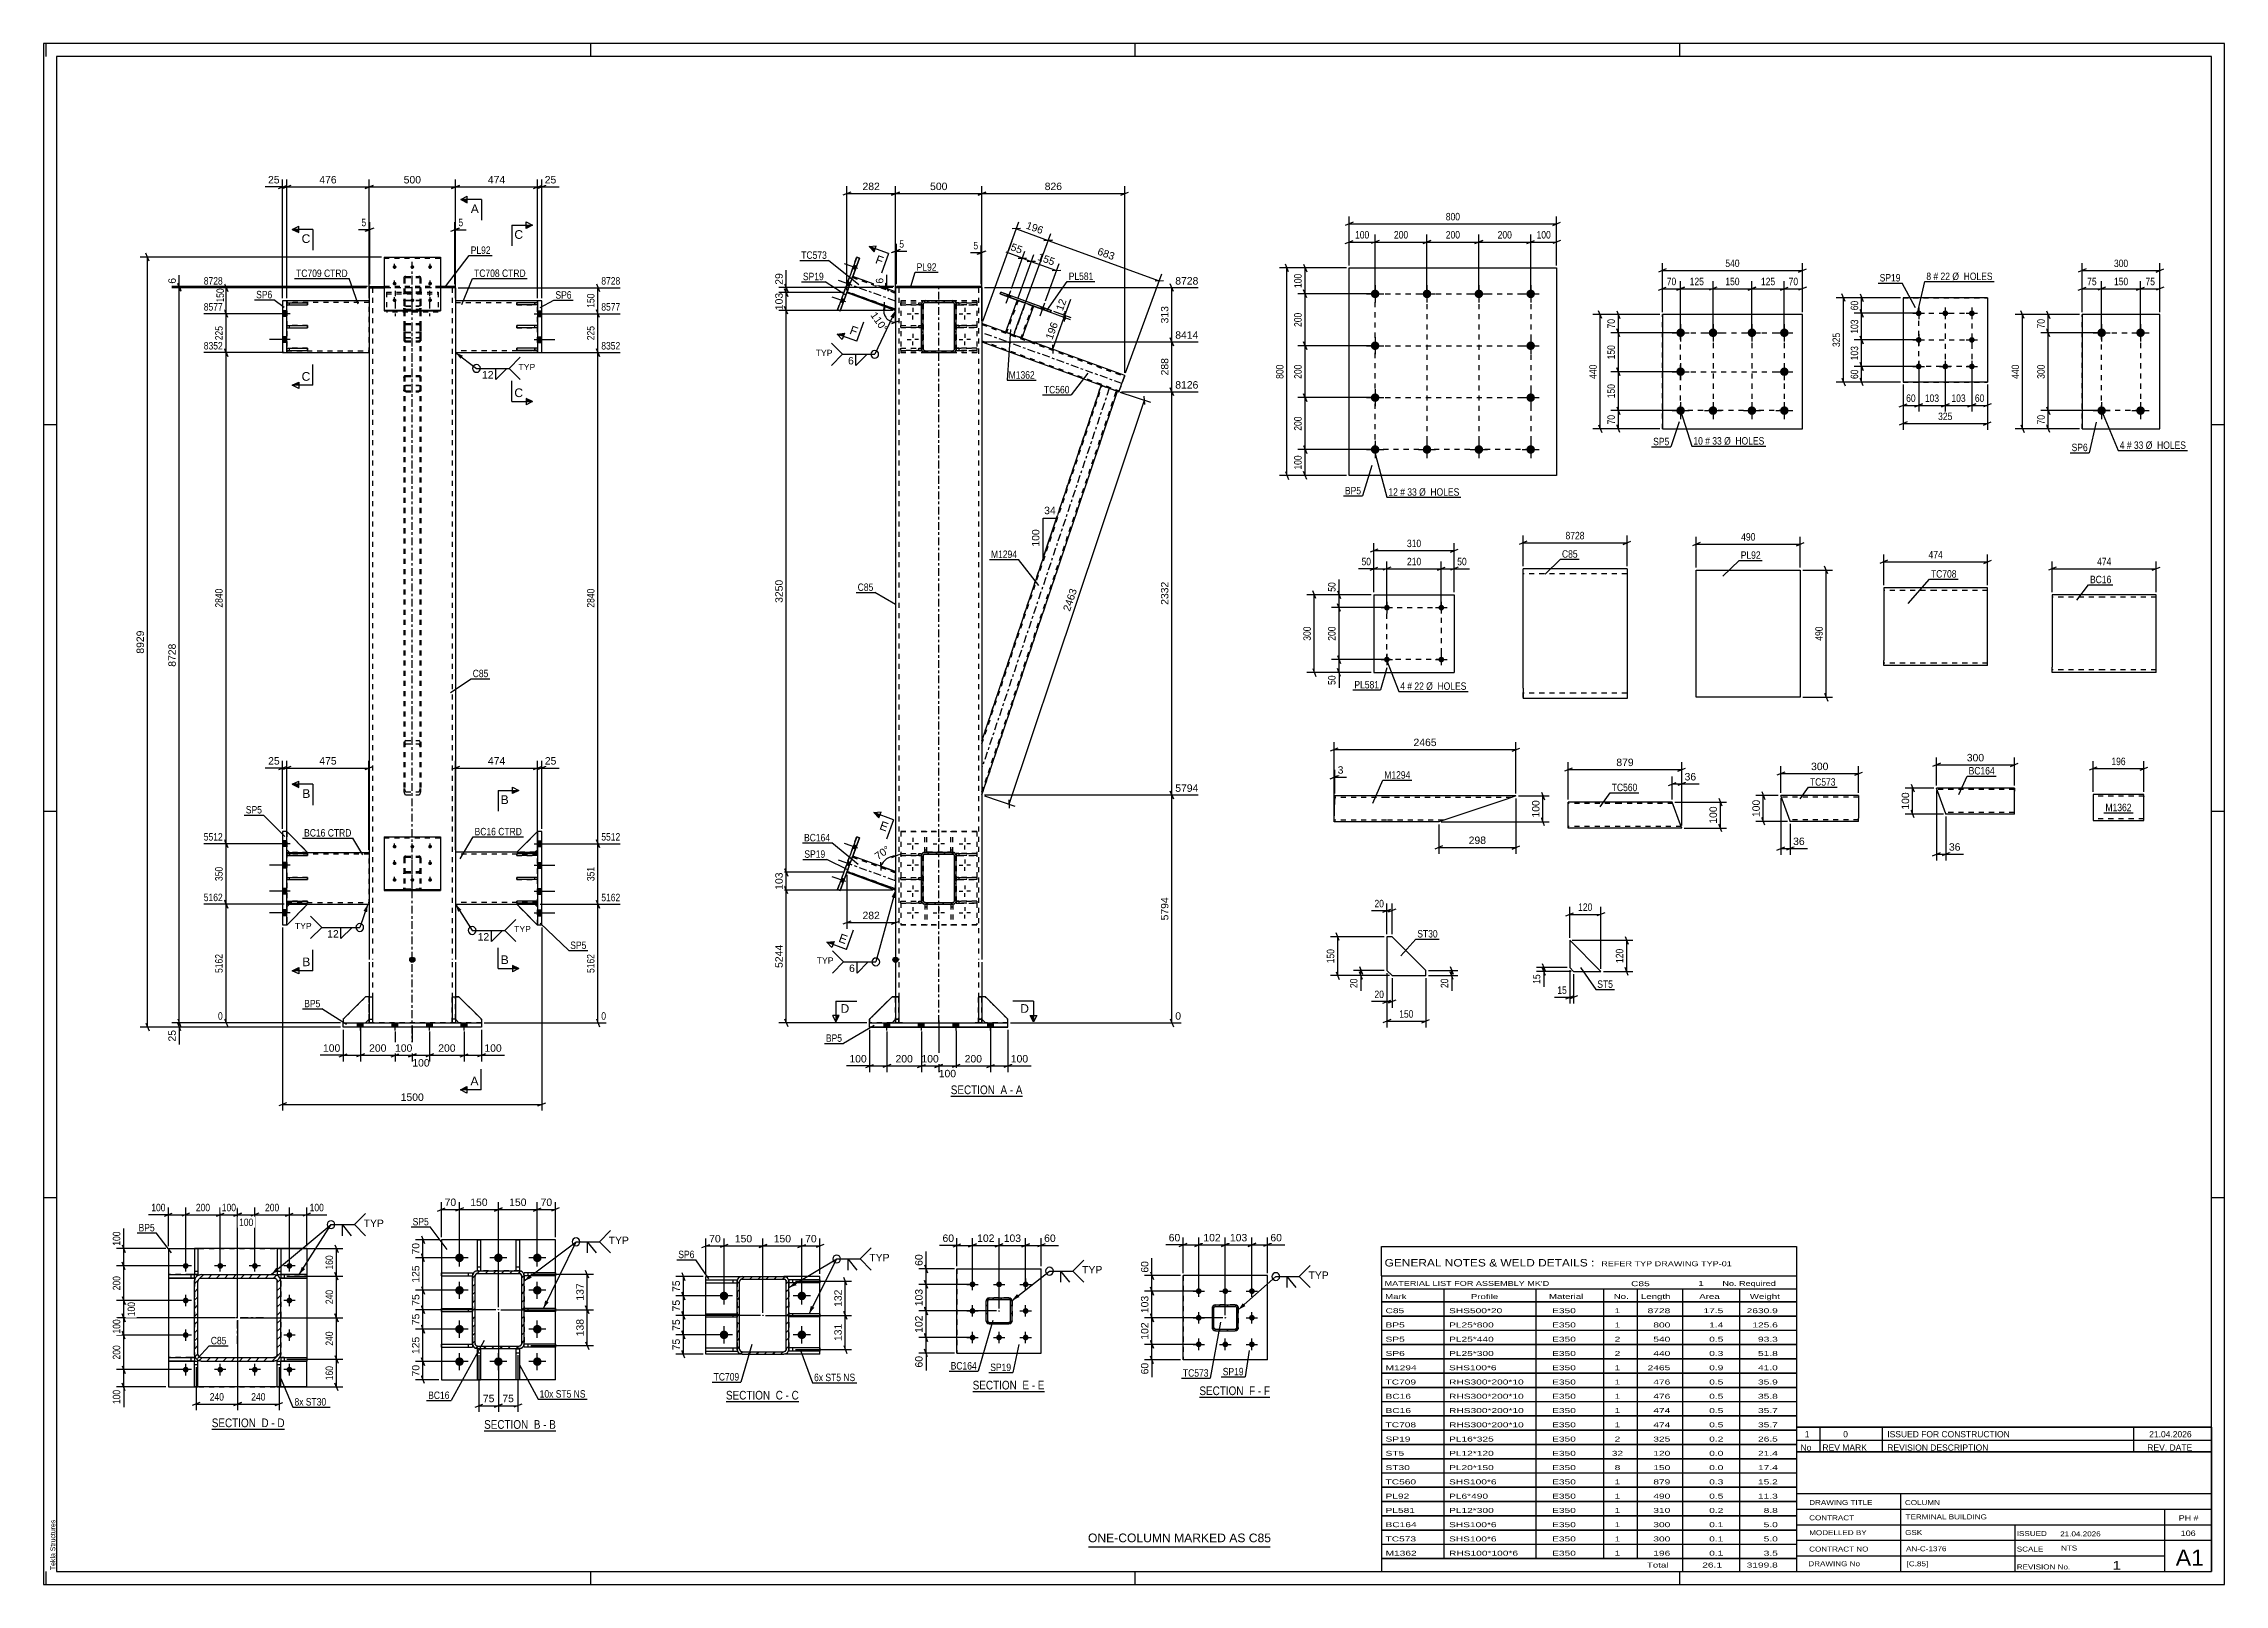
# Paper-space layout 'Layout1' of a CAD drawing. Header units: millimetres. Extents: x 0 to 841, y 0 to 594.
# The model-space entities are those that its viewports show. They can reach past a viewport. Long polylines and large blocks are cut down to what shows.
import ezdxf

# ---------------------------------------------------------------- set-up
doc = ezdxf.new("R2010")
doc.units = ezdxf.units.MM
doc.linetypes.add('DXK_LINE_DOT2', pattern=[3.9198, 1.9599, -1.9599])
doc.linetypes.add('DXK_LINE_DOT3', pattern=[5.9187, 2.979, -0.9799, 0.9799, -0.9799])
doc.layers.add('Viewport layer', color=7, linetype='Continuous', plot=False)
doc.styles.add('Arial', font='ARIAL.TTF', dxfattribs={"height": 0.2})
doc.styles.add('Arial Narrow', font='ARIALN.TTF', dxfattribs={"height": 0.2})

# ---------------------------------------------------------------- blocks, each defined once
blk = doc.blocks.new('Unknown-284928707-1132')
at = {"color": 5, "linetype": 'Continuous'}
for p, q in [((841, 594), (0, 594)), ((0, 594), (0, 0)), ((1, 589), (1, 594)), ((836, 589), (5, 589)), ((5, 589), (5, 5)), ((211, 589), (211, 594)), ((421, 589), (421, 594)), ((631, 589), (631, 594)), ((836, 5), (836, 589)), ((841, 0), (841, 594)), ((5, 447), (0, 447)), ((841, 447), (836, 447)), ((5, 298), (0, 298)), ((841, 298), (836, 298)), ((5, 149), (0, 149)), ((841, 149), (836, 149)), ((0, 0), (841, 0)), ((1, 0), (1, 5)), ((5, 5), (836, 5)), ((211, 0), (211, 5)), ((421, 0), (421, 5)), ((631, 0), (631, 5))]:
    blk.add_line(p, q, dxfattribs=at)
at = {"color": 174, "linetype": 'Continuous', "style": 'Arial'}
blk.add_text('Tekla Structures', height=1.9102, rotation=90, dxfattribs=at).set_placement((4.5, 5.5))
blk = doc.blocks.new('Unknown-284928707-11 - 3116')
at = {"color": 6, "linetype": 'Continuous'}
blk.add_line((64.85, 59.86), (92.92, 59.86), dxfattribs=at)
at = {"color": 0, "linetype": 'Continuous'}
blk.add_wipeout([(82.95, 60.61), (82.95, 64.11), (64.85, 64.11), (64.85, 60.61)], dxfattribs=at)
blk.add_wipeout([(86.77, 60.61), (86.77, 64.11), (84, 64.11), (84, 60.61)], dxfattribs=at)
at = {"color": 7, "linetype": 'Continuous', "style": 'Arial Narrow'}
blk.add_text('SECTION ', height=3.34, dxfattribs=at).set_placement((64.85, 60.61))
at = {"color": 0, "linetype": 'Continuous'}
blk.add_wipeout([(89.1, 60.61), (89.1, 64.11), (87.82, 64.11), (87.82, 60.61)], dxfattribs=at)
blk.add_wipeout([(92.92, 60.61), (92.92, 64.11), (90.15, 64.11), (90.15, 60.61)], dxfattribs=at)
at = {"color": 7, "linetype": 'Continuous', "style": 'Arial Narrow'}
for s, p in [('D', (84, 60.61)), ('-', (87.82, 60.61)), ('D', (90.15, 60.61))]:
    blk.add_text(s, height=3.34, dxfattribs=at).set_placement(p)
blk = doc.blocks.new('Unknown-284928707-13 - 3472')
at = {"color": 6, "linetype": 'Continuous'}
blk.add_line((445.72, 72.22), (472.93, 72.22), dxfattribs=at)
at = {"color": 0, "linetype": 'Continuous'}
blk.add_wipeout([(463.82, 72.97), (463.82, 76.47), (445.72, 76.47), (445.72, 72.97)], dxfattribs=at)
blk.add_wipeout([(467.21, 72.97), (467.21, 76.47), (464.87, 76.47), (464.87, 72.97)], dxfattribs=at)
at = {"color": 7, "linetype": 'Continuous', "style": 'Arial Narrow'}
blk.add_text('SECTION ', height=3.34, dxfattribs=at).set_placement((445.72, 72.97))
at = {"color": 0, "linetype": 'Continuous'}
blk.add_wipeout([(469.54, 72.97), (469.54, 76.47), (468.26, 76.47), (468.26, 72.97)], dxfattribs=at)
blk.add_wipeout([(472.93, 72.97), (472.93, 76.47), (470.59, 76.47), (470.59, 72.97)], dxfattribs=at)
at = {"color": 7, "linetype": 'Continuous', "style": 'Arial Narrow'}
for s, p in [('F', (464.87, 72.97)), ('F', (470.59, 72.97)), ('-', (468.26, 72.97))]:
    blk.add_text(s, height=3.34, dxfattribs=at).set_placement(p)
blk = doc.blocks.new('Unknown-284928707-14 - 1586')
at = {"color": 6, "linetype": 'Continuous'}
blk.add_line((169.88, 59.23), (197.53, 59.23), dxfattribs=at)
at = {"color": 0, "linetype": 'Continuous'}
blk.add_wipeout([(187.99, 59.98), (187.99, 63.48), (169.88, 63.48), (169.88, 59.98)], dxfattribs=at)
blk.add_wipeout([(191.6, 59.98), (191.6, 63.48), (189.04, 63.48), (189.04, 59.98)], dxfattribs=at)
at = {"color": 7, "linetype": 'Continuous', "style": 'Arial Narrow'}
blk.add_text('SECTION ', height=3.34, dxfattribs=at).set_placement((169.88, 59.98))
at = {"color": 0, "linetype": 'Continuous'}
blk.add_wipeout([(193.92, 59.98), (193.92, 63.48), (192.65, 63.48), (192.65, 59.98)], dxfattribs=at)
blk.add_wipeout([(197.53, 59.98), (197.53, 63.48), (194.97, 63.48), (194.97, 59.98)], dxfattribs=at)
at = {"color": 7, "linetype": 'Continuous', "style": 'Arial Narrow'}
for s, p in [('B', (189.04, 59.98)), ('-', (192.65, 59.98)), ('B', (194.97, 59.98))]:
    blk.add_text(s, height=3.34, dxfattribs=at).set_placement(p)
blk = doc.blocks.new('Unknown-284928707-15 - 1247')
at = {"color": 6, "linetype": 'Continuous'}
blk.add_line((263.16, 70.51), (291.23, 70.51), dxfattribs=at)
at = {"color": 0, "linetype": 'Continuous'}
blk.add_wipeout([(281.27, 71.26), (281.27, 74.76), (263.16, 74.76), (263.16, 71.26)], dxfattribs=at)
blk.add_wipeout([(285.09, 71.26), (285.09, 74.76), (282.32, 74.76), (282.32, 71.26)], dxfattribs=at)
at = {"color": 7, "linetype": 'Continuous', "style": 'Arial Narrow'}
blk.add_text('SECTION ', height=3.34, dxfattribs=at).set_placement((263.16, 71.26))
at = {"color": 0, "linetype": 'Continuous'}
blk.add_wipeout([(287.41, 71.26), (287.41, 74.76), (286.14, 74.76), (286.14, 71.26)], dxfattribs=at)
blk.add_wipeout([(291.23, 71.26), (291.23, 74.76), (288.46, 74.76), (288.46, 71.26)], dxfattribs=at)
at = {"color": 7, "linetype": 'Continuous', "style": 'Arial Narrow'}
for s, p in [('C', (282.32, 71.26)), ('-', (286.14, 71.26)), ('C', (288.46, 71.26))]:
    blk.add_text(s, height=3.34, dxfattribs=at).set_placement(p)
blk = doc.blocks.new('Unknown-284928707-16 - 4085')
at = {"color": 6, "linetype": 'Continuous'}
blk.add_line((358.29, 74.4), (385.94, 74.4), dxfattribs=at)
at = {"color": 0, "linetype": 'Continuous'}
blk.add_wipeout([(376.4, 75.15), (376.4, 78.65), (358.29, 78.65), (358.29, 75.15)], dxfattribs=at)
blk.add_wipeout([(380.01, 75.15), (380.01, 78.65), (377.45, 78.65), (377.45, 75.15)], dxfattribs=at)
at = {"color": 7, "linetype": 'Continuous', "style": 'Arial Narrow'}
blk.add_text('SECTION ', height=3.34, dxfattribs=at).set_placement((358.29, 75.15))
at = {"color": 0, "linetype": 'Continuous'}
blk.add_wipeout([(382.33, 75.15), (382.33, 78.65), (381.06, 78.65), (381.06, 75.15)], dxfattribs=at)
blk.add_wipeout([(385.94, 75.15), (385.94, 78.65), (383.38, 78.65), (383.38, 75.15)], dxfattribs=at)
at = {"color": 7, "linetype": 'Continuous', "style": 'Arial Narrow'}
for s, p in [('E', (377.45, 75.15)), ('-', (381.06, 75.15)), ('E', (383.38, 75.15))]:
    blk.add_text(s, height=3.34, dxfattribs=at).set_placement(p)
blk = doc.blocks.new('Unknown-284928707-17 - 2077')
at = {"color": 6, "linetype": 'Continuous'}
blk.add_line((349.84, 188.25), (377.49, 188.25), dxfattribs=at)
at = {"color": 0, "linetype": 'Continuous'}
blk.add_wipeout([(367.95, 189), (367.95, 192.5), (349.84, 192.5), (349.84, 189)], dxfattribs=at)
blk.add_wipeout([(371.55, 189), (371.55, 192.5), (369, 192.5), (369, 189)], dxfattribs=at)
at = {"color": 7, "linetype": 'Continuous', "style": 'Arial Narrow'}
blk.add_text('SECTION ', height=3.34, dxfattribs=at).set_placement((349.84, 189))
at = {"color": 0, "linetype": 'Continuous'}
blk.add_wipeout([(373.88, 189), (373.88, 192.5), (372.6, 192.5), (372.6, 189)], dxfattribs=at)
blk.add_wipeout([(377.49, 189), (377.49, 192.5), (374.93, 192.5), (374.93, 189)], dxfattribs=at)
at = {"color": 7, "linetype": 'Continuous', "style": 'Arial Narrow'}
for s, p in [('A', (369, 189)), ('-', (372.6, 189)), ('A', (374.93, 189))]:
    blk.add_text(s, height=3.34, dxfattribs=at).set_placement(p)
blk = doc.blocks.new('Part-284928707-4549 - 4543')
at = {"color": 2, "linetype": 'Continuous'}
for p, q in [((607.97, 301.59), (587.97, 301.59)), ((587.97, 291.68), (587.97, 301.59)), ((628.07, 301.59), (608.07, 301.59)), ((631.27, 292.79), (628.07, 301.59)), ((587.97, 291.59), (587.97, 291.68)), ((607.97, 291.59), (587.97, 291.59)), ((631.71, 291.59), (608.07, 291.59)), ((631.71, 291.59), (631.27, 292.79))]:
    blk.add_line(p, q, dxfattribs=at)
at = {"color": 7, "linetype": 'DXK_LINE_DOT2'}
for p, q in [((607.97, 300.99), (587.97, 300.99)), ((628.29, 300.99), (608.07, 300.99)), ((607.97, 292.19), (587.97, 292.19)), ((587.97, 291.94), (587.97, 291.59)), ((631.49, 292.19), (608.07, 292.19)), ((631.68, 291.68), (631.58, 291.94)), ((631.71, 291.59), (631.68, 291.68))]:
    blk.add_line(p, q, dxfattribs=at)
blk = doc.blocks.new('Part-284928707-3207 - 3116')
at = {"color": 2, "linetype": 'Continuous'}
for p, q in [((90.13, 129.44), (90.13, 119.44)), ((91.46, 129.44), (90.13, 129.44)), ((91.46, 129.44), (91.46, 119.45)), ((90.13, 120.78), (91.46, 120.78)), ((90.13, 119.45), (91.46, 119.45)), ((90.13, 119.44), (91.46, 119.44))]:
    blk.add_line(p, q, dxfattribs=at)
at = {"color": 7, "linetype": 'DXK_LINE_DOT2'}
for p, q in [((90.13, 129.44), (91.46, 129.44)), ((90.13, 120.78), (91.46, 120.78)), ((91.46, 119.45), (91.46, 119.44))]:
    blk.add_line(p, q, dxfattribs=at)
blk = doc.blocks.new('Part-284928707-3202 - 3116')
at = {"color": 2, "linetype": 'Continuous'}
for p, q in [((92.8, 119.45), (91.46, 119.45)), ((91.46, 119.45), (91.46, 118.11)), ((91.46, 118.11), (92.8, 118.11)), ((92.8, 118.11), (91.46, 118.11)), ((91.46, 118.11), (91.46, 118.11)), ((91.46, 118.11), (91.46, 118.11)), ((92.8, 119.45), (92.8, 118.11)), ((101.46, 119.44), (92.8, 119.45)), ((92.8, 118.11), (101.46, 118.11)), ((101.46, 118.11), (92.8, 118.11)), ((101.46, 119.44), (101.46, 118.11)), ((101.46, 118.11), (101.46, 118.11))]:
    blk.add_line(p, q, dxfattribs=at)
at = {"color": 7, "linetype": 'DXK_LINE_DOT2'}
for p, q in [((91.46, 119.44), (92.8, 119.44)), ((92.8, 119.44), (101.46, 119.44)), ((92.8, 118.11), (92.8, 118.11)), ((101.46, 118.11), (101.46, 118.11))]:
    blk.add_line(p, q, dxfattribs=at)
blk = doc.blocks.new('Part-284928707-3146 - 3116')
at = {"color": 2, "linetype": 'Continuous'}
for p, q in [((48.13, 129.44), (58.13, 129.44)), ((48.13, 129.44), (48.13, 129.44)), ((48.13, 129.44), (48.13, 119.44)), ((90.13, 129.44), (59.46, 129.44)), ((101.46, 129.44), (91.46, 129.44)), ((101.46, 129.44), (101.46, 129.44)), ((101.46, 129.44), (101.46, 119.44)), ((48.13, 118.11), (48.13, 87.44)), ((101.46, 118.11), (101.46, 87.44)), ((48.13, 86.11), (48.13, 76.11)), ((101.46, 76.11), (101.46, 86.11)), ((48.13, 76.11), (58.13, 76.11)), ((90.13, 76.11), (59.46, 76.11)), ((101.46, 76.11), (91.46, 76.11))]:
    blk.add_line(p, q, dxfattribs=at)
at = {"color": 7, "linetype": 'DXK_LINE_DOT2'}
for p, q in [((48.13, 129.44), (101.46, 129.44)), ((58.13, 129.44), (59.46, 129.44)), ((91.46, 129.44), (90.13, 129.44)), ((48.13, 119.44), (48.13, 118.11)), ((101.46, 119.44), (101.46, 118.11)), ((48.13, 87.44), (48.13, 86.11)), ((101.46, 87.44), (101.46, 86.11)), ((48.13, 76.11), (101.46, 76.11)), ((58.13, 76.11), (59.46, 76.11)), ((91.46, 76.11), (90.13, 76.11))]:
    blk.add_line(p, q, dxfattribs=at)
blk = doc.blocks.new('Part-284928707-3187 - 3116')
at = {"color": 2, "linetype": 'Continuous'}
for p, q in [((48.13, 87.44), (56.8, 87.45)), ((48.13, 87.44), (48.13, 87.44)), ((48.13, 87.44), (48.13, 86.11)), ((48.13, 86.11), (56.8, 86.11)), ((56.8, 86.11), (48.13, 86.11)), ((56.8, 87.45), (58.13, 87.45)), ((56.8, 87.45), (56.8, 86.11)), ((56.8, 86.11), (58.13, 86.11)), ((58.13, 86.11), (56.8, 86.11)), ((58.13, 87.45), (58.13, 86.11))]:
    blk.add_line(p, q, dxfattribs=at)
at = {"color": 7, "linetype": 'DXK_LINE_DOT2'}
for p, q in [((56.8, 87.44), (48.13, 87.44)), ((58.13, 87.44), (56.8, 87.44)), ((56.8, 86.11), (56.8, 86.11)), ((58.13, 87.45), (58.13, 87.44)), ((58.13, 86.11), (58.13, 86.11)), ((58.13, 86.11), (58.13, 86.11))]:
    blk.add_line(p, q, dxfattribs=at)
blk = doc.blocks.new('Part-284928707-3192 - 3116')
at = {"color": 2, "linetype": 'Continuous'}
for p, q in [((48.13, 119.44), (56.8, 119.45)), ((48.13, 119.44), (48.13, 119.44)), ((48.13, 119.44), (48.13, 118.11)), ((48.13, 118.11), (56.8, 118.11)), ((56.8, 118.11), (48.13, 118.11)), ((56.8, 119.45), (58.13, 119.45)), ((56.8, 119.45), (56.8, 118.11)), ((56.8, 118.11), (58.13, 118.11)), ((58.13, 118.11), (56.8, 118.11)), ((58.13, 118.11), (58.13, 119.45)), ((58.13, 118.11), (58.13, 118.11))]:
    blk.add_line(p, q, dxfattribs=at)
at = {"color": 7, "linetype": 'DXK_LINE_DOT2'}
for p, q in [((56.8, 119.44), (48.13, 119.44)), ((58.13, 119.44), (56.8, 119.44)), ((56.8, 118.11), (56.8, 118.11)), ((58.13, 119.45), (58.13, 119.44))]:
    blk.add_line(p, q, dxfattribs=at)
blk = doc.blocks.new('Part-284928707-3197 - 3116')
at = {"color": 2, "linetype": 'Continuous'}
for p, q in [((92.8, 87.45), (91.46, 87.45)), ((91.46, 87.45), (91.46, 86.11)), ((91.46, 86.11), (92.8, 86.11)), ((92.8, 86.11), (91.46, 86.11)), ((92.8, 87.45), (92.8, 86.11)), ((92.8, 87.45), (101.46, 87.44)), ((92.8, 86.11), (101.46, 86.11)), ((101.46, 86.11), (92.8, 86.11)), ((101.46, 87.44), (101.46, 86.11)), ((101.46, 86.11), (101.46, 86.11))]:
    blk.add_line(p, q, dxfattribs=at)
at = {"color": 7, "linetype": 'DXK_LINE_DOT2'}
for p, q in [((91.46, 87.44), (92.8, 87.44)), ((91.46, 86.11), (91.46, 86.11)), ((91.46, 86.11), (91.46, 86.11)), ((92.8, 87.44), (101.46, 87.44)), ((92.8, 86.11), (92.8, 86.11)), ((101.46, 86.11), (101.46, 86.11))]:
    blk.add_line(p, q, dxfattribs=at)
blk = doc.blocks.new('Part-284928707-3212 - 3116')
at = {"color": 2, "linetype": 'Continuous'}
for p, q in [((58.13, 129.44), (58.13, 119.45)), ((59.46, 129.44), (58.13, 129.44)), ((59.46, 129.44), (59.46, 119.44)), ((58.13, 120.78), (59.46, 120.78)), ((58.13, 119.45), (59.46, 119.45)), ((59.46, 119.44), (58.13, 119.44))]:
    blk.add_line(p, q, dxfattribs=at)
at = {"color": 7, "linetype": 'DXK_LINE_DOT2'}
for p, q in [((58.13, 129.44), (59.46, 129.44)), ((58.13, 120.78), (58.13, 120.78)), ((58.13, 120.78), (59.46, 120.78)), ((58.13, 119.45), (58.13, 119.44)), ((58.13, 119.44), (58.13, 119.45)), ((59.46, 120.78), (59.46, 120.78))]:
    blk.add_line(p, q, dxfattribs=at)
blk = doc.blocks.new('Part-284928707-3217 - 3116')
at = {"color": 2, "linetype": 'Continuous'}
for p, q in [((90.13, 86.11), (91.46, 86.11)), ((90.13, 76.11), (90.13, 86.11)), ((90.13, 84.78), (91.46, 84.78)), ((91.46, 76.11), (91.46, 86.11)), ((90.13, 76.11), (91.46, 76.11))]:
    blk.add_line(p, q, dxfattribs=at)
at = {"color": 7, "linetype": 'DXK_LINE_DOT2'}
for p, q in [((90.13, 86.11), (91.46, 86.11)), ((90.13, 84.78), (91.46, 84.78)), ((91.46, 76.11), (90.13, 76.11))]:
    blk.add_line(p, q, dxfattribs=at)
blk = doc.blocks.new('Part-284928707-3222 - 3116')
at = {"color": 2, "linetype": 'Continuous'}
for p, q in [((58.13, 86.11), (59.46, 86.11)), ((58.13, 76.11), (58.13, 86.11)), ((58.13, 84.78), (59.46, 84.78)), ((59.46, 76.11), (59.46, 86.11)), ((58.13, 76.11), (59.46, 76.11))]:
    blk.add_line(p, q, dxfattribs=at)
at = {"color": 7, "linetype": 'DXK_LINE_DOT2'}
for p, q in [((58.13, 86.11), (59.46, 86.11)), ((58.13, 84.78), (59.46, 84.78)), ((59.46, 76.11), (58.13, 76.11))]:
    blk.add_line(p, q, dxfattribs=at)
blk = doc.blocks.new('Part-284928707-3227 - 3116')
at = {"linetype": 'Continuous'}
h = blk.add_hatch(dxfattribs=at)
h.set_pattern_fill('', scale=0.7, style=0, pattern_type=0)
h.set_pattern_definition([(45, (58.334, 87.7596), (-1.57154, 1.57154), [])])
h.paths.add_polyline_path([(58.13, 88.78), (58.33, 87.76), (58.91, 86.89), (59.78, 86.32), (60.8, 86.11), (88.8, 86.11), (89.82, 86.32), (90.68, 86.89), (91.26, 87.76), (91.46, 88.78), (91.46, 116.78), (91.26, 117.8), (90.68, 118.67), (89.82, 119.24), (88.8, 119.45), (60.8, 119.45), (59.78, 119.24), (58.91, 118.67), (58.33, 117.8), (58.13, 116.78)])
h.paths.add_polyline_path([(59.57, 117.29), (59.85, 117.72), (60.29, 118.01), (60.8, 118.11), (88.8, 118.11), (89.31, 118.01), (89.74, 117.72), (90.03, 117.29), (90.13, 116.78), (90.13, 88.78), (90.03, 88.27), (89.74, 87.84), (89.31, 87.55), (88.8, 87.45), (60.8, 87.45), (60.29, 87.55), (59.85, 87.84), (59.57, 88.27), (59.46, 88.78), (59.46, 116.78)])
at = {"color": 7, "linetype": 'DXK_LINE_DOT2'}
for p, q in [((58.13, 116.78), (58.33, 117.8)), ((59.78, 119.24), (60.8, 119.44)), ((60.8, 119.44), (60.8, 119.45)), ((60.8, 119.44), (88.8, 119.44)), ((88.8, 119.44), (88.8, 119.45)), ((88.8, 119.44), (89.82, 119.24)), ((91.26, 117.8), (91.46, 116.78)), ((58.13, 116.78), (58.13, 88.78)), ((59.57, 117.29), (59.46, 116.78)), ((59.46, 116.78), (59.46, 116.78)), ((59.46, 88.78), (59.46, 116.78)), ((59.57, 117.29), (59.57, 117.29)), ((90.03, 117.29), (90.03, 117.29)), ((90.13, 116.78), (90.03, 117.29)), ((90.13, 116.78), (90.13, 116.78)), ((90.13, 88.78), (90.13, 116.78)), ((91.46, 116.78), (91.46, 88.78)), ((58.33, 87.76), (58.13, 88.78)), ((59.46, 88.78), (59.46, 88.78)), ((59.46, 88.78), (59.57, 88.27)), ((60.29, 87.55), (60.8, 87.44)), ((60.8, 87.44), (60.8, 87.45)), ((60.8, 87.44), (88.8, 87.44)), ((88.8, 87.44), (89.31, 87.55)), ((88.8, 87.44), (88.8, 87.45)), ((90.03, 88.27), (90.13, 88.78)), ((90.13, 88.78), (90.13, 88.78)), ((91.46, 88.78), (91.26, 87.76))]:
    blk.add_line(p, q, dxfattribs=at)
at = {"color": 2, "linetype": 'Continuous'}
for p, q in [((58.33, 117.8), (58.13, 116.78)), ((60.8, 119.45), (59.78, 119.24)), ((60.8, 118.11), (60.29, 118.01)), ((60.29, 118.01), (60.8, 118.11)), ((60.8, 119.45), (88.8, 119.45)), ((60.8, 118.11), (60.8, 118.11)), ((60.8, 118.11), (88.8, 118.11)), ((60.8, 118.11), (88.8, 118.11)), ((89.82, 119.24), (88.8, 119.45)), ((88.8, 118.11), (88.8, 118.11)), ((89.31, 118.01), (88.8, 118.11)), ((88.8, 118.11), (89.31, 118.01)), ((91.46, 116.78), (91.26, 117.8)), ((58.13, 88.78), (58.13, 116.78)), ((59.46, 116.78), (59.57, 117.29)), ((59.46, 88.78), (59.46, 116.78)), ((90.03, 117.29), (90.13, 116.78)), ((90.13, 88.78), (90.13, 116.78)), ((91.46, 88.78), (91.46, 116.78)), ((58.13, 88.78), (58.33, 87.76)), ((58.33, 87.76), (58.33, 87.76)), ((58.33, 87.76), (58.33, 87.76)), ((59.57, 88.27), (59.46, 88.78)), ((59.78, 86.32), (60.8, 86.11)), ((60.8, 86.11), (59.78, 86.31)), ((60.8, 87.45), (60.29, 87.55)), ((60.8, 87.45), (88.8, 87.45)), ((60.8, 86.11), (88.8, 86.11)), ((60.8, 86.11), (60.8, 86.11)), ((60.8, 86.11), (88.8, 86.11)), ((89.31, 87.55), (88.8, 87.45)), ((88.8, 86.11), (89.82, 86.32)), ((89.82, 86.31), (88.8, 86.11)), ((88.8, 86.11), (88.8, 86.11)), ((90.13, 88.78), (90.03, 88.27)), ((91.26, 87.76), (91.46, 88.78)), ((91.26, 87.76), (91.26, 87.76)), ((91.26, 87.76), (91.26, 87.76))]:
    blk.add_line(p, q, dxfattribs=at)
at = {"color": 7, "linetype": 'DXK_LINE_DOT3'}
for p, q in [((74.8, 92.78), (74.8, 112.78)), ((84.8, 102.78), (64.8, 102.78))]:
    blk.add_line(p, q, dxfattribs=at)
at = {"color": 7, "linetype": 'DXK_LINE_DOT2'}
for centre, radius, start, end in [((60.8, 116.78), 2.67, 112.5, 157.5), ((88.8, 116.78), 2.67, 22.5, 67.5), ((60.8, 88.78), 1.33, 202.5, 247.5), ((88.8, 88.78), 1.33, 292.5, 337.5)]:
    blk.add_arc(centre, radius, start, end, dxfattribs=at)
at = {"color": 2, "linetype": 'Continuous'}
for centre, radius, start, end in [((60.8, 116.78), 2.67, 112.5, 157.5), ((60.8, 116.78), 1.33, 112.5, 157.5), ((60.8, 116.78), 1.33, 112.5, 157.5), ((88.8, 116.78), 1.33, 22.5, 67.5), ((88.8, 116.78), 1.33, 22.5, 67.5), ((88.8, 116.78), 2.67, 22.5, 67.5), ((60.8, 88.78), 2.67, 202.5, 247.5), ((60.8, 88.78), 2.67, 202.5, 247.5), ((60.8, 88.78), 1.33, 202.5, 247.5), ((88.8, 88.78), 1.33, 292.5, 337.5), ((88.8, 88.78), 2.67, 292.5, 337.5), ((88.8, 88.78), 2.67, 292.5, 337.5)]:
    blk.add_arc(centre, radius, start, end, dxfattribs=at)
blk = doc.blocks.new('Bolt-284928707-3228 - 3116')
at = {"linetype": 'Continuous'}
for points in [[(54.8, 121.68), (54.57, 121.7), (54.35, 121.77), (54.15, 121.89), (53.98, 122.04), (53.84, 122.23), (53.75, 122.44), (53.7, 122.66), (53.7, 122.89), (53.75, 123.12), (53.84, 123.33), (53.98, 123.51), (54.15, 123.67), (54.35, 123.78), (54.57, 123.85), (54.8, 123.88), (55.03, 123.85), (55.24, 123.78), (55.44, 123.67), (55.62, 123.51), (55.75, 123.33), (55.84, 123.12), (55.89, 122.89), (55.89, 122.66), (55.84, 122.44), (55.75, 122.23), (55.62, 122.04), (55.44, 121.89), (55.24, 121.77), (55.03, 121.7)], [(68.13, 121.68), (67.9, 121.7), (67.68, 121.77), (67.48, 121.89), (67.31, 122.04), (67.18, 122.23), (67.08, 122.44), (67.04, 122.66), (67.04, 122.89), (67.08, 123.12), (67.18, 123.33), (67.31, 123.51), (67.48, 123.67), (67.68, 123.78), (67.9, 123.85), (68.13, 123.88), (68.36, 123.85), (68.58, 123.78), (68.78, 123.67), (68.95, 123.51), (69.08, 123.33), (69.18, 123.12), (69.22, 122.89), (69.22, 122.66), (69.18, 122.44), (69.08, 122.23), (68.95, 122.04), (68.78, 121.89), (68.58, 121.77), (68.36, 121.7)], [(81.46, 121.68), (81.24, 121.7), (81.02, 121.77), (80.82, 121.89), (80.65, 122.04), (80.51, 122.23), (80.42, 122.44), (80.37, 122.66), (80.37, 122.89), (80.42, 123.12), (80.51, 123.33), (80.65, 123.51), (80.82, 123.67), (81.02, 123.78), (81.24, 123.85), (81.46, 123.88), (81.69, 123.85), (81.91, 123.78), (82.11, 123.67), (82.28, 123.51), (82.42, 123.33), (82.51, 123.12), (82.56, 122.89), (82.56, 122.66), (82.51, 122.44), (82.42, 122.23), (82.28, 122.04), (82.11, 121.89), (81.91, 121.77), (81.69, 121.7)], [(94.8, 121.68), (94.57, 121.7), (94.35, 121.77), (94.15, 121.89), (93.98, 122.04), (93.84, 122.23), (93.75, 122.44), (93.7, 122.66), (93.7, 122.89), (93.75, 123.12), (93.84, 123.33), (93.98, 123.51), (94.15, 123.67), (94.35, 123.78), (94.57, 123.85), (94.8, 123.88), (95.03, 123.85), (95.24, 123.78), (95.44, 123.67), (95.62, 123.51), (95.75, 123.33), (95.84, 123.12), (95.89, 122.89), (95.89, 122.66), (95.84, 122.44), (95.75, 122.23), (95.62, 122.04), (95.44, 121.89), (95.24, 121.77), (95.03, 121.7)], [(54.8, 108.34), (54.57, 108.37), (54.35, 108.44), (54.15, 108.55), (53.98, 108.71), (53.84, 108.89), (53.75, 109.1), (53.7, 109.33), (53.7, 109.56), (53.75, 109.78), (53.84, 109.99), (53.98, 110.18), (54.15, 110.33), (54.35, 110.45), (54.57, 110.52), (54.8, 110.54), (55.03, 110.52), (55.24, 110.45), (55.44, 110.33), (55.62, 110.18), (55.75, 109.99), (55.84, 109.78), (55.89, 109.56), (55.89, 109.33), (55.84, 109.1), (55.75, 108.89), (55.62, 108.71), (55.44, 108.55), (55.24, 108.44), (55.03, 108.37)], [(94.8, 108.34), (94.57, 108.37), (94.35, 108.44), (94.15, 108.55), (93.98, 108.71), (93.84, 108.89), (93.75, 109.1), (93.7, 109.33), (93.7, 109.56), (93.75, 109.78), (93.84, 109.99), (93.98, 110.18), (94.15, 110.33), (94.35, 110.45), (94.57, 110.52), (94.8, 110.54), (95.03, 110.52), (95.24, 110.45), (95.44, 110.33), (95.62, 110.18), (95.75, 109.99), (95.84, 109.78), (95.89, 109.56), (95.89, 109.33), (95.84, 109.1), (95.75, 108.89), (95.62, 108.71), (95.44, 108.55), (95.24, 108.44), (95.03, 108.37)], [(54.8, 95.01), (54.57, 95.03), (54.35, 95.11), (54.15, 95.22), (53.98, 95.37), (53.84, 95.56), (53.75, 95.77), (53.7, 96), (53.7, 96.23), (53.75, 96.45), (53.84, 96.66), (53.98, 96.85), (54.15, 97), (54.35, 97.12), (54.57, 97.19), (54.8, 97.21), (55.03, 97.19), (55.24, 97.12), (55.44, 97), (55.62, 96.85), (55.75, 96.66), (55.84, 96.45), (55.89, 96.23), (55.89, 96), (55.84, 95.77), (55.75, 95.56), (55.62, 95.37), (55.44, 95.22), (55.24, 95.11), (55.03, 95.03)], [(94.8, 95.01), (94.57, 95.03), (94.35, 95.11), (94.15, 95.22), (93.98, 95.37), (93.84, 95.56), (93.75, 95.77), (93.7, 96), (93.7, 96.23), (93.75, 96.45), (93.84, 96.66), (93.98, 96.85), (94.15, 97), (94.35, 97.12), (94.57, 97.19), (94.8, 97.21), (95.03, 97.19), (95.24, 97.12), (95.44, 97), (95.62, 96.85), (95.75, 96.66), (95.84, 96.45), (95.89, 96.23), (95.89, 96), (95.84, 95.77), (95.75, 95.56), (95.62, 95.37), (95.44, 95.22), (95.24, 95.11), (95.03, 95.03)], [(54.8, 81.68), (54.57, 81.7), (54.35, 81.77), (54.15, 81.89), (53.98, 82.04), (53.84, 82.23), (53.75, 82.44), (53.7, 82.66), (53.7, 82.89), (53.75, 83.12), (53.84, 83.33), (53.98, 83.51), (54.15, 83.67), (54.35, 83.78), (54.57, 83.85), (54.8, 83.88), (55.03, 83.85), (55.24, 83.78), (55.44, 83.67), (55.62, 83.51), (55.75, 83.33), (55.84, 83.12), (55.89, 82.89), (55.89, 82.66), (55.84, 82.44), (55.75, 82.23), (55.62, 82.04), (55.44, 81.89), (55.24, 81.77), (55.03, 81.7)], [(68.13, 81.68), (67.9, 81.7), (67.68, 81.77), (67.48, 81.89), (67.31, 82.04), (67.18, 82.23), (67.08, 82.44), (67.04, 82.66), (67.04, 82.89), (67.08, 83.12), (67.18, 83.33), (67.31, 83.51), (67.48, 83.67), (67.68, 83.78), (67.9, 83.85), (68.13, 83.88), (68.36, 83.85), (68.58, 83.78), (68.78, 83.67), (68.95, 83.51), (69.08, 83.33), (69.18, 83.12), (69.22, 82.89), (69.22, 82.66), (69.18, 82.44), (69.08, 82.23), (68.95, 82.04), (68.78, 81.89), (68.58, 81.77), (68.36, 81.7)], [(81.46, 81.68), (81.24, 81.7), (81.02, 81.77), (80.82, 81.89), (80.65, 82.04), (80.51, 82.23), (80.42, 82.44), (80.37, 82.66), (80.37, 82.89), (80.42, 83.12), (80.51, 83.33), (80.65, 83.51), (80.82, 83.67), (81.02, 83.78), (81.24, 83.85), (81.46, 83.88), (81.69, 83.85), (81.91, 83.78), (82.11, 83.67), (82.28, 83.51), (82.42, 83.33), (82.51, 83.12), (82.56, 82.89), (82.56, 82.66), (82.51, 82.44), (82.42, 82.23), (82.28, 82.04), (82.11, 81.89), (81.91, 81.77), (81.69, 81.7)], [(94.8, 81.68), (94.57, 81.7), (94.35, 81.77), (94.15, 81.89), (93.98, 82.04), (93.84, 82.23), (93.75, 82.44), (93.7, 82.66), (93.7, 82.89), (93.75, 83.12), (93.84, 83.33), (93.98, 83.51), (94.15, 83.67), (94.35, 83.78), (94.57, 83.85), (94.8, 83.88), (95.03, 83.85), (95.24, 83.78), (95.44, 83.67), (95.62, 83.51), (95.75, 83.33), (95.84, 83.12), (95.89, 82.89), (95.89, 82.66), (95.84, 82.44), (95.75, 82.23), (95.62, 82.04), (95.44, 81.89), (95.24, 81.77), (95.03, 81.7)]]:
    blk.add_hatch(color=1, dxfattribs=at).paths.add_polyline_path(points)
at = {"color": 1, "linetype": 'Continuous'}
for p, q in [((57, 122.78), (52.6, 122.78)), ((54.8, 120.58), (54.8, 124.98)), ((70.33, 122.78), (65.93, 122.78)), ((68.13, 120.58), (68.13, 124.98)), ((83.66, 122.78), (79.26, 122.78)), ((81.46, 120.58), (81.46, 124.98)), ((97, 122.78), (92.6, 122.78)), ((94.8, 120.58), (94.8, 124.98)), ((57, 109.44), (52.6, 109.44)), ((54.8, 107.24), (54.8, 111.64)), ((97, 109.44), (92.6, 109.44)), ((94.8, 107.24), (94.8, 111.64)), ((57, 96.11), (52.6, 96.11)), ((54.8, 93.91), (54.8, 98.31)), ((97, 96.11), (92.6, 96.11)), ((94.8, 93.91), (94.8, 98.31)), ((54.8, 80.58), (54.8, 84.98)), ((68.13, 80.58), (68.13, 84.98)), ((81.46, 80.58), (81.46, 84.98)), ((94.8, 80.58), (94.8, 84.98)), ((57, 82.78), (52.6, 82.78)), ((70.33, 82.78), (65.93, 82.78)), ((83.66, 82.78), (79.26, 82.78)), ((97, 82.78), (92.6, 82.78))]:
    blk.add_line(p, q, dxfattribs=at)
blk = doc.blocks.new('Part-284928707-2670 - 2604')
at = {"color": 2, "linetype": 'Continuous'}
for p, q in [((125.86, 500.31), (131.36, 500.31)), ((125.86, 500.31), (125.86, 499.91)), ((125.86, 499.91), (126.98, 499.91)), ((158.53, 500.31), (153.03, 500.31)), ((158.53, 499.91), (157.41, 499.91)), ((158.53, 500.31), (158.53, 499.91))]:
    blk.add_line(p, q, dxfattribs=at)
at = {"color": 7, "linetype": 'DXK_LINE_DOT2'}
for p, q in [((157.41, 499.91), (126.98, 499.91)), ((153.03, 500.31), (131.36, 500.31))]:
    blk.add_line(p, q, dxfattribs=at)
blk = doc.blocks.new('Part-284928707-2606 - 2604')
at = {"color": 2, "linetype": 'Continuous'}
for p, q in [((190.48, 263.41), (182.48, 263.41)), ((182.48, 262.61), (182.48, 263.41)), ((190.48, 262.61), (182.48, 262.61)), ((190.48, 263.41), (190.48, 262.61))]:
    blk.add_line(p, q, dxfattribs=at)
at = {"color": 7, "linetype": 'DXK_LINE_DOT2'}
blk.add_line((189.48, 262.61), (189.48, 263.41), dxfattribs=at)
blk = doc.blocks.new('Part-284928707-2622 - 2604')
at = {"color": 7, "linetype": 'DXK_LINE_DOT2'}
for p, q in [((138.86, 494.81), (138.92, 494.92)), ((138.86, 494.81), (138.86, 480.8)), ((138.92, 492.98), (138.86, 493.08)), ((138.92, 494.92), (139.09, 495.01)), ((139.09, 492.89), (138.92, 492.98)), ((139.09, 495.01), (139.35, 495.07)), ((139.35, 492.83), (139.09, 492.89)), ((139.29, 494.87), (139.26, 494.81)), ((139.26, 494.81), (139.26, 480.8)), ((139.26, 493.08), (139.29, 493.03)), ((139.38, 494.91), (139.29, 494.87)), ((139.29, 493.03), (139.38, 492.98)), ((139.35, 495.07), (139.66, 495.09)), ((139.66, 492.81), (139.35, 492.83)), ((139.51, 494.94), (139.38, 494.91)), ((139.38, 492.98), (139.51, 492.95)), ((139.66, 494.95), (139.51, 494.94)), ((139.51, 492.95), (139.66, 492.94)), ((139.66, 495.09), (144.72, 495.09)), ((139.66, 494.95), (144.72, 494.95)), ((139.66, 492.94), (144.72, 492.94)), ((139.66, 492.81), (144.72, 492.81)), ((144.72, 495.09), (145.03, 495.07)), ((144.88, 494.94), (144.72, 494.95)), ((144.72, 492.94), (144.88, 492.95)), ((145.03, 492.83), (144.72, 492.81)), ((145.01, 494.91), (144.88, 494.94)), ((144.88, 492.95), (145.01, 492.98)), ((145.09, 494.87), (145.01, 494.91)), ((145.01, 492.98), (145.09, 493.03)), ((145.03, 495.07), (145.29, 495.01)), ((145.29, 492.89), (145.03, 492.83)), ((145.12, 494.81), (145.09, 494.87)), ((145.09, 493.03), (145.12, 493.08)), ((145.12, 494.81), (145.12, 480.8)), ((145.29, 495.01), (145.46, 494.92)), ((145.46, 492.98), (145.29, 492.89)), ((145.46, 494.92), (145.52, 494.81)), ((145.52, 493.08), (145.46, 492.98)), ((145.52, 494.81), (145.52, 480.8)), ((138.92, 482.64), (138.86, 482.53)), ((138.86, 480.8), (138.92, 480.7)), ((139.09, 482.73), (138.92, 482.64)), ((138.92, 480.7), (139.09, 480.61)), ((139.35, 482.79), (139.09, 482.73)), ((139.09, 480.61), (139.35, 480.55)), ((139.26, 482.53), (139.29, 482.59)), ((139.29, 480.75), (139.26, 480.8)), ((139.29, 482.59), (139.38, 482.63)), ((139.38, 480.71), (139.29, 480.75)), ((139.66, 482.81), (139.35, 482.79)), ((139.35, 480.55), (139.66, 480.53)), ((139.38, 482.63), (139.51, 482.66)), ((139.51, 480.68), (139.38, 480.71)), ((139.51, 482.66), (139.66, 482.67)), ((139.66, 480.67), (139.51, 480.68)), ((139.66, 482.81), (144.72, 482.81)), ((139.66, 482.67), (144.72, 482.67)), ((139.66, 480.67), (144.72, 480.67)), ((139.66, 480.53), (144.72, 480.53)), ((145.03, 482.79), (144.72, 482.81)), ((144.72, 482.67), (144.88, 482.66)), ((144.88, 480.68), (144.72, 480.67)), ((144.72, 480.53), (145.03, 480.55)), ((144.88, 482.66), (145.01, 482.63)), ((145.01, 480.71), (144.88, 480.68)), ((145.01, 482.63), (145.09, 482.59)), ((145.09, 480.75), (145.01, 480.71)), ((145.29, 482.73), (145.03, 482.79)), ((145.03, 480.55), (145.29, 480.61)), ((145.09, 482.59), (145.12, 482.53)), ((145.12, 480.8), (145.09, 480.75)), ((145.46, 482.64), (145.29, 482.73)), ((145.29, 480.61), (145.46, 480.7)), ((145.52, 482.53), (145.46, 482.64)), ((145.46, 480.7), (145.52, 480.8))]:
    blk.add_line(p, q, dxfattribs=at)
blk = doc.blocks.new('Part-284928707-2671 - 2604')
at = {"color": 2, "linetype": 'Continuous'}
for p, q in [((190.48, 290.23), (182.48, 282.23)), ((182.48, 282.23), (189.48, 282.23)), ((189.48, 282.23), (190.48, 283.23))]:
    blk.add_line(p, q, dxfattribs=at)
at = {"color": 7, "linetype": 'DXK_LINE_DOT2'}
blk.add_line((190.48, 283.23), (190.48, 290.23), dxfattribs=at)
blk = doc.blocks.new('Part-284928707-2607 - 2604')
at = {"color": 2, "linetype": 'Continuous'}
for p, q in [((190.48, 281.75), (182.48, 281.75)), ((182.48, 280.95), (182.48, 281.75)), ((190.48, 280.95), (182.48, 280.95)), ((190.48, 281.75), (190.48, 280.95))]:
    blk.add_line(p, q, dxfattribs=at)
at = {"color": 7, "linetype": 'DXK_LINE_DOT2'}
blk.add_line((189.48, 280.95), (189.48, 281.75), dxfattribs=at)
blk = doc.blocks.new('Part-284928707-2672 - 2604')
at = {"color": 7, "linetype": 'DXK_LINE_DOT2'}
for p, q in [((190.48, 290.23), (182.48, 282.23)), ((190.48, 283.23), (190.48, 290.23)), ((182.48, 282.23), (189.48, 282.23)), ((189.48, 282.23), (190.48, 283.23))]:
    blk.add_line(p, q, dxfattribs=at)
blk = doc.blocks.new('Part-284928707-2608 - 2604')
at = {"color": 2, "linetype": 'Continuous'}
for p, q in [((190.48, 272.58), (182.48, 272.58)), ((182.48, 271.78), (182.48, 272.58)), ((190.48, 271.78), (182.48, 271.78)), ((190.48, 272.58), (190.48, 271.78))]:
    blk.add_line(p, q, dxfattribs=at)
at = {"color": 7, "linetype": 'DXK_LINE_DOT2'}
blk.add_line((189.48, 271.78), (189.48, 272.58), dxfattribs=at)
blk = doc.blocks.new('Part-284928707-2673 - 2604')
at = {"color": 2, "linetype": 'Continuous'}
for p, q in [((182.48, 262.18), (189.48, 262.18)), ((182.48, 262.18), (190.48, 254.18)), ((189.48, 262.18), (190.48, 261.18)), ((190.48, 254.18), (190.48, 254.23))]:
    blk.add_line(p, q, dxfattribs=at)
at = {"color": 7, "linetype": 'DXK_LINE_DOT2'}
blk.add_line((190.48, 254.23), (190.48, 261.18), dxfattribs=at)
blk = doc.blocks.new('Part-284928707-2609 - 2604')
at = {"color": 7, "linetype": 'DXK_LINE_DOT2'}
for p, q in [((190.48, 263.41), (182.48, 263.41)), ((182.48, 263.41), (182.48, 262.61)), ((182.48, 262.61), (190.48, 262.61)), ((189.48, 263.41), (189.48, 262.61)), ((190.48, 262.61), (190.48, 263.41))]:
    blk.add_line(p, q, dxfattribs=at)
blk = doc.blocks.new('Part-284928707-2674 - 2604')
at = {"color": 7, "linetype": 'DXK_LINE_DOT2'}
for p, q in [((182.48, 262.18), (189.48, 262.18)), ((190.48, 254.18), (182.48, 262.18)), ((189.48, 262.18), (190.48, 261.18)), ((190.48, 261.18), (190.48, 254.18))]:
    blk.add_line(p, q, dxfattribs=at)
blk = doc.blocks.new('Part-284928707-2610 - 2604')
at = {"color": 7, "linetype": 'DXK_LINE_DOT2'}
for p, q in [((190.48, 281.75), (182.48, 281.75)), ((182.48, 281.75), (182.48, 280.95)), ((182.48, 280.95), (190.48, 280.95)), ((189.48, 281.75), (189.48, 280.95)), ((190.48, 280.95), (190.48, 281.75))]:
    blk.add_line(p, q, dxfattribs=at)
blk = doc.blocks.new('Part-284928707-2675 - 2604')
at = {"color": 7, "linetype": 'DXK_LINE_DOT2'}
for p, q in [((101.82, 263.41), (93.82, 263.41)), ((93.82, 263.41), (93.82, 262.61)), ((93.82, 262.61), (101.82, 262.61)), ((94.82, 263.41), (94.82, 262.61)), ((101.82, 262.61), (101.82, 263.41))]:
    blk.add_line(p, q, dxfattribs=at)
blk = doc.blocks.new('Part-284928707-2611 - 2604')
at = {"color": 7, "linetype": 'DXK_LINE_DOT2'}
for p, q in [((190.48, 272.58), (182.48, 272.58)), ((182.48, 272.58), (182.48, 271.78)), ((182.48, 271.78), (190.48, 271.78)), ((189.48, 271.78), (189.48, 272.58)), ((190.48, 271.78), (190.48, 272.58))]:
    blk.add_line(p, q, dxfattribs=at)
blk = doc.blocks.new('Part-284928707-2676 - 2604')
at = {"color": 7, "linetype": 'DXK_LINE_DOT2'}
for p, q in [((101.79, 476.53), (93.79, 476.53)), ((93.79, 476.53), (93.79, 475.73)), ((93.79, 475.73), (101.79, 475.73)), ((94.79, 475.73), (94.79, 476.53)), ((101.79, 475.73), (101.79, 476.53))]:
    blk.add_line(p, q, dxfattribs=at)
blk = doc.blocks.new('Part-284928707-2612 - 2604')
at = {"color": 7, "linetype": 'DXK_LINE_DOT2'}
for p, q in [((93.82, 283.22), (93.82, 290.22)), ((93.82, 290.22), (101.82, 282.22)), ((94.82, 282.22), (93.82, 283.22)), ((101.82, 282.22), (94.82, 282.22))]:
    blk.add_line(p, q, dxfattribs=at)
blk = doc.blocks.new('Part-284928707-2677 - 2604')
at = {"color": 7, "linetype": 'DXK_LINE_DOT2'}
for p, q in [((101.82, 272.58), (93.82, 272.58)), ((93.82, 272.58), (93.82, 271.78)), ((93.82, 271.78), (101.82, 271.78)), ((94.82, 271.78), (94.82, 272.58)), ((101.82, 271.78), (101.82, 272.58))]:
    blk.add_line(p, q, dxfattribs=at)
blk = doc.blocks.new('Part-284928707-2613 - 2604')
at = {"color": 2, "linetype": 'Continuous'}
for p, q in [((93.82, 290.22), (101.82, 282.22)), ((93.82, 283.22), (94.82, 282.22)), ((94.82, 282.22), (101.82, 282.22))]:
    blk.add_line(p, q, dxfattribs=at)
at = {"color": 7, "linetype": 'DXK_LINE_DOT2'}
blk.add_line((93.82, 290.22), (93.82, 283.22), dxfattribs=at)
blk = doc.blocks.new('Part-284928707-2678 - 2604')
at = {"color": 2, "linetype": 'Continuous'}
for p, q in [((93.82, 263.41), (101.82, 263.41)), ((93.82, 263.41), (93.82, 262.61)), ((93.82, 262.61), (101.82, 262.61)), ((101.82, 263.41), (101.82, 262.61))]:
    blk.add_line(p, q, dxfattribs=at)
at = {"color": 7, "linetype": 'DXK_LINE_DOT2'}
blk.add_line((94.82, 262.61), (94.82, 263.41), dxfattribs=at)
blk = doc.blocks.new('Part-284928707-2614 - 2604')
at = {"color": 7, "linetype": 'DXK_LINE_DOT2'}
for p, q in [((94.82, 262.18), (93.82, 261.18)), ((93.82, 254.18), (101.82, 262.18)), ((93.82, 261.18), (93.82, 254.18)), ((101.82, 262.18), (94.82, 262.18))]:
    blk.add_line(p, q, dxfattribs=at)
blk = doc.blocks.new('Part-284928707-2679 - 2604')
at = {"color": 2, "linetype": 'Continuous'}
for p, q in [((93.79, 476.53), (101.79, 476.53)), ((93.79, 476.53), (93.79, 475.73)), ((93.79, 475.73), (101.79, 475.73)), ((101.79, 476.53), (101.79, 475.73))]:
    blk.add_line(p, q, dxfattribs=at)
at = {"color": 7, "linetype": 'DXK_LINE_DOT2'}
blk.add_line((94.79, 475.73), (94.79, 476.53), dxfattribs=at)
blk = doc.blocks.new('Part-284928707-2615 - 2604')
at = {"color": 2, "linetype": 'Continuous'}
for p, q in [((94.82, 262.18), (93.82, 261.18)), ((93.82, 254.18), (101.82, 262.18)), ((101.82, 262.18), (94.82, 262.18)), ((93.82, 254.22), (93.82, 254.18))]:
    blk.add_line(p, q, dxfattribs=at)
at = {"color": 7, "linetype": 'DXK_LINE_DOT2'}
blk.add_line((93.82, 254.18), (93.82, 261.18), dxfattribs=at)
blk = doc.blocks.new('Part-284928707-2680 - 2604')
at = {"color": 2, "linetype": 'Continuous'}
for p, q in [((93.82, 272.58), (101.82, 272.58)), ((93.82, 272.58), (93.82, 271.78)), ((93.82, 271.78), (101.82, 271.78)), ((101.82, 272.58), (101.82, 271.78))]:
    blk.add_line(p, q, dxfattribs=at)
at = {"color": 7, "linetype": 'DXK_LINE_DOT2'}
blk.add_line((94.82, 271.78), (94.82, 272.58), dxfattribs=at)
blk = doc.blocks.new('Part-284928707-2616 - 2604')
at = {"color": 2, "linetype": 'Continuous'}
for p, q in [((190.46, 476.53), (182.46, 476.53)), ((182.46, 475.73), (182.46, 476.53)), ((190.46, 475.73), (182.46, 475.73)), ((190.46, 476.53), (190.46, 475.73))]:
    blk.add_line(p, q, dxfattribs=at)
at = {"color": 7, "linetype": 'DXK_LINE_DOT2'}
blk.add_line((189.46, 475.73), (189.46, 476.53), dxfattribs=at)
blk = doc.blocks.new('Part-284928707-2617 - 2604')
at = {"color": 2, "linetype": 'Continuous'}
for p, q in [((190.46, 494.06), (182.46, 494.06)), ((182.46, 493.26), (182.46, 494.06)), ((190.46, 493.26), (182.46, 493.26)), ((190.46, 494.06), (190.46, 493.26))]:
    blk.add_line(p, q, dxfattribs=at)
at = {"color": 7, "linetype": 'DXK_LINE_DOT2'}
blk.add_line((189.46, 493.26), (189.46, 494.06), dxfattribs=at)
blk = doc.blocks.new('Part-284928707-2618 - 2604')
at = {"color": 2, "linetype": 'Continuous'}
for p, q in [((190.46, 485.29), (182.46, 485.29)), ((182.46, 484.49), (182.46, 485.29)), ((190.46, 484.49), (182.46, 484.49)), ((190.46, 485.29), (190.46, 484.49))]:
    blk.add_line(p, q, dxfattribs=at)
at = {"color": 7, "linetype": 'DXK_LINE_DOT2'}
blk.add_line((189.46, 484.49), (189.46, 485.29), dxfattribs=at)
blk = doc.blocks.new('Part-284928707-2619 - 2604')
at = {"color": 7, "linetype": 'DXK_LINE_DOT2'}
for p, q in [((190.46, 476.53), (182.46, 476.53)), ((182.46, 476.53), (182.46, 475.73)), ((182.46, 475.73), (190.46, 475.73)), ((189.46, 476.53), (189.46, 475.73)), ((190.46, 475.73), (190.46, 476.53))]:
    blk.add_line(p, q, dxfattribs=at)
blk = doc.blocks.new('Part-284928707-2620 - 2604')
at = {"color": 7, "linetype": 'DXK_LINE_DOT2'}
for p, q in [((190.46, 494.06), (182.46, 494.06)), ((182.46, 494.06), (182.46, 493.26)), ((182.46, 493.26), (190.46, 493.26)), ((189.46, 494.06), (189.46, 493.26)), ((190.46, 493.26), (190.46, 494.06))]:
    blk.add_line(p, q, dxfattribs=at)
blk = doc.blocks.new('Part-284928707-2685 - 2604')
at = {"color": 2, "linetype": 'Continuous'}
for p, q in [((92.12, 494.89), (92.12, 474.89)), ((93.79, 494.89), (92.12, 494.89)), ((93.79, 474.89), (93.79, 494.89)), ((92.12, 474.89), (93.79, 474.89))]:
    blk.add_line(p, q, dxfattribs=at)
blk = doc.blocks.new('Part-284928707-2621 - 2604')
at = {"color": 7, "linetype": 'DXK_LINE_DOT2'}
for p, q in [((190.46, 485.29), (182.46, 485.29)), ((182.46, 485.29), (182.46, 484.49)), ((182.46, 484.49), (190.46, 484.49)), ((189.46, 484.49), (189.46, 485.29)), ((190.46, 484.49), (190.46, 485.29))]:
    blk.add_line(p, q, dxfattribs=at)
blk = doc.blocks.new('Part-284928707-2623 - 2604')
at = {"color": 2, "linetype": 'Continuous'}
for p, q in [((125.53, 226.51), (125.53, 216.51)), ((125.53, 226.51), (126.86, 226.51)), ((126.86, 226.51), (126.86, 216.51)), ((125.53, 217.85), (126.86, 217.85)), ((125.53, 216.51), (126.86, 216.51))]:
    blk.add_line(p, q, dxfattribs=at)
blk = doc.blocks.new('Part-284928707-2625 - 2604')
at = {"color": 2, "linetype": 'Continuous'}
for p, q in [((124.19, 226.51), (115.53, 217.85)), ((125.53, 226.51), (124.19, 226.51)), ((115.53, 217.85), (115.53, 216.51)), ((124.19, 216.51), (125.53, 217.85))]:
    blk.add_line(p, q, dxfattribs=at)
at = {"color": 7, "linetype": 'DXK_LINE_DOT2'}
for p, q in [((125.53, 226.51), (125.53, 217.85)), ((115.53, 216.51), (124.19, 216.51))]:
    blk.add_line(p, q, dxfattribs=at)
blk = doc.blocks.new('Part-284928707-2690 - 2604')
at = {"color": 2, "linetype": 'Continuous'}
for p, q in [((92.15, 290.22), (92.15, 254.22)), ((93.82, 290.22), (92.15, 290.22)), ((93.82, 254.22), (93.82, 290.22)), ((92.15, 254.22), (93.82, 254.22))]:
    blk.add_line(p, q, dxfattribs=at)
blk = doc.blocks.new('Part-284928707-2630 - 2604')
at = {"color": 2, "linetype": 'Continuous'}
for p, q in [((115.53, 214.85), (115.53, 216.51)), ((115.53, 216.51), (168.86, 216.51)), ((168.86, 214.85), (115.53, 214.85)), ((168.86, 216.51), (168.86, 214.85))]:
    blk.add_line(p, q, dxfattribs=at)
blk = doc.blocks.new('Part-284928707-2695 - 2604')
at = {"color": 2, "linetype": 'Continuous'}
for p, q in [((190.46, 494.89), (190.46, 474.89)), ((192.12, 494.89), (190.46, 494.89)), ((192.12, 474.89), (192.12, 494.89)), ((190.46, 474.89), (192.12, 474.89))]:
    blk.add_line(p, q, dxfattribs=at)
blk = doc.blocks.new('Part-284928707-2635 - 2604')
at = {"linetype": 'Continuous'}
blk.add_hatch(color=2, dxfattribs=at).paths.add_polyline_path([(142.19, 239.9), (141.39, 241.3), (142.99, 241.3)])
at = {"color": 7, "linetype": 'DXK_LINE_DOT3'}
for p, q in [((142.19, 240.85), (142.19, 509.91)), ((142.19, 206.51), (142.19, 239.85))]:
    blk.add_line(p, q, dxfattribs=at)
at = {"color": 2, "linetype": 'Continuous'}
for p, q in [((125.53, 499.91), (125.53, 240.85)), ((125.53, 499.91), (125.86, 499.91)), ((126.98, 499.91), (131.36, 499.91)), ((157.41, 499.91), (153.03, 499.91)), ((158.86, 499.91), (158.53, 499.91)), ((158.86, 499.91), (158.86, 240.85)), ((125.53, 239.85), (125.53, 226.51)), ((142.19, 239.9), (141.39, 241.3)), ((141.39, 241.3), (142.99, 241.3)), ((142.99, 241.3), (142.19, 239.9)), ((158.86, 239.85), (158.86, 226.51))]:
    blk.add_line(p, q, dxfattribs=at)
at = {"color": 7, "linetype": 'DXK_LINE_DOT2'}
for p, q in [((126.96, 499.91), (125.86, 499.91)), ((126.31, 499.91), (126.98, 499.91)), ((126.86, 499.91), (126.86, 240.85)), ((126.96, 499.91), (126.98, 499.91)), ((153.03, 499.91), (131.36, 499.91)), ((158.53, 499.91), (157.14, 499.91)), ((157.53, 499.91), (157.53, 240.85)), ((126.86, 239.85), (126.86, 216.51)), ((157.53, 239.85), (157.53, 216.51)), ((125.53, 226.51), (125.53, 216.51)), ((158.86, 226.51), (158.86, 216.51)), ((158.86, 216.51), (125.53, 216.51))]:
    blk.add_line(p, q, dxfattribs=at)
at = {"color": 2, "linetype": 'Continuous'}
blk.add_circle((142.19, 240.8), 1, dxfattribs=at)
blk = doc.blocks.new('Bolt-284928707-2636 - 2604')
at = {"linetype": 'Continuous'}
for points in [[(190.48, 286.66), (190.48, 284.46), (192.15, 284.46), (192.15, 286.66)], [(190.48, 286.66), (190.48, 284.46), (192.15, 284.46), (192.15, 286.66)], [(190.48, 286.66), (190.48, 284.46), (192.15, 284.46), (192.15, 286.66)], [(190.48, 278.33), (190.48, 276.13), (192.15, 276.13), (192.15, 278.33)], [(190.48, 278.33), (190.48, 276.13), (192.15, 276.13), (192.15, 278.33)], [(190.48, 268.33), (190.48, 266.13), (192.15, 266.13), (192.15, 268.33)], [(190.48, 268.33), (190.48, 266.13), (192.15, 266.13), (192.15, 268.33)], [(190.48, 259.99), (190.48, 257.79), (192.15, 257.79), (192.15, 259.99)], [(190.48, 259.99), (190.48, 257.79), (192.15, 257.79), (192.15, 259.99)], [(190.48, 259.99), (190.48, 257.79), (192.15, 257.79), (192.15, 259.99)]]:
    blk.add_hatch(color=1, dxfattribs=at).paths.add_polyline_path(points)
at = {"color": 1, "linetype": 'Continuous'}
for p, q in [((190.48, 286.66), (192.15, 286.66)), ((190.48, 286.66), (192.15, 286.66)), ((190.48, 286.66), (192.15, 286.66)), ((189.22, 285.56), (197.15, 285.56)), ((189.22, 285.56), (197.15, 285.56)), ((189.22, 285.56), (197.15, 285.56)), ((190.48, 284.46), (192.15, 284.46)), ((190.48, 284.46), (192.15, 284.46)), ((190.48, 284.46), (192.15, 284.46)), ((190.48, 278.33), (192.15, 278.33)), ((190.48, 278.33), (192.15, 278.33)), ((189.22, 277.23), (197.15, 277.23)), ((189.22, 277.23), (197.15, 277.23)), ((190.48, 276.13), (192.15, 276.13)), ((190.48, 276.13), (192.15, 276.13)), ((189.22, 267.23), (197.15, 267.23)), ((189.22, 267.23), (197.15, 267.23)), ((190.48, 268.33), (192.15, 268.33)), ((190.48, 268.33), (192.15, 268.33)), ((190.48, 266.13), (192.15, 266.13)), ((190.48, 266.13), (192.15, 266.13)), ((189.22, 258.89), (197.15, 258.89)), ((189.22, 258.89), (197.15, 258.89)), ((189.22, 258.89), (197.15, 258.89)), ((190.48, 259.99), (192.15, 259.99)), ((190.48, 259.99), (192.15, 259.99)), ((190.48, 259.99), (192.15, 259.99)), ((190.48, 257.79), (192.15, 257.79)), ((190.48, 257.79), (192.15, 257.79)), ((190.48, 257.79), (192.15, 257.79))]:
    blk.add_line(p, q, dxfattribs=at)
blk = doc.blocks.new('Bolt-284928707-2637 - 2604')
at = {"linetype": 'Continuous'}
for points in [[(190.46, 490.99), (190.46, 488.79), (192.12, 488.79), (192.12, 490.99)], [(190.46, 490.99), (190.46, 488.79), (192.12, 488.79), (192.12, 490.99)], [(190.46, 480.99), (190.46, 478.79), (192.12, 478.79), (192.12, 480.99)], [(190.46, 480.99), (190.46, 478.79), (192.12, 478.79), (192.12, 480.99)]]:
    blk.add_hatch(color=1, dxfattribs=at).paths.add_polyline_path(points)
at = {"color": 1, "linetype": 'Continuous'}
for p, q in [((189.19, 489.89), (197.12, 489.89)), ((189.19, 489.89), (197.12, 489.89)), ((190.46, 490.99), (192.12, 490.99)), ((190.46, 490.99), (192.12, 490.99)), ((190.46, 488.79), (192.12, 488.79)), ((190.46, 488.79), (192.12, 488.79)), ((189.19, 479.89), (197.12, 479.89)), ((189.19, 479.89), (197.12, 479.89)), ((190.46, 480.99), (192.12, 480.99)), ((190.46, 480.99), (192.12, 480.99)), ((190.46, 478.79), (192.12, 478.79)), ((190.46, 478.79), (192.12, 478.79))]:
    blk.add_line(p, q, dxfattribs=at)
blk = doc.blocks.new('Bolt-284928707-2638 - 2604')
at = {"linetype": 'Continuous'}
for points in [[(92.15, 286.66), (92.15, 284.46), (93.82, 284.46), (93.82, 286.66)], [(92.15, 286.66), (92.15, 284.46), (93.82, 284.46), (93.82, 286.66)], [(92.15, 286.66), (92.15, 284.46), (93.82, 284.46), (93.82, 286.66)], [(92.15, 278.32), (92.15, 276.12), (93.82, 276.12), (93.82, 278.32)], [(92.15, 278.32), (92.15, 276.12), (93.82, 276.12), (93.82, 278.32)], [(92.15, 268.32), (92.15, 266.12), (93.82, 266.12), (93.82, 268.32)], [(92.15, 268.32), (92.15, 266.12), (93.82, 266.12), (93.82, 268.32)], [(92.15, 259.99), (92.15, 257.79), (93.82, 257.79), (93.82, 259.99)], [(92.15, 259.99), (92.15, 257.79), (93.82, 257.79), (93.82, 259.99)], [(92.15, 259.99), (92.15, 257.79), (93.82, 257.79), (93.82, 259.99)]]:
    blk.add_hatch(color=1, dxfattribs=at).paths.add_polyline_path(points)
at = {"color": 1, "linetype": 'Continuous'}
for p, q in [((93.82, 286.66), (92.15, 286.66)), ((93.82, 286.66), (92.15, 286.66)), ((93.82, 286.66), (92.15, 286.66)), ((95.08, 285.56), (87.15, 285.56)), ((95.08, 285.56), (87.15, 285.56)), ((95.08, 285.56), (87.15, 285.56)), ((93.82, 284.46), (92.15, 284.46)), ((93.82, 284.46), (92.15, 284.46)), ((93.82, 284.46), (92.15, 284.46)), ((93.82, 278.32), (92.15, 278.32)), ((93.82, 278.32), (92.15, 278.32)), ((95.08, 277.22), (87.15, 277.22)), ((95.08, 277.22), (87.15, 277.22)), ((93.82, 276.12), (92.15, 276.12)), ((93.82, 276.12), (92.15, 276.12)), ((95.08, 267.22), (87.15, 267.22)), ((95.08, 267.22), (87.15, 267.22)), ((93.82, 268.32), (92.15, 268.32)), ((93.82, 268.32), (92.15, 268.32)), ((93.82, 266.12), (92.15, 266.12)), ((93.82, 266.12), (92.15, 266.12)), ((95.08, 258.89), (87.15, 258.89)), ((95.08, 258.89), (87.15, 258.89)), ((95.08, 258.89), (87.15, 258.89)), ((93.82, 259.99), (92.15, 259.99)), ((93.82, 259.99), (92.15, 259.99)), ((93.82, 259.99), (92.15, 259.99)), ((93.82, 257.79), (92.15, 257.79)), ((93.82, 257.79), (92.15, 257.79)), ((93.82, 257.79), (92.15, 257.79))]:
    blk.add_line(p, q, dxfattribs=at)
blk = doc.blocks.new('Bolt-284928707-2639 - 2604')
at = {"linetype": 'Continuous'}
for points in [[(92.12, 490.99), (92.12, 488.79), (93.79, 488.79), (93.79, 490.99)], [(92.12, 490.99), (92.12, 488.79), (93.79, 488.79), (93.79, 490.99)], [(92.12, 480.99), (92.12, 478.79), (93.79, 478.79), (93.79, 480.99)], [(92.12, 480.99), (92.12, 478.79), (93.79, 478.79), (93.79, 480.99)]]:
    blk.add_hatch(color=1, dxfattribs=at).paths.add_polyline_path(points)
at = {"color": 1, "linetype": 'Continuous'}
for p, q in [((95.06, 489.89), (87.12, 489.89)), ((95.06, 489.89), (87.12, 489.89)), ((93.79, 490.99), (92.12, 490.99)), ((93.79, 490.99), (92.12, 490.99)), ((93.79, 488.79), (92.12, 488.79)), ((93.79, 488.79), (92.12, 488.79)), ((95.06, 479.89), (87.12, 479.89)), ((95.06, 479.89), (87.12, 479.89)), ((93.79, 480.99), (92.12, 480.99)), ((93.79, 480.99), (92.12, 480.99)), ((93.79, 478.79), (92.12, 478.79)), ((93.79, 478.79), (92.12, 478.79))]:
    blk.add_line(p, q, dxfattribs=at)
blk = doc.blocks.new('Bolt-284928707-2640 - 2604')
at = {"color": 1, "linetype": 'DXK_LINE_DOT2'}
for p, q in [((148.86, 498.65), (148.86, 493.77)), ((148.86, 493.87), (148.86, 488.98))]:
    blk.add_line(p, q, dxfattribs=at)
blk = doc.blocks.new('Bolt-284928707-2641 - 2604')
at = {"linetype": 'Continuous'}
for points in [[(135.36, 283.74), (135.21, 283.75), (135.06, 283.8), (134.93, 283.87), (134.81, 283.97), (134.72, 284.08), (134.66, 284.22), (134.63, 284.36), (134.63, 284.5), (134.66, 284.64), (134.72, 284.77), (134.81, 284.89), (134.93, 284.99), (135.06, 285.06), (135.21, 285.1), (135.36, 285.12), (135.51, 285.1), (135.66, 285.06), (135.79, 284.99), (135.9, 284.89), (135.99, 284.77), (136.06, 284.64), (136.09, 284.5), (136.09, 284.36), (136.06, 284.22), (135.99, 284.08), (135.9, 283.97), (135.79, 283.87), (135.66, 283.8), (135.51, 283.75)], [(135.36, 277.32), (135.21, 277.33), (135.06, 277.38), (134.93, 277.45), (134.81, 277.55), (134.72, 277.66), (134.66, 277.79), (134.63, 277.93), (134.63, 278.08), (134.66, 278.22), (134.72, 278.35), (134.81, 278.47), (134.93, 278.56), (135.06, 278.64), (135.21, 278.68), (135.36, 278.7), (135.51, 278.68), (135.66, 278.64), (135.79, 278.56), (135.9, 278.47), (135.99, 278.35), (136.06, 278.22), (136.09, 278.08), (136.09, 277.93), (136.06, 277.79), (135.99, 277.66), (135.9, 277.55), (135.79, 277.45), (135.66, 277.38), (135.51, 277.33)], [(142.19, 283.74), (142.04, 283.75), (141.89, 283.8), (141.76, 283.87), (141.65, 283.97), (141.56, 284.08), (141.5, 284.22), (141.46, 284.36), (141.46, 284.5), (141.5, 284.64), (141.56, 284.77), (141.65, 284.89), (141.76, 284.99), (141.89, 285.06), (142.04, 285.1), (142.19, 285.12), (142.35, 285.1), (142.49, 285.06), (142.62, 284.99), (142.74, 284.89), (142.83, 284.77), (142.89, 284.64), (142.92, 284.5), (142.92, 284.36), (142.89, 284.22), (142.83, 284.08), (142.74, 283.97), (142.62, 283.87), (142.49, 283.8), (142.35, 283.75)], [(149.03, 283.74), (148.87, 283.75), (148.73, 283.8), (148.6, 283.87), (148.48, 283.97), (148.39, 284.08), (148.33, 284.22), (148.3, 284.36), (148.3, 284.5), (148.33, 284.64), (148.39, 284.77), (148.48, 284.89), (148.6, 284.99), (148.73, 285.06), (148.87, 285.1), (149.03, 285.12), (149.18, 285.1), (149.32, 285.06), (149.46, 284.99), (149.57, 284.89), (149.66, 284.77), (149.72, 284.64), (149.76, 284.5), (149.76, 284.36), (149.72, 284.22), (149.66, 284.08), (149.57, 283.97), (149.46, 283.87), (149.32, 283.8), (149.18, 283.75)], [(149.03, 277.32), (148.87, 277.33), (148.73, 277.38), (148.6, 277.45), (148.48, 277.55), (148.39, 277.66), (148.33, 277.79), (148.3, 277.93), (148.3, 278.08), (148.33, 278.22), (148.39, 278.35), (148.48, 278.47), (148.6, 278.56), (148.73, 278.64), (148.87, 278.68), (149.03, 278.7), (149.18, 278.68), (149.32, 278.64), (149.46, 278.56), (149.57, 278.47), (149.66, 278.35), (149.72, 278.22), (149.76, 278.08), (149.76, 277.93), (149.72, 277.79), (149.66, 277.66), (149.57, 277.55), (149.46, 277.45), (149.32, 277.38), (149.18, 277.33)], [(135.36, 270.9), (135.21, 270.91), (135.06, 270.96), (134.93, 271.03), (134.81, 271.12), (134.72, 271.24), (134.66, 271.37), (134.63, 271.51), (134.63, 271.66), (134.66, 271.8), (134.72, 271.93), (134.81, 272.05), (134.93, 272.14), (135.06, 272.22), (135.21, 272.26), (135.36, 272.27), (135.51, 272.26), (135.66, 272.22), (135.79, 272.14), (135.9, 272.05), (135.99, 271.93), (136.06, 271.8), (136.09, 271.66), (136.09, 271.51), (136.06, 271.37), (135.99, 271.24), (135.9, 271.12), (135.79, 271.03), (135.66, 270.96), (135.51, 270.91)], [(142.19, 270.9), (142.04, 270.91), (141.89, 270.96), (141.76, 271.03), (141.65, 271.12), (141.56, 271.24), (141.5, 271.37), (141.46, 271.51), (141.46, 271.66), (141.5, 271.8), (141.56, 271.93), (141.65, 272.05), (141.76, 272.14), (141.89, 272.22), (142.04, 272.26), (142.19, 272.27), (142.35, 272.26), (142.49, 272.22), (142.62, 272.14), (142.74, 272.05), (142.83, 271.93), (142.89, 271.8), (142.92, 271.66), (142.92, 271.51), (142.89, 271.37), (142.83, 271.24), (142.74, 271.12), (142.62, 271.03), (142.49, 270.96), (142.35, 270.91)], [(149.03, 270.9), (148.87, 270.91), (148.73, 270.96), (148.6, 271.03), (148.48, 271.12), (148.39, 271.24), (148.33, 271.37), (148.3, 271.51), (148.3, 271.66), (148.33, 271.8), (148.39, 271.93), (148.48, 272.05), (148.6, 272.14), (148.73, 272.22), (148.87, 272.26), (149.03, 272.27), (149.18, 272.26), (149.32, 272.22), (149.46, 272.14), (149.57, 272.05), (149.66, 271.93), (149.72, 271.8), (149.76, 271.66), (149.76, 271.51), (149.72, 271.37), (149.66, 271.24), (149.57, 271.12), (149.46, 271.03), (149.32, 270.96), (149.18, 270.91)]]:
    blk.add_hatch(color=1, dxfattribs=at).paths.add_polyline_path(points)
at = {"color": 1, "linetype": 'Continuous'}
for p, q in [((135.36, 283.77), (135.36, 285.66)), ((135.36, 277.35), (135.36, 279.24)), ((142.19, 283.77), (142.19, 285.66)), ((149.03, 283.77), (149.03, 285.66)), ((149.03, 277.35), (149.03, 279.24)), ((135.36, 270.92), (135.36, 272.82)), ((142.19, 270.92), (142.19, 272.82)), ((149.03, 270.92), (149.03, 272.82))]:
    blk.add_line(p, q, dxfattribs=at)
blk = doc.blocks.new('Bolt-284928707-2642 - 2604')
at = {"linetype": 'Continuous'}
for points in [[(123.29, 216.51), (121.09, 216.51), (121.09, 214.85), (123.29, 214.85)], [(123.29, 216.51), (121.09, 216.51), (121.09, 214.85), (123.29, 214.85)], [(123.29, 216.51), (121.09, 216.51), (121.09, 214.85), (123.29, 214.85)], [(123.29, 216.51), (121.09, 216.51), (121.09, 214.85), (123.29, 214.85)], [(136.63, 216.51), (134.43, 216.51), (134.43, 214.85), (136.63, 214.85)], [(136.63, 216.51), (134.43, 216.51), (134.43, 214.85), (136.63, 214.85)], [(149.96, 216.51), (147.76, 216.51), (147.76, 214.85), (149.96, 214.85)], [(149.96, 216.51), (147.76, 216.51), (147.76, 214.85), (149.96, 214.85)], [(163.29, 216.51), (161.09, 216.51), (161.09, 214.85), (163.29, 214.85)], [(163.29, 216.51), (161.09, 216.51), (161.09, 214.85), (163.29, 214.85)], [(163.29, 216.51), (161.09, 216.51), (161.09, 214.85), (163.29, 214.85)], [(163.29, 216.51), (161.09, 216.51), (161.09, 214.85), (163.29, 214.85)]]:
    blk.add_hatch(color=1, dxfattribs=at).paths.add_polyline_path(points)
at = {"color": 1, "linetype": 'Continuous'}
for p, q in [((121.09, 214.85), (121.09, 216.51)), ((121.09, 214.85), (121.09, 216.51)), ((121.09, 214.85), (121.09, 216.51)), ((121.09, 214.85), (121.09, 216.51)), ((122.19, 213.58), (122.19, 216.51)), ((122.19, 213.58), (122.19, 216.51)), ((122.19, 213.58), (122.19, 216.51)), ((122.19, 213.58), (122.19, 216.51)), ((123.29, 214.85), (123.29, 216.51)), ((123.29, 214.85), (123.29, 216.51)), ((123.29, 214.85), (123.29, 216.51)), ((123.29, 214.85), (123.29, 216.51)), ((134.43, 214.85), (134.43, 216.51)), ((134.43, 214.85), (134.43, 216.51)), ((135.53, 213.58), (135.53, 216.51)), ((135.53, 213.58), (135.53, 216.51)), ((136.63, 214.85), (136.63, 216.51)), ((136.63, 214.85), (136.63, 216.51)), ((147.76, 214.85), (147.76, 216.51)), ((147.76, 214.85), (147.76, 216.51)), ((148.86, 213.58), (148.86, 216.51)), ((148.86, 213.58), (148.86, 216.51)), ((149.96, 214.85), (149.96, 216.51)), ((149.96, 214.85), (149.96, 216.51)), ((161.09, 214.85), (161.09, 216.51)), ((161.09, 214.85), (161.09, 216.51)), ((161.09, 214.85), (161.09, 216.51)), ((161.09, 214.85), (161.09, 216.51)), ((162.19, 213.58), (162.19, 216.51)), ((162.19, 213.58), (162.19, 216.51)), ((162.19, 213.58), (162.19, 216.51)), ((162.19, 213.58), (162.19, 216.51)), ((163.29, 214.85), (163.29, 216.51)), ((163.29, 214.85), (163.29, 216.51)), ((163.29, 214.85), (163.29, 216.51)), ((163.29, 214.85), (163.29, 216.51))]:
    blk.add_line(p, q, dxfattribs=at)
blk = doc.blocks.new('Part-284928707-2654 - 2604')
at = {"color": 7, "linetype": 'DXK_LINE_DOT2'}
for p, q in [((124.19, 226.51), (115.53, 217.85)), ((125.53, 226.51), (124.19, 226.51)), ((125.53, 217.85), (125.53, 226.51)), ((115.53, 217.85), (115.53, 216.51)), ((115.53, 216.51), (124.19, 216.51)), ((124.19, 216.51), (125.53, 217.85))]:
    blk.add_line(p, q, dxfattribs=at)
blk = doc.blocks.new('Part-284928707-2655 - 2604')
at = {"color": 7, "linetype": 'DXK_LINE_DOT2'}
for p, q in [((125.53, 216.51), (125.53, 226.51)), ((125.53, 226.51), (126.86, 226.51)), ((126.86, 226.51), (126.86, 216.51)), ((125.53, 217.85), (126.86, 217.85)), ((126.86, 216.51), (125.53, 216.51))]:
    blk.add_line(p, q, dxfattribs=at)
blk = doc.blocks.new('Part-284928707-2656 - 2604')
at = {"color": 2, "linetype": 'Continuous'}
for p, q in [((160.19, 226.51), (158.86, 226.51)), ((168.86, 217.85), (160.19, 226.51)), ((160.19, 216.51), (158.86, 217.85)), ((168.86, 217.85), (168.86, 216.51))]:
    blk.add_line(p, q, dxfattribs=at)
at = {"color": 7, "linetype": 'DXK_LINE_DOT2'}
for p, q in [((158.86, 217.85), (158.86, 226.51)), ((168.86, 216.51), (160.19, 216.51))]:
    blk.add_line(p, q, dxfattribs=at)
blk = doc.blocks.new('Part-284928707-2657 - 2604')
at = {"color": 2, "linetype": 'Continuous'}
for p, q in [((157.53, 226.51), (157.53, 216.51)), ((157.53, 226.51), (158.86, 226.51)), ((158.86, 226.51), (158.86, 216.51)), ((158.86, 217.85), (157.53, 217.85)), ((157.53, 216.51), (158.86, 216.51))]:
    blk.add_line(p, q, dxfattribs=at)
blk = doc.blocks.new('Part-284928707-2658 - 2604')
at = {"color": 7, "linetype": 'DXK_LINE_DOT2'}
for p, q in [((101.79, 494.06), (93.79, 494.06)), ((93.79, 494.06), (93.79, 493.26)), ((93.79, 493.26), (101.79, 493.26)), ((94.79, 493.26), (94.79, 494.06)), ((101.79, 493.26), (101.79, 494.06))]:
    blk.add_line(p, q, dxfattribs=at)
blk = doc.blocks.new('Part-284928707-2659 - 2604')
at = {"color": 7, "linetype": 'DXK_LINE_DOT2'}
for p, q in [((101.79, 485.29), (93.79, 485.29)), ((93.79, 485.29), (93.79, 484.49)), ((93.79, 484.49), (101.79, 484.49)), ((94.79, 484.49), (94.79, 485.29)), ((101.79, 484.49), (101.79, 485.29))]:
    blk.add_line(p, q, dxfattribs=at)
blk = doc.blocks.new('Part-284928707-2660 - 2604')
at = {"color": 2, "linetype": 'Continuous'}
for p, q in [((93.79, 494.06), (101.79, 494.06)), ((93.79, 494.06), (93.79, 493.26)), ((93.79, 493.26), (101.79, 493.26)), ((101.79, 494.06), (101.79, 493.26))]:
    blk.add_line(p, q, dxfattribs=at)
at = {"color": 7, "linetype": 'DXK_LINE_DOT2'}
blk.add_line((94.79, 493.26), (94.79, 494.06), dxfattribs=at)
blk = doc.blocks.new('Part-284928707-2661 - 2604')
at = {"color": 2, "linetype": 'Continuous'}
for p, q in [((93.79, 485.29), (101.79, 485.29)), ((93.79, 485.29), (93.79, 484.49)), ((93.79, 484.49), (101.79, 484.49)), ((101.79, 485.29), (101.79, 484.49))]:
    blk.add_line(p, q, dxfattribs=at)
at = {"color": 7, "linetype": 'DXK_LINE_DOT2'}
blk.add_line((94.79, 484.49), (94.79, 485.29), dxfattribs=at)
blk = doc.blocks.new('Part-284928707-2662 - 2604')
at = {"color": 2, "linetype": 'Continuous'}
for p, q in [((131.36, 288.19), (153.03, 288.19)), ((131.36, 288.19), (131.36, 267.46)), ((153.03, 288.19), (153.03, 267.46)), ((131.36, 267.83), (153.03, 267.83)), ((131.36, 267.46), (153.03, 267.46))]:
    blk.add_line(p, q, dxfattribs=at)
at = {"color": 7, "linetype": 'DXK_LINE_DOT2'}
blk.add_line((131.36, 287.82), (153.03, 287.82), dxfattribs=at)
blk = doc.blocks.new('Part-284928707-2663 - 2604')
at = {"color": 2, "linetype": 'Continuous'}
for p, q in [((131.36, 511.66), (153.03, 511.66)), ((131.36, 511.66), (131.36, 490.94)), ((153.03, 511.66), (153.03, 490.94)), ((131.36, 491.3), (153.03, 491.3)), ((131.36, 490.94), (153.03, 490.94))]:
    blk.add_line(p, q, dxfattribs=at)
at = {"color": 7, "linetype": 'DXK_LINE_DOT2'}
blk.add_line((131.36, 511.3), (153.03, 511.3), dxfattribs=at)
blk = doc.blocks.new('Part-284928707-2664 - 2604')
at = {"color": 7, "linetype": 'DXK_LINE_DOT2'}
for p, q in [((138.92, 280.31), (138.86, 280.02)), ((138.86, 280.02), (138.86, 268.52)), ((139.09, 280.55), (138.92, 280.31)), ((139.35, 280.72), (139.09, 280.55)), ((139.26, 280.02), (139.29, 280.17)), ((139.26, 280.02), (139.26, 268.52)), ((139.29, 280.17), (139.38, 280.29)), ((139.66, 280.77), (139.35, 280.72)), ((139.38, 280.29), (139.51, 280.37)), ((139.51, 280.37), (139.66, 280.4)), ((139.66, 280.77), (144.73, 280.77)), ((139.66, 280.4), (144.73, 280.4)), ((145.03, 280.72), (144.73, 280.77)), ((144.73, 280.4), (144.88, 280.37)), ((144.88, 280.37), (145.01, 280.29)), ((145.01, 280.29), (145.1, 280.17)), ((145.29, 280.55), (145.03, 280.72)), ((145.1, 280.17), (145.13, 280.02)), ((145.13, 280.02), (145.13, 268.52)), ((145.47, 280.31), (145.29, 280.55)), ((145.53, 280.02), (145.47, 280.31)), ((145.53, 280.02), (145.53, 268.52)), ((138.86, 275.26), (138.92, 274.97)), ((138.86, 273.91), (138.92, 274.24)), ((138.92, 274.97), (139.09, 274.73)), ((139.09, 274.73), (139.35, 274.57)), ((139.29, 275.12), (139.26, 275.26)), ((139.29, 274.08), (139.26, 273.91)), ((139.38, 275), (139.29, 275.12)), ((139.38, 274.21), (139.29, 274.08)), ((139.35, 274.7), (139.66, 274.76)), ((139.35, 274.57), (139.66, 274.51)), ((139.51, 274.91), (139.38, 275)), ((139.51, 274.31), (139.38, 274.21)), ((139.66, 274.89), (139.51, 274.91)), ((139.66, 274.34), (139.51, 274.31)), ((139.66, 274.89), (144.73, 274.89)), ((139.66, 274.76), (144.73, 274.76)), ((139.66, 274.51), (144.73, 274.51)), ((139.66, 274.34), (144.73, 274.34)), ((144.88, 274.91), (144.73, 274.89)), ((144.73, 274.76), (145.03, 274.7)), ((144.73, 274.51), (145.03, 274.57)), ((144.88, 274.31), (144.73, 274.34)), ((145.01, 275), (144.88, 274.91)), ((145.01, 274.21), (144.88, 274.31)), ((145.1, 275.12), (145.01, 275)), ((145.1, 274.08), (145.01, 274.21)), ((145.03, 274.57), (145.29, 274.73)), ((145.13, 275.26), (145.1, 275.12)), ((145.13, 273.91), (145.1, 274.08)), ((145.29, 274.73), (145.47, 274.97)), ((145.47, 274.97), (145.53, 275.26)), ((145.47, 274.24), (145.53, 273.91)), ((138.92, 268.19), (138.86, 268.52)), ((139.26, 268.52), (139.29, 268.36)), ((139.29, 268.36), (139.38, 268.22)), ((139.66, 267.67), (139.35, 267.73)), ((139.38, 268.22), (139.51, 268.13)), ((139.51, 268.13), (139.66, 268.09)), ((139.66, 268.09), (144.73, 268.09)), ((139.66, 267.67), (144.73, 267.67)), ((144.73, 268.09), (144.88, 268.13)), ((145.03, 267.73), (144.73, 267.67)), ((144.88, 268.13), (145.01, 268.22)), ((145.01, 268.22), (145.1, 268.36)), ((145.1, 268.36), (145.13, 268.52)), ((145.53, 268.52), (145.47, 268.19))]:
    blk.add_line(p, q, dxfattribs=at)
at = {"color": 7, "linetype": 'DXK_LINE_DOT3'}
blk.add_line((142.19, 267.8), (142.19, 281.06), dxfattribs=at)
at = {"color": 7, "linetype": 'DXK_LINE_DOT2'}
for centre, start, end in [((139.69, 273.94), 114.31996, 159.24169), ((144.69, 273.94), 20.75831, 65.68004), ((139.69, 268.49), 200.75831, 245.68004), ((144.69, 268.49), 294.31996, 339.24169)]:
    blk.add_arc(centre, 0.827, start, end, dxfattribs=at)
blk = doc.blocks.new('Part-284928707-2665 - 2604')
at = {"color": 7, "linetype": 'DXK_LINE_DOT2'}
for p, q in [((138.92, 485.58), (138.86, 485.26)), ((138.86, 485.26), (138.86, 460.55)), ((138.86, 479.87), (138.92, 479.54)), ((139.26, 485.26), (139.29, 485.42)), ((139.26, 485.26), (139.26, 460.55)), ((139.29, 479.7), (139.26, 479.87)), ((139.29, 485.42), (139.38, 485.56)), ((139.38, 479.56), (139.29, 479.7)), ((139.66, 486.11), (139.35, 486.04)), ((139.38, 485.56), (139.51, 485.65)), ((139.51, 479.47), (139.38, 479.56)), ((139.51, 485.65), (139.66, 485.68)), ((139.66, 479.44), (139.51, 479.47)), ((139.66, 486.11), (144.73, 486.11)), ((139.66, 485.68), (144.73, 485.68)), ((139.66, 479.44), (144.73, 479.44)), ((145.03, 486.04), (144.73, 486.11)), ((144.73, 485.68), (144.88, 485.65)), ((144.88, 479.47), (144.73, 479.44)), ((144.88, 485.65), (145.01, 485.56)), ((145.01, 479.56), (144.88, 479.47)), ((145.01, 485.56), (145.1, 485.42)), ((145.1, 479.7), (145.01, 479.56)), ((145.1, 485.42), (145.13, 485.26)), ((145.13, 479.87), (145.1, 479.7)), ((145.13, 485.26), (145.13, 460.55)), ((145.53, 485.26), (145.47, 485.58)), ((145.47, 479.54), (145.53, 479.87)), ((145.53, 485.26), (145.53, 460.55)), ((139.35, 479.08), (139.66, 479.01)), ((139.66, 479.01), (144.73, 479.01)), ((144.73, 479.01), (145.03, 479.08)), ((138.86, 465.31), (138.92, 465.6)), ((138.92, 465.6), (139.09, 465.85)), ((139.09, 465.85), (139.35, 466.01)), ((139.29, 465.46), (139.26, 465.31)), ((139.38, 465.58), (139.29, 465.46)), ((139.35, 466.01), (139.66, 466.07)), ((139.51, 465.66), (139.38, 465.58)), ((139.66, 465.69), (139.51, 465.66)), ((139.66, 466.07), (144.73, 466.07)), ((139.66, 465.69), (144.73, 465.69)), ((144.73, 466.07), (145.03, 466.01)), ((144.88, 465.66), (144.73, 465.69)), ((145.01, 465.58), (144.88, 465.66)), ((145.1, 465.46), (145.01, 465.58)), ((145.03, 466.01), (145.29, 465.85)), ((145.13, 465.31), (145.1, 465.46)), ((145.29, 465.85), (145.47, 465.6)), ((145.47, 465.6), (145.53, 465.31)), ((138.92, 460.27), (138.86, 460.55)), ((139.09, 460.02), (138.92, 460.27)), ((139.35, 459.86), (139.09, 460.02)), ((139.26, 460.55), (139.29, 460.41)), ((139.29, 460.41), (139.38, 460.29)), ((139.66, 459.8), (139.35, 459.86)), ((139.38, 460.29), (139.51, 460.21)), ((139.51, 460.21), (139.66, 460.18)), ((139.66, 460.18), (144.73, 460.18)), ((139.66, 459.8), (144.73, 459.8)), ((144.73, 460.18), (144.88, 460.21)), ((145.03, 459.86), (144.73, 459.8)), ((144.88, 460.21), (145.01, 460.29)), ((145.01, 460.29), (145.1, 460.41)), ((145.29, 460.02), (145.03, 459.86)), ((145.1, 460.41), (145.13, 460.55)), ((145.47, 460.27), (145.29, 460.02)), ((145.53, 460.55), (145.47, 460.27))]:
    blk.add_line(p, q, dxfattribs=at)
at = {"color": 7, "linetype": 'DXK_LINE_DOT3'}
blk.add_line((142.19, 459.51), (142.19, 485.98), dxfattribs=at)
at = {"color": 7, "linetype": 'DXK_LINE_DOT2'}
for centre, start, end in [((139.69, 485.29), 114.32, 159.24172), ((139.69, 479.83), 200.75828, 245.68), ((144.69, 485.29), 20.75828, 65.68), ((144.69, 479.83), 294.32, 339.24172)]:
    blk.add_arc(centre, 0.827, start, end, dxfattribs=at)
blk = doc.blocks.new('Part-284928707-2700 - 2604')
at = {"color": 2, "linetype": 'Continuous'}
for p, q in [((190.48, 290.23), (190.48, 254.23)), ((192.15, 290.23), (190.48, 290.23)), ((192.15, 254.23), (192.15, 290.23)), ((190.48, 254.23), (192.15, 254.23))]:
    blk.add_line(p, q, dxfattribs=at)
blk = doc.blocks.new('Part-284928707-2701 - 2604')
at = {"color": 7, "linetype": 'DXK_LINE_DOT2'}
for p, q in [((138.86, 462.01), (138.92, 462.11)), ((138.86, 462.01), (138.86, 306.85)), ((138.92, 460.17), (138.86, 460.27)), ((138.92, 462.11), (139.09, 462.2)), ((139.09, 460.08), (138.92, 460.17)), ((139.09, 462.2), (139.35, 462.26)), ((139.35, 460.02), (139.09, 460.08)), ((139.29, 462.06), (139.26, 462.01)), ((139.26, 462.01), (139.26, 306.85)), ((139.26, 460.27), (139.29, 460.22)), ((139.38, 462.1), (139.29, 462.06)), ((139.29, 460.22), (139.38, 460.18)), ((139.35, 462.26), (139.66, 462.28)), ((139.66, 460), (139.35, 460.02)), ((139.51, 462.13), (139.38, 462.1)), ((139.38, 460.18), (139.51, 460.15)), ((139.66, 462.14), (139.51, 462.13)), ((139.51, 460.15), (139.66, 460.14)), ((139.66, 462.28), (144.73, 462.28)), ((139.66, 462.14), (144.73, 462.14)), ((139.66, 460.14), (144.73, 460.14)), ((139.66, 460), (144.73, 460)), ((144.73, 462.28), (145.03, 462.26)), ((144.88, 462.13), (144.73, 462.14)), ((144.73, 460.14), (144.88, 460.15)), ((145.03, 460.02), (144.73, 460)), ((145.01, 462.1), (144.88, 462.13)), ((144.88, 460.15), (145.01, 460.18)), ((145.1, 462.06), (145.01, 462.1)), ((145.01, 460.18), (145.1, 460.22)), ((145.03, 462.26), (145.29, 462.2)), ((145.29, 460.08), (145.03, 460.02)), ((145.13, 462.01), (145.1, 462.06)), ((145.1, 460.22), (145.13, 460.27)), ((145.13, 462.01), (145.13, 306.85)), ((145.29, 462.2), (145.47, 462.11)), ((145.47, 460.17), (145.29, 460.08)), ((145.47, 462.11), (145.53, 462.01)), ((145.53, 460.27), (145.47, 460.17)), ((145.53, 462.01), (145.53, 306.85)), ((138.92, 323.74), (138.86, 322.78)), ((139.26, 322.78), (139.29, 323.26)), ((139.66, 325.29), (139.35, 325.1)), ((139.51, 323.94), (139.66, 324.04)), ((139.66, 325.29), (144.73, 325.29)), ((139.66, 324.04), (144.73, 324.04)), ((145.03, 325.1), (144.73, 325.29)), ((144.73, 324.04), (144.88, 323.94)), ((145.1, 323.26), (145.13, 322.78)), ((145.53, 322.78), (145.47, 323.74)), ((138.86, 306.85), (138.92, 305.89)), ((139.29, 306.37), (139.26, 306.85)), ((139.35, 304.53), (139.66, 304.34)), ((139.66, 305.6), (139.51, 305.69)), ((139.66, 305.6), (144.73, 305.6)), ((139.66, 304.34), (144.73, 304.34)), ((144.88, 305.69), (144.73, 305.6)), ((144.73, 304.34), (145.03, 304.53)), ((145.13, 306.85), (145.1, 306.37)), ((145.47, 305.89), (145.53, 306.85))]:
    blk.add_line(p, q, dxfattribs=at)
for centre, radius, start, end in [((141.98, 323.52), 3.07, 148.89019, 175.8111), ((140.82, 323.15), 1.53, 148.89019, 175.8111), ((143.57, 323.15), 1.53, 4.1889, 31.10981), ((142.41, 323.52), 3.07, 4.1889, 31.10981), ((141.98, 306.12), 3.07, 184.1889, 211.10981), ((140.82, 306.49), 1.53, 184.1889, 211.10981), ((143.57, 306.49), 1.53, 328.89019, 355.8111), ((142.41, 306.12), 3.07, 328.89019, 355.8111)]:
    blk.add_arc(centre, radius, start, end, dxfattribs=at)
blk = doc.blocks.new('Part-284928707-2737 - 2604')
at = {"color": 2, "linetype": 'Continuous'}
for p, q in [((190.46, 494.89), (158.86, 494.89)), ((158.86, 474.89), (190.46, 474.89))]:
    blk.add_line(p, q, dxfattribs=at)
at = {"color": 7, "linetype": 'DXK_LINE_DOT2'}
for p, q in [((158.86, 494.89), (158.86, 474.89)), ((158.86, 494.23), (190.46, 494.23)), ((190.46, 474.89), (190.46, 494.89)), ((190.46, 475.56), (158.86, 475.56))]:
    blk.add_line(p, q, dxfattribs=at)
blk = doc.blocks.new('Part-284928707-2738 - 2604')
at = {"color": 7, "linetype": 'DXK_LINE_DOT2'}
for p, q in [((158.86, 217.85), (158.86, 226.51)), ((158.86, 226.51), (160.19, 226.51)), ((160.19, 226.51), (168.86, 217.85)), ((160.19, 216.51), (158.86, 217.85)), ((168.86, 216.51), (160.19, 216.51)), ((168.86, 217.85), (168.86, 216.51))]:
    blk.add_line(p, q, dxfattribs=at)
blk = doc.blocks.new('Part-284928707-2739 - 2604')
at = {"color": 7, "linetype": 'DXK_LINE_DOT2'}
for p, q in [((157.53, 216.51), (157.53, 226.51)), ((157.53, 226.51), (158.86, 226.51)), ((158.86, 226.51), (158.86, 216.51)), ((158.86, 217.85), (157.53, 217.85)), ((158.86, 216.51), (157.53, 216.51))]:
    blk.add_line(p, q, dxfattribs=at)
blk = doc.blocks.new('Part-284928707-2760 - 2604')
at = {"color": 2, "linetype": 'Continuous'}
for p, q in [((93.82, 282.22), (94.82, 282.22)), ((101.82, 282.22), (125.53, 282.22)), ((93.82, 262.22), (125.53, 262.22))]:
    blk.add_line(p, q, dxfattribs=at)
at = {"color": 7, "linetype": 'DXK_LINE_DOT2'}
for p, q in [((93.82, 282.22), (93.82, 262.22)), ((125.53, 281.56), (93.82, 281.56)), ((94.82, 282.22), (101.82, 282.22)), ((125.53, 262.22), (125.53, 282.22)), ((93.82, 262.89), (125.53, 262.89))]:
    blk.add_line(p, q, dxfattribs=at)
blk = doc.blocks.new('Part-284928707-2765 - 2604')
at = {"color": 2, "linetype": 'Continuous'}
for p, q in [((125.53, 494.89), (93.79, 494.89)), ((93.79, 474.89), (125.53, 474.89))]:
    blk.add_line(p, q, dxfattribs=at)
at = {"color": 7, "linetype": 'DXK_LINE_DOT2'}
for p, q in [((93.79, 494.89), (93.79, 474.89)), ((125.53, 494.22), (93.79, 494.22)), ((125.53, 474.89), (125.53, 494.89)), ((93.79, 475.56), (125.53, 475.56))]:
    blk.add_line(p, q, dxfattribs=at)
blk = doc.blocks.new('Part-284928707-2776 - 2604')
at = {"color": 7, "linetype": 'DXK_LINE_DOT2'}
for p, q in [((138.92, 503.79), (138.86, 503.5)), ((138.86, 503.5), (138.86, 492)), ((138.86, 498.74), (138.92, 498.45)), ((138.86, 497.39), (138.92, 497.72)), ((139.09, 504.03), (138.92, 503.79)), ((138.92, 498.45), (139.09, 498.21)), ((139.35, 504.19), (139.09, 504.03)), ((139.09, 498.21), (139.35, 498.04)), ((139.26, 503.5), (139.29, 503.64)), ((139.26, 503.5), (139.26, 492)), ((139.29, 498.59), (139.26, 498.74)), ((139.29, 497.55), (139.26, 497.39)), ((139.29, 503.64), (139.38, 503.77)), ((139.38, 498.47), (139.29, 498.59)), ((139.38, 497.69), (139.29, 497.55)), ((139.66, 504.25), (139.35, 504.19)), ((139.35, 498.18), (139.66, 498.24)), ((139.35, 498.04), (139.66, 497.99)), ((139.38, 503.77), (139.51, 503.85)), ((139.51, 498.39), (139.38, 498.47)), ((139.51, 497.78), (139.38, 497.69)), ((139.51, 503.85), (139.66, 503.88)), ((139.66, 498.36), (139.51, 498.39)), ((139.66, 497.82), (139.51, 497.78)), ((139.66, 504.25), (144.73, 504.25)), ((139.66, 503.88), (144.73, 503.88)), ((139.66, 498.36), (144.73, 498.36)), ((139.66, 498.24), (144.73, 498.24)), ((139.66, 497.99), (144.73, 497.99)), ((139.66, 497.82), (144.73, 497.82)), ((145.03, 504.19), (144.73, 504.25)), ((144.73, 503.88), (144.88, 503.85)), ((144.88, 498.39), (144.73, 498.36)), ((144.73, 498.24), (145.03, 498.18)), ((144.73, 497.99), (145.03, 498.04)), ((144.88, 497.78), (144.73, 497.82)), ((144.88, 503.85), (145.01, 503.77)), ((145.01, 498.47), (144.88, 498.39)), ((145.01, 497.69), (144.88, 497.78)), ((145.01, 503.77), (145.1, 503.64)), ((145.1, 498.59), (145.01, 498.47)), ((145.1, 497.55), (145.01, 497.69)), ((145.29, 504.03), (145.03, 504.19)), ((145.03, 498.04), (145.29, 498.21)), ((145.1, 503.64), (145.13, 503.5)), ((145.13, 498.74), (145.1, 498.59)), ((145.13, 497.39), (145.1, 497.55)), ((145.13, 503.5), (145.13, 492)), ((145.47, 503.79), (145.29, 504.03)), ((145.29, 498.21), (145.47, 498.45)), ((145.53, 503.5), (145.47, 503.79)), ((145.47, 498.45), (145.53, 498.74)), ((145.47, 497.72), (145.53, 497.39)), ((145.53, 503.5), (145.53, 492)), ((138.92, 491.67), (138.86, 492)), ((139.26, 492), (139.29, 491.84)), ((139.29, 491.84), (139.38, 491.7)), ((139.66, 491.15), (139.35, 491.21)), ((139.38, 491.7), (139.51, 491.6)), ((139.51, 491.6), (139.66, 491.57)), ((139.66, 491.57), (144.73, 491.57)), ((139.66, 491.15), (144.73, 491.15)), ((144.73, 491.57), (144.88, 491.6)), ((145.03, 491.21), (144.73, 491.15)), ((144.88, 491.6), (145.01, 491.7)), ((145.01, 491.7), (145.1, 491.84)), ((145.1, 491.84), (145.13, 492)), ((145.53, 492), (145.47, 491.67))]:
    blk.add_line(p, q, dxfattribs=at)
at = {"color": 7, "linetype": 'DXK_LINE_DOT3'}
blk.add_line((142.19, 491.27), (142.19, 504.54), dxfattribs=at)
at = {"color": 7, "linetype": 'DXK_LINE_DOT2'}
for centre, start, end in [((139.69, 497.42), 114.31997, 159.24169), ((144.69, 497.42), 20.75831, 65.68003), ((139.69, 491.97), 200.75831, 245.68003), ((144.69, 491.97), 294.31997, 339.24169)]:
    blk.add_arc(centre, 0.827, start, end, dxfattribs=at)
blk = doc.blocks.new('Part-284928707-2781 - 2604')
at = {"color": 2, "linetype": 'Continuous'}
for p, q in [((182.48, 282.23), (158.86, 282.23)), ((190.48, 282.23), (189.48, 282.23)), ((158.86, 262.23), (190.48, 262.23))]:
    blk.add_line(p, q, dxfattribs=at)
at = {"color": 7, "linetype": 'DXK_LINE_DOT2'}
for p, q in [((158.86, 282.23), (158.86, 262.23)), ((190.48, 281.56), (158.86, 281.56)), ((189.48, 282.23), (182.48, 282.23)), ((190.48, 262.23), (190.48, 282.23)), ((190.48, 262.89), (158.86, 262.89))]:
    blk.add_line(p, q, dxfattribs=at)
blk = doc.blocks.new('Part-284928707-2782 - 2604')
at = {"color": 7, "linetype": 'DXK_LINE_DOT2'}
for p, q in [((132.19, 498.23), (132.19, 490.41)), ((132.19, 498.23), (152.19, 498.23)), ((132.19, 497.48), (152.19, 497.48)), ((152.19, 498.23), (152.19, 490.41)), ((132.19, 491.16), (152.19, 491.16)), ((152.19, 490.41), (132.19, 490.41))]:
    blk.add_line(p, q, dxfattribs=at)
blk = doc.blocks.new('Bolt-284928707-2783 - 2604')
at = {"color": 1, "linetype": 'DXK_LINE_DOT2'}
for p, q in [((135.53, 498.65), (135.53, 493.77)), ((135.53, 493.87), (135.53, 488.98))]:
    blk.add_line(p, q, dxfattribs=at)
blk = doc.blocks.new('Part-284928707-2784 - 2604')
at = {"color": 7, "linetype": 'DXK_LINE_DOT2'}
for p, q in [((101.82, 281.75), (93.82, 281.75)), ((93.82, 281.75), (93.82, 280.95)), ((93.82, 280.95), (101.82, 280.95)), ((94.82, 281.75), (94.82, 280.95)), ((101.82, 280.95), (101.82, 281.75))]:
    blk.add_line(p, q, dxfattribs=at)
blk = doc.blocks.new('Part-284928707-2785 - 2604')
at = {"color": 2, "linetype": 'Continuous'}
for p, q in [((93.82, 281.75), (101.82, 281.75)), ((93.82, 281.75), (93.82, 280.95)), ((93.82, 280.95), (101.82, 280.95)), ((101.82, 281.75), (101.82, 280.95))]:
    blk.add_line(p, q, dxfattribs=at)
at = {"color": 7, "linetype": 'DXK_LINE_DOT2'}
blk.add_line((94.82, 280.95), (94.82, 281.75), dxfattribs=at)
blk = doc.blocks.new('Bolt-284928707-2787 - 2604')
at = {"linetype": 'Continuous'}
for points in [[(135.36, 507.22), (135.21, 507.23), (135.06, 507.28), (134.93, 507.35), (134.81, 507.44), (134.72, 507.56), (134.66, 507.69), (134.63, 507.83), (134.63, 507.98), (134.66, 508.12), (134.72, 508.25), (134.81, 508.37), (134.93, 508.46), (135.06, 508.53), (135.21, 508.58), (135.36, 508.59), (135.51, 508.58), (135.66, 508.53), (135.79, 508.46), (135.9, 508.37), (135.99, 508.25), (136.06, 508.12), (136.09, 507.98), (136.09, 507.83), (136.06, 507.69), (135.99, 507.56), (135.9, 507.44), (135.79, 507.35), (135.66, 507.28), (135.51, 507.23)], [(142.19, 507.22), (142.04, 507.23), (141.89, 507.28), (141.76, 507.35), (141.65, 507.44), (141.56, 507.56), (141.5, 507.69), (141.46, 507.83), (141.46, 507.98), (141.5, 508.12), (141.56, 508.25), (141.65, 508.37), (141.76, 508.46), (141.89, 508.53), (142.04, 508.58), (142.19, 508.59), (142.35, 508.58), (142.49, 508.53), (142.62, 508.46), (142.74, 508.37), (142.83, 508.25), (142.89, 508.12), (142.92, 507.98), (142.92, 507.83), (142.89, 507.69), (142.83, 507.56), (142.74, 507.44), (142.62, 507.35), (142.49, 507.28), (142.35, 507.23)], [(149.03, 507.22), (148.87, 507.23), (148.73, 507.28), (148.6, 507.35), (148.48, 507.44), (148.39, 507.56), (148.33, 507.69), (148.3, 507.83), (148.3, 507.98), (148.33, 508.12), (148.39, 508.25), (148.48, 508.37), (148.6, 508.46), (148.73, 508.53), (148.87, 508.58), (149.03, 508.59), (149.18, 508.58), (149.32, 508.53), (149.46, 508.46), (149.57, 508.37), (149.66, 508.25), (149.72, 508.12), (149.76, 507.98), (149.76, 507.83), (149.72, 507.69), (149.66, 507.56), (149.57, 507.44), (149.46, 507.35), (149.32, 507.28), (149.18, 507.23)], [(135.36, 500.8), (135.21, 500.81), (135.06, 500.85), (134.93, 500.93), (134.81, 501.02), (134.72, 501.14), (134.66, 501.27), (134.63, 501.41), (134.63, 501.56), (134.66, 501.7), (134.72, 501.83), (134.81, 501.95), (134.93, 502.04), (135.06, 502.11), (135.21, 502.16), (135.36, 502.17), (135.51, 502.16), (135.66, 502.11), (135.79, 502.04), (135.9, 501.95), (135.99, 501.83), (136.06, 501.7), (136.09, 501.56), (136.09, 501.41), (136.06, 501.27), (135.99, 501.14), (135.9, 501.02), (135.79, 500.93), (135.66, 500.85), (135.51, 500.81)], [(149.03, 500.8), (148.87, 500.81), (148.73, 500.85), (148.6, 500.93), (148.48, 501.02), (148.39, 501.14), (148.33, 501.27), (148.3, 501.41), (148.3, 501.56), (148.33, 501.7), (148.39, 501.83), (148.48, 501.95), (148.6, 502.04), (148.73, 502.11), (148.87, 502.16), (149.03, 502.17), (149.18, 502.16), (149.32, 502.11), (149.46, 502.04), (149.57, 501.95), (149.66, 501.83), (149.72, 501.7), (149.76, 501.56), (149.76, 501.41), (149.72, 501.27), (149.66, 501.14), (149.57, 501.02), (149.46, 500.93), (149.32, 500.85), (149.18, 500.81)], [(135.36, 494.37), (135.21, 494.39), (135.06, 494.43), (134.93, 494.51), (134.81, 494.6), (134.72, 494.72), (134.66, 494.85), (134.63, 494.99), (134.63, 495.13), (134.66, 495.28), (134.72, 495.41), (134.81, 495.52), (134.93, 495.62), (135.06, 495.69), (135.21, 495.74), (135.36, 495.75), (135.51, 495.74), (135.66, 495.69), (135.79, 495.62), (135.9, 495.52), (135.99, 495.41), (136.06, 495.28), (136.09, 495.13), (136.09, 494.99), (136.06, 494.85), (135.99, 494.72), (135.9, 494.6), (135.79, 494.51), (135.66, 494.43), (135.51, 494.39)], [(142.19, 494.37), (142.04, 494.39), (141.89, 494.43), (141.76, 494.51), (141.65, 494.6), (141.56, 494.72), (141.5, 494.85), (141.46, 494.99), (141.46, 495.13), (141.5, 495.28), (141.56, 495.41), (141.65, 495.52), (141.76, 495.62), (141.89, 495.69), (142.04, 495.74), (142.19, 495.75), (142.35, 495.74), (142.49, 495.69), (142.62, 495.62), (142.74, 495.52), (142.83, 495.41), (142.89, 495.28), (142.92, 495.13), (142.92, 494.99), (142.89, 494.85), (142.83, 494.72), (142.74, 494.6), (142.62, 494.51), (142.49, 494.43), (142.35, 494.39)], [(149.03, 494.37), (148.87, 494.39), (148.73, 494.43), (148.6, 494.51), (148.48, 494.6), (148.39, 494.72), (148.33, 494.85), (148.3, 494.99), (148.3, 495.13), (148.33, 495.28), (148.39, 495.41), (148.48, 495.52), (148.6, 495.62), (148.73, 495.69), (148.87, 495.74), (149.03, 495.75), (149.18, 495.74), (149.32, 495.69), (149.46, 495.62), (149.57, 495.52), (149.66, 495.41), (149.72, 495.28), (149.76, 495.13), (149.76, 494.99), (149.72, 494.85), (149.66, 494.72), (149.57, 494.6), (149.46, 494.51), (149.32, 494.43), (149.18, 494.39)]]:
    blk.add_hatch(color=1, dxfattribs=at).paths.add_polyline_path(points)
at = {"color": 1, "linetype": 'Continuous'}
for p, q in [((135.36, 507.24), (135.36, 509.14)), ((142.19, 507.24), (142.19, 509.14)), ((149.03, 507.24), (149.03, 509.14)), ((135.36, 500.82), (135.36, 502.72)), ((135.36, 494.4), (135.36, 496.29)), ((142.19, 494.4), (142.19, 496.29)), ((149.03, 500.82), (149.03, 502.72)), ((149.03, 494.4), (149.03, 496.29))]:
    blk.add_line(p, q, dxfattribs=at)
blk = doc.blocks.new('Part-284928707-3492 - 3472')
at = {"color": 2, "linetype": 'Continuous'}
for p, q in [((439.46, 86.53), (439.47, 119.03)), ((439.47, 119.03), (439.47, 119.03)), ((471.97, 119.03), (439.47, 119.03)), ((471.96, 86.53), (471.97, 119.03)), ((439.46, 86.53), (439.46, 86.53)), ((471.96, 86.53), (439.46, 86.53))]:
    blk.add_line(p, q, dxfattribs=at)
at = {"color": 7, "linetype": 'DXK_LINE_DOT2'}
for p, q in [((439.47, 119.03), (439.46, 86.53)), ((471.96, 86.53), (471.97, 119.03)), ((471.97, 119.03), (471.97, 119.03)), ((471.96, 86.53), (471.96, 86.53))]:
    blk.add_line(p, q, dxfattribs=at)
blk = doc.blocks.new('Bolt-284928707-3545 - 3472')
at = {"linetype": 'Continuous'}
for points in [[(446.56, 113.04), (446.54, 112.81), (446.47, 112.59), (446.36, 112.39), (446.21, 112.22), (446.02, 112.08), (445.81, 111.99), (445.59, 111.94), (445.36, 111.94), (445.13, 111.98), (444.92, 112.07), (444.74, 112.21), (444.58, 112.38), (444.46, 112.57), (444.39, 112.79), (444.37, 113.02), (444.39, 113.25), (444.46, 113.47), (444.57, 113.67), (444.72, 113.84), (444.91, 113.98), (445.12, 114.07), (445.34, 114.12), (445.57, 114.13), (445.8, 114.08), (446.01, 113.99), (446.19, 113.85), (446.35, 113.68), (446.47, 113.49), (446.54, 113.27)], [(456.81, 113.04), (456.79, 112.81), (456.72, 112.59), (456.61, 112.39), (456.46, 112.22), (456.27, 112.08), (456.06, 111.99), (455.84, 111.94), (455.61, 111.93), (455.38, 111.98), (455.17, 112.07), (454.99, 112.21), (454.83, 112.38), (454.71, 112.57), (454.64, 112.79), (454.62, 113.02), (454.64, 113.25), (454.71, 113.47), (454.82, 113.67), (454.97, 113.84), (455.16, 113.98), (455.37, 114.07), (455.59, 114.12), (455.82, 114.12), (456.05, 114.08), (456.26, 113.99), (456.44, 113.85), (456.6, 113.68), (456.72, 113.48), (456.79, 113.27)], [(467.06, 113.04), (467.04, 112.81), (466.97, 112.59), (466.86, 112.39), (466.71, 112.22), (466.52, 112.08), (466.31, 111.98), (466.09, 111.93), (465.86, 111.93), (465.63, 111.98), (465.42, 112.07), (465.24, 112.2), (465.08, 112.37), (464.96, 112.57), (464.89, 112.79), (464.87, 113.02), (464.89, 113.25), (464.96, 113.47), (465.07, 113.67), (465.22, 113.84), (465.41, 113.98), (465.62, 114.07), (465.84, 114.12), (466.07, 114.12), (466.3, 114.08), (466.51, 113.98), (466.69, 113.85), (466.85, 113.68), (466.97, 113.48), (467.04, 113.27)], [(446.56, 102.79), (446.54, 102.56), (446.47, 102.34), (446.36, 102.14), (446.21, 101.97), (446.02, 101.83), (445.81, 101.74), (445.59, 101.69), (445.36, 101.69), (445.13, 101.73), (444.92, 101.82), (444.73, 101.96), (444.58, 102.13), (444.46, 102.32), (444.39, 102.54), (444.36, 102.77), (444.39, 103), (444.45, 103.22), (444.57, 103.42), (444.72, 103.59), (444.91, 103.73), (445.11, 103.82), (445.34, 103.87), (445.57, 103.88), (445.79, 103.83), (446.01, 103.74), (446.19, 103.6), (446.35, 103.43), (446.46, 103.24), (446.54, 103.02)], [(467.06, 102.79), (467.04, 102.56), (466.97, 102.34), (466.86, 102.14), (466.71, 101.97), (466.52, 101.83), (466.31, 101.73), (466.09, 101.68), (465.86, 101.68), (465.63, 101.73), (465.42, 101.82), (465.23, 101.95), (465.08, 102.12), (464.96, 102.32), (464.89, 102.54), (464.86, 102.77), (464.89, 103), (464.95, 103.22), (465.07, 103.42), (465.22, 103.59), (465.41, 103.73), (465.61, 103.82), (465.84, 103.87), (466.07, 103.87), (466.29, 103.83), (466.51, 103.73), (466.69, 103.6), (466.85, 103.43), (466.96, 103.23), (467.04, 103.02)], [(446.56, 92.54), (446.54, 92.31), (446.47, 92.09), (446.36, 91.89), (446.2, 91.72), (446.02, 91.58), (445.81, 91.49), (445.59, 91.44), (445.36, 91.44), (445.13, 91.48), (444.92, 91.57), (444.73, 91.71), (444.58, 91.88), (444.46, 92.07), (444.39, 92.29), (444.36, 92.52), (444.38, 92.75), (444.45, 92.97), (444.57, 93.17), (444.72, 93.34), (444.9, 93.48), (445.11, 93.57), (445.34, 93.62), (445.57, 93.63), (445.79, 93.58), (446, 93.49), (446.19, 93.35), (446.35, 93.18), (446.46, 92.99), (446.54, 92.77)], [(456.81, 92.54), (456.79, 92.31), (456.72, 92.09), (456.61, 91.89), (456.45, 91.72), (456.27, 91.58), (456.06, 91.49), (455.84, 91.44), (455.61, 91.43), (455.38, 91.48), (455.17, 91.57), (454.98, 91.71), (454.83, 91.88), (454.71, 92.07), (454.64, 92.29), (454.61, 92.52), (454.63, 92.75), (454.7, 92.97), (454.82, 93.17), (454.97, 93.34), (455.15, 93.48), (455.36, 93.57), (455.59, 93.62), (455.82, 93.62), (456.04, 93.58), (456.25, 93.49), (456.44, 93.35), (456.6, 93.18), (456.71, 92.98), (456.79, 92.77)], [(467.06, 92.54), (467.04, 92.31), (466.97, 92.09), (466.86, 91.89), (466.7, 91.72), (466.52, 91.58), (466.31, 91.48), (466.09, 91.43), (465.86, 91.43), (465.63, 91.48), (465.42, 91.57), (465.23, 91.7), (465.08, 91.87), (464.96, 92.07), (464.89, 92.29), (464.86, 92.52), (464.88, 92.75), (464.95, 92.97), (465.07, 93.17), (465.22, 93.34), (465.4, 93.48), (465.61, 93.57), (465.84, 93.62), (466.07, 93.62), (466.29, 93.58), (466.5, 93.48), (466.69, 93.35), (466.85, 93.18), (466.96, 92.98), (467.04, 92.77)]]:
    blk.add_hatch(color=1, dxfattribs=at).paths.add_polyline_path(points)
at = {"color": 1, "linetype": 'Continuous'}
for p, q in [((443.27, 113.03), (447.67, 113.03)), ((445.46, 110.83), (445.47, 115.23)), ((453.52, 113.03), (457.92, 113.03)), ((455.71, 110.83), (455.72, 115.23)), ((463.77, 113.03), (468.17, 113.03)), ((465.96, 110.83), (465.97, 115.23)), ((443.26, 102.78), (447.66, 102.78)), ((445.46, 100.58), (445.46, 104.98)), ((463.76, 102.78), (468.16, 102.78)), ((465.96, 100.58), (465.96, 104.98)), ((443.26, 92.53), (447.66, 92.53)), ((445.46, 90.33), (445.46, 94.73)), ((453.51, 92.53), (457.91, 92.53)), ((455.71, 90.33), (455.71, 94.73)), ((463.76, 92.53), (468.16, 92.53)), ((465.96, 90.33), (465.96, 94.73))]:
    blk.add_line(p, q, dxfattribs=at)
blk = doc.blocks.new('Part-284928707-3525 - 3472')
at = {"linetype": 'Continuous'}
h = blk.add_hatch(dxfattribs=at)
h.set_pattern_fill('', scale=0.7, style=0, pattern_type=0)
h.set_pattern_definition([(45, (459.5118, 97.7784), (-1.57154, 1.57154), [])])
h.paths.add_polyline_path([(451.91, 97.78), (459.51, 97.78), (459.97, 97.87), (460.36, 98.13), (460.62, 98.52), (460.71, 98.98), (460.71, 106.58), (460.62, 107.04), (460.36, 107.43), (459.97, 107.69), (459.51, 107.78), (451.91, 107.78), (451.45, 107.69), (451.06, 107.43), (450.8, 107.04), (450.71, 106.58), (450.71, 98.98), (450.8, 98.52), (451.06, 98.13), (451.45, 97.87)])
h.paths.add_polyline_path([(451.36, 98.75), (451.31, 98.98), (451.31, 106.58), (451.36, 106.81), (451.49, 107), (451.68, 107.13), (451.91, 107.18), (459.51, 107.18), (459.74, 107.13), (459.94, 107), (460.07, 106.81), (460.11, 106.58), (460.11, 98.98), (460.07, 98.75), (459.94, 98.55), (459.74, 98.42), (459.51, 98.38), (451.91, 98.38), (451.68, 98.43), (451.49, 98.56)])
blk.add_hatch(color=246, dxfattribs=at).paths.add_polyline_path([(455.71, 102.68, -1), (455.71, 102.88, -1)])
at = {"color": 7, "linetype": 'DXK_LINE_DOT2'}
for p, q in [((450.71, 106.58), (450.81, 107.04)), ((450.71, 98.98), (450.71, 106.58)), ((451.36, 106.81), (451.31, 106.58)), ((451.31, 98.98), (451.31, 106.58)), ((451.49, 107), (451.36, 106.81)), ((451.45, 107.69), (451.91, 107.78)), ((451.68, 107.13), (451.49, 107)), ((451.91, 107.18), (451.68, 107.13)), ((459.51, 107.78), (451.91, 107.78)), ((451.91, 107.18), (459.51, 107.18)), ((459.51, 107.78), (459.97, 107.69)), ((459.74, 107.13), (459.51, 107.18)), ((459.94, 107), (459.74, 107.13)), ((460.07, 106.81), (459.94, 107)), ((460.11, 106.58), (460.07, 106.81)), ((460.11, 98.98), (460.11, 106.58)), ((460.62, 107.04), (460.62, 107.04)), ((460.62, 107.04), (460.71, 106.58)), ((460.71, 106.58), (460.71, 98.98)), ((450.8, 98.52), (450.71, 98.98)), ((451.31, 98.98), (451.36, 98.75)), ((451.36, 98.75), (451.49, 98.56)), ((451.91, 97.78), (451.45, 97.87)), ((451.49, 98.56), (451.68, 98.43)), ((451.68, 98.43), (451.91, 98.38)), ((451.91, 98.38), (459.51, 98.38)), ((451.91, 97.78), (459.51, 97.78)), ((459.51, 98.38), (459.74, 98.42)), ((459.97, 97.87), (459.51, 97.78)), ((459.74, 98.42), (459.94, 98.55)), ((459.94, 98.55), (460.07, 98.75)), ((460.07, 98.75), (460.11, 98.98)), ((460.71, 98.98), (460.62, 98.52)), ((460.71, 98.98), (460.71, 98.98))]:
    blk.add_line(p, q, dxfattribs=at)
at = {"color": 2, "linetype": 'Continuous'}
for p, q in [((450.8, 107.04), (450.71, 106.58)), ((450.71, 106.58), (450.71, 106.58)), ((450.71, 98.98), (450.71, 106.58)), ((451.31, 106.58), (451.36, 106.81)), ((451.31, 106.58), (451.31, 106.58)), ((451.31, 98.98), (451.31, 106.58)), ((451.36, 106.81), (451.49, 107)), ((451.91, 107.78), (451.45, 107.69)), ((451.49, 107), (451.68, 107.13)), ((451.68, 107.13), (451.91, 107.18)), ((451.91, 107.78), (451.91, 107.78)), ((451.91, 107.78), (459.51, 107.78)), ((451.91, 107.18), (451.91, 107.18)), ((451.91, 107.18), (459.51, 107.18)), ((459.51, 107.78), (459.51, 107.78)), ((459.97, 107.69), (459.51, 107.78)), ((459.51, 107.18), (459.51, 107.18)), ((459.51, 107.18), (459.74, 107.13)), ((459.74, 107.13), (459.94, 107)), ((459.94, 107), (460.07, 106.81)), ((460.07, 106.81), (460.11, 106.58)), ((460.11, 106.58), (460.11, 106.58)), ((460.11, 98.98), (460.11, 106.58)), ((460.71, 106.58), (460.62, 107.04)), ((460.71, 106.58), (460.71, 106.58)), ((460.71, 98.98), (460.71, 106.58)), ((450.71, 98.98), (450.71, 98.98)), ((450.71, 98.98), (450.8, 98.52)), ((451.31, 98.98), (451.31, 98.98)), ((451.36, 98.75), (451.31, 98.98)), ((451.49, 98.56), (451.36, 98.75)), ((451.45, 97.87), (451.91, 97.78)), ((451.68, 98.43), (451.49, 98.56)), ((451.91, 98.38), (451.68, 98.43)), ((451.91, 98.38), (451.91, 98.38)), ((451.91, 98.38), (459.51, 98.38)), ((451.91, 97.78), (451.91, 97.78)), ((451.91, 97.78), (459.51, 97.78)), ((459.74, 98.42), (459.51, 98.38)), ((459.51, 98.38), (459.51, 98.38)), ((459.51, 97.78), (459.97, 97.87)), ((459.51, 97.78), (459.51, 97.78)), ((459.94, 98.55), (459.74, 98.42)), ((460.07, 98.75), (459.94, 98.55)), ((460.11, 98.98), (460.07, 98.75)), ((460.11, 98.98), (460.11, 98.98)), ((460.62, 98.52), (460.71, 98.98)), ((460.71, 98.98), (460.71, 98.98))]:
    blk.add_line(p, q, dxfattribs=at)
at = {"color": 7, "linetype": 'DXK_LINE_DOT3'}
blk.add_line((455.71, 102.78), (455.71, 102.78), dxfattribs=at)
at = {"color": 246, "linetype": 'DXK_LINE_DOT2'}
blk.add_line((455.71, 102.78), (455.71, 102.78), dxfattribs=at)
at = {"color": 246, "linetype": 'Continuous'}
blk.add_circle((455.71, 102.78), 0.1, dxfattribs=at)
at = {"color": 2, "linetype": 'Continuous'}
for centre, start, end in [((451.91, 106.58), 112.49009, 157.49009), ((459.51, 106.58), 22.49009, 67.49009), ((451.91, 98.98), 202.49009, 247.49009), ((459.51, 98.98), 292.49009, 337.49009)]:
    blk.add_arc(centre, 1.2, start, end, dxfattribs=at)
at = {"color": 7, "linetype": 'DXK_LINE_DOT2'}
for centre, start, end in [((451.91, 106.58), 112.49009, 157.49009), ((459.51, 106.58), 22.49009, 67.49009), ((451.91, 98.98), 202.49009, 247.49009), ((459.51, 98.98), 292.49009, 337.49009)]:
    blk.add_arc(centre, 1.2, start, end, dxfattribs=at)
blk = doc.blocks.new('Part-284928707-1604 - 1586')
at = {"color": 2, "linetype": 'Continuous'}
for p, q in [((167.28, 120.88), (167.28, 132.88)), ((167.28, 132.88), (168.48, 132.88)), ((168.48, 132.88), (168.48, 120.88)), ((167.28, 120.88), (167.38, 120.88))]:
    blk.add_line(p, q, dxfattribs=at)
at = {"color": 7, "linetype": 'DXK_LINE_DOT2'}
for p, q in [((167.28, 122.38), (168.48, 122.38)), ((167.38, 120.88), (168.48, 120.88))]:
    blk.add_line(p, q, dxfattribs=at)
blk = doc.blocks.new('Part-284928707-1599 - 1586')
at = {"color": 2, "linetype": 'Continuous'}
for p, q in [((182.28, 120.88), (182.28, 132.88)), ((182.28, 132.88), (183.48, 132.88)), ((183.48, 132.88), (183.48, 120.88)), ((183.48, 120.88), (183.38, 120.88))]:
    blk.add_line(p, q, dxfattribs=at)
at = {"color": 7, "linetype": 'DXK_LINE_DOT2'}
for p, q in [((182.28, 122.38), (183.48, 122.38)), ((183.48, 120.88), (182.28, 120.88))]:
    blk.add_line(p, q, dxfattribs=at)
blk = doc.blocks.new('Part-284928707-1609 - 1586')
at = {"color": 2, "linetype": 'Continuous'}
for p, q in [((182.28, 78.81), (182.28, 90.81)), ((182.28, 90.81), (183.48, 90.81)), ((183.48, 90.81), (183.48, 78.81)), ((183.48, 78.81), (182.28, 78.81))]:
    blk.add_line(p, q, dxfattribs=at)
at = {"color": 7, "linetype": 'DXK_LINE_DOT2'}
blk.add_line((182.28, 89.31), (183.48, 89.31), dxfattribs=at)
blk = doc.blocks.new('Part-284928707-1702 - 1586')
at = {"color": 2, "linetype": 'Continuous'}
for p, q in [((153.38, 118.96), (153.38, 120.16)), ((153.38, 120.16), (165.38, 120.16)), ((153.38, 118.96), (165.38, 118.96)), ((165.38, 120.16), (165.38, 118.96))]:
    blk.add_line(p, q, dxfattribs=at)
at = {"color": 7, "linetype": 'DXK_LINE_DOT2'}
blk.add_line((163.88, 118.96), (163.88, 120.16), dxfattribs=at)
blk = doc.blocks.new('Part-284928707-1614 - 1586')
at = {"color": 2, "linetype": 'Continuous'}
for p, q in [((167.28, 78.81), (167.28, 90.81)), ((167.28, 90.81), (168.48, 90.81)), ((168.48, 90.81), (168.48, 78.81)), ((168.48, 78.81), (167.28, 78.81))]:
    blk.add_line(p, q, dxfattribs=at)
at = {"color": 7, "linetype": 'DXK_LINE_DOT2'}
blk.add_line((167.28, 89.31), (168.48, 89.31), dxfattribs=at)
blk = doc.blocks.new('Part-284928707-1682 - 1586')
at = {"color": 2, "linetype": 'Continuous'}
for p, q in [((197.38, 106.41), (185.38, 106.41)), ((197.38, 105.21), (185.38, 105.21)), ((197.38, 106.41), (197.38, 105.21))]:
    blk.add_line(p, q, dxfattribs=at)
at = {"color": 7, "linetype": 'DXK_LINE_DOT2'}
for p, q in [((185.38, 106.41), (185.38, 105.21)), ((186.88, 105.21), (186.88, 106.41))]:
    blk.add_line(p, q, dxfattribs=at)
blk = doc.blocks.new('Part-284928707-1642 - 1586')
at = {"linetype": 'Continuous'}
h = blk.add_hatch(dxfattribs=at)
h.set_pattern_fill('', scale=0.7, style=0, pattern_type=0)
h.set_pattern_definition([(45, (165.3786, 92.879), (-1.57154, 1.57154), [])])
h.paths.add_polyline_path([(165.38, 118.88), (165.38, 92.88), (165.53, 92.11), (165.96, 91.46), (166.61, 91.03), (167.38, 90.88), (183.38, 90.88), (184.14, 91.03), (184.79, 91.46), (185.23, 92.11), (185.38, 92.88), (185.38, 118.88), (185.23, 119.64), (184.79, 120.29), (184.14, 120.73), (183.38, 120.88), (167.38, 120.88), (166.61, 120.73), (165.96, 120.29), (165.53, 119.64)])
h.paths.add_polyline_path([(166.67, 119.59), (167, 119.8), (167.38, 119.88), (183.38, 119.88), (183.76, 119.8), (184.09, 119.59), (184.3, 119.26), (184.38, 118.88), (184.38, 92.88), (184.3, 92.5), (184.09, 92.17), (183.76, 91.96), (183.38, 91.88), (167.38, 91.88), (167, 91.96), (166.67, 92.17), (166.45, 92.5), (166.38, 92.88), (166.38, 118.88), (166.45, 119.26)])
blk.add_hatch(color=246, dxfattribs=at).paths.add_polyline_path([(175.38, 105.78, -1), (175.38, 105.98, -1)])
at = {"color": 7, "linetype": 'DXK_LINE_DOT2'}
for p, q in [((165.38, 118.88), (165.53, 119.64)), ((165.38, 118.88), (165.38, 92.88)), ((166.45, 119.26), (166.38, 118.88)), ((166.38, 92.88), (166.38, 118.88)), ((166.61, 120.73), (167.38, 120.88)), ((167.38, 119.88), (167, 119.8)), ((183.38, 120.88), (167.38, 120.88)), ((167.38, 119.88), (183.38, 119.88)), ((183.38, 120.88), (184.14, 120.73)), ((183.76, 119.8), (183.38, 119.88)), ((184.38, 118.88), (184.3, 119.26)), ((184.38, 92.88), (184.38, 118.88)), ((185.23, 119.64), (185.38, 118.88)), ((185.38, 118.88), (185.38, 92.88)), ((165.53, 92.11), (165.38, 92.88)), ((166.38, 92.88), (166.45, 92.5)), ((184.3, 92.5), (184.38, 92.88)), ((185.38, 92.88), (185.23, 92.11)), ((167.38, 90.88), (166.61, 91.03)), ((167, 91.96), (167.38, 91.88)), ((167.38, 91.88), (183.38, 91.88)), ((167.38, 90.88), (183.38, 90.88)), ((183.38, 91.88), (183.76, 91.96)), ((184.14, 91.03), (183.38, 90.88))]:
    blk.add_line(p, q, dxfattribs=at)
at = {"color": 2, "linetype": 'Continuous'}
for p, q in [((165.53, 119.64), (165.38, 118.88)), ((165.38, 92.88), (165.38, 118.88)), ((166.38, 118.88), (166.45, 119.26)), ((166.38, 92.88), (166.38, 118.88)), ((167.38, 120.88), (166.61, 120.73)), ((167, 119.8), (167.38, 119.88)), ((167.38, 120.88), (183.38, 120.88)), ((167.38, 119.88), (183.38, 119.88)), ((184.14, 120.73), (183.38, 120.88)), ((183.38, 119.88), (183.76, 119.8)), ((184.3, 119.26), (184.38, 118.88)), ((184.38, 92.88), (184.38, 118.88)), ((185.38, 118.88), (185.23, 119.64)), ((185.38, 92.88), (185.38, 118.88)), ((165.38, 92.88), (165.53, 92.11)), ((166.45, 92.5), (166.38, 92.88)), ((184.38, 92.88), (184.3, 92.5)), ((185.23, 92.11), (185.38, 92.88)), ((166.61, 91.03), (167.38, 90.88)), ((167.38, 91.88), (167, 91.96)), ((167.38, 91.88), (183.38, 91.88)), ((167.38, 90.88), (183.38, 90.88)), ((183.76, 91.96), (183.38, 91.88)), ((183.38, 90.88), (184.14, 91.03))]:
    blk.add_line(p, q, dxfattribs=at)
at = {"color": 7, "linetype": 'DXK_LINE_DOT3'}
blk.add_line((175.38, 105.88), (175.38, 105.88), dxfattribs=at)
at = {"color": 246, "linetype": 'DXK_LINE_DOT2'}
blk.add_line((175.38, 105.88), (175.38, 105.88), dxfattribs=at)
at = {"color": 246, "linetype": 'Continuous'}
blk.add_circle((175.38, 105.88), 0.1, dxfattribs=at)
at = {"color": 7, "linetype": 'DXK_LINE_DOT2'}
for centre, radius, start, end in [((167.38, 118.88), 2, 112.5, 157.5), ((167.38, 118.88), 1, 112.5, 157.5), ((183.38, 118.88), 1, 22.5, 67.5), ((183.38, 118.88), 2, 22.5, 67.5), ((167.38, 92.88), 2, 202.5, 247.5), ((167.38, 92.88), 1, 202.5, 247.5), ((183.38, 92.88), 1, 292.5, 337.5), ((183.38, 92.88), 2, 292.5, 337.5)]:
    blk.add_arc(centre, radius, start, end, dxfattribs=at)
at = {"color": 2, "linetype": 'Continuous'}
for centre, radius, start, end in [((167.38, 118.88), 2, 112.5, 157.5), ((167.38, 118.88), 1, 112.5, 157.5), ((183.38, 118.88), 1, 22.5, 67.5), ((183.38, 118.88), 2, 22.5, 67.5), ((167.38, 92.88), 2, 202.5, 247.5), ((167.38, 92.88), 1, 202.5, 247.5), ((183.38, 92.88), 1, 292.5, 337.5), ((183.38, 92.88), 2, 292.5, 337.5)]:
    blk.add_arc(centre, radius, start, end, dxfattribs=at)
blk = doc.blocks.new('Part-284928707-1687 - 1586')
at = {"color": 2, "linetype": 'Continuous'}
for p, q in [((197.38, 120.16), (185.38, 120.16)), ((185.38, 118.96), (185.38, 120.16)), ((197.38, 118.96), (185.38, 118.96)), ((197.38, 120.16), (197.38, 118.96))]:
    blk.add_line(p, q, dxfattribs=at)
at = {"color": 7, "linetype": 'DXK_LINE_DOT2'}
blk.add_line((186.88, 118.96), (186.88, 120.16), dxfattribs=at)
blk = doc.blocks.new('Part-284928707-1692 - 1586')
at = {"color": 2, "linetype": 'Continuous'}
for p, q in [((197.38, 92.66), (185.38, 92.66)), ((185.38, 91.46), (185.38, 92.66)), ((197.38, 92.66), (197.38, 91.46)), ((197.38, 91.46), (185.38, 91.46))]:
    blk.add_line(p, q, dxfattribs=at)
at = {"color": 7, "linetype": 'DXK_LINE_DOT2'}
blk.add_line((186.88, 91.46), (186.88, 92.66), dxfattribs=at)
blk = doc.blocks.new('Part-284928707-1697 - 1586')
at = {"color": 2, "linetype": 'Continuous'}
for p, q in [((153.38, 105.21), (153.38, 106.41)), ((153.38, 106.41), (165.38, 106.41)), ((153.38, 105.21), (165.38, 105.21))]:
    blk.add_line(p, q, dxfattribs=at)
at = {"color": 7, "linetype": 'DXK_LINE_DOT2'}
for p, q in [((163.88, 105.21), (163.88, 106.41)), ((165.38, 106.41), (165.38, 105.21))]:
    blk.add_line(p, q, dxfattribs=at)
blk = doc.blocks.new('Part-284928707-1707 - 1586')
at = {"color": 2, "linetype": 'Continuous'}
for p, q in [((153.38, 91.46), (153.38, 92.66)), ((153.38, 92.66), (165.38, 92.66)), ((165.38, 92.66), (165.38, 91.46)), ((153.38, 91.46), (165.38, 91.46))]:
    blk.add_line(p, q, dxfattribs=at)
at = {"color": 7, "linetype": 'DXK_LINE_DOT2'}
blk.add_line((163.88, 91.46), (163.88, 92.66), dxfattribs=at)
blk = doc.blocks.new('Part-284928707-1720 - 1586')
at = {"color": 2, "linetype": 'Continuous'}
for p, q in [((153.38, 132.88), (153.38, 78.88)), ((197.38, 132.88), (153.38, 132.88)), ((197.38, 78.88), (197.38, 132.88)), ((153.38, 78.88), (167.28, 78.88)), ((182.28, 78.88), (168.48, 78.88)), ((197.38, 78.88), (183.48, 78.88))]:
    blk.add_line(p, q, dxfattribs=at)
at = {"color": 7, "linetype": 'DXK_LINE_DOT2'}
for p, q in [((167.28, 78.88), (168.48, 78.88)), ((183.48, 78.88), (182.28, 78.88))]:
    blk.add_line(p, q, dxfattribs=at)
blk = doc.blocks.new('Bolt-284928707-1730 - 1586')
at = {"linetype": 'Continuous'}
for points in [[(158.73, 125.88, -1), (162.03, 125.88, -1)], [(173.73, 125.88, -1), (177.03, 125.88, -1)], [(188.73, 125.88, -1), (192.03, 125.88, -1)], [(158.73, 113.38, -1), (162.03, 113.38, -1)], [(188.73, 113.38, -1), (192.03, 113.38, -1)], [(158.73, 98.38, -1), (162.03, 98.38, -1)], [(188.73, 98.38, -1), (192.03, 98.38, -1)], [(158.73, 85.88, -1), (162.03, 85.88, -1)], [(173.73, 85.88, -1), (177.03, 85.88, -1)], [(188.73, 85.88, -1), (192.03, 85.88, -1)]]:
    blk.add_hatch(color=1, dxfattribs=at).paths.add_polyline_path(points)
at = {"color": 1, "linetype": 'Continuous'}
for p, q in [((160.38, 122.58), (160.38, 129.18)), ((175.38, 122.58), (175.38, 129.18)), ((190.38, 122.58), (190.38, 129.18)), ((163.68, 125.88), (157.08, 125.88)), ((178.68, 125.88), (172.08, 125.88)), ((193.68, 125.88), (187.08, 125.88)), ((163.68, 113.38), (157.08, 113.38)), ((160.38, 110.08), (160.38, 116.68)), ((193.68, 113.38), (187.08, 113.38)), ((190.38, 110.08), (190.38, 116.68)), ((160.38, 95.08), (160.38, 101.68)), ((190.38, 95.08), (190.38, 101.68)), ((163.68, 98.38), (157.08, 98.38)), ((193.68, 98.38), (187.08, 98.38)), ((163.68, 85.88), (157.08, 85.88)), ((160.38, 82.58), (160.38, 89.18)), ((178.68, 85.88), (172.08, 85.88)), ((175.38, 82.58), (175.38, 89.18)), ((193.68, 85.88), (187.08, 85.88)), ((190.38, 82.58), (190.38, 89.18))]:
    blk.add_line(p, q, dxfattribs=at)
blk = doc.blocks.new('Part-284928707-1292 - 1247')
at = {"linetype": 'Continuous'}
h = blk.add_hatch(dxfattribs=at)
h.set_pattern_fill('', scale=0.7, style=0, pattern_type=0)
h.set_pattern_definition([(45, (267.3977, 90.7147), (-1.57154, 1.57154), [])])
h.paths.add_polyline_path([(267.4, 116.71), (267.4, 90.71), (267.55, 89.95), (267.98, 89.3), (268.63, 88.87), (269.4, 88.71), (285.4, 88.71), (286.16, 88.87), (286.81, 89.3), (287.25, 89.95), (287.4, 90.71), (287.4, 116.71), (287.25, 117.48), (286.81, 118.13), (286.16, 118.56), (285.4, 118.71), (269.4, 118.71), (268.63, 118.56), (267.98, 118.13), (267.55, 117.48)])
h.paths.add_polyline_path([(268.69, 117.42), (269.01, 117.64), (269.4, 117.71), (285.4, 117.71), (285.78, 117.64), (286.1, 117.42), (286.32, 117.1), (286.4, 116.71), (286.4, 90.71), (286.32, 90.33), (286.1, 90.01), (285.78, 89.79), (285.4, 89.71), (269.4, 89.71), (269.01, 89.79), (268.69, 90.01), (268.47, 90.33), (268.4, 90.71), (268.4, 116.71), (268.47, 117.1)])
blk.add_hatch(color=246, dxfattribs=at).paths.add_polyline_path([(277.4, 103.61, -1), (277.4, 103.81, -1)])
at = {"color": 7, "linetype": 'DXK_LINE_DOT2'}
for p, q in [((268.63, 118.56), (269.4, 118.71)), ((269.4, 118.71), (285.4, 118.71)), ((285.4, 118.71), (286.16, 118.56)), ((267.4, 116.71), (267.55, 117.48)), ((267.4, 116.71), (267.4, 90.71)), ((268.47, 117.1), (268.4, 116.71)), ((268.4, 90.71), (268.4, 116.71)), ((269.4, 117.71), (269.01, 117.64)), ((269.4, 117.71), (285.4, 117.71)), ((285.78, 117.64), (285.4, 117.71)), ((286.4, 116.71), (286.32, 117.1)), ((286.4, 90.71), (286.4, 116.71)), ((287.25, 117.48), (287.4, 116.71)), ((287.4, 116.71), (287.4, 90.71)), ((267.55, 89.95), (267.4, 90.71)), ((268.4, 90.71), (268.47, 90.33)), ((269.4, 88.71), (268.63, 88.87)), ((269.01, 89.79), (269.4, 89.71)), ((269.4, 89.71), (285.4, 89.71)), ((269.4, 88.71), (285.4, 88.71)), ((285.4, 89.71), (285.78, 89.79)), ((286.16, 88.87), (285.4, 88.71)), ((286.32, 90.33), (286.4, 90.71)), ((287.4, 90.71), (287.25, 89.95))]:
    blk.add_line(p, q, dxfattribs=at)
at = {"color": 2, "linetype": 'Continuous'}
for p, q in [((269.4, 118.71), (268.63, 118.56)), ((269.4, 118.71), (285.4, 118.71)), ((286.16, 118.56), (285.4, 118.71)), ((267.55, 117.48), (267.4, 116.71)), ((267.4, 90.71), (267.4, 116.71)), ((268.4, 116.71), (268.47, 117.1)), ((268.4, 90.71), (268.4, 116.71)), ((269.01, 117.64), (269.4, 117.71)), ((269.4, 117.71), (285.4, 117.71)), ((285.4, 117.71), (285.78, 117.64)), ((286.32, 117.1), (286.4, 116.71)), ((286.4, 90.71), (286.4, 116.71)), ((287.4, 116.71), (287.25, 117.48)), ((287.4, 90.71), (287.4, 116.71)), ((267.4, 90.71), (267.55, 89.95)), ((268.47, 90.33), (268.4, 90.71)), ((268.63, 88.87), (269.4, 88.71)), ((269.4, 89.71), (269.01, 89.79)), ((269.4, 89.71), (285.4, 89.71)), ((269.4, 88.71), (285.4, 88.71)), ((285.78, 89.79), (285.4, 89.71)), ((285.4, 88.71), (286.16, 88.87)), ((286.4, 90.71), (286.32, 90.33)), ((287.25, 89.95), (287.4, 90.71))]:
    blk.add_line(p, q, dxfattribs=at)
at = {"color": 7, "linetype": 'DXK_LINE_DOT3'}
blk.add_line((277.4, 103.71), (277.4, 103.71), dxfattribs=at)
at = {"color": 246, "linetype": 'DXK_LINE_DOT2'}
blk.add_line((277.4, 103.71), (277.4, 103.71), dxfattribs=at)
at = {"color": 246, "linetype": 'Continuous'}
blk.add_circle((277.4, 103.71), 0.1, dxfattribs=at)
at = {"color": 7, "linetype": 'DXK_LINE_DOT2'}
for centre, radius, start, end in [((269.4, 116.71), 2, 112.5, 157.5), ((285.4, 116.71), 2, 22.5, 67.5), ((269.4, 116.71), 1, 112.5, 157.5), ((285.4, 116.71), 1, 22.5, 67.5), ((269.4, 90.71), 2, 202.5, 247.5), ((269.4, 90.71), 1, 202.5, 247.5), ((285.4, 90.71), 1, 292.5, 337.5), ((285.4, 90.71), 2, 292.5, 337.5)]:
    blk.add_arc(centre, radius, start, end, dxfattribs=at)
at = {"color": 2, "linetype": 'Continuous'}
for centre, radius, start, end in [((269.4, 116.71), 2, 112.5, 157.5), ((285.4, 116.71), 2, 22.5, 67.5), ((269.4, 116.71), 1, 112.5, 157.5), ((285.4, 116.71), 1, 22.5, 67.5), ((269.4, 90.71), 2, 202.5, 247.5), ((269.4, 90.71), 1, 202.5, 247.5), ((285.4, 90.71), 1, 292.5, 337.5), ((285.4, 90.71), 2, 292.5, 337.5)]:
    blk.add_arc(centre, radius, start, end, dxfattribs=at)
blk = doc.blocks.new('Part-284928707-1360 - 1247')
at = {"color": 2, "linetype": 'Continuous'}
for p, q in [((299.4, 91.17), (287.4, 91.17)), ((287.4, 90.71), (287.4, 89.97)), ((299.4, 89.97), (287.4, 89.97)), ((299.4, 91.17), (299.4, 89.97))]:
    blk.add_line(p, q, dxfattribs=at)
at = {"color": 7, "linetype": 'DXK_LINE_DOT2'}
for p, q in [((287.4, 91.17), (287.4, 90.71)), ((288.9, 89.97), (288.9, 91.17))]:
    blk.add_line(p, q, dxfattribs=at)
blk = doc.blocks.new('Part-284928707-1355 - 1247')
at = {"color": 2, "linetype": 'Continuous'}
for p, q in [((299.4, 117.47), (287.4, 117.47)), ((287.4, 117.47), (287.4, 116.71)), ((299.4, 116.27), (287.4, 116.27)), ((299.4, 117.47), (299.4, 116.27))]:
    blk.add_line(p, q, dxfattribs=at)
at = {"color": 7, "linetype": 'DXK_LINE_DOT2'}
for p, q in [((287.4, 116.71), (287.4, 116.27)), ((288.9, 116.27), (288.9, 117.47))]:
    blk.add_line(p, q, dxfattribs=at)
blk = doc.blocks.new('Part-284928707-1268 - 1247')
at = {"color": 2, "linetype": 'Continuous'}
for p, q in [((255.4, 88.71), (255.4, 118.71)), ((255.4, 118.71), (269.4, 118.71)), ((299.4, 118.71), (285.4, 118.71)), ((299.4, 88.71), (299.4, 118.71)), ((269.4, 88.71), (255.4, 88.71)), ((299.4, 88.71), (285.4, 88.71))]:
    blk.add_line(p, q, dxfattribs=at)
at = {"color": 7, "linetype": 'DXK_LINE_DOT2'}
for p, q in [((269.4, 118.71), (285.4, 118.71)), ((269.4, 88.71), (285.4, 88.71))]:
    blk.add_line(p, q, dxfattribs=at)
blk = doc.blocks.new('Part-284928707-1375 - 1247')
at = {"color": 2, "linetype": 'Continuous'}
for p, q in [((255.4, 89.97), (255.4, 91.17)), ((255.4, 91.17), (267.4, 91.17)), ((255.4, 89.97), (267.4, 89.97)), ((267.4, 90.71), (267.4, 89.97))]:
    blk.add_line(p, q, dxfattribs=at)
at = {"color": 7, "linetype": 'DXK_LINE_DOT2'}
for p, q in [((265.9, 89.97), (265.9, 91.17)), ((267.4, 91.17), (267.4, 90.71))]:
    blk.add_line(p, q, dxfattribs=at)
blk = doc.blocks.new('Bolt-284928707-1311 - 1247')
at = {"linetype": 'Continuous'}
for points in [[(260.75, 111.21, -1), (264.05, 111.21, -1)], [(290.75, 111.21, -1), (294.05, 111.21, -1)], [(260.75, 96.21, -1), (264.05, 96.21, -1)], [(290.75, 96.21, -1), (294.05, 96.21, -1)]]:
    blk.add_hatch(color=1, dxfattribs=at).paths.add_polyline_path(points)
at = {"color": 1, "linetype": 'Continuous'}
for p, q in [((265.7, 111.21), (259.1, 111.21)), ((262.4, 107.91), (262.4, 114.51)), ((295.7, 111.21), (289.1, 111.21)), ((292.4, 107.91), (292.4, 114.51)), ((265.7, 96.21), (259.1, 96.21)), ((262.4, 92.91), (262.4, 99.51)), ((295.7, 96.21), (289.1, 96.21)), ((292.4, 92.91), (292.4, 99.51))]:
    blk.add_line(p, q, dxfattribs=at)
blk = doc.blocks.new('Part-284928707-1350 - 1247')
at = {"color": 2, "linetype": 'Continuous'}
for p, q in [((299.4, 104.32), (287.4, 104.32)), ((299.4, 103.12), (287.4, 103.12)), ((299.4, 104.32), (299.4, 103.12))]:
    blk.add_line(p, q, dxfattribs=at)
at = {"color": 7, "linetype": 'DXK_LINE_DOT2'}
for p, q in [((287.4, 104.32), (287.4, 103.12)), ((288.9, 103.12), (288.9, 104.32))]:
    blk.add_line(p, q, dxfattribs=at)
blk = doc.blocks.new('Part-284928707-1365 - 1247')
at = {"color": 2, "linetype": 'Continuous'}
for p, q in [((255.4, 103.12), (255.4, 104.32)), ((255.4, 104.32), (267.4, 104.32)), ((255.4, 103.12), (267.4, 103.12))]:
    blk.add_line(p, q, dxfattribs=at)
at = {"color": 7, "linetype": 'DXK_LINE_DOT2'}
for p, q in [((265.9, 103.12), (265.9, 104.32)), ((267.4, 104.32), (267.4, 103.12))]:
    blk.add_line(p, q, dxfattribs=at)
blk = doc.blocks.new('Part-284928707-1370 - 1247')
at = {"color": 2, "linetype": 'Continuous'}
for p, q in [((255.4, 116.27), (255.4, 117.47)), ((255.4, 117.47), (267.4, 117.47)), ((255.4, 116.27), (267.4, 116.27)), ((267.4, 117.47), (267.4, 116.71))]:
    blk.add_line(p, q, dxfattribs=at)
at = {"color": 7, "linetype": 'DXK_LINE_DOT2'}
for p, q in [((265.9, 116.27), (265.9, 117.47)), ((267.4, 116.71), (267.4, 116.27))]:
    blk.add_line(p, q, dxfattribs=at)
blk = doc.blocks.new('Part-284928707-4108 - 4085')
at = {"color": 2, "linetype": 'Continuous'}
for p, q in [((352.22, 89.17), (352.23, 121.67)), ((352.23, 121.67), (352.23, 121.67)), ((352.23, 121.67), (384.73, 121.66)), ((384.72, 89.16), (384.73, 121.66)), ((384.73, 121.66), (384.73, 121.66)), ((352.22, 89.17), (352.22, 89.17)), ((352.22, 89.17), (384.72, 89.16)), ((384.72, 89.16), (384.72, 89.16))]:
    blk.add_line(p, q, dxfattribs=at)
at = {"color": 7, "linetype": 'DXK_LINE_DOT2'}
for p, q in [((352.23, 121.67), (352.22, 89.17)), ((352.23, 121.67), (384.73, 121.66)), ((384.72, 89.16), (384.73, 121.66)), ((352.22, 89.17), (384.72, 89.16))]:
    blk.add_line(p, q, dxfattribs=at)
blk = doc.blocks.new('Bolt-284928707-4145 - 4085')
at = {"linetype": 'Continuous'}
for points in [[(358.96, 116.49), (359.11, 116.32), (359.23, 116.12), (359.3, 115.9), (359.32, 115.67), (359.3, 115.44), (359.23, 115.22), (359.11, 115.02), (358.96, 114.85), (358.77, 114.72), (358.56, 114.62), (358.34, 114.58), (358.11, 114.58), (357.88, 114.62), (357.67, 114.72), (357.49, 114.85), (357.33, 115.02), (357.22, 115.22), (357.15, 115.44), (357.12, 115.67), (357.15, 115.9), (357.22, 116.12), (357.33, 116.32), (357.49, 116.49), (357.67, 116.62), (357.88, 116.72), (358.11, 116.76), (358.34, 116.76), (358.56, 116.72), (358.77, 116.62)], [(369.21, 116.48), (369.36, 116.31), (369.48, 116.11), (369.55, 115.9), (369.57, 115.67), (369.55, 115.44), (369.48, 115.22), (369.36, 115.02), (369.21, 114.85), (369.02, 114.71), (368.81, 114.62), (368.59, 114.57), (368.36, 114.57), (368.13, 114.62), (367.92, 114.71), (367.74, 114.85), (367.58, 115.02), (367.47, 115.22), (367.4, 115.44), (367.37, 115.67), (367.4, 115.9), (367.47, 116.12), (367.58, 116.31), (367.74, 116.48), (367.92, 116.62), (368.13, 116.71), (368.36, 116.76), (368.59, 116.76), (368.81, 116.71), (369.02, 116.62)], [(379.46, 116.48), (379.61, 116.31), (379.73, 116.11), (379.8, 115.89), (379.82, 115.67), (379.8, 115.44), (379.73, 115.22), (379.61, 115.02), (379.46, 114.85), (379.27, 114.71), (379.06, 114.62), (378.84, 114.57), (378.61, 114.57), (378.38, 114.62), (378.17, 114.71), (377.99, 114.85), (377.83, 115.02), (377.72, 115.22), (377.65, 115.44), (377.62, 115.67), (377.65, 115.89), (377.72, 116.11), (377.83, 116.31), (377.99, 116.48), (378.17, 116.62), (378.38, 116.71), (378.61, 116.76), (378.84, 116.76), (379.06, 116.71), (379.27, 116.62)], [(358.96, 106.24), (359.11, 106.07), (359.23, 105.87), (359.3, 105.65), (359.32, 105.42), (359.3, 105.19), (359.23, 104.97), (359.11, 104.77), (358.96, 104.6), (358.77, 104.47), (358.56, 104.37), (358.34, 104.33), (358.11, 104.33), (357.88, 104.37), (357.67, 104.47), (357.49, 104.6), (357.33, 104.77), (357.22, 104.97), (357.15, 105.19), (357.12, 105.42), (357.15, 105.65), (357.22, 105.87), (357.33, 106.07), (357.49, 106.24), (357.67, 106.37), (357.88, 106.47), (358.11, 106.51), (358.34, 106.51), (358.56, 106.47), (358.77, 106.37)], [(379.46, 106.23), (379.61, 106.06), (379.73, 105.86), (379.8, 105.64), (379.82, 105.42), (379.8, 105.19), (379.73, 104.97), (379.61, 104.77), (379.46, 104.6), (379.27, 104.46), (379.06, 104.37), (378.84, 104.32), (378.61, 104.32), (378.38, 104.37), (378.17, 104.46), (377.99, 104.6), (377.83, 104.77), (377.72, 104.97), (377.65, 105.19), (377.62, 105.42), (377.65, 105.64), (377.72, 105.86), (377.83, 106.06), (377.99, 106.23), (378.17, 106.37), (378.38, 106.46), (378.61, 106.51), (378.84, 106.51), (379.06, 106.46), (379.27, 106.37)], [(358.96, 95.99), (359.11, 95.82), (359.23, 95.62), (359.3, 95.4), (359.32, 95.17), (359.3, 94.94), (359.23, 94.72), (359.11, 94.52), (358.96, 94.35), (358.77, 94.22), (358.56, 94.12), (358.34, 94.08), (358.11, 94.08), (357.88, 94.12), (357.67, 94.22), (357.48, 94.35), (357.33, 94.52), (357.22, 94.72), (357.14, 94.94), (357.12, 95.17), (357.15, 95.4), (357.22, 95.62), (357.33, 95.82), (357.49, 95.99), (357.67, 96.12), (357.88, 96.22), (358.11, 96.26), (358.34, 96.26), (358.56, 96.22), (358.77, 96.12)], [(369.21, 95.98), (369.36, 95.81), (369.48, 95.61), (369.55, 95.4), (369.57, 95.17), (369.55, 94.94), (369.48, 94.72), (369.36, 94.52), (369.21, 94.35), (369.02, 94.21), (368.81, 94.12), (368.59, 94.07), (368.36, 94.07), (368.13, 94.12), (367.92, 94.21), (367.73, 94.35), (367.58, 94.52), (367.47, 94.72), (367.39, 94.94), (367.37, 95.17), (367.4, 95.4), (367.47, 95.62), (367.58, 95.81), (367.74, 95.98), (367.92, 96.12), (368.13, 96.21), (368.36, 96.26), (368.59, 96.26), (368.81, 96.21), (369.02, 96.12)], [(379.46, 95.98), (379.61, 95.81), (379.73, 95.61), (379.8, 95.39), (379.82, 95.17), (379.8, 94.94), (379.73, 94.72), (379.61, 94.52), (379.46, 94.35), (379.27, 94.21), (379.06, 94.12), (378.84, 94.07), (378.61, 94.07), (378.38, 94.12), (378.17, 94.21), (377.98, 94.35), (377.83, 94.52), (377.72, 94.72), (377.64, 94.94), (377.62, 95.17), (377.65, 95.39), (377.72, 95.61), (377.83, 95.81), (377.99, 95.98), (378.17, 96.12), (378.38, 96.21), (378.61, 96.26), (378.84, 96.26), (379.06, 96.21), (379.27, 96.12)]]:
    blk.add_hatch(color=1, dxfattribs=at).paths.add_polyline_path(points)
at = {"color": 1, "linetype": 'Continuous'}
for p, q in [((358.22, 113.47), (358.23, 117.87)), ((368.47, 113.47), (368.48, 117.87)), ((378.72, 113.47), (378.73, 117.87)), ((356.02, 115.67), (360.42, 115.67)), ((366.27, 115.67), (370.67, 115.67)), ((376.52, 115.67), (380.92, 115.67)), ((356.02, 105.42), (360.42, 105.42)), ((358.22, 103.22), (358.22, 107.62)), ((376.52, 105.42), (380.92, 105.42)), ((378.72, 103.22), (378.72, 107.62)), ((356.02, 95.17), (360.42, 95.17)), ((358.22, 92.97), (358.22, 97.37)), ((366.27, 95.17), (370.67, 95.17)), ((368.47, 92.97), (368.47, 97.37)), ((376.52, 95.17), (380.92, 95.17)), ((378.72, 92.97), (378.72, 97.37))]:
    blk.add_line(p, q, dxfattribs=at)
blk = doc.blocks.new('Part-284928707-4137 - 4085')
at = {"linetype": 'Continuous'}
h = blk.add_hatch(dxfattribs=at)
h.set_pattern_fill('', scale=0.7, style=0, pattern_type=0)
h.set_pattern_definition([(45, (372.2713, 100.416), (-1.57154, 1.57154), [])])
h.paths.add_polyline_path([(364.67, 100.42), (372.27, 100.42), (372.73, 100.51), (373.12, 100.77), (373.38, 101.16), (373.47, 101.62), (373.47, 109.22), (373.38, 109.67), (373.12, 110.06), (372.73, 110.32), (372.27, 110.42), (364.67, 110.42), (364.21, 110.33), (363.82, 110.07), (363.56, 109.68), (363.47, 109.22), (363.47, 101.62), (363.56, 101.16), (363.82, 100.77), (364.21, 100.51)])
h.paths.add_polyline_path([(364.12, 101.39), (364.07, 101.62), (364.07, 109.22), (364.12, 109.45), (364.25, 109.64), (364.44, 109.77), (364.67, 109.82), (372.27, 109.82), (372.5, 109.77), (372.7, 109.64), (372.83, 109.45), (372.87, 109.22), (372.87, 101.62), (372.83, 101.39), (372.7, 101.19), (372.5, 101.06), (372.27, 101.02), (364.67, 101.02), (364.44, 101.06), (364.25, 101.19)])
blk.add_hatch(color=246, dxfattribs=at).paths.add_polyline_path([(368.47, 105.32, -1), (368.47, 105.52, -1)])
at = {"color": 7, "linetype": 'DXK_LINE_DOT2'}
for p, q in [((363.47, 109.22), (363.56, 109.68)), ((364.12, 109.45), (364.07, 109.22)), ((364.25, 109.64), (364.12, 109.45)), ((364.21, 110.33), (364.67, 110.42)), ((364.44, 109.77), (364.25, 109.64)), ((364.67, 109.82), (364.44, 109.77)), ((372.27, 110.42), (364.67, 110.42)), ((364.67, 109.82), (372.27, 109.82)), ((372.27, 110.42), (372.73, 110.33)), ((372.5, 109.77), (372.27, 109.82)), ((372.7, 109.64), (372.5, 109.77)), ((372.83, 109.45), (372.7, 109.64)), ((372.73, 110.33), (372.73, 110.33)), ((372.87, 109.22), (372.83, 109.45)), ((373.38, 109.68), (373.38, 109.67)), ((373.38, 109.67), (373.47, 109.22)), ((363.47, 101.62), (363.47, 109.22)), ((363.56, 101.16), (363.47, 101.62)), ((364.07, 101.62), (364.07, 109.22)), ((364.07, 101.62), (364.12, 101.39)), ((364.12, 101.39), (364.25, 101.19)), ((364.25, 101.19), (364.44, 101.06)), ((364.44, 101.06), (364.67, 101.02)), ((364.67, 101.02), (372.27, 101.02)), ((372.27, 101.02), (372.5, 101.06)), ((372.5, 101.06), (372.7, 101.19)), ((372.7, 101.19), (372.83, 101.39)), ((372.83, 101.39), (372.87, 101.62)), ((372.87, 101.62), (372.87, 109.22)), ((373.47, 101.62), (373.38, 101.16)), ((373.47, 109.22), (373.47, 101.62)), ((364.67, 100.42), (364.21, 100.51)), ((364.67, 100.42), (372.27, 100.42)), ((372.73, 100.51), (372.27, 100.42))]:
    blk.add_line(p, q, dxfattribs=at)
at = {"color": 2, "linetype": 'Continuous'}
for p, q in [((363.56, 109.68), (363.47, 109.22)), ((364.07, 109.22), (364.12, 109.45)), ((364.12, 109.45), (364.25, 109.64)), ((364.67, 110.42), (364.21, 110.33)), ((364.25, 109.64), (364.44, 109.77)), ((364.44, 109.77), (364.67, 109.82)), ((364.67, 110.42), (364.67, 110.42)), ((364.67, 110.42), (372.27, 110.42)), ((364.67, 109.82), (364.67, 109.82)), ((364.67, 109.82), (372.27, 109.82)), ((372.27, 110.42), (372.27, 110.42)), ((372.73, 110.32), (372.27, 110.42)), ((372.27, 109.82), (372.27, 109.82)), ((372.27, 109.82), (372.5, 109.77)), ((372.5, 109.77), (372.7, 109.64)), ((372.7, 109.64), (372.83, 109.45)), ((372.83, 109.45), (372.87, 109.22)), ((373.47, 109.22), (373.38, 109.67)), ((363.47, 109.22), (363.47, 109.22)), ((363.47, 101.62), (363.47, 109.22)), ((363.47, 101.62), (363.47, 101.62)), ((363.47, 101.62), (363.56, 101.16)), ((364.07, 109.22), (364.07, 109.22)), ((364.07, 101.62), (364.07, 109.22)), ((364.07, 101.62), (364.07, 101.62)), ((364.12, 101.39), (364.07, 101.62)), ((364.25, 101.19), (364.12, 101.39)), ((364.44, 101.06), (364.25, 101.19)), ((364.67, 101.02), (364.44, 101.06)), ((364.67, 101.02), (364.67, 101.02)), ((364.67, 101.02), (372.27, 101.02)), ((372.5, 101.06), (372.27, 101.02)), ((372.27, 101.02), (372.27, 101.02)), ((372.7, 101.19), (372.5, 101.06)), ((372.83, 101.39), (372.7, 101.19)), ((372.87, 101.62), (372.83, 101.39)), ((372.87, 109.22), (372.87, 109.22)), ((372.87, 101.62), (372.87, 109.22)), ((372.87, 101.62), (372.87, 101.62)), ((373.38, 101.16), (373.47, 101.62)), ((373.47, 109.22), (373.47, 109.22)), ((373.47, 101.62), (373.47, 109.22)), ((373.47, 101.62), (373.47, 101.62)), ((364.21, 100.51), (364.67, 100.42)), ((364.67, 100.42), (364.67, 100.42)), ((364.67, 100.42), (372.27, 100.42)), ((372.27, 100.42), (372.73, 100.51)), ((372.27, 100.42), (372.27, 100.42))]:
    blk.add_line(p, q, dxfattribs=at)
at = {"color": 7, "linetype": 'DXK_LINE_DOT3'}
blk.add_line((368.47, 105.42), (368.47, 105.42), dxfattribs=at)
at = {"color": 246, "linetype": 'DXK_LINE_DOT2'}
blk.add_line((368.47, 105.42), (368.47, 105.42), dxfattribs=at)
at = {"color": 246, "linetype": 'Continuous'}
blk.add_circle((368.47, 105.42), 0.1, dxfattribs=at)
at = {"color": 7, "linetype": 'DXK_LINE_DOT2'}
for centre, start, end in [((364.67, 109.22), 112.49009, 157.49009), ((364.67, 101.62), 202.49009, 247.49009), ((372.27, 101.62), 292.49009, 337.49009)]:
    blk.add_arc(centre, 1.2, start, end, dxfattribs=at)
at = {"color": 2, "linetype": 'Continuous'}
for centre, start, end in [((364.67, 109.22), 112.49009, 157.49009), ((372.27, 109.22), 22.49009, 67.49009), ((364.67, 101.62), 202.49009, 247.49009), ((372.27, 101.62), 292.49009, 337.49009)]:
    blk.add_arc(centre, 1.2, start, end, dxfattribs=at)
blk = doc.blocks.new('Part-284928707-2207 - 2077')
at = {"color": 7, "linetype": 'DXK_LINE_DOT2'}
for p, q in [((352.92, 272.58), (351.92, 272.58)), ((351.92, 272.58), (351.92, 272.58)), ((351.92, 272.58), (359.92, 272.58)), ((351.92, 272.58), (351.92, 271.78)), ((351.92, 271.78), (352.92, 271.78)), ((359.92, 271.78), (351.92, 271.78)), ((359.92, 272.58), (352.92, 272.58)), ((352.92, 272.58), (352.92, 271.78)), ((352.92, 271.78), (359.92, 271.78)), ((359.92, 272.58), (359.92, 271.78))]:
    blk.add_line(p, q, dxfattribs=at)
blk = doc.blocks.new('Part-284928707-2143 - 2077')
at = {"color": 7, "linetype": 'DXK_LINE_DOT2'}
for p, q in [((328.53, 216.51), (328.53, 226.51)), ((329.86, 226.51), (328.53, 226.51)), ((328.53, 226.51), (329.86, 226.51)), ((329.86, 216.51), (329.86, 226.51)), ((328.53, 217.84), (329.86, 217.84)), ((329.86, 217.84), (328.53, 217.84)), ((328.53, 216.51), (328.53, 216.51)), ((328.53, 216.51), (329.86, 216.51)), ((328.53, 216.51), (329.86, 216.51)), ((329.86, 216.51), (329.86, 216.51))]:
    blk.add_line(p, q, dxfattribs=at)
blk = doc.blocks.new('Part-284928707-2104 - 2077')
at = {"color": 2, "linetype": 'Continuous'}
for p, q in [((361.53, 500.32), (328.86, 500.32)), ((328.86, 499.92), (328.86, 500.32)), ((328.86, 499.92), (329.98, 499.92)), ((361.53, 499.92), (360.41, 499.92)), ((361.53, 499.92), (361.53, 500.32))]:
    blk.add_line(p, q, dxfattribs=at)
at = {"color": 7, "linetype": 'DXK_LINE_DOT2'}
for p, q in [((328.86, 500.32), (361.53, 500.32)), ((361.53, 499.92), (328.86, 499.92)), ((328.86, 499.92), (328.86, 499.92)), ((328.86, 499.92), (328.86, 499.92)), ((360.41, 499.92), (329.98, 499.92)), ((361.53, 499.92), (361.53, 499.92)), ((361.53, 499.92), (361.53, 499.92))]:
    blk.add_line(p, q, dxfattribs=at)
blk = doc.blocks.new('Part-284928707-2208 - 2077')
at = {"color": 7, "linetype": 'DXK_LINE_DOT2'}
for p, q in [((330.58, 262.62), (330.58, 263.42)), ((330.58, 263.42), (338.58, 263.42)), ((330.58, 263.42), (337.58, 263.42)), ((338.58, 262.62), (330.58, 262.62)), ((330.58, 262.62), (337.58, 262.62)), ((337.58, 262.62), (337.58, 263.42)), ((337.58, 263.42), (338.58, 263.42)), ((337.58, 262.62), (338.58, 262.62)), ((338.58, 263.42), (338.58, 262.62)), ((338.58, 262.62), (338.58, 262.62))]:
    blk.add_line(p, q, dxfattribs=at)
blk = doc.blocks.new('Bolt-284928707-2080 - 2077')
at = {"linetype": 'Continuous'}
for points in [[(312.96, 506.86), (313.47, 508.24), (312.46, 508.61), (311.96, 507.23)], [(312.96, 506.86), (313.47, 508.24), (312.46, 508.61), (311.96, 507.23)], [(312.96, 506.86), (313.47, 508.24), (312.46, 508.61), (311.96, 507.23)], [(310.63, 500.44), (311.13, 501.82), (310.13, 502.19), (309.62, 500.81)], [(310.63, 500.44), (311.13, 501.82), (310.13, 502.18), (309.62, 500.81)], [(308.29, 494.02), (308.79, 495.4), (307.79, 495.77), (307.29, 494.39)], [(308.29, 494.02), (308.79, 495.4), (307.79, 495.76), (307.29, 494.38)], [(308.29, 494.02), (308.79, 495.4), (307.79, 495.76), (307.29, 494.39)]]:
    blk.add_hatch(color=1, dxfattribs=at).paths.add_polyline_path(points)
at = {"color": 1, "linetype": 'Continuous'}
for p, q in [((314.03, 507.25), (308.83, 509.15)), ((314.03, 507.26), (308.83, 509.15)), ((314.03, 507.26), (308.83, 509.15)), ((312.96, 506.86), (311.96, 507.23)), ((312.96, 506.86), (311.96, 507.23)), ((312.96, 506.86), (311.96, 507.23)), ((313.47, 508.24), (312.46, 508.61)), ((313.47, 508.24), (312.46, 508.61)), ((313.47, 508.24), (312.46, 508.61)), ((309.35, 494.41), (304.16, 496.31)), ((309.35, 494.41), (304.16, 496.31)), ((309.35, 494.41), (304.16, 496.3)), ((311.69, 500.83), (306.49, 502.73)), ((311.69, 500.84), (306.49, 502.73)), ((310.63, 500.44), (309.62, 500.81)), ((310.63, 500.44), (309.62, 500.81)), ((311.13, 501.82), (310.13, 502.19)), ((311.13, 501.82), (310.13, 502.18)), ((308.29, 494.02), (307.29, 494.39)), ((308.29, 494.02), (307.29, 494.39)), ((308.29, 494.02), (307.29, 494.38)), ((308.79, 495.4), (307.79, 495.77)), ((308.79, 495.4), (307.79, 495.76)), ((308.79, 495.4), (307.79, 495.76))]:
    blk.add_line(p, q, dxfattribs=at)
blk = doc.blocks.new('Part-284928707-2173 - 2077')
at = {"linetype": 'Continuous'}
blk.add_hatch(color=2, dxfattribs=at).paths.add_polyline_path([(328.53, 239.91), (327.73, 241.31), (329.33, 241.31)])
at = {"color": 2, "linetype": 'Continuous'}
for p, q in [((328.53, 499.92), (328.53, 240.85)), ((328.53, 499.92), (328.73, 499.92)), ((328.73, 499.92), (328.86, 499.92)), ((329.98, 499.92), (330.18, 499.92)), ((330.18, 499.92), (331.2, 499.92)), ((331.2, 499.92), (359.2, 499.92)), ((359.2, 499.92), (360.22, 499.92)), ((360.41, 499.92), (360.22, 499.92)), ((361.66, 499.92), (361.53, 499.92)), ((361.66, 499.92), (361.86, 499.92)), ((361.86, 499.92), (361.86, 240.85)), ((328.53, 239.91), (327.73, 241.31)), ((327.73, 241.31), (329.33, 241.31)), ((329.33, 241.31), (328.53, 239.91)), ((328.53, 239.85), (328.53, 226.52)), ((361.86, 239.85), (361.86, 226.52))]:
    blk.add_line(p, q, dxfattribs=at)
at = {"color": 7, "linetype": 'DXK_LINE_DOT2'}
for p, q in [((328.73, 499.92), (328.53, 499.92)), ((329.31, 499.92), (328.73, 499.92)), ((328.86, 499.92), (329.31, 499.92)), ((330.18, 499.92), (329.31, 499.92)), ((329.31, 499.92), (329.98, 499.92)), ((329.86, 499.92), (329.86, 240.85)), ((329.97, 499.92), (329.86, 499.92)), ((329.86, 499.92), (329.97, 499.92)), ((330.26, 499.92), (329.97, 499.92)), ((329.97, 499.92), (330.26, 499.92)), ((331.2, 499.92), (330.18, 499.92)), ((330.69, 499.92), (330.26, 499.92)), ((330.26, 499.92), (330.69, 499.92)), ((331.2, 499.92), (330.69, 499.92)), ((330.69, 499.92), (331.2, 499.92)), ((331.2, 499.92), (359.2, 499.92)), ((331.2, 499.92), (359.2, 499.92)), ((331.2, 499.92), (359.2, 499.92)), ((359.71, 499.92), (359.2, 499.92)), ((359.2, 499.92), (359.71, 499.92)), ((360.22, 499.92), (359.2, 499.92)), ((360.14, 499.92), (359.71, 499.92)), ((359.71, 499.92), (360.14, 499.92)), ((360.43, 499.92), (360.14, 499.92)), ((360.14, 499.92), (360.43, 499.92)), ((361.08, 499.92), (360.22, 499.92)), ((361.08, 499.92), (360.41, 499.92)), ((360.53, 499.92), (360.43, 499.92)), ((360.43, 499.92), (360.53, 499.92)), ((360.53, 499.92), (360.53, 240.85)), ((361.53, 499.92), (361.08, 499.92)), ((361.66, 499.92), (361.08, 499.92)), ((361.86, 499.92), (361.66, 499.92)), ((329.86, 239.85), (329.86, 216.51)), ((360.53, 239.85), (360.53, 216.51)), ((328.53, 226.52), (328.53, 216.51)), ((361.86, 226.52), (361.86, 216.51)), ((328.53, 216.51), (328.53, 216.52)), ((328.73, 216.52), (328.53, 216.52)), ((328.53, 216.51), (328.73, 216.51)), ((329.31, 216.52), (328.73, 216.52)), ((328.73, 216.51), (329.31, 216.51)), ((330.18, 216.52), (329.31, 216.52)), ((329.31, 216.51), (330.18, 216.51)), ((329.86, 216.51), (329.86, 216.52)), ((329.86, 216.52), (329.97, 216.52)), ((329.97, 216.51), (329.86, 216.51)), ((329.97, 216.52), (330.26, 216.52)), ((330.26, 216.51), (329.97, 216.51)), ((331.2, 216.52), (330.18, 216.52)), ((330.18, 216.51), (331.2, 216.51)), ((330.26, 216.52), (330.69, 216.52)), ((330.69, 216.51), (330.26, 216.51)), ((330.69, 216.52), (331.2, 216.52)), ((331.2, 216.51), (330.69, 216.51)), ((331.2, 216.52), (359.2, 216.52)), ((331.2, 216.52), (359.2, 216.52)), ((331.2, 216.51), (359.2, 216.51)), ((331.2, 216.51), (359.2, 216.51)), ((359.2, 216.52), (359.71, 216.52)), ((360.22, 216.52), (359.2, 216.52)), ((359.71, 216.51), (359.2, 216.51)), ((359.2, 216.51), (360.22, 216.51)), ((359.71, 216.52), (360.14, 216.52)), ((360.14, 216.51), (359.71, 216.51)), ((360.14, 216.52), (360.43, 216.52)), ((360.43, 216.51), (360.14, 216.51)), ((361.08, 216.52), (360.22, 216.52)), ((360.22, 216.51), (361.08, 216.51)), ((360.43, 216.52), (360.53, 216.52)), ((360.53, 216.51), (360.43, 216.51)), ((360.53, 216.51), (360.53, 216.52)), ((361.66, 216.52), (361.08, 216.52)), ((361.08, 216.51), (361.66, 216.51)), ((361.86, 216.52), (361.66, 216.52)), ((361.66, 216.51), (361.86, 216.51)), ((361.86, 216.51), (361.86, 216.52))]:
    blk.add_line(p, q, dxfattribs=at)
at = {"color": 7, "linetype": 'DXK_LINE_DOT3'}
for p, q in [((345.2, 240.85), (345.2, 499.92)), ((345.2, 216.51), (345.2, 239.85))]:
    blk.add_line(p, q, dxfattribs=at)
at = {"color": 2, "linetype": 'Continuous'}
blk.add_circle((328.53, 240.81), 1, dxfattribs=at)
blk = doc.blocks.new('Part-284928707-2109 - 2077')
at = {"color": 2, "linetype": 'Continuous'}
for p, q in [((416.93, 466.08), (361.86, 486.12)), ((361.86, 479.03), (407.84, 462.29)), ((361.86, 479.03), (407.84, 462.29)), ((416.76, 465.61), (414.82, 460.28)), ((416.85, 465.86), (416.76, 465.61)), ((416.91, 466.02), (416.85, 465.86)), ((416.93, 466.08), (416.91, 466.02)), ((414.11, 460.01), (414.65, 459.81)), ((414.11, 460.01), (414.65, 459.81)), ((414.67, 459.87), (414.65, 459.81)), ((414.73, 460.03), (414.67, 459.87)), ((414.82, 460.28), (414.73, 460.03))]:
    blk.add_line(p, q, dxfattribs=at)
at = {"color": 7, "linetype": 'DXK_LINE_DOT2'}
for p, q in [((361.86, 486.12), (361.86, 479.03)), ((361.86, 486.12), (416.93, 466.08)), ((361.86, 485.7), (416.79, 465.7)), ((361.86, 485.69), (416.79, 465.7)), ((361.86, 479.45), (414.79, 460.19)), ((361.86, 479.45), (414.79, 460.19)), ((416.79, 465.7), (414.8, 460.22)), ((416.71, 465.47), (414.8, 460.22)), ((416.75, 465.59), (414.83, 460.3)), ((416.75, 465.59), (416.71, 465.47)), ((416.75, 465.59), (416.78, 465.67)), ((416.78, 465.67), (416.75, 465.59)), ((416.78, 465.67), (416.79, 465.7)), ((416.79, 465.7), (416.78, 465.67)), ((416.79, 465.7), (416.85, 465.86)), ((416.79, 465.7), (416.79, 465.7)), ((416.85, 465.86), (416.91, 466.02)), ((416.91, 466.02), (416.93, 466.08)), ((416.93, 466.08), (416.93, 466.08)), ((407.84, 462.29), (414.11, 460.01)), ((407.84, 462.29), (414.11, 460.01)), ((414.65, 459.81), (414.67, 459.87)), ((414.65, 459.81), (414.65, 459.81)), ((414.67, 459.87), (414.73, 460.03)), ((414.73, 460.03), (414.8, 460.22)), ((414.79, 460.19), (414.8, 460.22)), ((414.79, 460.19), (414.8, 460.22)), ((414.79, 460.19), (414.79, 460.19)), ((414.8, 460.22), (414.82, 460.28)), ((414.82, 460.28), (414.83, 460.3))]:
    blk.add_line(p, q, dxfattribs=at)
at = {"color": 7, "linetype": 'DXK_LINE_DOT3'}
blk.add_line((415.79, 462.95), (361.86, 482.57), dxfattribs=at)
blk = doc.blocks.new('Part-284928707-2242 - 2077')
at = {"color": 7, "linetype": 'DXK_LINE_DOT2'}
for p, q in [((349.85, 262.18), (349.85, 262.18)), ((349.85, 262.18), (349.85, 254.18)), ((349.85, 262.18), (350.65, 262.18)), ((349.85, 262.18), (350.65, 262.18)), ((349.85, 261.18), (350.65, 261.18)), ((350.65, 262.18), (350.65, 262.18)), ((350.65, 262.18), (350.65, 254.18)), ((350.65, 254.18), (349.85, 254.18))]:
    blk.add_line(p, q, dxfattribs=at)
blk = doc.blocks.new('Bolt-284928707-2178 - 2077')
at = {"linetype": 'Continuous'}
for points in [[(372.97, 496.85), (371.59, 497.35), (371.32, 496.6), (372.7, 496.1)], [(386.13, 492.06), (384.75, 492.56), (384.48, 491.81), (385.85, 491.31)]]:
    blk.add_hatch(color=1, dxfattribs=at).paths.add_polyline_path(points)
at = {"color": 1, "linetype": 'Continuous'}
for p, q in [((372.85, 498.67), (371.07, 493.78)), ((371.59, 497.35), (371.32, 496.6)), ((372.97, 496.85), (372.7, 496.1)), ((386.01, 493.88), (384.23, 488.99)), ((384.75, 492.56), (384.48, 491.81)), ((386.13, 492.06), (385.85, 491.31))]:
    blk.add_line(p, q, dxfattribs=at)
blk = doc.blocks.new('Part-284928707-2114 - 2077')
at = {"color": 7, "linetype": 'DXK_LINE_DOT2'}
for p, q in [((311.85, 280.32), (309.88, 274.93)), ((311.85, 280.32), (309.91, 274.99)), ((311.84, 280.3), (309.91, 275.01)), ((311.87, 280.38), (309.96, 275.13)), ((311.87, 280.38), (311.84, 280.3)), ((311.94, 280.57), (311.85, 280.32)), ((311.85, 280.32), (311.94, 280.57)), ((311.87, 280.38), (311.88, 280.41)), ((311.88, 280.41), (311.87, 280.38)), ((311.88, 280.41), (328.53, 274.35)), ((328.53, 274.35), (311.88, 280.41)), ((311.88, 280.41), (311.88, 280.41)), ((312, 280.73), (311.94, 280.57)), ((311.94, 280.57), (312, 280.73)), ((312.02, 280.79), (312, 280.73)), ((312, 280.73), (312.02, 280.79)), ((328.53, 274.78), (312.02, 280.79)), ((312.02, 280.79), (312.02, 280.79)), ((309.76, 274.58), (309.74, 274.52)), ((309.74, 274.52), (309.76, 274.58)), ((309.74, 274.52), (309.74, 274.52)), ((309.82, 274.74), (309.76, 274.58)), ((309.76, 274.58), (309.82, 274.74)), ((309.82, 274.74), (309.91, 274.99)), ((309.88, 274.93), (309.82, 274.74)), ((309.88, 274.93), (309.87, 274.9)), ((309.87, 274.9), (309.88, 274.93)), ((309.87, 274.9), (328.53, 268.11)), ((328.53, 268.11), (309.87, 274.9)), ((309.87, 274.9), (309.87, 274.9)), ((309.91, 275.01), (309.88, 274.93)), ((309.88, 274.93), (309.91, 275.01)), ((309.91, 275.01), (309.96, 275.13)), ((328.53, 267.68), (328.53, 274.78))]:
    blk.add_line(p, q, dxfattribs=at)
at = {"color": 7, "linetype": 'DXK_LINE_DOT3'}
blk.add_line((328.53, 271.23), (310.88, 277.65), dxfattribs=at)
at = {"color": 2, "linetype": 'Continuous'}
for p, q in [((328.53, 274.78), (312.02, 280.79)), ((309.74, 274.52), (328.53, 267.68)), ((328.53, 267.68), (309.74, 274.52))]:
    blk.add_line(p, q, dxfattribs=at)
blk = doc.blocks.new('Part-284928707-2129 - 2077')
at = {"color": 2, "linetype": 'Continuous'}
for p, q in [((313.58, 511.68), (306.17, 491.32)), ((307.17, 490.95), (314.58, 511.31)), ((314.58, 511.31), (312.02, 504.26)), ((314.58, 511.31), (313.58, 511.68)), ((314.58, 511.31), (314.58, 511.31)), ((314.58, 511.31), (314.58, 511.31)), ((309.74, 498), (307.17, 490.95)), ((306.17, 491.32), (307.17, 490.95)), ((306.17, 491.32), (306.17, 491.31)), ((306.17, 491.31), (306.17, 491.32)), ((307.17, 490.95), (306.17, 491.31)), ((307.17, 490.95), (307.17, 490.95))]:
    blk.add_line(p, q, dxfattribs=at)
at = {"color": 7, "linetype": 'DXK_LINE_DOT2'}
for p, q in [((306.17, 491.32), (313.58, 511.67)), ((313.58, 511.68), (313.58, 511.67)), ((313.58, 511.67), (314.58, 511.31)), ((312.02, 504.26), (309.74, 498))]:
    blk.add_line(p, q, dxfattribs=at)
blk = doc.blocks.new('Part-284928707-2134 - 2077')
at = {"color": 2, "linetype": 'Continuous'}
for p, q in [((313.58, 288.2), (306.17, 267.84)), ((307.17, 267.48), (314.58, 287.84)), ((314.58, 287.83), (312.02, 280.79)), ((314.58, 287.84), (313.58, 288.2)), ((314.58, 287.84), (314.58, 287.83)), ((314.58, 287.83), (314.58, 287.83)), ((309.74, 274.52), (307.17, 267.47)), ((306.17, 267.84), (307.17, 267.48)), ((306.17, 267.84), (306.17, 267.84)), ((306.17, 267.84), (306.17, 267.84)), ((307.17, 267.47), (306.17, 267.84)), ((307.17, 267.48), (307.17, 267.47))]:
    blk.add_line(p, q, dxfattribs=at)
at = {"color": 7, "linetype": 'DXK_LINE_DOT2'}
for p, q in [((306.17, 267.84), (313.58, 288.2)), ((313.58, 288.2), (313.58, 288.2)), ((313.58, 288.2), (314.58, 287.83)), ((312.02, 280.79), (309.74, 274.52))]:
    blk.add_line(p, q, dxfattribs=at)
blk = doc.blocks.new('Part-284928707-2135 - 2077')
at = {"color": 7, "linetype": 'DXK_LINE_DOT2'}
for p, q in [((330.58, 484.5), (330.58, 485.3)), ((330.58, 485.3), (338.58, 485.3)), ((330.58, 485.3), (337.58, 485.3)), ((338.58, 484.5), (330.58, 484.5)), ((330.58, 484.5), (337.58, 484.5)), ((337.58, 484.5), (337.58, 485.3)), ((337.58, 485.3), (338.58, 485.3)), ((337.58, 484.5), (338.58, 484.5)), ((338.58, 485.3), (338.58, 484.5)), ((338.58, 484.5), (338.58, 484.5))]:
    blk.add_line(p, q, dxfattribs=at)
blk = doc.blocks.new('Part-284928707-2264 - 2077')
at = {"color": 2, "linetype": 'Continuous'}
for p, q in [((375.46, 495.1), (370.99, 482.82)), ((381.72, 492.82), (377.25, 480.54)), ((371.04, 482.8), (370.99, 482.82)), ((370.99, 482.82), (371.04, 482.8)), ((371.21, 482.74), (371.04, 482.8)), ((371.04, 482.8), (371.21, 482.74)), ((371.45, 482.65), (371.21, 482.74)), ((371.21, 482.74), (371.36, 482.68)), ((371.39, 482.67), (371.36, 482.68)), ((371.47, 482.64), (371.39, 482.67)), ((371.74, 482.55), (371.45, 482.65)), ((371.6, 482.6), (371.47, 482.64)), ((371.6, 482.6), (376.64, 480.76)), ((371.74, 482.55), (376.5, 480.81)), ((376.79, 480.71), (376.5, 480.81)), ((376.77, 480.72), (376.64, 480.76)), ((376.85, 480.69), (376.77, 480.72)), ((377.03, 480.62), (376.79, 480.71)), ((376.88, 480.68), (376.85, 480.69)), ((376.88, 480.68), (377.03, 480.62)), ((377.03, 480.62), (377.19, 480.56)), ((377.19, 480.56), (377.03, 480.62)), ((377.19, 480.56), (377.25, 480.54)), ((377.25, 480.54), (377.19, 480.56))]:
    blk.add_line(p, q, dxfattribs=at)
at = {"color": 7, "linetype": 'DXK_LINE_DOT2'}
for p, q in [((375.46, 495.1), (370.99, 482.82)), ((375.83, 494.96), (371.36, 482.68)), ((375.83, 494.96), (371.36, 482.68)), ((375.46, 495.1), (375.46, 495.1)), ((375.46, 495.1), (375.46, 495.1)), ((375.51, 495.08), (375.46, 495.1)), ((375.46, 495.1), (375.51, 495.08)), ((375.68, 495.02), (375.51, 495.08)), ((375.51, 495.08), (375.68, 495.02)), ((375.86, 494.95), (375.68, 495.02)), ((375.68, 495.02), (375.92, 494.93)), ((375.83, 494.96), (375.83, 494.96)), ((375.83, 494.96), (375.86, 494.95)), ((375.86, 494.95), (375.83, 494.96)), ((375.86, 494.95), (375.94, 494.92)), ((375.94, 494.92), (375.86, 494.95)), ((376.06, 494.88), (375.86, 494.95)), ((375.92, 494.93), (376.21, 494.83)), ((375.94, 494.92), (376.06, 494.88)), ((376.06, 494.88), (375.94, 494.92)), ((376.06, 494.88), (380.97, 493.09)), ((376.06, 494.88), (381.11, 493.04)), ((376.06, 494.88), (381.11, 493.04)), ((376.21, 494.83), (380.97, 493.09)), ((381.35, 492.96), (376.88, 480.68)), ((381.35, 492.96), (376.88, 480.68)), ((381.72, 492.82), (377.25, 480.54)), ((380.97, 493.09), (381.26, 492.99)), ((381.23, 493), (380.97, 493.09)), ((381.11, 493.04), (381.23, 493)), ((381.23, 493), (381.11, 493.04)), ((381.23, 493), (381.32, 492.97)), ((381.32, 492.97), (381.23, 493)), ((381.5, 492.9), (381.23, 493)), ((381.26, 492.99), (381.5, 492.9)), ((381.32, 492.97), (381.35, 492.96)), ((381.35, 492.96), (381.32, 492.97)), ((381.35, 492.96), (381.35, 492.96)), ((381.5, 492.9), (381.66, 492.84)), ((381.66, 492.84), (381.5, 492.9)), ((381.66, 492.84), (381.72, 492.82)), ((381.72, 492.82), (381.66, 492.84)), ((381.72, 492.82), (381.72, 492.82)), ((381.72, 492.82), (381.72, 492.82)), ((370.99, 482.82), (370.99, 482.82)), ((371.36, 482.68), (371.36, 482.68)), ((371.36, 482.68), (371.39, 482.67)), ((371.36, 482.68), (371.39, 482.67)), ((371.39, 482.67), (371.47, 482.64)), ((371.39, 482.67), (371.45, 482.65)), ((371.45, 482.65), (371.6, 482.6)), ((371.47, 482.64), (371.6, 482.6)), ((371.6, 482.6), (376.5, 480.81)), ((371.6, 482.6), (376.64, 480.76)), ((376.5, 480.81), (376.88, 480.68)), ((376.64, 480.76), (376.77, 480.72)), ((376.77, 480.72), (376.85, 480.69)), ((376.85, 480.69), (376.88, 480.68)), ((376.88, 480.68), (376.88, 480.68)), ((377.25, 480.54), (377.25, 480.54))]:
    blk.add_line(p, q, dxfattribs=at)
at = {"color": 7, "linetype": 'DXK_LINE_DOT3'}
blk.add_line((378.59, 493.96), (374.12, 481.68), dxfattribs=at)
blk = doc.blocks.new('Part-284928707-2200 - 2077')
at = {"color": 2, "linetype": 'Continuous'}
for p, q in [((368.88, 497.49), (369.15, 498.24)), ((368.88, 497.49), (375.45, 495.09)), ((368.88, 497.49), (368.88, 497.49)), ((388.3, 490.42), (368.88, 497.49)), ((368.88, 497.49), (368.88, 497.49)), ((388.57, 491.17), (369.15, 498.24)), ((381.72, 492.81), (388.3, 490.42)), ((388.3, 490.42), (388.57, 491.17)), ((388.57, 491.17), (388.3, 490.42)), ((388.3, 490.42), (388.3, 490.42))]:
    blk.add_line(p, q, dxfattribs=at)
at = {"color": 7, "linetype": 'DXK_LINE_DOT2'}
for p, q in [((368.88, 497.49), (369.15, 498.24)), ((369.15, 498.24), (388.57, 491.17)), ((369.15, 498.24), (369.15, 498.24)), ((375.45, 495.09), (381.72, 492.81)), ((388.57, 491.17), (388.57, 491.17))]:
    blk.add_line(p, q, dxfattribs=at)
blk = doc.blocks.new('Part-284928707-2136 - 2077')
at = {"color": 7, "linetype": 'DXK_LINE_DOT2'}
for p, q in [((330.58, 493.26), (330.58, 494.06)), ((330.58, 494.06), (338.58, 494.06)), ((330.58, 494.06), (337.58, 494.06)), ((338.58, 493.26), (330.58, 493.26)), ((330.58, 493.26), (337.58, 493.26)), ((337.58, 493.26), (337.58, 494.06)), ((337.58, 494.06), (338.58, 494.06)), ((337.58, 493.26), (338.58, 493.26)), ((338.58, 494.06), (338.58, 493.26)), ((338.58, 493.26), (338.58, 493.26))]:
    blk.add_line(p, q, dxfattribs=at)
blk = doc.blocks.new('Part-284928707-2265 - 2077')
at = {"linetype": 'Continuous'}
h = blk.add_hatch(dxfattribs=at)
h.set_pattern_fill('', scale=0.7, style=0, pattern_type=0)
h.set_pattern_definition([(45, (338.5826, 263.5756), (-1.57154, 1.57154), [])])
h.paths.add_polyline_path([(338.58, 280.91), (338.58, 263.58), (338.68, 263.07), (338.97, 262.63), (339.41, 262.34), (339.92, 262.24), (350.58, 262.24), (351.09, 262.34), (351.53, 262.63), (351.81, 263.07), (351.92, 263.58), (351.92, 280.91), (351.81, 281.42), (351.53, 281.85), (351.09, 282.14), (350.58, 282.24), (339.92, 282.24), (339.41, 282.14), (338.97, 281.85), (338.68, 281.42)])
h.paths.add_polyline_path([(339.44, 281.38), (339.66, 281.52), (339.92, 281.58), (350.58, 281.58), (350.84, 281.52), (351.05, 281.38), (351.2, 281.16), (351.25, 280.91), (351.25, 263.58), (351.2, 263.32), (351.05, 263.1), (350.84, 262.96), (350.58, 262.91), (339.92, 262.91), (339.66, 262.96), (339.44, 263.1), (339.3, 263.32), (339.25, 263.58), (339.25, 280.91), (339.3, 281.16)])
at = {"color": 7, "linetype": 'DXK_LINE_DOT2'}
for p, q in [((338.58, 280.91), (338.68, 281.42)), ((338.58, 280.91), (338.58, 263.57)), ((339.3, 281.16), (339.25, 280.91)), ((339.25, 280.91), (339.25, 280.91)), ((339.25, 263.57), (339.25, 280.91)), ((339.3, 281.16), (339.3, 281.16)), ((339.41, 282.14), (339.92, 282.24)), ((339.92, 282.24), (350.58, 282.24)), ((339.92, 282.24), (339.92, 282.24)), ((350.58, 282.24), (350.58, 282.24)), ((350.58, 282.24), (351.09, 282.14)), ((351.2, 281.16), (351.2, 281.16)), ((351.25, 280.91), (351.2, 281.16)), ((351.25, 280.91), (351.25, 280.91)), ((351.25, 263.57), (351.25, 280.91)), ((351.81, 281.42), (351.92, 280.91)), ((351.92, 280.91), (351.92, 263.57)), ((338.68, 263.06), (338.58, 263.57)), ((338.68, 263.06), (338.68, 263.07)), ((339.25, 263.57), (339.25, 263.58)), ((339.25, 263.57), (339.3, 263.32)), ((339.66, 262.96), (339.92, 262.91)), ((339.92, 262.91), (339.92, 262.91)), ((339.92, 262.91), (350.58, 262.91)), ((350.58, 262.91), (350.84, 262.96)), ((350.58, 262.91), (350.58, 262.91)), ((351.2, 263.32), (351.25, 263.57)), ((351.25, 263.57), (351.25, 263.58)), ((351.92, 263.57), (351.81, 263.06)), ((351.81, 263.06), (351.81, 263.07)), ((351.92, 263.57), (351.92, 263.58))]:
    blk.add_line(p, q, dxfattribs=at)
at = {"color": 2, "linetype": 'Continuous'}
for p, q in [((338.68, 281.42), (338.58, 280.91)), ((338.58, 263.58), (338.58, 280.91)), ((339.25, 280.91), (339.3, 281.16)), ((339.25, 263.58), (339.25, 280.91)), ((339.92, 282.24), (339.41, 282.14)), ((339.66, 281.52), (339.92, 281.58)), ((339.92, 281.57), (339.66, 281.52)), ((339.92, 282.24), (350.58, 282.24)), ((339.92, 281.57), (339.92, 281.58)), ((339.92, 281.58), (350.58, 281.58)), ((339.92, 281.57), (350.58, 281.57)), ((351.09, 282.14), (350.58, 282.24)), ((350.58, 281.57), (350.58, 281.58)), ((350.58, 281.58), (350.84, 281.52)), ((350.84, 281.52), (350.58, 281.57)), ((351.2, 281.16), (351.25, 280.91)), ((351.25, 263.58), (351.25, 280.91)), ((351.92, 280.91), (351.81, 281.42)), ((351.92, 263.58), (351.92, 280.91)), ((338.58, 263.58), (338.68, 263.07)), ((339.3, 263.32), (339.25, 263.58)), ((339.92, 262.24), (339.41, 262.34)), ((339.41, 262.34), (339.92, 262.24)), ((339.92, 262.91), (339.66, 262.96)), ((339.92, 262.91), (350.58, 262.91)), ((339.92, 262.24), (350.58, 262.24)), ((339.92, 262.24), (339.92, 262.24)), ((339.92, 262.24), (350.58, 262.24)), ((350.84, 262.96), (350.58, 262.91)), ((351.09, 262.34), (350.58, 262.24)), ((350.58, 262.24), (351.09, 262.34)), ((350.58, 262.24), (350.58, 262.24)), ((351.25, 263.58), (351.2, 263.32)), ((351.81, 263.07), (351.92, 263.58))]:
    blk.add_line(p, q, dxfattribs=at)
at = {"color": 7, "linetype": 'DXK_LINE_DOT3'}
blk.add_line((345.25, 272.24), (345.25, 272.24), dxfattribs=at)
at = {"color": 7, "linetype": 'DXK_LINE_DOT2'}
for centre, radius, start, end in [((339.92, 280.91), 1.33, 112.5, 157.5), ((350.58, 280.91), 1.33, 22.5, 67.5), ((339.92, 263.57), 0.667, 202.5, 247.5), ((350.58, 263.57), 0.667, 292.5, 337.5)]:
    blk.add_arc(centre, radius, start, end, dxfattribs=at)
at = {"color": 2, "linetype": 'Continuous'}
for centre, radius, start, end in [((339.92, 280.91), 1.33, 112.5, 157.5), ((339.92, 280.91), 0.667, 112.5, 157.5), ((339.92, 280.91), 0.667, 112.5, 157.5), ((350.58, 280.91), 0.667, 22.5, 67.5), ((350.58, 280.91), 0.667, 22.5, 67.5), ((350.58, 280.91), 1.33, 22.5, 67.5), ((339.92, 263.58), 1.33, 202.5, 247.5), ((339.92, 263.57), 1.33, 202.5, 247.5), ((339.92, 263.58), 0.667, 202.5, 247.5), ((350.58, 263.58), 0.667, 292.5, 337.5), ((350.58, 263.58), 1.33, 292.5, 337.5), ((350.58, 263.57), 1.33, 292.5, 337.5)]:
    blk.add_arc(centre, radius, start, end, dxfattribs=at)
blk = doc.blocks.new('Bolt-284928707-2201 - 2077')
at = {"linetype": 'Continuous'}
for points in [[(372.97, 496.85), (371.59, 497.35), (371.32, 496.6), (372.7, 496.1)], [(386.13, 492.06), (384.75, 492.56), (384.48, 491.81), (385.85, 491.31)]]:
    blk.add_hatch(color=1, dxfattribs=at).paths.add_polyline_path(points)
at = {"color": 1, "linetype": 'Continuous'}
for p, q in [((372.85, 498.67), (371.07, 493.78)), ((371.59, 497.35), (371.32, 496.6)), ((372.97, 496.85), (372.7, 496.1)), ((386.01, 493.88), (384.23, 488.99)), ((384.75, 492.56), (384.48, 491.81)), ((386.13, 492.06), (385.85, 491.31))]:
    blk.add_line(p, q, dxfattribs=at)
blk = doc.blocks.new('Part-284928707-2137 - 2077')
at = {"color": 7, "linetype": 'DXK_LINE_DOT2'}
for p, q in [((352.92, 494.06), (351.92, 494.06)), ((351.92, 494.06), (351.92, 494.06)), ((351.92, 494.06), (359.92, 494.06)), ((351.92, 494.06), (351.92, 493.26)), ((351.92, 493.26), (352.92, 493.26)), ((359.92, 493.26), (351.92, 493.26)), ((359.92, 494.06), (352.92, 494.06)), ((352.92, 494.06), (352.92, 493.26)), ((352.92, 493.26), (359.92, 493.26)), ((359.92, 494.06), (359.92, 493.26))]:
    blk.add_line(p, q, dxfattribs=at)
blk = doc.blocks.new('Part-284928707-2202 - 2077')
at = {"color": 7, "linetype": 'DXK_LINE_DOT2'}
for p, q in [((352.92, 485.3), (351.92, 485.3)), ((351.92, 485.3), (351.92, 485.3)), ((351.92, 485.3), (359.92, 485.3)), ((351.92, 485.3), (351.92, 484.5)), ((351.92, 484.5), (352.92, 484.5)), ((359.92, 484.5), (351.92, 484.5)), ((359.92, 485.3), (352.92, 485.3)), ((352.92, 485.3), (352.92, 484.5)), ((352.92, 484.5), (359.92, 484.5)), ((359.92, 485.3), (359.92, 484.5))]:
    blk.add_line(p, q, dxfattribs=at)
blk = doc.blocks.new('Part-284928707-2138 - 2077')
at = {"color": 2, "linetype": 'Continuous'}
for p, q in [((327.2, 226.52), (318.53, 217.85)), ((327.2, 226.52), (327.2, 226.52)), ((328.53, 226.52), (327.2, 226.52)), ((318.53, 217.85), (318.53, 217.85)), ((318.53, 217.85), (318.53, 216.52)), ((327.2, 216.52), (328.53, 217.85))]:
    blk.add_line(p, q, dxfattribs=at)
at = {"color": 7, "linetype": 'DXK_LINE_DOT2'}
for p, q in [((318.53, 217.85), (327.2, 226.52)), ((327.2, 226.52), (328.53, 226.52)), ((328.53, 226.52), (328.53, 217.85)), ((327.2, 216.52), (318.53, 216.52)), ((318.53, 216.52), (327.2, 216.52)), ((318.53, 216.52), (318.53, 216.52)), ((328.53, 217.85), (327.2, 216.52)), ((327.2, 216.52), (327.2, 216.52)), ((327.2, 216.52), (327.2, 216.52))]:
    blk.add_line(p, q, dxfattribs=at)
blk = doc.blocks.new('Part-284928707-2203 - 2077')
at = {"color": 7, "linetype": 'DXK_LINE_DOT2'}
for p, q in [((352.92, 281.75), (351.92, 281.75)), ((351.92, 281.75), (351.92, 281.75)), ((351.92, 281.75), (359.92, 281.75)), ((351.92, 281.75), (351.92, 280.95)), ((351.92, 280.95), (352.92, 280.95)), ((359.92, 280.95), (351.92, 280.95)), ((359.92, 281.75), (352.92, 281.75)), ((352.92, 281.75), (352.92, 280.95)), ((352.92, 280.95), (359.92, 280.95)), ((359.92, 281.75), (359.92, 280.95))]:
    blk.add_line(p, q, dxfattribs=at)
blk = doc.blocks.new('Part-284928707-2139 - 2077')
at = {"color": 2, "linetype": 'Continuous'}
for p, q in [((328.53, 226.52), (328.53, 226.52)), ((329.86, 226.52), (328.53, 226.52)), ((328.53, 226.52), (328.53, 216.52)), ((329.86, 226.52), (329.86, 226.52)), ((329.86, 226.52), (329.86, 216.52)), ((329.86, 217.85), (328.53, 217.85)), ((328.53, 216.52), (329.86, 216.52))]:
    blk.add_line(p, q, dxfattribs=at)
at = {"color": 7, "linetype": 'DXK_LINE_DOT2'}
for p, q in [((328.53, 226.52), (329.86, 226.52)), ((328.53, 217.85), (329.86, 217.85)), ((328.53, 217.85), (328.53, 216.52)), ((329.86, 216.52), (328.53, 216.52)), ((328.53, 216.52), (328.53, 216.52)), ((329.86, 217.85), (329.86, 216.52)), ((329.86, 216.52), (329.86, 216.52))]:
    blk.add_line(p, q, dxfattribs=at)
blk = doc.blocks.new('Part-284928707-2204 - 2077')
at = {"color": 7, "linetype": 'DXK_LINE_DOT2'}
for p, q in [((330.58, 280.95), (330.58, 281.75)), ((330.58, 281.75), (338.58, 281.75)), ((330.58, 281.75), (337.58, 281.75)), ((338.58, 280.95), (330.58, 280.95)), ((330.58, 280.95), (337.58, 280.95)), ((337.58, 280.95), (337.58, 281.75)), ((337.58, 281.75), (338.58, 281.75)), ((337.58, 280.95), (338.58, 280.95)), ((338.58, 281.75), (338.58, 280.95)), ((338.58, 280.95), (338.58, 280.95))]:
    blk.add_line(p, q, dxfattribs=at)
blk = doc.blocks.new('Part-284928707-2140 - 2077')
at = {"color": 7, "linetype": 'DXK_LINE_DOT2'}
for p, q in [((363.2, 226.51), (361.86, 226.51)), ((361.86, 226.51), (361.86, 217.84)), ((363.2, 226.51), (361.86, 226.51)), ((371.86, 217.84), (363.2, 226.51)), ((363.2, 226.51), (363.2, 226.51)), ((363.2, 226.51), (371.86, 217.84)), ((363.2, 216.51), (361.86, 217.84)), ((363.2, 216.51), (363.19, 216.52)), ((363.2, 216.51), (371.86, 216.51)), ((363.2, 216.51), (363.2, 216.51)), ((363.2, 216.51), (371.86, 216.51)), ((371.86, 216.51), (371.86, 217.84)), ((371.86, 216.51), (371.86, 216.52))]:
    blk.add_line(p, q, dxfattribs=at)
at = {"color": 2, "linetype": 'Continuous'}
blk.add_line((363.19, 216.52), (361.86, 217.84), dxfattribs=at)
blk = doc.blocks.new('Part-284928707-2205 - 2077')
at = {"color": 7, "linetype": 'DXK_LINE_DOT2'}
for p, q in [((352.92, 263.42), (351.92, 263.42)), ((351.92, 263.42), (351.92, 263.42)), ((351.92, 263.42), (359.92, 263.42)), ((351.92, 263.42), (351.92, 262.62)), ((351.92, 262.62), (352.92, 262.62)), ((359.92, 262.62), (351.92, 262.62)), ((359.92, 263.42), (352.92, 263.42)), ((352.92, 263.42), (352.92, 262.62)), ((352.92, 262.62), (359.92, 262.62)), ((359.92, 263.42), (359.92, 262.62))]:
    blk.add_line(p, q, dxfattribs=at)
blk = doc.blocks.new('Part-284928707-2141 - 2077')
at = {"color": 7, "linetype": 'DXK_LINE_DOT2'}
for p, q in [((360.53, 216.51), (360.53, 226.51)), ((361.86, 226.51), (360.53, 226.51)), ((361.86, 226.51), (360.53, 226.51)), ((361.86, 216.51), (361.86, 226.51)), ((361.86, 217.84), (360.53, 217.84)), ((361.86, 217.84), (360.53, 217.84)), ((360.53, 216.51), (360.53, 216.51)), ((360.53, 216.51), (361.86, 216.51)), ((360.53, 216.51), (361.86, 216.51)), ((361.86, 216.51), (361.86, 216.51))]:
    blk.add_line(p, q, dxfattribs=at)
blk = doc.blocks.new('Part-284928707-2206 - 2077')
at = {"color": 7, "linetype": 'DXK_LINE_DOT2'}
for p, q in [((352.92, 476.53), (351.92, 476.53)), ((351.92, 476.53), (351.92, 476.53)), ((351.92, 476.53), (359.92, 476.53)), ((351.92, 476.53), (351.92, 475.73)), ((351.92, 475.73), (352.92, 475.73)), ((359.92, 475.73), (351.92, 475.73)), ((359.92, 476.53), (352.92, 476.53)), ((352.92, 476.53), (352.92, 475.73)), ((352.92, 475.73), (359.92, 475.73)), ((359.92, 476.53), (359.92, 475.73))]:
    blk.add_line(p, q, dxfattribs=at)
blk = doc.blocks.new('Part-284928707-2142 - 2077')
at = {"color": 7, "linetype": 'DXK_LINE_DOT2'}
for p, q in [((318.53, 217.84), (327.2, 226.51)), ((327.2, 226.51), (318.53, 217.84)), ((327.2, 226.51), (328.53, 226.51)), ((327.2, 226.51), (327.2, 226.51)), ((328.53, 226.51), (327.2, 226.51)), ((328.53, 226.51), (328.53, 217.84)), ((318.53, 216.51), (318.53, 217.84)), ((327.2, 216.51), (318.53, 216.51)), ((318.53, 216.51), (327.2, 216.51)), ((328.53, 217.84), (327.2, 216.51)), ((327.2, 216.51), (327.21, 216.52)), ((327.2, 216.51), (327.2, 216.51))]:
    blk.add_line(p, q, dxfattribs=at)
at = {"color": 2, "linetype": 'Continuous'}
blk.add_line((327.21, 216.52), (328.53, 217.84), dxfattribs=at)
blk = doc.blocks.new('Part-284928707-2282 - 2077')
at = {"color": 7, "linetype": 'DXK_LINE_DOT2'}
for p, q in [((338.68, 281.41), (338.58, 280.9)), ((338.58, 280.89), (338.68, 281.4)), ((338.58, 280.9), (338.58, 263.56)), ((339.25, 280.9), (339.3, 281.16)), ((339.3, 281.15), (339.25, 280.89)), ((339.25, 280.9), (339.25, 263.56)), ((339.3, 281.15), (339.3, 281.16)), ((339.92, 282.23), (339.41, 282.13)), ((339.41, 282.13), (339.92, 282.23)), ((339.66, 281.52), (339.92, 281.57)), ((339.92, 281.56), (339.66, 281.51)), ((339.92, 282.23), (350.58, 282.23)), ((339.92, 282.23), (339.92, 282.23)), ((350.58, 282.23), (339.92, 282.23)), ((339.92, 281.56), (339.92, 281.57)), ((339.92, 281.57), (350.58, 281.57)), ((339.92, 281.56), (350.58, 281.56)), ((350.58, 282.23), (350.58, 282.23)), ((351.09, 282.13), (350.58, 282.23)), ((350.58, 282.23), (351.09, 282.13)), ((350.58, 281.56), (350.58, 281.57)), ((350.58, 281.57), (350.84, 281.52)), ((350.84, 281.51), (350.58, 281.56)), ((351.2, 281.15), (351.2, 281.16)), ((351.2, 281.16), (351.25, 280.9)), ((351.25, 280.89), (351.2, 281.15)), ((351.25, 280.9), (351.25, 263.56)), ((351.92, 280.9), (351.81, 281.41)), ((351.81, 281.4), (351.92, 280.89)), ((351.92, 280.9), (351.92, 263.56)), ((338.58, 263.57), (338.68, 263.06)), ((338.68, 263.05), (338.58, 263.56)), ((338.68, 263.05), (338.68, 263.06)), ((339.3, 263.31), (339.25, 263.57)), ((339.25, 263.56), (339.3, 263.31)), ((339.41, 262.34), (339.92, 262.23)), ((339.92, 262.23), (339.41, 262.33)), ((339.92, 262.9), (339.66, 262.95)), ((339.66, 262.95), (339.92, 262.89)), ((339.92, 262.89), (339.92, 262.9)), ((339.92, 262.9), (350.58, 262.9)), ((339.92, 262.89), (350.58, 262.89)), ((339.92, 262.23), (350.58, 262.23)), ((339.92, 262.23), (339.92, 262.23)), ((339.92, 262.23), (350.58, 262.23)), ((350.84, 262.95), (350.58, 262.9)), ((350.58, 262.89), (350.84, 262.95)), ((350.58, 262.89), (350.58, 262.9)), ((350.58, 262.23), (351.09, 262.34)), ((351.09, 262.33), (350.58, 262.23)), ((350.58, 262.23), (350.58, 262.23)), ((351.25, 263.57), (351.2, 263.31)), ((351.2, 263.31), (351.25, 263.56)), ((351.81, 263.06), (351.92, 263.57)), ((351.92, 263.56), (351.81, 263.05)), ((351.81, 263.05), (351.81, 263.06))]:
    blk.add_line(p, q, dxfattribs=at)
at = {"color": 7, "linetype": 'DXK_LINE_DOT3'}
blk.add_line((345.25, 272.23), (345.25, 272.24), dxfattribs=at)
at = {"color": 7, "linetype": 'DXK_LINE_DOT2'}
for centre, radius, start, end in [((339.92, 280.9), 1.33, 112.5, 157.5), ((339.92, 280.89), 1.33, 112.5, 157.5), ((339.92, 280.9), 0.667, 112.5, 157.5), ((339.92, 280.89), 0.667, 112.5, 157.5), ((350.58, 280.9), 0.667, 22.5, 67.5), ((350.58, 280.89), 0.667, 22.5, 67.5), ((350.58, 280.9), 1.33, 22.5, 67.5), ((350.58, 280.89), 1.33, 22.5, 67.5), ((339.92, 263.57), 1.33, 202.5, 247.5), ((339.92, 263.56), 1.33, 202.5, 247.5), ((339.92, 263.57), 0.667, 202.5, 247.5), ((339.92, 263.56), 0.667, 202.5, 247.5), ((350.58, 263.57), 0.667, 292.5, 337.5), ((350.58, 263.56), 0.667, 292.5, 337.5), ((350.58, 263.57), 1.33, 292.5, 337.5), ((350.58, 263.56), 1.33, 292.5, 337.5)]:
    blk.add_arc(centre, radius, start, end, dxfattribs=at)
blk = doc.blocks.new('Part-284928707-2158 - 2077')
at = {"color": 2, "linetype": 'Continuous'}
for p, q in [((318.53, 214.84), (318.53, 216.52)), ((318.53, 216.52), (371.86, 216.52)), ((318.53, 214.85), (318.53, 214.84)), ((371.86, 214.85), (318.53, 214.85)), ((318.53, 214.84), (371.86, 214.84)), ((371.86, 214.84), (371.86, 216.52)), ((371.86, 214.85), (371.86, 214.84))]:
    blk.add_line(p, q, dxfattribs=at)
at = {"color": 7, "linetype": 'DXK_LINE_DOT2'}
blk.add_line((318.53, 216.51), (371.86, 216.51), dxfattribs=at)
blk = doc.blocks.new('Part-284928707-2240 - 2077')
at = {"color": 7, "linetype": 'DXK_LINE_DOT2'}
for p, q in [((349.85, 282.23), (349.85, 290.23)), ((349.85, 290.23), (350.65, 290.23)), ((350.65, 282.23), (350.65, 290.23)), ((349.85, 283.23), (350.65, 283.23)), ((349.85, 282.23), (350.65, 282.23)), ((350.65, 282.23), (349.85, 282.23)), ((349.85, 282.23), (349.85, 282.23)), ((350.65, 282.23), (350.65, 282.23))]:
    blk.add_line(p, q, dxfattribs=at)
blk = doc.blocks.new('Bolt-284928707-2176 - 2077')
at = {"color": 1, "linetype": 'Continuous'}
for p, q in [((335.25, 287.76), (335.25, 286.3)), ((345.25, 287.76), (345.25, 286.3)), ((355.25, 287.76), (355.25, 286.3)), ((333.05, 285.56), (334.51, 285.56)), ((335.25, 283.36), (335.25, 284.83)), ((335.25, 279.43), (335.25, 277.96)), ((337.45, 285.56), (335.98, 285.56)), ((343.05, 285.56), (344.51, 285.56)), ((345.25, 283.36), (345.25, 284.83)), ((347.45, 285.56), (345.98, 285.56)), ((353.05, 285.56), (354.51, 285.56)), ((355.25, 283.36), (355.25, 284.83)), ((355.25, 279.43), (355.25, 277.96)), ((357.45, 285.56), (355.98, 285.56)), ((333.05, 277.23), (334.51, 277.23)), ((335.25, 275.03), (335.25, 276.49)), ((335.25, 269.43), (335.25, 267.96)), ((337.45, 277.23), (335.98, 277.23)), ((353.05, 277.23), (354.51, 277.23)), ((355.25, 275.03), (355.25, 276.49)), ((355.25, 269.43), (355.25, 267.96)), ((357.45, 277.23), (355.98, 277.23)), ((333.05, 267.23), (334.51, 267.23)), ((335.25, 265.03), (335.25, 266.49)), ((335.25, 261.09), (335.25, 259.63)), ((337.45, 267.23), (335.98, 267.23)), ((345.25, 261.09), (345.25, 259.63)), ((353.05, 267.23), (354.51, 267.23)), ((355.25, 265.03), (355.25, 266.49)), ((355.25, 261.09), (355.25, 259.63)), ((357.45, 267.23), (355.98, 267.23)), ((333.05, 258.89), (334.51, 258.89)), ((335.25, 256.69), (335.25, 258.16)), ((337.45, 258.89), (335.98, 258.89)), ((343.05, 258.89), (344.51, 258.89)), ((345.25, 256.69), (345.25, 258.16)), ((347.45, 258.89), (345.98, 258.89)), ((353.05, 258.89), (354.51, 258.89)), ((355.25, 256.69), (355.25, 258.16)), ((357.45, 258.89), (355.98, 258.89))]:
    blk.add_line(p, q, dxfattribs=at)
blk = doc.blocks.new('Part-284928707-2241 - 2077')
at = {"color": 7, "linetype": 'DXK_LINE_DOT2'}
for p, q in [((339.85, 282.23), (339.85, 290.23)), ((339.85, 290.23), (340.65, 290.23)), ((340.65, 282.23), (340.65, 290.23)), ((339.85, 283.23), (340.65, 283.23)), ((339.85, 282.23), (340.65, 282.23)), ((340.65, 282.23), (339.85, 282.23)), ((339.85, 282.23), (339.85, 282.23)), ((340.65, 282.23), (340.65, 282.23))]:
    blk.add_line(p, q, dxfattribs=at)
blk = doc.blocks.new('Bolt-284928707-2177 - 2077')
at = {"color": 1, "linetype": 'Continuous'}
for p, q in [((333.05, 489.89), (334.51, 489.89)), ((335.25, 492.09), (335.25, 490.63)), ((335.25, 487.69), (335.25, 489.16)), ((337.45, 489.89), (335.98, 489.89)), ((353.05, 489.89), (354.51, 489.89)), ((355.25, 492.09), (355.25, 490.63)), ((355.25, 487.69), (355.25, 489.16)), ((357.45, 489.89), (355.98, 489.89)), ((333.05, 479.89), (334.51, 479.89)), ((335.25, 482.09), (335.25, 480.63)), ((337.45, 479.89), (335.98, 479.89)), ((353.05, 479.89), (354.51, 479.89)), ((355.25, 482.09), (355.25, 480.63)), ((357.45, 479.89), (355.98, 479.89)), ((335.25, 477.69), (335.25, 479.16)), ((355.25, 477.69), (355.25, 479.16))]:
    blk.add_line(p, q, dxfattribs=at)
blk = doc.blocks.new('Part-284928707-2243 - 2077')
at = {"color": 7, "linetype": 'DXK_LINE_DOT2'}
for p, q in [((339.85, 262.18), (339.85, 262.18)), ((339.85, 262.18), (339.85, 254.18)), ((339.85, 262.18), (340.65, 262.18)), ((339.85, 262.18), (340.65, 262.18)), ((339.85, 261.18), (340.65, 261.18)), ((340.65, 262.18), (340.65, 262.18)), ((340.65, 262.18), (340.65, 254.18)), ((340.65, 254.18), (339.85, 254.18))]:
    blk.add_line(p, q, dxfattribs=at)
blk = doc.blocks.new('Bolt-284928707-2179 - 2077')
at = {"linetype": 'Continuous'}
for points in [[(310.63, 276.96), (311.13, 278.34), (310.13, 278.71), (309.62, 277.33)], [(310.63, 276.97), (311.13, 278.34), (310.13, 278.71), (309.62, 277.33)], [(312.96, 283.38), (313.47, 284.76), (312.46, 285.13), (311.96, 283.75)], [(312.96, 283.39), (313.47, 284.76), (312.46, 285.13), (311.96, 283.75)], [(312.96, 283.39), (313.47, 284.77), (312.46, 285.13), (311.96, 283.75)], [(308.29, 270.54), (308.79, 271.92), (307.79, 272.29), (307.29, 270.91)], [(308.29, 270.54), (308.79, 271.92), (307.79, 272.29), (307.29, 270.91)], [(308.29, 270.54), (308.79, 271.92), (307.79, 272.29), (307.29, 270.91)]]:
    blk.add_hatch(color=1, dxfattribs=at).paths.add_polyline_path(points)
at = {"color": 1, "linetype": 'Continuous'}
for p, q in [((311.69, 277.36), (306.49, 279.25)), ((311.69, 277.36), (306.49, 279.25)), ((314.03, 283.78), (308.83, 285.67)), ((314.03, 283.78), (308.83, 285.67)), ((314.03, 283.78), (308.83, 285.67)), ((311.13, 278.34), (310.13, 278.71)), ((311.13, 278.34), (310.13, 278.71)), ((312.96, 283.38), (311.96, 283.75)), ((312.96, 283.39), (311.96, 283.75)), ((312.96, 283.39), (311.96, 283.75)), ((313.47, 284.76), (312.46, 285.13)), ((313.47, 284.76), (312.46, 285.13)), ((313.47, 284.77), (312.46, 285.13)), ((309.35, 270.94), (304.15, 272.83)), ((309.35, 270.94), (304.15, 272.83)), ((309.35, 270.94), (304.15, 272.83)), ((308.29, 270.54), (307.29, 270.91)), ((308.29, 270.54), (307.29, 270.91)), ((308.29, 270.54), (307.29, 270.91)), ((308.79, 271.92), (307.79, 272.29)), ((308.79, 271.92), (307.79, 272.29)), ((308.79, 271.92), (307.79, 272.29)), ((310.63, 276.96), (309.62, 277.33)), ((310.63, 276.97), (309.62, 277.33))]:
    blk.add_line(p, q, dxfattribs=at)
blk = doc.blocks.new('Bolt-284928707-2180 - 2077')
at = {"linetype": 'Continuous'}
for points in [[(324.1, 214.85), (326.3, 214.85), (326.3, 216.52), (324.1, 216.52)], [(324.1, 214.84), (326.3, 214.84), (326.3, 216.51), (324.1, 216.51)], [(324.1, 214.85), (326.3, 214.85), (326.3, 216.51), (324.1, 216.51)], [(324.1, 214.85), (326.3, 214.85), (326.3, 216.51), (324.1, 216.51)], [(337.43, 214.85), (339.63, 214.85), (339.63, 216.52), (337.43, 216.52)], [(337.43, 214.84), (339.63, 214.84), (339.63, 216.51), (337.43, 216.51)], [(350.76, 214.85), (352.96, 214.85), (352.96, 216.52), (350.76, 216.52)], [(350.76, 214.84), (352.96, 214.84), (352.96, 216.51), (350.76, 216.51)], [(364.1, 214.85), (366.3, 214.85), (366.3, 216.52), (364.1, 216.52)], [(364.1, 214.84), (366.3, 214.84), (366.3, 216.51), (364.1, 216.51)], [(364.1, 214.85), (366.3, 214.85), (366.3, 216.51), (364.1, 216.51)], [(364.1, 214.85), (366.3, 214.85), (366.3, 216.51), (364.1, 216.51)]]:
    blk.add_hatch(color=1, dxfattribs=at).paths.add_polyline_path(points)
at = {"color": 1, "linetype": 'Continuous'}
for p, q in [((324.1, 214.85), (324.1, 216.52)), ((324.1, 214.84), (324.1, 216.51)), ((324.1, 214.85), (324.1, 216.51)), ((324.1, 214.85), (324.1, 216.51)), ((325.2, 213.58), (325.2, 216.52)), ((325.2, 213.58), (325.2, 216.51)), ((325.2, 213.58), (325.2, 216.51)), ((325.2, 213.58), (325.2, 216.51)), ((326.3, 214.85), (326.3, 216.52)), ((326.3, 214.84), (326.3, 216.51)), ((326.3, 214.85), (326.3, 216.51)), ((326.3, 214.85), (326.3, 216.51)), ((337.43, 214.85), (337.43, 216.52)), ((337.43, 214.84), (337.43, 216.51)), ((338.53, 213.58), (338.53, 216.52)), ((338.53, 213.58), (338.53, 216.51)), ((339.63, 214.85), (339.63, 216.52)), ((339.63, 214.84), (339.63, 216.51)), ((350.76, 214.85), (350.76, 216.52)), ((350.76, 214.84), (350.76, 216.51)), ((351.86, 213.58), (351.86, 216.52)), ((351.86, 213.58), (351.86, 216.51)), ((352.96, 214.85), (352.96, 216.52)), ((352.96, 214.84), (352.96, 216.51)), ((364.1, 214.85), (364.1, 216.52)), ((364.1, 214.84), (364.1, 216.51)), ((364.1, 214.85), (364.1, 216.51)), ((364.1, 214.85), (364.1, 216.51)), ((365.2, 213.58), (365.2, 216.52)), ((365.2, 213.58), (365.2, 216.51)), ((365.2, 213.58), (365.2, 216.51)), ((365.2, 213.58), (365.2, 216.51)), ((366.3, 214.85), (366.3, 216.52)), ((366.3, 214.84), (366.3, 216.51)), ((366.3, 214.85), (366.3, 216.51)), ((366.3, 214.85), (366.3, 216.51))]:
    blk.add_line(p, q, dxfattribs=at)
blk = doc.blocks.new('Part-284928707-2209 - 2077')
at = {"color": 7, "linetype": 'DXK_LINE_DOT2'}
for p, q in [((330.58, 475.73), (330.58, 476.53)), ((330.58, 476.53), (338.58, 476.53)), ((330.58, 476.53), (337.58, 476.53)), ((338.58, 475.73), (330.58, 475.73)), ((330.58, 475.73), (337.58, 475.73)), ((337.58, 475.73), (337.58, 476.53)), ((337.58, 476.53), (338.58, 476.53)), ((337.58, 475.73), (338.58, 475.73)), ((338.58, 476.53), (338.58, 475.73)), ((338.58, 475.73), (338.58, 475.73))]:
    blk.add_line(p, q, dxfattribs=at)
blk = doc.blocks.new('Part-284928707-2210 - 2077')
at = {"color": 7, "linetype": 'DXK_LINE_DOT2'}
for p, q in [((330.58, 271.78), (330.58, 272.58)), ((330.58, 272.58), (338.58, 272.58)), ((330.58, 272.58), (337.58, 272.58)), ((338.58, 271.78), (330.58, 271.78)), ((330.58, 271.78), (337.58, 271.78)), ((337.58, 271.78), (337.58, 272.58)), ((337.58, 272.58), (338.58, 272.58)), ((337.58, 271.78), (338.58, 271.78)), ((338.58, 272.58), (338.58, 271.78)), ((338.58, 271.78), (338.58, 271.78))]:
    blk.add_line(p, q, dxfattribs=at)
blk = doc.blocks.new('Part-284928707-2211 - 2077')
at = {"color": 7, "linetype": 'DXK_LINE_DOT2'}
for p, q in [((330.58, 494.89), (330.58, 474.89)), ((359.92, 494.89), (330.58, 494.89)), ((330.58, 494.89), (359.92, 494.89)), ((359.92, 494.89), (359.92, 474.89)), ((330.58, 474.89), (330.58, 474.89)), ((330.58, 474.89), (359.92, 474.89)), ((359.92, 474.89), (330.58, 474.89)), ((359.92, 474.89), (359.92, 474.89))]:
    blk.add_line(p, q, dxfattribs=at)
blk = doc.blocks.new('Part-284928707-2212 - 2077')
at = {"color": 7, "linetype": 'DXK_LINE_DOT2'}
for p, q in [((330.58, 290.23), (330.58, 254.23)), ((359.92, 290.23), (330.58, 290.23)), ((330.58, 290.23), (359.92, 290.23)), ((359.92, 290.23), (359.92, 254.23)), ((330.58, 254.23), (330.58, 254.23)), ((330.58, 254.23), (359.92, 254.23)), ((359.92, 254.23), (330.58, 254.23)), ((359.92, 254.23), (359.92, 254.23))]:
    blk.add_line(p, q, dxfattribs=at)
blk = doc.blocks.new('Part-284928707-2229 - 2077')
at = {"color": 2, "linetype": 'Continuous'}
for p, q in [((407.84, 462.29), (361.86, 325.31)), ((361.86, 304.35), (414.11, 460.01)), ((407.84, 462.29), (407.9, 462.27)), ((407.9, 462.27), (408.06, 462.21)), ((408.06, 462.21), (408.3, 462.12)), ((408.3, 462.12), (408.59, 462.02)), ((408.59, 462.02), (413.35, 460.29)), ((413.35, 460.29), (413.64, 460.18)), ((413.64, 460.18), (413.89, 460.09)), ((413.89, 460.09), (414.05, 460.03)), ((414.05, 460.03), (414.11, 460.01))]:
    blk.add_line(p, q, dxfattribs=at)
at = {"color": 7, "linetype": 'DXK_LINE_DOT2'}
for p, q in [((361.86, 325.3), (407.84, 462.29)), ((361.86, 324.05), (408.21, 462.16)), ((361.86, 324.05), (408.21, 462.16)), ((361.86, 305.61), (413.73, 460.15)), ((361.86, 305.61), (413.73, 460.15)), ((361.86, 304.35), (414.11, 460.01)), ((407.84, 462.29), (407.84, 462.29)), ((407.9, 462.27), (407.84, 462.29)), ((408.06, 462.21), (407.9, 462.27)), ((408.24, 462.15), (408.06, 462.21)), ((408.21, 462.16), (408.21, 462.16)), ((408.24, 462.15), (408.21, 462.16)), ((408.21, 462.16), (408.24, 462.15)), ((408.3, 462.12), (408.24, 462.15)), ((408.24, 462.15), (408.3, 462.12)), ((408.45, 462.07), (408.24, 462.15)), ((408.45, 462.07), (408.3, 462.12)), ((408.3, 462.12), (408.32, 462.12)), ((408.32, 462.12), (408.45, 462.07)), ((408.45, 462.07), (413.35, 460.29)), ((408.45, 462.07), (413.5, 460.23)), ((408.45, 462.07), (413.5, 460.23)), ((413.62, 460.19), (413.35, 460.29)), ((413.5, 460.23), (413.62, 460.19)), ((413.62, 460.19), (413.5, 460.23)), ((413.62, 460.19), (413.7, 460.16)), ((413.7, 460.16), (413.62, 460.19)), ((413.89, 460.09), (413.62, 460.19)), ((413.7, 460.16), (413.73, 460.15)), ((413.73, 460.15), (413.7, 460.16)), ((413.73, 460.15), (413.73, 460.15)), ((414.05, 460.03), (413.89, 460.09)), ((414.11, 460.01), (414.05, 460.03)), ((414.11, 460.01), (414.11, 460.01)), ((361.86, 325.31), (361.86, 304.35))]:
    blk.add_line(p, q, dxfattribs=at)
at = {"color": 7, "linetype": 'DXK_LINE_DOT3'}
blk.add_line((410.97, 461.15), (361.86, 314.83), dxfattribs=at)
blk = doc.blocks.new('Part-284928707-2230 - 2077')
at = {"linetype": 'Continuous'}
h = blk.add_hatch(dxfattribs=at)
h.set_pattern_fill('', scale=0.7, style=0, pattern_type=0)
h.set_pattern_definition([(45, (338.5826, 476.243), (-1.57154, 1.57154), [])])
h.paths.add_polyline_path([(338.58, 493.58), (338.58, 476.24), (338.68, 475.73), (338.97, 475.3), (339.41, 475.01), (339.92, 474.91), (350.58, 474.91), (351.09, 475.01), (351.53, 475.3), (351.81, 475.73), (351.92, 476.24), (351.92, 493.58), (351.81, 494.09), (351.53, 494.52), (351.09, 494.81), (350.58, 494.91), (339.92, 494.91), (339.41, 494.81), (338.97, 494.52), (338.68, 494.09)])
h.paths.add_polyline_path([(339.44, 494.05), (339.66, 494.19), (339.92, 494.24), (350.58, 494.24), (350.84, 494.19), (351.05, 494.05), (351.2, 493.83), (351.25, 493.58), (351.25, 476.24), (351.2, 475.99), (351.05, 475.77), (350.84, 475.63), (350.58, 475.58), (339.92, 475.58), (339.66, 475.63), (339.44, 475.77), (339.3, 475.99), (339.25, 476.24), (339.25, 493.58), (339.3, 493.83)])
at = {"color": 2, "linetype": 'Continuous'}
for p, q in [((338.68, 494.09), (338.58, 493.58)), ((338.58, 476.24), (338.58, 493.58)), ((339.25, 493.58), (339.3, 493.83)), ((339.25, 476.24), (339.25, 493.58)), ((339.92, 494.91), (339.41, 494.81)), ((339.92, 494.24), (339.66, 494.19)), ((339.66, 494.19), (339.92, 494.24)), ((339.92, 494.91), (350.58, 494.91)), ((339.92, 494.24), (339.92, 494.24)), ((339.92, 494.24), (350.58, 494.24)), ((339.92, 494.24), (350.58, 494.24)), ((351.09, 494.81), (350.58, 494.91)), ((350.58, 494.24), (350.58, 494.24)), ((350.84, 494.19), (350.58, 494.24)), ((350.58, 494.24), (350.84, 494.19)), ((351.2, 493.83), (351.25, 493.58)), ((351.25, 476.24), (351.25, 493.58)), ((351.92, 493.58), (351.81, 494.09)), ((351.92, 476.24), (351.92, 493.58)), ((338.58, 476.24), (338.68, 475.73)), ((339.3, 475.99), (339.25, 476.24)), ((339.92, 474.91), (339.41, 475.01)), ((339.41, 475.01), (339.92, 474.91)), ((339.92, 475.58), (339.66, 475.63)), ((339.92, 475.58), (350.58, 475.58)), ((339.92, 474.91), (350.58, 474.91)), ((339.92, 474.91), (339.92, 474.91)), ((339.92, 474.91), (350.58, 474.91)), ((350.84, 475.63), (350.58, 475.58)), ((351.09, 475.01), (350.58, 474.91)), ((350.58, 474.91), (351.09, 475.01)), ((350.58, 474.91), (350.58, 474.91)), ((351.25, 476.24), (351.2, 475.99)), ((351.81, 475.73), (351.92, 476.24))]:
    blk.add_line(p, q, dxfattribs=at)
at = {"color": 7, "linetype": 'DXK_LINE_DOT2'}
for p, q in [((338.58, 493.57), (338.68, 494.08)), ((338.58, 493.58), (338.58, 476.24)), ((339.3, 493.83), (339.25, 493.57)), ((339.25, 493.57), (339.25, 493.58)), ((339.25, 476.24), (339.25, 493.57)), ((339.3, 493.83), (339.3, 493.83)), ((339.41, 494.81), (339.92, 494.91)), ((339.92, 494.91), (350.58, 494.91)), ((339.92, 494.91), (339.92, 494.91)), ((350.58, 494.91), (350.58, 494.91)), ((350.58, 494.91), (351.09, 494.81)), ((351.2, 493.83), (351.2, 493.83)), ((351.25, 493.57), (351.2, 493.83)), ((351.25, 493.57), (351.25, 493.58)), ((351.25, 476.24), (351.25, 493.57)), ((351.81, 494.08), (351.92, 493.57)), ((351.92, 493.58), (351.92, 476.24)), ((338.68, 475.73), (338.58, 476.24)), ((338.68, 475.73), (338.68, 475.73)), ((339.25, 476.24), (339.25, 476.24)), ((339.25, 476.24), (339.3, 475.99)), ((339.66, 475.63), (339.92, 475.57)), ((339.92, 475.57), (339.92, 475.58)), ((339.92, 475.57), (350.58, 475.57)), ((350.58, 475.57), (350.84, 475.63)), ((350.58, 475.57), (350.58, 475.58)), ((351.2, 475.99), (351.25, 476.24)), ((351.25, 476.24), (351.25, 476.24)), ((351.92, 476.24), (351.81, 475.73)), ((351.81, 475.73), (351.81, 475.73)), ((351.92, 476.24), (351.92, 476.24))]:
    blk.add_line(p, q, dxfattribs=at)
at = {"color": 7, "linetype": 'DXK_LINE_DOT3'}
blk.add_line((345.25, 484.91), (345.25, 484.91), dxfattribs=at)
at = {"color": 7, "linetype": 'DXK_LINE_DOT2'}
for centre, radius, start, end in [((339.92, 493.57), 1.33, 112.5, 157.5), ((350.58, 493.57), 1.33, 22.5, 67.5), ((339.92, 476.24), 0.667, 202.5, 247.5), ((350.58, 476.24), 0.667, 292.5, 337.5)]:
    blk.add_arc(centre, radius, start, end, dxfattribs=at)
at = {"color": 2, "linetype": 'Continuous'}
for centre, radius, start, end in [((339.92, 493.58), 1.33, 112.5, 157.5), ((339.92, 493.57), 0.667, 112.5, 157.5), ((339.92, 493.58), 0.667, 112.5, 157.5), ((350.58, 493.57), 0.667, 22.5, 67.5), ((350.58, 493.58), 0.667, 22.5, 67.5), ((350.58, 493.58), 1.33, 22.5, 67.5), ((339.92, 476.24), 1.33, 202.5, 247.5), ((339.92, 476.24), 1.33, 202.5, 247.5), ((339.92, 476.24), 0.667, 202.5, 247.5), ((350.58, 476.24), 0.667, 292.5, 337.5), ((350.58, 476.24), 1.33, 292.5, 337.5), ((350.58, 476.24), 1.33, 292.5, 337.5)]:
    blk.add_arc(centre, radius, start, end, dxfattribs=at)
blk = doc.blocks.new('Part-284928707-2231 - 2077')
at = {"color": 2, "linetype": 'Continuous'}
for p, q in [((360.53, 226.52), (360.53, 226.52)), ((361.86, 226.52), (360.53, 226.52)), ((360.53, 226.52), (360.53, 216.52)), ((361.86, 226.52), (361.86, 226.52)), ((361.86, 226.52), (361.86, 216.52)), ((361.86, 217.85), (360.53, 217.85)), ((360.53, 216.52), (361.86, 216.52))]:
    blk.add_line(p, q, dxfattribs=at)
at = {"color": 7, "linetype": 'DXK_LINE_DOT2'}
for p, q in [((360.53, 226.52), (361.86, 226.52)), ((360.53, 217.85), (361.86, 217.85)), ((360.53, 217.85), (360.53, 216.52)), ((361.86, 216.52), (360.53, 216.52)), ((360.53, 216.52), (360.53, 216.52)), ((361.86, 217.85), (361.86, 216.52)), ((361.86, 216.52), (361.86, 216.52))]:
    blk.add_line(p, q, dxfattribs=at)
blk = doc.blocks.new('Part-284928707-2280 - 2077')
at = {"color": 7, "linetype": 'DXK_LINE_DOT2'}
for p, q in [((309.76, 498.06), (309.74, 498)), ((309.74, 498), (309.76, 498.06)), ((309.74, 498), (309.74, 498)), ((309.82, 498.22), (309.76, 498.06)), ((309.76, 498.06), (309.82, 498.22)), ((309.82, 498.22), (309.91, 498.46)), ((309.88, 498.4), (309.82, 498.22)), ((309.88, 498.4), (309.87, 498.38)), ((309.87, 498.37), (309.88, 498.4)), ((328.53, 491.58), (309.87, 498.38)), ((309.87, 498.38), (309.87, 498.37)), ((309.87, 498.37), (328.53, 491.58)), ((311.85, 503.8), (309.88, 498.4)), ((309.91, 498.49), (309.88, 498.4)), ((309.88, 498.4), (309.91, 498.48)), ((311.85, 503.8), (309.91, 498.46)), ((311.84, 503.78), (309.91, 498.49)), ((309.91, 498.48), (309.96, 498.61)), ((311.87, 503.86), (309.96, 498.61)), ((311.87, 503.86), (311.84, 503.78)), ((311.94, 504.04), (311.85, 503.8)), ((311.85, 503.8), (311.94, 504.04)), ((311.87, 503.86), (311.88, 503.89)), ((311.88, 503.89), (311.87, 503.86)), ((311.88, 503.89), (328.53, 497.83)), ((328.53, 497.83), (311.88, 503.89)), ((311.88, 503.89), (311.88, 503.89)), ((312, 504.21), (311.94, 504.04)), ((311.94, 504.04), (312, 504.21)), ((312.02, 504.26), (312, 504.21)), ((312, 504.21), (312.02, 504.26)), ((328.53, 498.25), (312.02, 504.26)), ((312.02, 504.26), (312.02, 504.26)), ((328.53, 491.16), (328.53, 498.25))]:
    blk.add_line(p, q, dxfattribs=at)
at = {"color": 2, "linetype": 'Continuous'}
for p, q in [((309.74, 498), (328.53, 491.16)), ((328.53, 491.16), (309.74, 498)), ((328.53, 498.25), (312.02, 504.26))]:
    blk.add_line(p, q, dxfattribs=at)
at = {"color": 7, "linetype": 'DXK_LINE_DOT3'}
blk.add_line((328.53, 494.71), (310.88, 501.13), dxfattribs=at)
blk = doc.blocks.new('Part-284928707-2281 - 2077')
at = {"color": 7, "linetype": 'DXK_LINE_DOT2'}
for p, q in [((338.68, 494.08), (338.58, 493.57)), ((338.58, 493.56), (338.68, 494.07)), ((338.58, 493.57), (338.58, 476.23)), ((339.25, 493.57), (339.3, 493.82)), ((339.3, 493.82), (339.25, 493.56)), ((339.25, 493.57), (339.25, 476.23)), ((339.3, 493.82), (339.3, 493.82)), ((339.92, 494.9), (339.41, 494.8)), ((339.41, 494.79), (339.92, 494.89)), ((339.66, 494.18), (339.92, 494.23)), ((339.92, 494.23), (339.66, 494.18)), ((339.92, 494.89), (339.92, 494.9)), ((350.58, 494.9), (339.92, 494.9)), ((339.92, 494.89), (350.58, 494.89)), ((339.92, 494.23), (350.58, 494.23)), ((339.92, 494.23), (339.92, 494.23)), ((339.92, 494.23), (350.58, 494.23)), ((350.58, 494.89), (350.58, 494.9)), ((351.09, 494.8), (350.58, 494.9)), ((350.58, 494.89), (351.09, 494.79)), ((350.58, 494.23), (350.58, 494.23)), ((350.58, 494.23), (350.84, 494.18)), ((350.84, 494.18), (350.58, 494.23)), ((351.2, 493.82), (351.2, 493.82)), ((351.2, 493.82), (351.25, 493.57)), ((351.25, 493.56), (351.2, 493.82)), ((351.25, 493.57), (351.25, 476.23)), ((351.92, 493.57), (351.81, 494.08)), ((351.81, 494.07), (351.92, 493.56)), ((351.92, 493.57), (351.92, 476.23)), ((338.58, 476.23), (338.68, 475.72)), ((338.68, 475.72), (338.58, 476.23)), ((338.68, 475.72), (338.68, 475.72)), ((339.3, 475.98), (339.25, 476.23)), ((339.25, 476.23), (339.3, 475.97)), ((339.41, 475), (339.92, 474.9)), ((339.92, 474.89), (339.41, 475)), ((339.92, 475.57), (339.66, 475.62)), ((339.66, 475.61), (339.92, 475.56)), ((339.92, 475.56), (339.92, 475.57)), ((339.92, 475.57), (350.58, 475.57)), ((339.92, 475.56), (350.58, 475.56)), ((339.92, 474.89), (339.92, 474.9)), ((339.92, 474.9), (350.58, 474.9)), ((339.92, 474.89), (350.58, 474.89)), ((350.84, 475.62), (350.58, 475.57)), ((350.58, 475.56), (350.84, 475.61)), ((350.58, 475.56), (350.58, 475.57)), ((350.58, 474.9), (351.09, 475)), ((351.09, 475), (350.58, 474.89)), ((350.58, 474.89), (350.58, 474.9)), ((351.25, 476.23), (351.2, 475.98)), ((351.2, 475.97), (351.25, 476.23)), ((351.81, 475.72), (351.92, 476.23)), ((351.92, 476.23), (351.81, 475.72)), ((351.81, 475.72), (351.81, 475.72))]:
    blk.add_line(p, q, dxfattribs=at)
at = {"color": 7, "linetype": 'DXK_LINE_DOT3'}
blk.add_line((345.25, 484.89), (345.25, 484.9), dxfattribs=at)
at = {"color": 7, "linetype": 'DXK_LINE_DOT2'}
for centre, radius, start, end in [((339.92, 493.57), 1.33, 112.5, 157.5), ((339.92, 493.56), 1.33, 112.5, 157.5), ((339.92, 493.57), 0.667, 112.5, 157.5), ((339.92, 493.56), 0.667, 112.5, 157.5), ((350.58, 493.57), 0.667, 22.5, 67.5), ((350.58, 493.56), 0.667, 22.5, 67.5), ((350.58, 493.57), 1.33, 22.5, 67.5), ((350.58, 493.56), 1.33, 22.5, 67.5), ((339.92, 476.23), 1.33, 202.5, 247.5), ((339.92, 476.23), 1.33, 202.5, 247.5), ((339.92, 476.23), 0.667, 202.5, 247.5), ((339.92, 476.23), 0.667, 202.5, 247.5), ((350.58, 476.23), 0.667, 292.5, 337.5), ((350.58, 476.23), 0.667, 292.5, 337.5), ((350.58, 476.23), 1.33, 292.5, 337.5), ((350.58, 476.23), 1.33, 292.5, 337.5)]:
    blk.add_arc(centre, radius, start, end, dxfattribs=at)
blk = doc.blocks.new('Part-284928707-2283 - 2077')
at = {"color": 2, "linetype": 'Continuous'}
for p, q in [((363.2, 226.52), (361.86, 226.52)), ((371.86, 217.85), (363.2, 226.52)), ((363.2, 226.52), (363.2, 226.52)), ((363.2, 216.52), (361.86, 217.85)), ((371.86, 216.52), (371.86, 217.85))]:
    blk.add_line(p, q, dxfattribs=at)
at = {"color": 7, "linetype": 'DXK_LINE_DOT2'}
for p, q in [((361.86, 226.52), (361.86, 217.85)), ((363.2, 226.52), (361.86, 226.52)), ((363.2, 226.52), (371.86, 217.85)), ((363.2, 216.52), (361.86, 217.85)), ((363.2, 216.52), (363.2, 216.52)), ((363.2, 216.52), (371.86, 216.52)), ((363.2, 216.52), (363.2, 216.52)), ((371.86, 216.52), (363.2, 216.52)), ((371.86, 216.52), (371.86, 216.52)), ((371.86, 216.52), (371.86, 216.52)), ((371.86, 216.52), (371.86, 216.52))]:
    blk.add_line(p, q, dxfattribs=at)
blk = doc.blocks.new('Part-284928707-3860 - 3854')
at = {"color": 2, "linetype": 'Continuous'}
for p, q in [((699.94, 304.14), (669.94, 304.14)), ((673.55, 294.24), (669.94, 304.14)), ((699.94, 304.14), (699.94, 304.05)), ((699.94, 304.05), (699.94, 302.94)), ((699.94, 302.94), (699.94, 295.34)), ((699.94, 294.14), (699.94, 295.34)), ((673.58, 294.14), (673.55, 294.24)), ((699.94, 294.14), (673.58, 294.14))]:
    blk.add_line(p, q, dxfattribs=at)
at = {"color": 7, "linetype": 'DXK_LINE_DOT2'}
for p, q in [((699.94, 303.54), (670.16, 303.54)), ((699.94, 303.79), (699.94, 302.94)), ((699.94, 294.74), (673.36, 294.74)), ((673.45, 294.5), (673.58, 294.14)), ((699.94, 294.24), (699.94, 294.5)), ((699.94, 294.14), (699.94, 294.24))]:
    blk.add_line(p, q, dxfattribs=at)
blk = doc.blocks.new('Part-284928707-1989 - 1973')
at = {"color": 2, "linetype": 'Continuous'}
for p, q in [((760, 307), (730, 307)), ((733.61, 297.09), (730, 307)), ((760, 307), (760, 306.91)), ((760, 306.91), (760, 305.8)), ((760, 297), (760, 305.8)), ((733.64, 297), (733.61, 297.09)), ((760, 297), (733.64, 297))]:
    blk.add_line(p, q, dxfattribs=at)
at = {"color": 7, "linetype": 'DXK_LINE_DOT2'}
for p, q in [((760, 306.4), (730.22, 306.4)), ((760, 305.8), (760, 306.65)), ((760, 297.6), (733.42, 297.6)), ((733.51, 297.35), (733.64, 297))]:
    blk.add_line(p, q, dxfattribs=at)
blk = doc.blocks.new('Part-284928707-4067 - 4060')
at = {"color": 2, "linetype": 'Continuous'}
for p, q in [((729.61, 384.2), (709.61, 384.2)), ((709.61, 384.2), (709.61, 356.2)), ((749.71, 384.2), (729.71, 384.2)), ((749.71, 382.2), (749.71, 384.2)), ((749.71, 354.2), (749.71, 382.2)), ((709.61, 354.2), (709.61, 356.2)), ((729.61, 354.2), (709.61, 354.2)), ((749.71, 354.2), (729.71, 354.2))]:
    blk.add_line(p, q, dxfattribs=at)
at = {"color": 7, "linetype": 'DXK_LINE_DOT2'}
for p, q in [((729.61, 383.2), (709.61, 383.2)), ((749.71, 383.2), (729.71, 383.2)), ((749.71, 382.2), (749.71, 384.05)), ((709.61, 355.2), (709.61, 355.28)), ((709.61, 355.2), (709.61, 355.28)), ((729.61, 355.2), (709.61, 355.2)), ((749.71, 355.2), (729.71, 355.2)), ((749.71, 355.2), (749.71, 355.28))]:
    blk.add_line(p, q, dxfattribs=at)
blk = doc.blocks.new('Part-284928707-3680 - 3673')
at = {"color": 2, "linetype": 'Continuous'}
for p, q in [((794.58, 381.55), (774.64, 381.55)), ((774.64, 381.55), (774.64, 353.55)), ((814.68, 381.55), (794.68, 381.55)), ((814.68, 379.55), (814.68, 381.55)), ((814.68, 351.55), (814.68, 379.55)), ((774.64, 351.55), (774.64, 353.55)), ((794.58, 351.55), (774.64, 351.55)), ((814.68, 351.55), (794.68, 351.55))]:
    blk.add_line(p, q, dxfattribs=at)
at = {"color": 7, "linetype": 'DXK_LINE_DOT2'}
for p, q in [((794.58, 380.55), (774.64, 380.55)), ((814.68, 380.55), (794.68, 380.55)), ((814.68, 379.55), (814.68, 381.4)), ((774.64, 352.55), (774.64, 352.63)), ((774.64, 352.55), (774.64, 352.63)), ((794.58, 352.55), (774.64, 352.55)), ((814.68, 352.55), (794.68, 352.55)), ((814.68, 352.55), (814.68, 352.63))]:
    blk.add_line(p, q, dxfattribs=at)
blk = doc.blocks.new('Part-284928707-3703 - 3697')
at = {"color": 2, "linetype": 'Continuous'}
for p, q in [((503.49, 427.52), (503.49, 507.52)), ((503.49, 507.52), (583.49, 507.52)), ((583.49, 507.52), (583.49, 427.52)), ((583.49, 427.52), (503.49, 427.52))]:
    blk.add_line(p, q, dxfattribs=at)
blk = doc.blocks.new('Bolt-284928707-3736 - 3697')
at = {"linetype": 'Continuous'}
for points in [[(513.49, 499.17, -1), (513.49, 495.87, -1)], [(533.49, 499.17, -1), (533.49, 495.87, -1)], [(553.49, 499.17, -1), (553.49, 495.87, -1)], [(573.49, 499.17, -1), (573.49, 495.87, -1)], [(513.49, 479.17, -1), (513.49, 475.87, -1)], [(573.49, 479.17, -1), (573.49, 475.87, -1)], [(513.49, 459.17, -1), (513.49, 455.87, -1)], [(573.49, 459.17, -1), (573.49, 455.87, -1)], [(513.49, 439.17, -1), (513.49, 435.87, -1)], [(533.49, 439.17, -1), (533.49, 435.87, -1)], [(553.49, 439.17, -1), (553.49, 435.87, -1)], [(573.49, 439.17, -1), (573.49, 435.87, -1)]]:
    blk.add_hatch(color=1, dxfattribs=at).paths.add_polyline_path(points)
at = {"color": 1, "linetype": 'Continuous'}
for p, q in [((510.19, 497.52), (516.79, 497.52)), ((513.49, 500.82), (513.49, 494.22)), ((530.19, 497.52), (536.79, 497.52)), ((533.49, 500.82), (533.49, 494.22)), ((550.19, 497.52), (556.79, 497.52)), ((553.49, 500.82), (553.49, 494.22)), ((570.19, 497.52), (576.79, 497.52)), ((573.49, 500.82), (573.49, 494.22)), ((513.49, 480.82), (513.49, 474.22)), ((573.49, 480.82), (573.49, 474.22)), ((510.19, 477.52), (516.79, 477.52)), ((570.19, 477.52), (576.79, 477.52)), ((510.19, 457.52), (516.79, 457.52)), ((513.49, 460.82), (513.49, 454.22)), ((570.19, 457.52), (576.79, 457.52)), ((573.49, 460.82), (573.49, 454.22)), ((510.19, 437.52), (516.79, 437.52)), ((513.49, 440.82), (513.49, 434.22)), ((530.19, 437.52), (536.79, 437.52)), ((533.49, 440.82), (533.49, 434.22)), ((550.19, 437.52), (556.79, 437.52)), ((553.49, 440.82), (553.49, 434.22)), ((570.19, 437.52), (576.79, 437.52)), ((573.49, 440.82), (573.49, 434.22))]:
    blk.add_line(p, q, dxfattribs=at)
blk = doc.blocks.new('Part-284928707-4259 - 4253')
at = {"color": 2, "linetype": 'Continuous'}
for p, q in [((520.01, 249.69), (518.01, 249.69)), ((518.01, 249.69), (518.01, 236.69)), ((533.01, 236.69), (520.01, 249.69)), ((518.01, 236.69), (520.01, 234.69)), ((533.01, 234.69), (533.01, 236.69)), ((520.01, 234.69), (533.01, 234.69))]:
    blk.add_line(p, q, dxfattribs=at)
blk = doc.blocks.new('Bolt-284928707-4684 - 4645')
at = {"linetype": 'Continuous'}
for points in [[(723.11, 491.13, -1), (723.11, 488.93, -1)], [(733.36, 491.13, -1), (733.36, 488.93, -1)], [(743.61, 491.13, -1), (743.61, 488.93, -1)], [(723.11, 480.88, -1), (723.11, 478.68, -1)], [(743.61, 480.88, -1), (743.61, 478.68, -1)], [(723.11, 470.63, -1), (723.11, 468.43, -1)], [(733.36, 470.63, -1), (733.36, 468.43, -1)], [(743.61, 470.63, -1), (743.61, 468.43, -1)]]:
    blk.add_hatch(color=1, dxfattribs=at).paths.add_polyline_path(points)
at = {"color": 1, "linetype": 'Continuous'}
for p, q in [((720.91, 490.03), (725.31, 490.03)), ((723.11, 492.23), (723.11, 487.83)), ((731.16, 490.03), (735.56, 490.03)), ((733.36, 492.23), (733.36, 487.83)), ((741.41, 490.03), (745.81, 490.03)), ((743.61, 492.23), (743.61, 487.83)), ((720.91, 479.78), (725.31, 479.78)), ((723.11, 481.98), (723.11, 477.58)), ((741.41, 479.78), (745.81, 479.78)), ((743.61, 481.98), (743.61, 477.58)), ((723.11, 471.73), (723.11, 467.33)), ((733.36, 471.73), (733.36, 467.33)), ((743.61, 471.73), (743.61, 467.33)), ((720.91, 469.53), (725.31, 469.53)), ((731.16, 469.53), (735.56, 469.53)), ((741.41, 469.53), (745.81, 469.53))]:
    blk.add_line(p, q, dxfattribs=at)
blk = doc.blocks.new('Part-284928707-4651 - 4645')
at = {"color": 2, "linetype": 'Continuous'}
for p, q in [((717.11, 496.03), (717.11, 463.53)), ((749.61, 496.03), (717.11, 496.03)), ((749.61, 496.03), (749.61, 463.53)), ((749.61, 463.53), (717.11, 463.53))]:
    blk.add_line(p, q, dxfattribs=at)
at = {"color": 7, "linetype": 'DXK_LINE_DOT2'}
for p, q in [((717.11, 496.03), (749.61, 496.03)), ((717.11, 463.53), (749.61, 463.53))]:
    blk.add_line(p, q, dxfattribs=at)
blk = doc.blocks.new('Bolt-284928707-4819 - 4785')
at = {"linetype": 'Continuous'}
for points in [[(793.66, 484.17, -1), (793.66, 480.87, -1)], [(808.66, 484.17, -1), (808.66, 480.87, -1)], [(793.66, 454.17, -1), (793.66, 450.87, -1)], [(808.66, 454.17, -1), (808.66, 450.87, -1)]]:
    blk.add_hatch(color=1, dxfattribs=at).paths.add_polyline_path(points)
at = {"color": 1, "linetype": 'Continuous'}
for p, q in [((790.36, 482.52), (796.96, 482.52)), ((793.66, 485.82), (793.66, 479.22)), ((805.36, 482.52), (811.96, 482.52)), ((808.66, 485.82), (808.66, 479.22)), ((793.66, 455.82), (793.66, 449.22)), ((808.66, 455.82), (808.66, 449.22)), ((790.36, 452.52), (796.96, 452.52)), ((805.36, 452.52), (811.96, 452.52))]:
    blk.add_line(p, q, dxfattribs=at)
blk = doc.blocks.new('Part-284928707-4824 - 4785')
at = {"color": 2, "linetype": 'Continuous'}
for p, q in [((786.16, 489.52), (786.16, 445.52)), ((816.16, 489.52), (786.16, 489.52)), ((816.16, 445.52), (816.16, 489.52)), ((786.16, 445.52), (816.16, 445.52))]:
    blk.add_line(p, q, dxfattribs=at)
at = {"color": 7, "linetype": 'DXK_LINE_DOT2'}
for p, q in [((786.16, 445.52), (786.16, 489.52)), ((816.16, 445.52), (816.16, 489.52))]:
    blk.add_line(p, q, dxfattribs=at)
blk = doc.blocks.new('Bolt-284928707-4957 - 4923')
at = {"linetype": 'Continuous'}
for points in [[(631.29, 484.17, -1), (631.29, 480.87, -1)], [(643.79, 484.17, -1), (643.79, 480.87, -1)], [(658.79, 484.17, -1), (658.79, 480.87, -1)], [(671.29, 484.17, -1), (671.29, 480.87, -1)], [(631.29, 469.17, -1), (631.29, 465.87, -1)], [(671.29, 469.17, -1), (671.29, 465.87, -1)], [(631.29, 454.17, -1), (631.29, 450.87, -1)], [(643.79, 454.17, -1), (643.79, 450.87, -1)], [(658.79, 454.17, -1), (658.79, 450.87, -1)], [(671.29, 454.17, -1), (671.29, 450.87, -1)]]:
    blk.add_hatch(color=1, dxfattribs=at).paths.add_polyline_path(points)
at = {"color": 1, "linetype": 'Continuous'}
for p, q in [((627.99, 482.52), (634.59, 482.52)), ((631.29, 485.82), (631.29, 479.22)), ((640.49, 482.52), (647.09, 482.52)), ((643.79, 485.82), (643.79, 479.22)), ((655.49, 482.52), (662.09, 482.52)), ((658.79, 485.82), (658.79, 479.22)), ((667.99, 482.52), (674.59, 482.52)), ((671.29, 485.82), (671.29, 479.22)), ((627.99, 467.52), (634.59, 467.52)), ((631.29, 470.82), (631.29, 464.22)), ((667.99, 467.52), (674.59, 467.52)), ((671.29, 470.82), (671.29, 464.22)), ((631.29, 455.82), (631.29, 449.22)), ((643.79, 455.82), (643.79, 449.22)), ((658.79, 455.82), (658.79, 449.22)), ((671.29, 455.82), (671.29, 449.22)), ((627.99, 452.52), (634.59, 452.52)), ((640.49, 452.52), (647.09, 452.52)), ((655.49, 452.52), (662.09, 452.52)), ((667.99, 452.52), (674.59, 452.52))]:
    blk.add_line(p, q, dxfattribs=at)
blk = doc.blocks.new('Part-284928707-4962 - 4923')
at = {"color": 2, "linetype": 'Continuous'}
for p, q in [((624.29, 489.52), (624.29, 445.52)), ((678.29, 489.52), (624.29, 489.52)), ((678.29, 445.52), (678.29, 489.52)), ((624.29, 445.52), (678.29, 445.52))]:
    blk.add_line(p, q, dxfattribs=at)
at = {"color": 7, "linetype": 'DXK_LINE_DOT2'}
for p, q in [((624.29, 445.52), (624.29, 489.52)), ((678.29, 445.52), (678.29, 489.52))]:
    blk.add_line(p, q, dxfattribs=at)
blk = doc.blocks.new('Part-284928707-4011 - 4005')
at = {"color": 2, "linetype": 'Continuous'}
for p, q in [((588.53, 248.3), (588.53, 237.8)), ((588.53, 248.3), (600.53, 236.3)), ((588.53, 237.8), (590.03, 236.3)), ((590.03, 236.3), (600.53, 236.3))]:
    blk.add_line(p, q, dxfattribs=at)
blk = doc.blocks.new('Part-284928707-4617 - 4611')
at = {"color": 2, "linetype": 'Continuous'}
for p, q in [((637.35, 342.05), (637.35, 391.05)), ((637.35, 391.05), (657.35, 391.05)), ((657.45, 391.05), (677.45, 391.05)), ((677.45, 391.05), (677.45, 342.05)), ((657.35, 342.05), (637.35, 342.05)), ((677.45, 342.05), (657.45, 342.05))]:
    blk.add_line(p, q, dxfattribs=at)
blk = doc.blocks.new('Part-284928707-3919 - 3913')
at = {"color": 2, "linetype": 'Continuous'}
for p, q in [((497.67, 293.96), (497.9, 302.76)), ((497.93, 303.96), (497.9, 302.76)), ((517.91, 303.96), (497.93, 303.96)), ((567.81, 303.96), (518.01, 303.96)), ((564.23, 302.76), (538.01, 293.96)), ((567.81, 303.96), (564.23, 302.76)), ((517.91, 293.96), (497.67, 293.96)), ((538.01, 293.96), (518.01, 293.96))]:
    blk.add_line(p, q, dxfattribs=at)
at = {"color": 7, "linetype": 'DXK_LINE_DOT2'}
for p, q in [((517.91, 303.36), (497.91, 303.36)), ((566.02, 303.36), (518.01, 303.36)), ((567.54, 303.87), (564.23, 302.76)), ((517.91, 294.56), (497.69, 294.56)), ((539.8, 294.56), (518.01, 294.56))]:
    blk.add_line(p, q, dxfattribs=at)
blk = doc.blocks.new('Part-284928707-4595 - 4591')
at = {"color": 2, "linetype": 'Continuous'}
for p, q in [((790.36, 304.5), (790.36, 294.59)), ((809.96, 304.5), (790.36, 304.5)), ((809.96, 295.7), (809.96, 304.5)), ((790.36, 294.59), (790.36, 294.5)), ((790.36, 294.5), (809.96, 294.5)), ((809.96, 294.5), (809.96, 295.7))]:
    blk.add_line(p, q, dxfattribs=at)
at = {"color": 7, "linetype": 'DXK_LINE_DOT2'}
for p, q in [((809.96, 303.9), (790.36, 303.9)), ((809.96, 303.9), (809.96, 303.85)), ((809.96, 303.85), (809.96, 303.9)), ((809.96, 303.76), (809.96, 303.85)), ((809.96, 303.85), (809.96, 303.76)), ((790.36, 295.1), (790.36, 295.15)), ((809.96, 295.1), (790.36, 295.1)), ((809.96, 295.15), (809.96, 295.47)), ((809.96, 295.1), (809.96, 295.15))]:
    blk.add_line(p, q, dxfattribs=at)
blk = doc.blocks.new('Bolt-284928707-4373 - 4334')
at = {"linetype": 'Continuous'}
for points in [[(519.12, 356.55, -1), (516.92, 356.55, -1)], [(540.12, 356.55, -1), (537.92, 356.55, -1)]]:
    blk.add_hatch(color=1, dxfattribs=at).paths.add_polyline_path(points)
at = {"color": 1, "linetype": 'Continuous'}
for p, q in [((515.82, 356.55), (520.22, 356.55)), ((518.02, 358.75), (518.02, 354.35)), ((536.82, 356.55), (541.22, 356.55)), ((539.02, 358.75), (539.02, 354.35))]:
    blk.add_line(p, q, dxfattribs=at)
blk = doc.blocks.new('Part-284928707-4340 - 4334')
at = {"color": 2, "linetype": 'Continuous'}
for p, q in [((513.02, 381.55), (513.02, 351.55)), ((513.02, 381.55), (544.02, 381.55)), ((544.02, 381.55), (544.02, 351.55)), ((513.02, 351.55), (544.02, 351.55))]:
    blk.add_line(p, q, dxfattribs=at)
blk = doc.blocks.new('Bolt-284928707-4378 - 4334')
at = {"linetype": 'Continuous'}
for points in [[(519.12, 376.55, -1), (516.92, 376.55, -1)], [(540.12, 376.55, -1), (537.92, 376.55, -1)]]:
    blk.add_hatch(color=1, dxfattribs=at).paths.add_polyline_path(points)
at = {"color": 1, "linetype": 'Continuous'}
for p, q in [((518.02, 378.75), (518.02, 374.35)), ((539.02, 378.75), (539.02, 374.35)), ((515.82, 376.55), (520.22, 376.55)), ((536.82, 376.55), (541.22, 376.55))]:
    blk.add_line(p, q, dxfattribs=at)
blk = doc.blocks.new('Part-284928707-3649 - 3642')
at = {"color": 2, "linetype": 'Continuous'}
for p, q in [((590.53, 391.55), (570.53, 391.55)), ((570.53, 345.55), (570.53, 391.55)), ((610.63, 391.55), (590.63, 391.55)), ((610.63, 391.55), (610.63, 341.55)), ((570.53, 345.55), (570.53, 341.55)), ((590.53, 341.55), (570.53, 341.55)), ((610.63, 341.55), (590.63, 341.55))]:
    blk.add_line(p, q, dxfattribs=at)
at = {"color": 7, "linetype": 'DXK_LINE_DOT2'}
for p, q in [((590.53, 389.55), (570.53, 389.55)), ((610.63, 389.55), (590.63, 389.55)), ((570.53, 341.85), (570.53, 345.55)), ((590.53, 343.55), (570.53, 343.55)), ((610.63, 343.55), (590.63, 343.55))]:
    blk.add_line(p, q, dxfattribs=at)
blk = doc.blocks.new('Rectangle-284928707-3841 - 3697')
at = {"color": 1, "linetype": 'DXK_LINE_DOT2'}
blk.add_lwpolyline([(513.49, 497.52), (573.49, 497.52), (573.49, 437.52), (513.49, 437.52), (513.49, 497.52)], close=True, dxfattribs=at)
blk = doc.blocks.new('Rectangle-284928707-4771 - 4645')
at = {"color": 1, "linetype": 'DXK_LINE_DOT2'}
blk.add_lwpolyline([(723.11, 490.03), (743.61, 490.03), (743.61, 469.53), (723.11, 469.53), (723.11, 490.03)], close=True, dxfattribs=at)
blk = doc.blocks.new('Rectangle-284928707-4909 - 4785')
at = {"color": 1, "linetype": 'DXK_LINE_DOT2'}
blk.add_lwpolyline([(793.66, 482.52), (808.66, 482.52), (808.66, 452.52), (793.66, 452.52), (793.66, 482.52)], close=True, dxfattribs=at)
blk = doc.blocks.new('Rectangle-284928707-5058 - 4923')
at = {"color": 1, "linetype": 'DXK_LINE_DOT2'}
blk.add_lwpolyline([(631.29, 482.52), (671.29, 482.52), (671.29, 452.52), (631.29, 452.52), (631.29, 482.52)], close=True, dxfattribs=at)
blk = doc.blocks.new('Rectangle-284928707-4487 - 4334')
at = {"color": 1, "linetype": 'DXK_LINE_DOT2'}
blk.add_lwpolyline([(518.02, 376.55), (539.02, 376.55), (539.02, 356.55), (518.02, 356.55), (518.02, 376.55)], close=True, dxfattribs=at)
blk = doc.blocks.new('Line-284928707-3834 - 3697')
at = {"color": 1, "linetype": 'DXK_LINE_DOT2'}
blk.add_line((533.49, 497.52), (533.49, 437.52), dxfattribs=at)
blk = doc.blocks.new('Line-284928707-4764 - 4645')
at = {"color": 1, "linetype": 'DXK_LINE_DOT2'}
blk.add_line((733.36, 490.03), (733.36, 469.53), dxfattribs=at)
blk = doc.blocks.new('Line-284928707-5037 - 4923')
at = {"color": 1, "linetype": 'DXK_LINE_DOT2'}
blk.add_line((631.29, 467.52), (671.29, 467.52), dxfattribs=at)
blk = doc.blocks.new('Line-284928707-3827 - 3697')
at = {"color": 1, "linetype": 'DXK_LINE_DOT2'}
blk.add_line((553.49, 497.52), (553.49, 437.52), dxfattribs=at)
blk = doc.blocks.new('Line-284928707-4757 - 4645')
at = {"color": 1, "linetype": 'DXK_LINE_DOT2'}
blk.add_line((723.11, 479.78), (743.61, 479.78), dxfattribs=at)
blk = doc.blocks.new('Line-284928707-5051 - 4923')
at = {"color": 1, "linetype": 'DXK_LINE_DOT2'}
blk.add_line((643.79, 482.52), (643.79, 452.52), dxfattribs=at)
blk = doc.blocks.new('Line-284928707-3820 - 3697')
at = {"color": 1, "linetype": 'DXK_LINE_DOT2'}
blk.add_line((513.49, 477.52), (573.49, 477.52), dxfattribs=at)
blk = doc.blocks.new('Line-284928707-5044 - 4923')
at = {"color": 1, "linetype": 'DXK_LINE_DOT2'}
blk.add_line((658.79, 482.52), (658.79, 452.52), dxfattribs=at)
blk = doc.blocks.new('Line-284928707-3813 - 3697')
at = {"color": 1, "linetype": 'DXK_LINE_DOT2'}
blk.add_line((513.49, 457.52), (573.49, 457.52), dxfattribs=at)
blk = doc.blocks.new('StraightDimension-284928707-4576 - 4543')
at = {"color": 7, "linetype": 'Continuous'}
for p, q in [((646.04, 303.09), (647.24, 300.09)), ((629.07, 301.59), (649.04, 301.59)), ((646.64, 291.59), (646.64, 301.59)), ((632.71, 291.59), (649.04, 291.59)), ((647.24, 290.09), (646.04, 293.09))]:
    blk.add_line(p, q, dxfattribs=at)
at = {"color": 0}
blk.add_wipeout([(645.89, 300.53), (641.69, 300.53), (641.69, 292.65), (645.89, 292.65)], dxfattribs=at)
at = {"color": 3, "style": 'Arial'}
blk.add_text('100', height=2.865, rotation=90.00021, dxfattribs=at).set_placement((645.29, 293.25))
blk = doc.blocks.new('StraightDimension-284928707-4552 - 4543')
at = {"color": 7, "linetype": 'Continuous'}
for p, q in [((589.47, 314.72), (586.47, 313.52)), ((587.97, 302.59), (587.97, 316.97)), ((587.97, 314.12), (631.71, 314.12)), ((630.21, 313.52), (633.21, 314.72)), ((631.71, 292.59), (631.71, 316.97))]:
    blk.add_line(p, q, dxfattribs=at)
at = {"color": 0}
blk.add_wipeout([(613.78, 314.87), (613.78, 319.07), (605.91, 319.07), (605.91, 314.87)], dxfattribs=at)
at = {"color": 3, "style": 'Arial'}
blk.add_text('879', height=2.865, dxfattribs=at).set_placement((606.51, 315.47))
blk = doc.blocks.new('StraightDimension-284928707-4563 - 4543')
at = {"color": 7, "linetype": 'Continuous'}
for p, q in [((628.07, 302.59), (628.07, 311.43)), ((631.71, 292.59), (631.71, 311.43)), ((626.57, 307.98), (629.57, 309.18)), ((628.07, 308.58), (631.71, 308.58)), ((633.21, 309.18), (630.21, 307.98))]:
    blk.add_line(p, q, dxfattribs=at)
at = {"color": 0}
blk.add_wipeout([(637.88, 309.33), (637.88, 313.53), (632.24, 313.53), (632.24, 309.33)], dxfattribs=at)
at = {"color": 7, "linetype": 'Continuous'}
blk.add_line((631.71, 308.58), (638.41, 308.58), dxfattribs=at)
blk.add_line((631.71, 308.58), (638.41, 308.58), dxfattribs=at)
at = {"color": 3, "style": 'Arial'}
blk.add_text('36', height=2.865, dxfattribs=at).set_placement((632.84, 309.93))
blk = doc.blocks.new('StraightDimension-284928707-3399 - 3116')
at = {"color": 7, "linetype": 'Continuous'}
for p, q in [((93.8, 86.78), (115.35, 86.78)), ((112.35, 88.28), (113.55, 85.28)), ((112.95, 76.11), (112.95, 86.78)), ((92.46, 76.11), (115.35, 76.11)), ((113.55, 74.61), (112.35, 77.61))]:
    blk.add_line(p, q, dxfattribs=at)
at = {"color": 0}
blk.add_wipeout([(112.2, 84.79), (108, 84.79), (108, 78.1), (112.2, 78.1)], dxfattribs=at)
at = {"color": 3, "style": 'Arial Narrow'}
blk.add_text('160', height=2.863, rotation=90.00021, dxfattribs=at).set_placement((111.6, 78.7))
blk = doc.blocks.new('StraightDimension-284928707-3338 - 3116')
at = {"color": 7, "linetype": 'Continuous'}
for p, q in [((56.3, 143.1), (53.3, 141.9)), ((54.8, 123.78), (54.8, 145.35)), ((66.63, 141.9), (69.63, 143.1)), ((68.13, 123.78), (68.13, 145.35)), ((54.8, 142.5), (68.13, 142.5))]:
    blk.add_line(p, q, dxfattribs=at)
at = {"color": 0}
blk.add_wipeout([(64.81, 143.25), (64.81, 147.45), (58.12, 147.45), (58.12, 143.25)], dxfattribs=at)
at = {"color": 3, "style": 'Arial Narrow'}
blk.add_text('200', height=2.863, dxfattribs=at).set_placement((58.72, 143.85))
blk = doc.blocks.new('StraightDimension-284928707-3383 - 3116')
at = {"color": 7, "linetype": 'Continuous'}
for p, q in [((93.8, 118.78), (115.35, 118.78)), ((113.55, 117.28), (112.35, 120.28)), ((112.95, 102.78), (112.95, 118.78)), ((75.8, 102.78), (115.35, 102.78)), ((112.35, 104.28), (113.55, 101.28))]:
    blk.add_line(p, q, dxfattribs=at)
at = {"color": 0}
blk.add_wipeout([(112.2, 114.12), (108, 114.12), (108, 107.44), (112.2, 107.44)], dxfattribs=at)
at = {"color": 3, "style": 'Arial Narrow'}
blk.add_text('240', height=2.863, rotation=90.00021, dxfattribs=at).set_placement((111.6, 108.04))
blk = doc.blocks.new('StraightDimension-284928707-3330 - 3116')
at = {"color": 7, "linetype": 'Continuous'}
for p, q in [((66.63, 141.9), (69.63, 143.1)), ((68.13, 123.78), (68.13, 145.35)), ((76.3, 143.1), (73.3, 141.9)), ((74.8, 103.78), (74.8, 145.35)), ((68.13, 142.5), (74.8, 142.5))]:
    blk.add_line(p, q, dxfattribs=at)
at = {"color": 0}
blk.add_wipeout([(74.81, 143.25), (74.81, 147.45), (68.12, 147.45), (68.12, 143.25)], dxfattribs=at)
at = {"color": 3, "style": 'Arial Narrow'}
blk.add_text('100', height=2.863, dxfattribs=at).set_placement((68.72, 143.85))
blk = doc.blocks.new('StraightDimension-284928707-3242 - 3116')
at = {"color": 7, "linetype": 'Continuous'}
for p, q in [((30.3, 84.28), (31.5, 81.28)), ((53.8, 82.78), (28.05, 82.78)), ((47.13, 76.11), (28.05, 76.11)), ((31.5, 74.61), (30.3, 77.61)), ((30.9, 76.11), (30.9, 82.78))]:
    blk.add_line(p, q, dxfattribs=at)
at = {"color": 0}
blk.add_wipeout([(30.15, 75.59), (25.95, 75.59), (25.95, 68.9), (30.15, 68.9)], dxfattribs=at)
at = {"color": 7, "linetype": 'Continuous'}
blk.add_line((30.9, 76.11), (30.9, 68.38), dxfattribs=at)
blk.add_line((30.9, 76.11), (30.9, 68.38), dxfattribs=at)
at = {"color": 3, "style": 'Arial Narrow'}
blk.add_text('100', height=2.863, rotation=90.00021, dxfattribs=at).set_placement((29.55, 69.5))
blk = doc.blocks.new('StraightDimension-284928707-3254 - 3116')
at = {"color": 7, "linetype": 'Continuous'}
for p, q in [((53.8, 96.08), (28.05, 96.08)), ((31.5, 94.58), (30.3, 97.58)), ((30.9, 82.78), (30.9, 96.08)), ((30.3, 84.28), (31.5, 81.28)), ((53.8, 82.78), (28.05, 82.78))]:
    blk.add_line(p, q, dxfattribs=at)
at = {"color": 0}
blk.add_wipeout([(30.15, 92.77), (25.95, 92.77), (25.95, 86.09), (30.15, 86.09)], dxfattribs=at)
at = {"color": 3, "style": 'Arial Narrow'}
blk.add_text('200', height=2.863, rotation=90.00021, dxfattribs=at).set_placement((29.55, 86.69))
blk = doc.blocks.new('StraightDimension-284928707-3264 - 3116')
at = {"color": 7, "linetype": 'Continuous'}
for p, q in [((73.8, 102.78), (28.05, 102.78)), ((30.3, 104.28), (31.5, 101.28)), ((30.9, 96.08), (30.9, 102.78)), ((53.8, 96.08), (28.05, 96.08)), ((31.5, 94.58), (30.3, 97.58))]:
    blk.add_line(p, q, dxfattribs=at)
at = {"color": 0}
blk.add_wipeout([(30.15, 102.77), (25.95, 102.77), (25.95, 96.09), (30.15, 96.09)], dxfattribs=at)
at = {"color": 3, "style": 'Arial Narrow'}
blk.add_text('100', height=2.863, rotation=90.00021, dxfattribs=at).set_placement((29.55, 96.69))
blk = doc.blocks.new('StraightDimension-284928707-3272 - 3116')
at = {"color": 7, "linetype": 'Continuous'}
for p, q in [((53.8, 109.44), (28.5, 109.44)), ((30.3, 110.94), (31.5, 107.94)), ((30.9, 102.78), (30.9, 109.44)), ((73.8, 102.78), (28.5, 102.78)), ((31.5, 101.28), (30.3, 104.28))]:
    blk.add_line(p, q, dxfattribs=at)
at = {"color": 0}
blk.add_wipeout([(35.85, 109.45), (31.65, 109.45), (31.65, 102.77), (35.85, 102.77)], dxfattribs=at)
at = {"color": 3, "style": 'Arial Narrow'}
blk.add_text('100', height=2.863, rotation=90.00021, dxfattribs=at).set_placement((35.25, 103.37))
blk = doc.blocks.new('StraightDimension-284928707-3359 - 3116')
at = {"color": 7, "linetype": 'Continuous'}
for p, q in [((74.8, 101.88), (74.8, 67.11)), ((90.8, 83.78), (90.8, 67.11)), ((76.3, 70.11), (73.3, 68.91)), ((74.8, 69.51), (90.8, 69.51)), ((89.3, 68.91), (92.3, 70.11))]:
    blk.add_line(p, q, dxfattribs=at)
at = {"color": 0}
blk.add_wipeout([(86.14, 70.26), (86.14, 74.46), (79.46, 74.46), (79.46, 70.26)], dxfattribs=at)
at = {"color": 3, "style": 'Arial Narrow'}
blk.add_text('240', height=2.863, dxfattribs=at).set_placement((80.06, 70.86))
blk = doc.blocks.new('StraightDimension-284928707-3280 - 3116')
at = {"color": 7, "linetype": 'Continuous'}
for p, q in [((53.8, 122.78), (28.05, 122.78)), ((31.5, 121.28), (30.3, 124.28)), ((30.9, 109.44), (30.9, 122.78)), ((53.8, 109.44), (28.05, 109.44)), ((30.3, 110.94), (31.5, 107.94))]:
    blk.add_line(p, q, dxfattribs=at)
at = {"color": 0}
blk.add_wipeout([(30.15, 119.45), (25.95, 119.45), (25.95, 112.77), (30.15, 112.77)], dxfattribs=at)
at = {"color": 3, "style": 'Arial Narrow'}
blk.add_text('200', height=2.863, rotation=90.00021, dxfattribs=at).set_placement((29.55, 113.37))
blk = doc.blocks.new('StraightDimension-284928707-3290 - 3116')
at = {"color": 7, "linetype": 'Continuous'}
for p, q in [((47.13, 129.44), (28.05, 129.44)), ((30.3, 130.94), (31.5, 127.94)), ((30.9, 122.78), (30.9, 129.44)), ((53.8, 122.78), (28.05, 122.78)), ((31.5, 121.28), (30.3, 124.28))]:
    blk.add_line(p, q, dxfattribs=at)
at = {"color": 0}
blk.add_wipeout([(30.15, 136.65), (25.95, 136.65), (25.95, 129.97), (30.15, 129.97)], dxfattribs=at)
at = {"color": 7, "linetype": 'Continuous'}
blk.add_line((30.9, 129.44), (30.9, 137.18), dxfattribs=at)
blk.add_line((30.9, 129.44), (30.9, 137.18), dxfattribs=at)
at = {"color": 3, "style": 'Arial Narrow'}
blk.add_text('100', height=2.863, rotation=90.00021, dxfattribs=at).set_placement((29.55, 130.57))
blk = doc.blocks.new('StraightDimension-284928707-3301 - 3116')
at = {"color": 7, "linetype": 'Continuous'}
for p, q in [((93.3, 141.9), (96.3, 143.1)), ((94.8, 123.78), (94.8, 145.35)), ((102.96, 143.1), (99.96, 141.9)), ((101.46, 130.44), (101.46, 145.35)), ((94.8, 142.5), (101.46, 142.5))]:
    blk.add_line(p, q, dxfattribs=at)
at = {"color": 0}
blk.add_wipeout([(108.67, 143.25), (108.67, 147.45), (101.99, 147.45), (101.99, 143.25)], dxfattribs=at)
at = {"color": 7, "linetype": 'Continuous'}
blk.add_line((101.46, 142.5), (109.2, 142.5), dxfattribs=at)
blk.add_line((101.46, 142.5), (109.2, 142.5), dxfattribs=at)
at = {"color": 3, "style": 'Arial Narrow'}
blk.add_text('100', height=2.863, dxfattribs=at).set_placement((102.59, 143.85))
blk = doc.blocks.new('StraightDimension-284928707-3391 - 3116')
at = {"color": 7, "linetype": 'Continuous'}
for p, q in [((75.8, 102.78), (115.35, 102.78)), ((113.55, 101.28), (112.35, 104.28)), ((112.95, 86.78), (112.95, 102.78)), ((93.8, 86.78), (115.35, 86.78)), ((112.35, 88.28), (113.55, 85.28))]:
    blk.add_line(p, q, dxfattribs=at)
at = {"color": 0}
blk.add_wipeout([(112.2, 98.12), (108, 98.12), (108, 91.43), (112.2, 91.43)], dxfattribs=at)
at = {"color": 3, "style": 'Arial Narrow'}
blk.add_text('240', height=2.863, rotation=90.00021, dxfattribs=at).set_placement((111.6, 92.03))
blk = doc.blocks.new('StraightDimension-284928707-3312 - 3116')
at = {"color": 7, "linetype": 'Continuous'}
for p, q in [((82.96, 143.1), (79.96, 141.9)), ((81.46, 123.78), (81.46, 145.35)), ((93.3, 141.9), (96.3, 143.1)), ((94.8, 123.78), (94.8, 145.35)), ((81.46, 142.5), (94.8, 142.5))]:
    blk.add_line(p, q, dxfattribs=at)
at = {"color": 0}
blk.add_wipeout([(91.47, 143.25), (91.47, 147.45), (84.79, 147.45), (84.79, 143.25)], dxfattribs=at)
at = {"color": 3, "style": 'Arial Narrow'}
blk.add_text('200', height=2.863, dxfattribs=at).set_placement((85.39, 143.85))
blk = doc.blocks.new('StraightDimension-284928707-3322 - 3116')
at = {"color": 7, "linetype": 'Continuous'}
for p, q in [((73.3, 141.9), (76.3, 143.1)), ((74.8, 103.78), (74.8, 144.9)), ((82.96, 143.1), (79.96, 141.9)), ((81.46, 123.78), (81.46, 144.9)), ((74.8, 142.5), (81.46, 142.5))]:
    blk.add_line(p, q, dxfattribs=at)
at = {"color": 0}
blk.add_wipeout([(81.47, 137.55), (81.47, 141.75), (74.79, 141.75), (74.79, 137.55)], dxfattribs=at)
at = {"color": 3, "style": 'Arial Narrow'}
blk.add_text('100', height=2.863, dxfattribs=at).set_placement((75.39, 138.15))
blk = doc.blocks.new('StraightDimension-284928707-3348 - 3116')
at = {"color": 7, "linetype": 'Continuous'}
for p, q in [((46.63, 141.9), (49.63, 143.1)), ((48.13, 130.44), (48.13, 145.35)), ((56.3, 143.1), (53.3, 141.9)), ((54.8, 123.78), (54.8, 145.35)), ((48.13, 142.5), (54.8, 142.5))]:
    blk.add_line(p, q, dxfattribs=at)
at = {"color": 0}
blk.add_wipeout([(47.61, 143.25), (47.61, 147.45), (40.92, 147.45), (40.92, 143.25)], dxfattribs=at)
at = {"color": 7, "linetype": 'Continuous'}
blk.add_line((48.13, 142.5), (40.4, 142.5), dxfattribs=at)
blk.add_line((48.13, 142.5), (40.4, 142.5), dxfattribs=at)
at = {"color": 3, "style": 'Arial Narrow'}
blk.add_text('100', height=2.863, dxfattribs=at).set_placement((41.52, 143.85))
blk = doc.blocks.new('StraightDimension-284928707-3366 - 3116')
at = {"color": 7, "linetype": 'Continuous'}
for p, q in [((74.8, 101.88), (74.8, 67.11)), ((58.8, 83.78), (58.8, 67.11)), ((60.3, 70.11), (57.3, 68.91)), ((58.8, 69.51), (74.8, 69.51)), ((73.3, 68.91), (76.3, 70.11))]:
    blk.add_line(p, q, dxfattribs=at)
at = {"color": 0}
blk.add_wipeout([(70.14, 70.26), (70.14, 74.46), (63.46, 74.46), (63.46, 70.26)], dxfattribs=at)
at = {"color": 3, "style": 'Arial Narrow'}
blk.add_text('240', height=2.863, dxfattribs=at).set_placement((64.06, 70.86))
blk = doc.blocks.new('StraightDimension-284928707-3373 - 3116')
at = {"color": 7, "linetype": 'Continuous'}
for p, q in [((92.46, 129.44), (115.35, 129.44)), ((112.35, 130.94), (113.55, 127.94)), ((112.95, 118.78), (112.95, 129.44)), ((93.8, 118.78), (115.35, 118.78)), ((113.55, 117.28), (112.35, 120.28))]:
    blk.add_line(p, q, dxfattribs=at)
at = {"color": 0}
blk.add_wipeout([(112.2, 127.45), (108, 127.45), (108, 120.77), (112.2, 120.77)], dxfattribs=at)
at = {"color": 3, "style": 'Arial Narrow'}
blk.add_text('160', height=2.863, rotation=90.00021, dxfattribs=at).set_placement((111.6, 121.37))
blk = doc.blocks.new('StraightDimension-284928707-2945 - 2604')
at = {"color": 7, "linetype": 'Continuous'}
for p, q in [((188.98, 314.1), (191.98, 315.3)), ((190.48, 283.23), (190.48, 317.55)), ((190.48, 314.7), (192.15, 314.7)), ((193.65, 315.3), (190.65, 314.1)), ((192.15, 291.23), (192.15, 317.55))]:
    blk.add_line(p, q, dxfattribs=at)
at = {"color": 0}
blk.add_wipeout([(198.32, 315.45), (198.32, 319.65), (192.68, 319.65), (192.68, 315.45)], dxfattribs=at)
at = {"color": 7, "linetype": 'Continuous'}
blk.add_line((192.15, 314.7), (198.85, 314.7), dxfattribs=at)
blk.add_line((192.15, 314.7), (198.85, 314.7), dxfattribs=at)
at = {"color": 3, "style": 'Arial'}
blk.add_text('25', height=2.865, dxfattribs=at).set_placement((193.28, 316.05))
blk = doc.blocks.new('StraightDimension-284928707-3019 - 2604')
at = {"color": 7, "linetype": 'Continuous'}
for p, q in [((124.03, 521.66), (127.03, 522.86)), ((127.36, 522.86), (124.36, 521.66)), ((125.53, 500.91), (125.53, 525.11)), ((125.53, 522.26), (125.86, 522.26)), ((125.86, 501.31), (125.86, 525.11))]:
    blk.add_line(p, q, dxfattribs=at)
at = {"color": 0}
blk.add_wipeout([(125, 523.01), (125, 527.21), (121.97, 527.21), (121.97, 523.01)], dxfattribs=at)
at = {"color": 7, "linetype": 'Continuous'}
blk.add_line((125.53, 522.26), (121.45, 522.26), dxfattribs=at)
blk.add_line((125.53, 522.26), (121.45, 522.26), dxfattribs=at)
at = {"color": 3, "style": 'Arial Narrow'}
blk.add_text('5', height=2.86, dxfattribs=at).set_placement((122.57, 523.61))
blk = doc.blocks.new('StraightDimension-284928707-3043 - 2604')
at = {"color": 7, "linetype": 'Continuous'}
for p, q in [((92.79, 474.89), (61.77, 474.89)), ((70.98, 473.39), (69.78, 476.39)), ((70.38, 285.56), (70.38, 474.89)), ((69.78, 287.06), (70.98, 284.06)), ((87.82, 285.56), (61.77, 285.56))]:
    blk.add_line(p, q, dxfattribs=at)
at = {"color": 0, "linetype": 'Continuous'}
blk.add_wipeout([(69.68, 475.49), (69.68, 479.69), (61.17, 479.69), (61.17, 475.49)], dxfattribs=at)
at = {"color": 0}
blk.add_wipeout([(69.63, 384.48), (65.43, 384.48), (65.43, 375.97), (69.63, 375.97)], dxfattribs=at)
at = {"color": 3, "linetype": 'Continuous', "style": 'Arial Narrow'}
blk.add_text('8352', height=2.863, dxfattribs=at).set_placement((61.77, 476.09))
at = {"color": 3, "style": 'Arial Narrow'}
blk.add_text('2840', height=2.863, rotation=90.00021, dxfattribs=at).set_placement((69.03, 376.57))
blk = doc.blocks.new('StraightDimension-284928707-3057 - 2604')
at = {"color": 7, "linetype": 'Continuous'}
for p, q in [((124.53, 499.91), (61.77, 499.91)), ((69.78, 501.41), (70.98, 498.41)), ((70.38, 489.89), (70.38, 499.91)), ((87.79, 489.89), (61.77, 489.89)), ((70.98, 488.39), (69.78, 491.39))]:
    blk.add_line(p, q, dxfattribs=at)
at = {"color": 0}
blk.add_wipeout([(70.13, 500.26), (65.93, 500.26), (65.93, 493.57), (70.13, 493.57)], dxfattribs=at)
at = {"color": 0, "linetype": 'Continuous'}
blk.add_wipeout([(69.68, 500.51), (69.68, 504.71), (61.17, 504.71), (61.17, 500.51)], dxfattribs=at)
at = {"color": 3, "linetype": 'Continuous', "style": 'Arial Narrow'}
blk.add_text('8728', height=2.863, dxfattribs=at).set_placement((61.77, 501.11))
at = {"color": 3, "style": 'Arial Narrow'}
blk.add_text('150', height=2.863, rotation=90.00021, dxfattribs=at).set_placement((69.53, 494.17))
blk = doc.blocks.new('StraightDimension-284928707-2868 - 2604')
at = {"color": 7, "linetype": 'Continuous'}
for p, q in [((142.19, 215.51), (142.19, 201.13)), ((148.86, 213.13), (148.86, 201.13)), ((140.69, 203.38), (143.69, 204.58)), ((142.19, 203.98), (148.86, 203.98)), ((150.36, 204.58), (147.36, 203.38))]:
    blk.add_line(p, q, dxfattribs=at)
at = {"color": 0}
blk.add_wipeout([(149.46, 199.03), (149.46, 203.23), (141.59, 203.23), (141.59, 199.03)], dxfattribs=at)
at = {"color": 3, "style": 'Arial'}
blk.add_text('100', height=2.865, dxfattribs=at).set_placement((142.19, 199.63))
blk = doc.blocks.new('StraightDimension-284928707-2902 - 2604')
at = {"color": 7, "linetype": 'Continuous'}
for p, q in [((214.37, 284.06), (213.17, 287.06)), ((193.15, 285.56), (222.38, 285.56)), ((213.77, 262.18), (213.77, 285.56)), ((191.48, 262.18), (222.38, 262.18)), ((213.17, 263.68), (214.37, 260.68))]:
    blk.add_line(p, q, dxfattribs=at)
at = {"color": 0, "linetype": 'Continuous'}
blk.add_wipeout([(222.98, 286.16), (222.98, 290.36), (214.47, 290.36), (214.47, 286.16)], dxfattribs=at)
at = {"color": 0}
blk.add_wipeout([(213.02, 277.21), (208.82, 277.21), (208.82, 270.53), (213.02, 270.53)], dxfattribs=at)
at = {"color": 3, "linetype": 'Continuous', "style": 'Arial Narrow'}
blk.add_text('5512', height=2.863, dxfattribs=at).set_placement((215.07, 286.76))
at = {"color": 3, "style": 'Arial Narrow'}
blk.add_text('351', height=2.863, rotation=90.00021, dxfattribs=at).set_placement((212.42, 271.13))
blk = doc.blocks.new('StraightDimension-284928707-2924 - 2604')
at = {"color": 7, "linetype": 'Continuous'}
for p, q in [((159.86, 499.91), (222.38, 499.91)), ((213.17, 501.41), (214.37, 498.41)), ((213.77, 489.89), (213.77, 499.91)), ((193.12, 489.89), (222.38, 489.89)), ((214.37, 488.39), (213.17, 491.39))]:
    blk.add_line(p, q, dxfattribs=at)
at = {"color": 0}
blk.add_wipeout([(213.02, 498.24), (208.82, 498.24), (208.82, 491.56), (213.02, 491.56)], dxfattribs=at)
at = {"color": 0, "linetype": 'Continuous'}
blk.add_wipeout([(222.98, 500.51), (222.98, 504.71), (214.47, 504.71), (214.47, 500.51)], dxfattribs=at)
at = {"color": 3, "style": 'Arial Narrow'}
blk.add_text('150', height=2.863, rotation=90.00021, dxfattribs=at).set_placement((212.42, 492.16))
at = {"color": 3, "linetype": 'Continuous', "style": 'Arial Narrow'}
blk.add_text('8728', height=2.863, dxfattribs=at).set_placement((215.07, 501.11))
blk = doc.blocks.new('StraightDimension-284928707-2795 - 2604')
at = {"color": 7, "linetype": 'Continuous'}
for p, q in [((90.62, 538.15), (93.62, 539.35)), ((92.12, 495.89), (92.12, 541.6)), ((92.12, 538.75), (93.79, 538.75)), ((95.29, 539.35), (92.29, 538.15)), ((93.79, 495.89), (93.79, 541.6))]:
    blk.add_line(p, q, dxfattribs=at)
at = {"color": 0}
blk.add_wipeout([(91.6, 539.5), (91.6, 543.7), (85.95, 543.7), (85.95, 539.5)], dxfattribs=at)
at = {"color": 7, "linetype": 'Continuous'}
blk.add_line((92.12, 538.75), (85.42, 538.75), dxfattribs=at)
blk.add_line((92.12, 538.75), (85.42, 538.75), dxfattribs=at)
at = {"color": 3, "style": 'Arial'}
blk.add_text('25', height=2.865, dxfattribs=at).set_placement((86.55, 540.1))
blk = doc.blocks.new('StraightDimension-284928707-2801 - 2604')
at = {"color": 7, "linetype": 'Continuous'}
for p, q in [((95.29, 539.35), (92.29, 538.15)), ((93.79, 495.89), (93.79, 541.6)), ((93.79, 538.75), (125.53, 538.75)), ((124.03, 538.15), (127.03, 539.35)), ((125.53, 495.89), (125.53, 541.6))]:
    blk.add_line(p, q, dxfattribs=at)
at = {"color": 0}
blk.add_wipeout([(113.59, 539.5), (113.59, 543.7), (105.72, 543.7), (105.72, 539.5)], dxfattribs=at)
at = {"color": 3, "style": 'Arial'}
blk.add_text('476', height=2.865, dxfattribs=at).set_placement((106.32, 540.1))
blk = doc.blocks.new('StraightDimension-284928707-2807 - 2604')
at = {"color": 7, "linetype": 'Continuous'}
for p, q in [((127.03, 539.35), (124.03, 538.15)), ((125.53, 495.89), (125.53, 541.6)), ((125.53, 538.75), (158.86, 538.75)), ((157.36, 538.15), (160.36, 539.35)), ((158.86, 495.89), (158.86, 541.6))]:
    blk.add_line(p, q, dxfattribs=at)
at = {"color": 0}
blk.add_wipeout([(146.13, 539.5), (146.13, 543.7), (138.26, 543.7), (138.26, 539.5)], dxfattribs=at)
at = {"color": 3, "style": 'Arial'}
blk.add_text('500', height=2.865, dxfattribs=at).set_placement((138.86, 540.1))
blk = doc.blocks.new('StraightDimension-284928707-2815 - 2604')
at = {"color": 7, "linetype": 'Continuous'}
for p, q in [((160.36, 539.35), (157.36, 538.15)), ((158.86, 495.89), (158.86, 541.6)), ((158.86, 538.75), (190.46, 538.75)), ((188.96, 538.15), (191.96, 539.35)), ((190.46, 495.89), (190.46, 541.6))]:
    blk.add_line(p, q, dxfattribs=at)
at = {"color": 0}
blk.add_wipeout([(178.59, 539.5), (178.59, 543.7), (170.72, 543.7), (170.72, 539.5)], dxfattribs=at)
at = {"color": 3, "style": 'Arial'}
blk.add_text('474', height=2.865, dxfattribs=at).set_placement((171.32, 540.1))
blk = doc.blocks.new('StraightDimension-284928707-2821 - 2604')
at = {"color": 7, "linetype": 'Continuous'}
for p, q in [((188.96, 538.15), (191.96, 539.35)), ((190.46, 495.89), (190.46, 541.6)), ((190.46, 538.75), (192.12, 538.75)), ((193.62, 539.35), (190.62, 538.15)), ((192.12, 495.89), (192.12, 541.6))]:
    blk.add_line(p, q, dxfattribs=at)
at = {"color": 0}
blk.add_wipeout([(198.29, 539.5), (198.29, 543.7), (192.65, 543.7), (192.65, 539.5)], dxfattribs=at)
at = {"color": 7, "linetype": 'Continuous'}
blk.add_line((192.12, 538.75), (198.82, 538.75), dxfattribs=at)
blk.add_line((192.12, 538.75), (198.82, 538.75), dxfattribs=at)
at = {"color": 3, "style": 'Arial'}
blk.add_text('25', height=2.865, dxfattribs=at).set_placement((193.25, 540.1))
blk = doc.blocks.new('StraightDimension-284928707-2828 - 2604')
at = {"color": 7, "linetype": 'Continuous'}
for p, q in [((92.15, 253.22), (92.15, 182.64)), ((192.15, 253.23), (192.15, 182.64)), ((93.65, 185.64), (90.65, 184.44)), ((92.15, 185.04), (192.15, 185.04)), ((190.65, 184.44), (193.65, 185.64))]:
    blk.add_line(p, q, dxfattribs=at)
at = {"color": 0}
blk.add_wipeout([(147.2, 185.79), (147.2, 189.99), (137.1, 189.99), (137.1, 185.79)], dxfattribs=at)
at = {"color": 3, "style": 'Arial'}
blk.add_text('1500', height=2.865, dxfattribs=at).set_placement((137.7, 186.39))
blk = doc.blocks.new('StraightDimension-284928707-2839 - 2604')
at = {"color": 7, "linetype": 'Continuous'}
for p, q in [((115.53, 213.85), (115.53, 201.58)), ((122.19, 214.68), (122.19, 201.58)), ((114.03, 203.38), (117.03, 204.58)), ((115.53, 203.98), (122.19, 203.98)), ((123.69, 204.58), (120.69, 203.38))]:
    blk.add_line(p, q, dxfattribs=at)
at = {"color": 0}
blk.add_wipeout([(115, 204.73), (115, 208.93), (107.13, 208.93), (107.13, 204.73)], dxfattribs=at)
at = {"color": 7, "linetype": 'Continuous'}
blk.add_line((115.53, 203.98), (106.61, 203.98), dxfattribs=at)
blk.add_line((115.53, 203.98), (106.61, 203.98), dxfattribs=at)
at = {"color": 3, "style": 'Arial'}
blk.add_text('100', height=2.865, dxfattribs=at).set_placement((107.73, 205.33))
blk = doc.blocks.new('StraightDimension-284928707-2849 - 2604')
at = {"color": 7, "linetype": 'Continuous'}
for p, q in [((122.19, 214.68), (122.19, 201.58)), ((135.53, 213.21), (135.53, 201.58)), ((123.69, 204.58), (120.69, 203.38)), ((122.19, 203.98), (135.53, 203.98)), ((134.03, 203.38), (137.03, 204.58))]:
    blk.add_line(p, q, dxfattribs=at)
at = {"color": 0}
blk.add_wipeout([(132.8, 204.73), (132.8, 208.93), (124.92, 208.93), (124.92, 204.73)], dxfattribs=at)
at = {"color": 3, "style": 'Arial'}
blk.add_text('200', height=2.865, dxfattribs=at).set_placement((125.52, 205.33))
blk = doc.blocks.new('StraightDimension-284928707-2859 - 2604')
at = {"color": 7, "linetype": 'Continuous'}
for p, q in [((135.53, 213.21), (135.53, 201.58)), ((142.19, 215.51), (142.19, 201.58)), ((134.03, 203.38), (137.03, 204.58)), ((135.53, 203.98), (142.19, 203.98)), ((143.69, 204.58), (140.69, 203.38))]:
    blk.add_line(p, q, dxfattribs=at)
at = {"color": 0}
blk.add_wipeout([(142.8, 204.73), (142.8, 208.93), (134.92, 208.93), (134.92, 204.73)], dxfattribs=at)
at = {"color": 3, "style": 'Arial'}
blk.add_text('100', height=2.865, dxfattribs=at).set_placement((135.52, 205.33))
blk = doc.blocks.new('StraightDimension-284928707-2877 - 2604')
at = {"color": 7, "linetype": 'Continuous'}
for p, q in [((148.86, 213.13), (148.86, 201.58)), ((162.19, 213.13), (162.19, 201.58)), ((150.36, 204.58), (147.36, 203.38)), ((148.86, 203.98), (162.19, 203.98)), ((160.69, 203.38), (163.69, 204.58))]:
    blk.add_line(p, q, dxfattribs=at)
at = {"color": 0}
blk.add_wipeout([(159.46, 204.73), (159.46, 208.93), (151.59, 208.93), (151.59, 204.73)], dxfattribs=at)
at = {"color": 3, "style": 'Arial'}
blk.add_text('200', height=2.865, dxfattribs=at).set_placement((152.19, 205.33))
blk = doc.blocks.new('StraightDimension-284928707-2884 - 2604')
at = {"color": 7, "linetype": 'Continuous'}
for p, q in [((162.19, 213.13), (162.19, 201.58)), ((168.86, 213.85), (168.86, 201.58)), ((160.69, 203.38), (163.69, 204.58)), ((162.19, 203.98), (168.86, 203.98)), ((170.36, 204.58), (167.36, 203.38))]:
    blk.add_line(p, q, dxfattribs=at)
at = {"color": 0}
blk.add_wipeout([(177.26, 204.73), (177.26, 208.93), (169.38, 208.93), (169.38, 204.73)], dxfattribs=at)
at = {"color": 7, "linetype": 'Continuous'}
blk.add_line((168.86, 203.98), (177.78, 203.98), dxfattribs=at)
blk.add_line((168.86, 203.98), (177.78, 203.98), dxfattribs=at)
at = {"color": 3, "style": 'Arial'}
blk.add_text('100', height=2.865, dxfattribs=at).set_placement((169.98, 205.33))
blk = doc.blocks.new('StraightDimension-284928707-2895 - 2604')
at = {"color": 7, "linetype": 'Continuous'}
for p, q in [((191.48, 262.18), (222.38, 262.18)), ((214.37, 260.68), (213.17, 263.68)), ((213.77, 216.51), (213.77, 262.18)), ((169.86, 216.51), (216.89, 216.51)), ((213.17, 218.01), (214.37, 215.01))]:
    blk.add_line(p, q, dxfattribs=at)
at = {"color": 0, "linetype": 'Continuous'}
for points in [[(222.98, 262.78), (222.98, 266.98), (214.47, 266.98), (214.47, 262.78)], [(217.49, 217.11), (217.49, 221.31), (214.47, 221.31), (214.47, 217.11)]]:
    blk.add_wipeout(points, dxfattribs=at)
at = {"color": 0}
blk.add_wipeout([(213.02, 243.6), (208.82, 243.6), (208.82, 235.09), (213.02, 235.09)], dxfattribs=at)
at = {"color": 3, "linetype": 'Continuous', "style": 'Arial Narrow'}
for s, height, p in [('5162', 2.863, (215.07, 263.38)), ('0', 2.86, (215.07, 217.71))]:
    blk.add_text(s, height=height, dxfattribs=at).set_placement(p)
at = {"color": 3, "style": 'Arial Narrow'}
blk.add_text('5162', height=2.863, rotation=90.00021, dxfattribs=at).set_placement((212.42, 235.69))
blk = doc.blocks.new('StraightDimension-284928707-2910 - 2604')
at = {"color": 7, "linetype": 'Continuous'}
for p, q in [((191.46, 474.89), (222.38, 474.89)), ((214.37, 473.39), (213.17, 476.39)), ((213.77, 285.56), (213.77, 474.89)), ((213.17, 287.06), (214.37, 284.06)), ((193.15, 285.56), (222.38, 285.56))]:
    blk.add_line(p, q, dxfattribs=at)
at = {"color": 0, "linetype": 'Continuous'}
blk.add_wipeout([(222.98, 475.49), (222.98, 479.69), (214.47, 479.69), (214.47, 475.49)], dxfattribs=at)
at = {"color": 0}
blk.add_wipeout([(213.02, 384.48), (208.82, 384.48), (208.82, 375.97), (213.02, 375.97)], dxfattribs=at)
at = {"color": 3, "linetype": 'Continuous', "style": 'Arial Narrow'}
blk.add_text('8352', height=2.863, dxfattribs=at).set_placement((215.07, 476.09))
at = {"color": 3, "style": 'Arial Narrow'}
blk.add_text('2840', height=2.863, rotation=90.00021, dxfattribs=at).set_placement((212.42, 376.57))
blk = doc.blocks.new('StraightDimension-284928707-2917 - 2604')
at = {"color": 7, "linetype": 'Continuous'}
for p, q in [((193.12, 489.89), (222.38, 489.89)), ((214.37, 488.39), (213.17, 491.39)), ((213.77, 474.89), (213.77, 489.89)), ((191.46, 474.89), (222.38, 474.89)), ((213.17, 476.39), (214.37, 473.39))]:
    blk.add_line(p, q, dxfattribs=at)
at = {"color": 0, "linetype": 'Continuous'}
blk.add_wipeout([(222.98, 490.49), (222.98, 494.69), (214.47, 494.69), (214.47, 490.49)], dxfattribs=at)
at = {"color": 0}
blk.add_wipeout([(213.02, 485.73), (208.82, 485.73), (208.82, 479.05), (213.02, 479.05)], dxfattribs=at)
at = {"color": 3, "linetype": 'Continuous', "style": 'Arial Narrow'}
blk.add_text('8577', height=2.863, dxfattribs=at).set_placement((215.07, 491.09))
at = {"color": 3, "style": 'Arial Narrow'}
blk.add_text('225', height=2.863, rotation=90.00021, dxfattribs=at).set_placement((212.42, 479.65))
blk = doc.blocks.new('StraightDimension-284928707-2934 - 2604')
at = {"color": 7, "linetype": 'Continuous'}
for p, q in [((157.03, 521.66), (160.03, 522.86)), ((160.36, 522.86), (157.36, 521.66)), ((158.53, 501.31), (158.53, 525.11)), ((158.53, 522.26), (158.86, 522.26)), ((158.86, 500.91), (158.86, 525.11))]:
    blk.add_line(p, q, dxfattribs=at)
at = {"color": 0}
blk.add_wipeout([(162.41, 523.01), (162.41, 527.21), (159.38, 527.21), (159.38, 523.01)], dxfattribs=at)
at = {"color": 7, "linetype": 'Continuous'}
blk.add_line((158.86, 522.26), (162.94, 522.26), dxfattribs=at)
blk.add_line((158.86, 522.26), (162.94, 522.26), dxfattribs=at)
at = {"color": 3, "style": 'Arial Narrow'}
blk.add_text('5', height=2.86, dxfattribs=at).set_placement((159.98, 523.61))
blk = doc.blocks.new('StraightDimension-284928707-2953 - 2604')
at = {"color": 7, "linetype": 'Continuous'}
for p, q in [((160.36, 315.3), (157.36, 314.1)), ((158.86, 283.23), (158.86, 317.55)), ((158.86, 314.7), (190.48, 314.7)), ((188.98, 314.1), (191.98, 315.3)), ((190.48, 283.23), (190.48, 317.55))]:
    blk.add_line(p, q, dxfattribs=at)
at = {"color": 0}
blk.add_wipeout([(178.61, 315.45), (178.61, 319.65), (170.74, 319.65), (170.74, 315.45)], dxfattribs=at)
at = {"color": 3, "style": 'Arial'}
blk.add_text('474', height=2.865, dxfattribs=at).set_placement((171.34, 316.05))
blk = doc.blocks.new('StraightDimension-284928707-2962 - 2604')
at = {"color": 7, "linetype": 'Continuous'}
for p, q in [((90.65, 314.1), (93.65, 315.3)), ((92.15, 291.22), (92.15, 317.55)), ((92.15, 314.7), (93.82, 314.7)), ((95.32, 315.3), (92.32, 314.1)), ((93.82, 283.22), (93.82, 317.55))]:
    blk.add_line(p, q, dxfattribs=at)
at = {"color": 0}
blk.add_wipeout([(91.63, 315.45), (91.63, 319.65), (85.98, 319.65), (85.98, 315.45)], dxfattribs=at)
at = {"color": 7, "linetype": 'Continuous'}
blk.add_line((92.15, 314.7), (85.45, 314.7), dxfattribs=at)
blk.add_line((92.15, 314.7), (85.45, 314.7), dxfattribs=at)
at = {"color": 3, "style": 'Arial'}
blk.add_text('25', height=2.865, dxfattribs=at).set_placement((86.58, 316.05))
blk = doc.blocks.new('StraightDimension-284928707-2971 - 2604')
at = {"color": 7, "linetype": 'Continuous'}
for p, q in [((95.32, 315.3), (92.32, 314.1)), ((93.82, 283.22), (93.82, 317.55)), ((93.82, 314.7), (125.48, 314.7)), ((123.98, 314.1), (126.98, 315.3)), ((125.48, 283.22), (125.48, 317.55))]:
    blk.add_line(p, q, dxfattribs=at)
at = {"color": 0}
blk.add_wipeout([(113.59, 315.45), (113.59, 319.65), (105.72, 319.65), (105.72, 315.45)], dxfattribs=at)
at = {"color": 3, "style": 'Arial'}
blk.add_text('475', height=2.865, dxfattribs=at).set_placement((106.32, 316.05))
blk = doc.blocks.new('StraightDimension-284928707-2981 - 2604')
at = {"color": 7, "linetype": 'Continuous'}
for p, q in [((40.65, 510.16), (39.45, 513.16)), ((130.36, 511.66), (37.2, 511.66)), ((40.05, 214.85), (40.05, 511.66)), ((114.53, 214.85), (37.2, 214.85)), ((39.45, 216.35), (40.65, 213.35))]:
    blk.add_line(p, q, dxfattribs=at)
at = {"color": 0}
blk.add_wipeout([(39.3, 368.3), (35.1, 368.3), (35.1, 358.21), (39.3, 358.21)], dxfattribs=at)
at = {"color": 3, "style": 'Arial'}
blk.add_text('8929', height=2.865, rotation=90.00021, dxfattribs=at).set_placement((38.7, 358.81))
blk = doc.blocks.new('StraightDimension-284928707-2990 - 2604')
at = {"color": 7, "linetype": 'Continuous'}
for p, q in [((114.53, 216.51), (49.47, 216.51)), ((114.53, 214.85), (49.47, 214.85)), ((51.72, 218.01), (52.92, 215.01)), ((52.92, 213.35), (51.72, 216.35)), ((52.32, 214.85), (52.32, 216.51))]:
    blk.add_line(p, q, dxfattribs=at)
at = {"color": 0}
blk.add_wipeout([(51.57, 214.32), (47.37, 214.32), (47.37, 208.67), (51.57, 208.67)], dxfattribs=at)
at = {"color": 7, "linetype": 'Continuous'}
blk.add_line((52.32, 214.85), (52.32, 208.15), dxfattribs=at)
blk.add_line((52.32, 214.85), (52.32, 208.15), dxfattribs=at)
at = {"color": 3, "style": 'Arial'}
blk.add_text('25', height=2.865, rotation=90.00021, dxfattribs=at).set_placement((50.97, 209.27))
blk = doc.blocks.new('StraightDimension-284928707-2999 - 2604')
at = {"color": 7, "linetype": 'Continuous'}
for p, q in [((124.53, 499.91), (49.47, 499.91)), ((52.92, 498.41), (51.72, 501.41)), ((52.32, 216.51), (52.32, 499.91)), ((114.53, 216.51), (49.47, 216.51)), ((51.72, 218.01), (52.92, 215.01))]:
    blk.add_line(p, q, dxfattribs=at)
at = {"color": 0}
blk.add_wipeout([(51.57, 363.26), (47.37, 363.26), (47.37, 353.16), (51.57, 353.16)], dxfattribs=at)
at = {"color": 3, "style": 'Arial'}
blk.add_text('8728', height=2.865, rotation=90.00021, dxfattribs=at).set_placement((50.97, 353.76))
blk = doc.blocks.new('StraightDimension-284928707-3008 - 2604')
at = {"color": 7, "linetype": 'Continuous'}
for p, q in [((124.86, 500.31), (49.47, 500.31)), ((124.53, 499.91), (49.47, 499.91)), ((51.72, 501.81), (52.92, 498.81)), ((52.92, 498.41), (51.72, 501.41)), ((52.32, 499.91), (52.32, 500.31))]:
    blk.add_line(p, q, dxfattribs=at)
at = {"color": 0}
blk.add_wipeout([(51.57, 504.26), (47.37, 504.26), (47.37, 500.83), (51.57, 500.83)], dxfattribs=at)
at = {"color": 7, "linetype": 'Continuous'}
blk.add_line((52.32, 500.31), (52.32, 504.78), dxfattribs=at)
blk.add_line((52.32, 500.31), (52.32, 504.78), dxfattribs=at)
at = {"color": 3, "style": 'Arial'}
blk.add_text('6', height=2.87, rotation=90.00021, dxfattribs=at).set_placement((50.97, 501.43))
blk = doc.blocks.new('StraightDimension-284928707-3030 - 2604')
at = {"color": 7, "linetype": 'Continuous'}
for p, q in [((92.82, 262.22), (61.77, 262.22)), ((70.98, 260.72), (69.78, 263.72)), ((70.38, 216.51), (70.38, 262.22)), ((114.53, 216.51), (67.25, 216.51)), ((69.78, 218.01), (70.98, 215.01))]:
    blk.add_line(p, q, dxfattribs=at)
at = {"color": 0, "linetype": 'Continuous'}
for points in [[(69.68, 262.82), (69.68, 267.02), (61.17, 267.02), (61.17, 262.82)], [(69.68, 217.11), (69.68, 221.31), (66.65, 221.31), (66.65, 217.11)]]:
    blk.add_wipeout(points, dxfattribs=at)
at = {"color": 0}
blk.add_wipeout([(69.63, 243.63), (65.43, 243.63), (65.43, 235.11), (69.63, 235.11)], dxfattribs=at)
at = {"color": 3, "linetype": 'Continuous', "style": 'Arial Narrow'}
for s, height, p in [('5162', 2.863, (61.77, 263.42)), ('0', 2.86, (67.25, 217.71))]:
    blk.add_text(s, height=height, dxfattribs=at).set_placement(p)
at = {"color": 3, "style": 'Arial Narrow'}
blk.add_text('5162', height=2.863, rotation=90.00021, dxfattribs=at).set_placement((69.03, 235.71))
blk = doc.blocks.new('StraightDimension-284928707-3036 - 2604')
at = {"color": 7, "linetype": 'Continuous'}
for p, q in [((70.98, 284.06), (69.78, 287.06)), ((87.82, 285.56), (61.77, 285.56)), ((70.38, 262.22), (70.38, 285.56)), ((92.82, 262.22), (61.77, 262.22)), ((69.78, 263.72), (70.98, 260.72))]:
    blk.add_line(p, q, dxfattribs=at)
at = {"color": 0, "linetype": 'Continuous'}
blk.add_wipeout([(69.68, 286.16), (69.68, 290.36), (61.17, 290.36), (61.17, 286.16)], dxfattribs=at)
at = {"color": 0}
blk.add_wipeout([(69.63, 277.23), (65.43, 277.23), (65.43, 270.55), (69.63, 270.55)], dxfattribs=at)
at = {"color": 3, "linetype": 'Continuous', "style": 'Arial Narrow'}
blk.add_text('5512', height=2.863, dxfattribs=at).set_placement((61.77, 286.76))
at = {"color": 3, "style": 'Arial Narrow'}
blk.add_text('350', height=2.863, rotation=90.00021, dxfattribs=at).set_placement((69.03, 271.15))
blk = doc.blocks.new('StraightDimension-284928707-3050 - 2604')
at = {"color": 7, "linetype": 'Continuous'}
for p, q in [((87.79, 489.89), (61.77, 489.89)), ((70.98, 488.39), (69.78, 491.39)), ((70.38, 474.89), (70.38, 489.89)), ((92.79, 474.89), (61.77, 474.89)), ((69.78, 476.39), (70.98, 473.39))]:
    blk.add_line(p, q, dxfattribs=at)
at = {"color": 0, "linetype": 'Continuous'}
blk.add_wipeout([(69.68, 490.49), (69.68, 494.69), (61.17, 494.69), (61.17, 490.49)], dxfattribs=at)
at = {"color": 0}
blk.add_wipeout([(69.63, 485.73), (65.43, 485.73), (65.43, 479.05), (69.63, 479.05)], dxfattribs=at)
at = {"color": 3, "linetype": 'Continuous', "style": 'Arial Narrow'}
blk.add_text('8577', height=2.863, dxfattribs=at).set_placement((61.77, 491.09))
at = {"color": 3, "style": 'Arial Narrow'}
blk.add_text('225', height=2.863, rotation=90.00021, dxfattribs=at).set_placement((69.03, 479.65))
blk = doc.blocks.new('StraightDimension-284928707-3552 - 3472')
at = {"color": 7, "linetype": 'Continuous'}
for p, q in [((454.71, 102.78), (424.56, 102.78)), ((426.81, 104.28), (428.01, 101.28)), ((427.41, 92.53), (427.41, 102.78)), ((444.46, 92.53), (424.56, 92.53)), ((428.01, 91.03), (426.81, 94.03))]:
    blk.add_line(p, q, dxfattribs=at)
at = {"color": 0}
blk.add_wipeout([(426.66, 101.59), (422.46, 101.59), (422.46, 93.72), (426.66, 93.72)], dxfattribs=at)
at = {"color": 3, "style": 'Arial'}
blk.add_text('102', height=2.865, rotation=90.00021, dxfattribs=at).set_placement((426.06, 94.32))
blk = doc.blocks.new('StraightDimension-284928707-3560 - 3472')
at = {"color": 7, "linetype": 'Continuous'}
for p, q in [((444.46, 92.53), (424.56, 92.53)), ((426.81, 94.03), (428.01, 91.03)), ((427.41, 86.53), (427.41, 92.53)), ((438.46, 86.53), (424.56, 86.53)), ((428.01, 85.03), (426.81, 88.03))]:
    blk.add_line(p, q, dxfattribs=at)
at = {"color": 0}
blk.add_wipeout([(426.66, 86.01), (422.46, 86.01), (422.46, 80.36), (426.66, 80.36)], dxfattribs=at)
at = {"color": 7, "linetype": 'Continuous'}
blk.add_line((427.41, 86.53), (427.41, 79.83), dxfattribs=at)
blk.add_line((427.41, 86.53), (427.41, 79.83), dxfattribs=at)
at = {"color": 3, "style": 'Arial'}
blk.add_text('60', height=2.865, rotation=90.00021, dxfattribs=at).set_placement((426.06, 80.96))
blk = doc.blocks.new('StraightDimension-284928707-3570 - 3472')
at = {"color": 7, "linetype": 'Continuous'}
for p, q in [((438.47, 119.03), (424.56, 119.03)), ((426.81, 120.53), (428.01, 117.53)), ((427.41, 113.03), (427.41, 119.03)), ((444.47, 113.03), (424.56, 113.03)), ((428.01, 111.53), (426.81, 114.53))]:
    blk.add_line(p, q, dxfattribs=at)
at = {"color": 0}
blk.add_wipeout([(426.66, 125.2), (422.46, 125.2), (422.46, 119.56), (426.66, 119.56)], dxfattribs=at)
at = {"color": 7, "linetype": 'Continuous'}
blk.add_line((427.41, 119.03), (427.41, 125.73), dxfattribs=at)
blk.add_line((427.41, 119.03), (427.41, 125.73), dxfattribs=at)
at = {"color": 3, "style": 'Arial'}
blk.add_text('60', height=2.865, rotation=90.00021, dxfattribs=at).set_placement((426.06, 120.16))
blk = doc.blocks.new('StraightDimension-284928707-3580 - 3472')
at = {"color": 7, "linetype": 'Continuous'}
for p, q in [((444.47, 113.03), (424.56, 113.03)), ((426.81, 114.53), (428.01, 111.53)), ((427.41, 102.78), (427.41, 113.03)), ((454.71, 102.78), (424.56, 102.78)), ((428.01, 101.28), (426.81, 104.28))]:
    blk.add_line(p, q, dxfattribs=at)
at = {"color": 0}
blk.add_wipeout([(426.66, 111.84), (422.46, 111.84), (422.46, 103.97), (426.66, 103.97)], dxfattribs=at)
at = {"color": 3, "style": 'Arial'}
blk.add_text('103', height=2.865, rotation=90.00021, dxfattribs=at).set_placement((426.06, 104.57))
blk = doc.blocks.new('StraightDimension-284928707-3589 - 3472')
at = {"color": 7, "linetype": 'Continuous'}
for p, q in [((464.47, 130.29), (467.47, 131.49)), ((465.97, 114.03), (465.97, 133.74)), ((465.97, 130.89), (471.97, 130.89)), ((473.47, 131.49), (470.47, 130.29)), ((471.97, 120.03), (471.97, 133.74))]:
    blk.add_line(p, q, dxfattribs=at)
at = {"color": 0}
blk.add_wipeout([(478.14, 131.64), (478.14, 135.84), (472.49, 135.84), (472.49, 131.64)], dxfattribs=at)
at = {"color": 7, "linetype": 'Continuous'}
blk.add_line((471.97, 130.89), (478.66, 130.89), dxfattribs=at)
blk.add_line((471.97, 130.89), (478.66, 130.89), dxfattribs=at)
at = {"color": 3, "style": 'Arial'}
blk.add_text('60', height=2.865, dxfattribs=at).set_placement((473.09, 132.24))
blk = doc.blocks.new('StraightDimension-284928707-3599 - 3472')
at = {"color": 7, "linetype": 'Continuous'}
for p, q in [((437.97, 130.29), (440.97, 131.49)), ((439.47, 120.03), (439.47, 133.74)), ((439.47, 130.89), (445.47, 130.89)), ((446.97, 131.49), (443.97, 130.29)), ((445.47, 114.03), (445.47, 133.74))]:
    blk.add_line(p, q, dxfattribs=at)
at = {"color": 0}
blk.add_wipeout([(438.94, 131.64), (438.94, 135.84), (433.29, 135.84), (433.29, 131.64)], dxfattribs=at)
at = {"color": 7, "linetype": 'Continuous'}
blk.add_line((439.47, 130.89), (432.77, 130.89), dxfattribs=at)
blk.add_line((439.47, 130.89), (432.77, 130.89), dxfattribs=at)
at = {"color": 3, "style": 'Arial'}
blk.add_text('60', height=2.865, dxfattribs=at).set_placement((433.89, 132.24))
blk = doc.blocks.new('StraightDimension-284928707-3609 - 3472')
at = {"color": 7, "linetype": 'Continuous'}
for p, q in [((443.97, 130.29), (446.97, 131.49)), ((445.47, 114.03), (445.47, 133.74)), ((445.47, 130.89), (455.71, 130.89)), ((457.21, 131.49), (454.21, 130.29)), ((455.71, 103.78), (455.71, 133.74))]:
    blk.add_line(p, q, dxfattribs=at)
at = {"color": 0}
blk.add_wipeout([(454.52, 131.64), (454.52, 135.84), (446.65, 135.84), (446.65, 131.64)], dxfattribs=at)
at = {"color": 3, "style": 'Arial'}
blk.add_text('102', height=2.865, dxfattribs=at).set_placement((447.25, 132.24))
blk = doc.blocks.new('StraightDimension-284928707-3617 - 3472')
at = {"color": 7, "linetype": 'Continuous'}
for p, q in [((454.21, 130.29), (457.21, 131.49)), ((455.71, 103.78), (455.71, 133.74)), ((455.71, 130.89), (465.97, 130.89)), ((467.47, 131.49), (464.47, 130.29)), ((465.97, 114.03), (465.97, 133.74))]:
    blk.add_line(p, q, dxfattribs=at)
at = {"color": 0}
blk.add_wipeout([(464.77, 131.64), (464.77, 135.84), (456.9, 135.84), (456.9, 131.64)], dxfattribs=at)
at = {"color": 3, "style": 'Arial'}
blk.add_text('103', height=2.865, dxfattribs=at).set_placement((457.5, 132.24))
blk = doc.blocks.new('StraightDimension-284928707-8338 - 1586')
at = {"color": 7, "linetype": 'Continuous'}
for p, q in [((146.87, 124.38), (145.67, 127.38)), ((159.38, 125.88), (143.42, 125.88)), ((146.27, 113.38), (146.27, 125.88)), ((159.38, 113.38), (143.42, 113.38)), ((145.67, 114.88), (146.87, 111.88))]:
    blk.add_line(p, q, dxfattribs=at)
at = {"color": 0}
blk.add_wipeout([(145.52, 123.56), (141.32, 123.56), (141.32, 115.69), (145.52, 115.69)], dxfattribs=at)
at = {"color": 3, "style": 'Arial'}
blk.add_text('125', height=2.865, rotation=90.00021, dxfattribs=at).set_placement((144.92, 116.29))
blk = doc.blocks.new('StraightDimension-284928707-1840 - 1586')
at = {"color": 7, "linetype": 'Continuous'}
for p, q in [((175.38, 104.88), (175.38, 66.48)), ((182.88, 88.31), (182.88, 66.48)), ((173.88, 68.28), (176.88, 69.48)), ((175.38, 68.88), (182.88, 68.88)), ((184.38, 69.48), (181.38, 68.28))]:
    blk.add_line(p, q, dxfattribs=at)
at = {"color": 0}
blk.add_wipeout([(181.95, 69.63), (181.95, 73.83), (176.3, 73.83), (176.3, 69.63)], dxfattribs=at)
at = {"color": 3, "style": 'Arial'}
blk.add_text('75', height=2.865, dxfattribs=at).set_placement((176.9, 70.23))
blk = doc.blocks.new('StraightDimension-284928707-8341 - 1586')
at = {"color": 7, "linetype": 'Continuous'}
for p, q in [((159.38, 98.38), (143.42, 98.38)), ((145.67, 99.88), (146.87, 96.88)), ((146.27, 85.88), (146.27, 98.38)), ((159.38, 85.88), (143.42, 85.88)), ((146.87, 84.38), (145.67, 87.38))]:
    blk.add_line(p, q, dxfattribs=at)
at = {"color": 0}
blk.add_wipeout([(145.52, 96.06), (141.32, 96.06), (141.32, 88.19), (145.52, 88.19)], dxfattribs=at)
at = {"color": 3, "style": 'Arial'}
blk.add_text('125', height=2.865, rotation=90.00021, dxfattribs=at).set_placement((144.92, 88.79))
blk = doc.blocks.new('StraightDimension-284928707-1799 - 1586')
at = {"color": 7, "linetype": 'Continuous'}
for p, q in [((161.88, 145.13), (158.88, 143.93)), ((160.38, 126.88), (160.38, 147.38)), ((160.38, 144.53), (175.38, 144.53)), ((173.88, 143.93), (176.88, 145.13)), ((175.38, 106.88), (175.38, 147.38))]:
    blk.add_line(p, q, dxfattribs=at)
at = {"color": 0}
blk.add_wipeout([(171.81, 145.28), (171.81, 149.48), (163.94, 149.48), (163.94, 145.28)], dxfattribs=at)
at = {"color": 3, "style": 'Arial'}
blk.add_text('150', height=2.865, dxfattribs=at).set_placement((164.54, 145.88))
blk = doc.blocks.new('StraightDimension-284928707-1855 - 1586')
at = {"color": 7, "linetype": 'Continuous'}
for p, q in [((187.88, 119.56), (212.03, 119.56)), ((210.23, 118.06), (209.03, 121.06)), ((209.63, 105.88), (209.63, 119.56)), ((176.38, 105.88), (212.03, 105.88)), ((209.03, 107.38), (210.23, 104.38))]:
    blk.add_line(p, q, dxfattribs=at)
at = {"color": 0}
blk.add_wipeout([(208.88, 116.66), (204.68, 116.66), (204.68, 108.78), (208.88, 108.78)], dxfattribs=at)
at = {"color": 3, "style": 'Arial'}
blk.add_text('137', height=2.865, rotation=90.00021, dxfattribs=at).set_placement((208.28, 109.38))
blk = doc.blocks.new('StraightDimension-284928707-1789 - 1586')
at = {"color": 7, "linetype": 'Continuous'}
for p, q in [((151.88, 143.93), (154.88, 145.13)), ((153.38, 133.88), (153.38, 147.38)), ((153.38, 144.53), (160.38, 144.53)), ((161.88, 145.13), (158.88, 143.93)), ((160.38, 126.88), (160.38, 147.38))]:
    blk.add_line(p, q, dxfattribs=at)
at = {"color": 0}
blk.add_wipeout([(159.7, 145.28), (159.7, 149.48), (154.05, 149.48), (154.05, 145.28)], dxfattribs=at)
at = {"color": 3, "style": 'Arial'}
blk.add_text('70', height=2.865, dxfattribs=at).set_placement((154.65, 145.88))
blk = doc.blocks.new('StraightDimension-284928707-1810 - 1586')
at = {"color": 7, "linetype": 'Continuous'}
for p, q in [((176.88, 145.13), (173.88, 143.93)), ((175.38, 106.88), (175.38, 147.38)), ((175.38, 144.53), (190.38, 144.53)), ((188.88, 143.93), (191.88, 145.13)), ((190.38, 126.88), (190.38, 147.38))]:
    blk.add_line(p, q, dxfattribs=at)
at = {"color": 0}
blk.add_wipeout([(186.81, 145.28), (186.81, 149.48), (178.94, 149.48), (178.94, 145.28)], dxfattribs=at)
at = {"color": 3, "style": 'Arial'}
blk.add_text('150', height=2.865, dxfattribs=at).set_placement((179.54, 145.88))
blk = doc.blocks.new('StraightDimension-284928707-1821 - 1586')
at = {"color": 7, "linetype": 'Continuous'}
for p, q in [((188.88, 143.93), (191.88, 145.13)), ((190.38, 126.88), (190.38, 147.38)), ((190.38, 144.53), (197.38, 144.53)), ((198.88, 145.13), (195.88, 143.93)), ((197.38, 133.88), (197.38, 147.38))]:
    blk.add_line(p, q, dxfattribs=at)
at = {"color": 0}
blk.add_wipeout([(196.7, 145.28), (196.7, 149.48), (191.06, 149.48), (191.06, 145.28)], dxfattribs=at)
at = {"color": 3, "style": 'Arial'}
blk.add_text('70', height=2.865, dxfattribs=at).set_placement((191.66, 145.88))
blk = doc.blocks.new('StraightDimension-284928707-1832 - 1586')
at = {"color": 7, "linetype": 'Continuous'}
for p, q in [((175.38, 104.88), (175.38, 66.48)), ((167.88, 88.31), (167.88, 66.48)), ((166.38, 68.28), (169.38, 69.48)), ((167.88, 68.88), (175.38, 68.88)), ((176.88, 69.48), (173.88, 68.28))]:
    blk.add_line(p, q, dxfattribs=at)
at = {"color": 0}
blk.add_wipeout([(174.45, 69.63), (174.45, 73.83), (168.8, 73.83), (168.8, 69.63)], dxfattribs=at)
at = {"color": 3, "style": 'Arial'}
blk.add_text('75', height=2.865, dxfattribs=at).set_placement((169.4, 70.23))
blk = doc.blocks.new('StraightDimension-284928707-1848 - 1586')
at = {"color": 7, "linetype": 'Continuous'}
for p, q in [((176.38, 105.88), (212.03, 105.88)), ((210.23, 104.38), (209.03, 107.38)), ((209.63, 92.06), (209.63, 105.88)), ((209.03, 93.56), (210.23, 90.56)), ((187.88, 92.06), (212.03, 92.06))]:
    blk.add_line(p, q, dxfattribs=at)
at = {"color": 0}
blk.add_wipeout([(208.88, 102.91), (204.68, 102.91), (204.68, 95.03), (208.88, 95.03)], dxfattribs=at)
at = {"color": 3, "style": 'Arial'}
blk.add_text('138', height=2.865, rotation=90.00021, dxfattribs=at).set_placement((208.28, 95.63))
blk = doc.blocks.new('StraightDimension-284928707-8337 - 1586')
at = {"color": 7, "linetype": 'Continuous'}
for p, q in [((152.38, 132.88), (143.42, 132.88)), ((145.67, 134.38), (146.87, 131.38)), ((146.87, 124.38), (145.67, 127.38)), ((146.27, 125.88), (146.27, 132.88)), ((159.38, 125.88), (143.42, 125.88))]:
    blk.add_line(p, q, dxfattribs=at)
at = {"color": 0}
blk.add_wipeout([(145.52, 132.2), (141.32, 132.2), (141.32, 126.56), (145.52, 126.56)], dxfattribs=at)
at = {"color": 3, "style": 'Arial'}
blk.add_text('70', height=2.865, rotation=90.00021, dxfattribs=at).set_placement((144.92, 127.16))
blk = doc.blocks.new('StraightDimension-284928707-8339 - 1586')
at = {"color": 7, "linetype": 'Continuous'}
for p, q in [((159.38, 113.38), (143.42, 113.38)), ((145.67, 114.88), (146.87, 111.88)), ((146.27, 105.88), (146.27, 113.38)), ((174.38, 105.88), (143.42, 105.88)), ((146.87, 104.38), (145.67, 107.38))]:
    blk.add_line(p, q, dxfattribs=at)
at = {"color": 0}
blk.add_wipeout([(145.52, 112.45), (141.32, 112.45), (141.32, 106.81), (145.52, 106.81)], dxfattribs=at)
at = {"color": 3, "style": 'Arial'}
blk.add_text('75', height=2.865, rotation=90.00021, dxfattribs=at).set_placement((144.92, 107.41))
blk = doc.blocks.new('StraightDimension-284928707-8340 - 1586')
at = {"color": 7, "linetype": 'Continuous'}
for p, q in [((174.38, 105.88), (143.42, 105.88)), ((145.67, 107.38), (146.87, 104.38)), ((146.27, 98.38), (146.27, 105.88)), ((159.38, 98.38), (143.42, 98.38)), ((146.87, 96.88), (145.67, 99.88))]:
    blk.add_line(p, q, dxfattribs=at)
at = {"color": 0}
blk.add_wipeout([(145.52, 104.95), (141.32, 104.95), (141.32, 99.31), (145.52, 99.31)], dxfattribs=at)
at = {"color": 3, "style": 'Arial'}
blk.add_text('75', height=2.865, rotation=90.00021, dxfattribs=at).set_placement((144.92, 99.91))
blk = doc.blocks.new('StraightDimension-284928707-8342 - 1586')
at = {"color": 7, "linetype": 'Continuous'}
for p, q in [((159.38, 85.88), (143.42, 85.88)), ((145.67, 87.38), (146.87, 84.38)), ((146.27, 78.88), (146.27, 85.88)), ((152.38, 78.88), (143.42, 78.88)), ((146.87, 77.38), (145.67, 80.38))]:
    blk.add_line(p, q, dxfattribs=at)
at = {"color": 0}
blk.add_wipeout([(145.52, 85.2), (141.32, 85.2), (141.32, 79.56), (145.52, 79.56)], dxfattribs=at)
at = {"color": 3, "style": 'Arial'}
blk.add_text('70', height=2.865, rotation=90.00021, dxfattribs=at).set_placement((144.92, 80.16))
blk = doc.blocks.new('StraightDimension-284928707-1504 - 1247')
at = {"color": 7, "linetype": 'Continuous'}
for p, q in [((309.74, 115.37), (308.54, 118.37)), ((289.9, 116.87), (311.54, 116.87)), ((309.14, 103.72), (309.14, 116.87)), ((278.4, 103.72), (311.54, 103.72)), ((308.54, 105.22), (309.74, 102.22))]:
    blk.add_line(p, q, dxfattribs=at)
at = {"color": 0}
blk.add_wipeout([(308.39, 114.23), (304.19, 114.23), (304.19, 106.36), (308.39, 106.36)], dxfattribs=at)
at = {"color": 3, "style": 'Arial'}
blk.add_text('132', height=2.865, rotation=90.00021, dxfattribs=at).set_placement((307.79, 106.96))
blk = doc.blocks.new('StraightDimension-284928707-1439 - 1247')
at = {"color": 7, "linetype": 'Continuous'}
for p, q in [((253.9, 129.89), (256.9, 131.09)), ((255.4, 119.71), (255.4, 133.34)), ((255.4, 130.49), (262.4, 130.49)), ((263.9, 131.09), (260.9, 129.89)), ((262.4, 112.21), (262.4, 133.34))]:
    blk.add_line(p, q, dxfattribs=at)
at = {"color": 0}
blk.add_wipeout([(261.72, 131.24), (261.72, 135.44), (256.07, 135.44), (256.07, 131.24)], dxfattribs=at)
at = {"color": 3, "style": 'Arial'}
blk.add_text('70', height=2.865, dxfattribs=at).set_placement((256.67, 131.84))
blk = doc.blocks.new('StraightDimension-284928707-1493 - 1247')
at = {"color": 7, "linetype": 'Continuous'}
for p, q in [((278.4, 103.72), (311.54, 103.72)), ((309.74, 102.22), (308.54, 105.22)), ((309.14, 90.57), (309.14, 103.72)), ((289.9, 90.57), (311.54, 90.57)), ((308.54, 92.07), (309.74, 89.07))]:
    blk.add_line(p, q, dxfattribs=at)
at = {"color": 0}
blk.add_wipeout([(308.39, 101.08), (304.19, 101.08), (304.19, 93.21), (308.39, 93.21)], dxfattribs=at)
at = {"color": 3, "style": 'Arial'}
blk.add_text('131', height=2.865, rotation=90.00021, dxfattribs=at).set_placement((307.79, 93.81))
blk = doc.blocks.new('StraightDimension-284928707-1450 - 1247')
at = {"color": 7, "linetype": 'Continuous'}
for p, q in [((261.4, 96.21), (243.86, 96.21)), ((246.11, 97.71), (247.31, 94.71)), ((246.71, 88.71), (246.71, 96.21)), ((254.4, 88.71), (243.86, 88.71)), ((247.31, 87.21), (246.11, 90.21))]:
    blk.add_line(p, q, dxfattribs=at)
at = {"color": 0}
blk.add_wipeout([(245.96, 95.29), (241.76, 95.29), (241.76, 89.64), (245.96, 89.64)], dxfattribs=at)
at = {"color": 3, "style": 'Arial'}
blk.add_text('75', height=2.865, rotation=90.00021, dxfattribs=at).set_placement((245.36, 90.24))
blk = doc.blocks.new('StraightDimension-284928707-1401 - 1247')
at = {"color": 7, "linetype": 'Continuous'}
for p, q in [((290.9, 129.89), (293.9, 131.09)), ((292.4, 112.21), (292.4, 133.34)), ((292.4, 130.49), (299.4, 130.49)), ((300.9, 131.09), (297.9, 129.89)), ((299.4, 119.71), (299.4, 133.34))]:
    blk.add_line(p, q, dxfattribs=at)
at = {"color": 0}
blk.add_wipeout([(298.72, 131.24), (298.72, 135.44), (293.07, 135.44), (293.07, 131.24)], dxfattribs=at)
at = {"color": 3, "style": 'Arial'}
blk.add_text('70', height=2.865, dxfattribs=at).set_placement((293.67, 131.84))
blk = doc.blocks.new('StraightDimension-284928707-1417 - 1247')
at = {"color": 7, "linetype": 'Continuous'}
for p, q in [((278.9, 131.09), (275.9, 129.89)), ((277.4, 104.72), (277.4, 133.34)), ((277.4, 130.49), (292.4, 130.49)), ((290.9, 129.89), (293.9, 131.09)), ((292.4, 112.21), (292.4, 133.34))]:
    blk.add_line(p, q, dxfattribs=at)
at = {"color": 0}
blk.add_wipeout([(288.83, 131.24), (288.83, 135.44), (280.96, 135.44), (280.96, 131.24)], dxfattribs=at)
at = {"color": 3, "style": 'Arial'}
blk.add_text('150', height=2.865, dxfattribs=at).set_placement((281.56, 131.84))
blk = doc.blocks.new('StraightDimension-284928707-1428 - 1247')
at = {"color": 7, "linetype": 'Continuous'}
for p, q in [((263.9, 131.09), (260.9, 129.89)), ((262.4, 112.21), (262.4, 133.34)), ((262.4, 130.49), (277.4, 130.49)), ((275.9, 129.89), (278.9, 131.09)), ((277.4, 104.72), (277.4, 133.34))]:
    blk.add_line(p, q, dxfattribs=at)
at = {"color": 0}
blk.add_wipeout([(273.83, 131.24), (273.83, 135.44), (265.96, 135.44), (265.96, 131.24)], dxfattribs=at)
at = {"color": 3, "style": 'Arial'}
blk.add_text('150', height=2.865, dxfattribs=at).set_placement((266.56, 131.84))
blk = doc.blocks.new('StraightDimension-284928707-1460 - 1247')
at = {"color": 7, "linetype": 'Continuous'}
for p, q in [((276.4, 103.72), (243.86, 103.72)), ((246.11, 105.22), (247.31, 102.22)), ((246.71, 96.21), (246.71, 103.72)), ((261.4, 96.21), (243.86, 96.21)), ((247.31, 94.71), (246.11, 97.71))]:
    blk.add_line(p, q, dxfattribs=at)
at = {"color": 0}
blk.add_wipeout([(245.96, 102.79), (241.76, 102.79), (241.76, 97.14), (245.96, 97.14)], dxfattribs=at)
at = {"color": 3, "style": 'Arial'}
blk.add_text('75', height=2.865, rotation=90.00021, dxfattribs=at).set_placement((245.36, 97.74))
blk = doc.blocks.new('StraightDimension-284928707-1471 - 1247')
at = {"color": 7, "linetype": 'Continuous'}
for p, q in [((261.4, 111.21), (243.86, 111.21)), ((246.11, 112.71), (247.31, 109.71)), ((246.71, 103.72), (246.71, 111.21)), ((276.4, 103.72), (243.86, 103.72)), ((247.31, 102.22), (246.11, 105.22))]:
    blk.add_line(p, q, dxfattribs=at)
at = {"color": 0}
blk.add_wipeout([(245.96, 110.29), (241.76, 110.29), (241.76, 104.64), (245.96, 104.64)], dxfattribs=at)
at = {"color": 3, "style": 'Arial'}
blk.add_text('75', height=2.865, rotation=90.00021, dxfattribs=at).set_placement((245.36, 105.24))
blk = doc.blocks.new('StraightDimension-284928707-1482 - 1247')
at = {"color": 7, "linetype": 'Continuous'}
for p, q in [((254.4, 118.71), (243.86, 118.71)), ((246.11, 120.21), (247.31, 117.21)), ((246.71, 111.21), (246.71, 118.71)), ((261.4, 111.21), (243.86, 111.21)), ((247.31, 109.71), (246.11, 112.71))]:
    blk.add_line(p, q, dxfattribs=at)
at = {"color": 0}
blk.add_wipeout([(245.96, 117.79), (241.76, 117.79), (241.76, 112.14), (245.96, 112.14)], dxfattribs=at)
at = {"color": 3, "style": 'Arial'}
blk.add_text('75', height=2.865, rotation=90.00021, dxfattribs=at).set_placement((245.36, 112.74))
blk = doc.blocks.new('StraightDimension-284928707-4202 - 4085')
at = {"color": 7, "linetype": 'Continuous'}
for p, q in [((377.22, 130.08), (380.22, 131.28)), ((378.72, 116.67), (378.72, 133.53)), ((378.72, 130.68), (384.73, 130.68)), ((386.23, 131.28), (383.23, 130.08)), ((384.73, 122.66), (384.73, 133.53))]:
    blk.add_line(p, q, dxfattribs=at)
at = {"color": 0}
blk.add_wipeout([(390.9, 131.43), (390.9, 135.63), (385.25, 135.63), (385.25, 131.43)], dxfattribs=at)
at = {"color": 7, "linetype": 'Continuous'}
blk.add_line((384.73, 130.68), (391.42, 130.68), dxfattribs=at)
blk.add_line((384.73, 130.68), (391.42, 130.68), dxfattribs=at)
at = {"color": 3, "style": 'Arial'}
blk.add_text('60', height=2.865, dxfattribs=at).set_placement((385.85, 132.03))
blk = doc.blocks.new('StraightDimension-284928707-4165 - 4085')
at = {"color": 7, "linetype": 'Continuous'}
for p, q in [((357.22, 95.17), (337.46, 95.17)), ((339.71, 96.67), (340.91, 93.67)), ((340.31, 89.17), (340.31, 95.17)), ((351.22, 89.17), (337.46, 89.17)), ((340.91, 87.67), (339.71, 90.67))]:
    blk.add_line(p, q, dxfattribs=at)
at = {"color": 0}
blk.add_wipeout([(339.56, 88.65), (335.36, 88.65), (335.36, 83), (339.56, 83)], dxfattribs=at)
at = {"color": 7, "linetype": 'Continuous'}
blk.add_line((340.31, 89.17), (340.31, 82.47), dxfattribs=at)
blk.add_line((340.31, 89.17), (340.31, 82.47), dxfattribs=at)
at = {"color": 3, "style": 'Arial'}
blk.add_text('60', height=2.865, rotation=90.00021, dxfattribs=at).set_placement((338.96, 83.6))
blk = doc.blocks.new('StraightDimension-284928707-4175 - 4085')
at = {"color": 7, "linetype": 'Continuous'}
for p, q in [((367.47, 105.41), (337.46, 105.41)), ((339.71, 106.91), (340.91, 103.91)), ((340.31, 95.17), (340.31, 105.41)), ((357.22, 95.17), (337.46, 95.17)), ((340.91, 93.67), (339.71, 96.67))]:
    blk.add_line(p, q, dxfattribs=at)
at = {"color": 0}
blk.add_wipeout([(339.56, 104.23), (335.36, 104.23), (335.36, 96.36), (339.56, 96.36)], dxfattribs=at)
at = {"color": 3, "style": 'Arial'}
blk.add_text('102', height=2.865, rotation=90.00021, dxfattribs=at).set_placement((338.96, 96.96))
blk = doc.blocks.new('StraightDimension-284928707-4183 - 4085')
at = {"color": 7, "linetype": 'Continuous'}
for p, q in [((357.22, 115.67), (337.46, 115.67)), ((339.71, 117.17), (340.91, 114.17)), ((340.31, 105.41), (340.31, 115.67)), ((367.47, 105.41), (337.46, 105.41)), ((340.91, 103.91), (339.71, 106.91))]:
    blk.add_line(p, q, dxfattribs=at)
at = {"color": 0}
blk.add_wipeout([(339.56, 114.48), (335.36, 114.48), (335.36, 106.61), (339.56, 106.61)], dxfattribs=at)
at = {"color": 3, "style": 'Arial'}
blk.add_text('103', height=2.865, rotation=90.00021, dxfattribs=at).set_placement((338.96, 107.21))
blk = doc.blocks.new('StraightDimension-284928707-4191 - 4085')
at = {"color": 7, "linetype": 'Continuous'}
for p, q in [((351.23, 121.67), (337.46, 121.67)), ((339.71, 123.17), (340.91, 120.17)), ((340.31, 115.67), (340.31, 121.67)), ((357.22, 115.67), (337.46, 115.67)), ((340.91, 114.17), (339.71, 117.17))]:
    blk.add_line(p, q, dxfattribs=at)
at = {"color": 0}
blk.add_wipeout([(339.56, 127.84), (335.36, 127.84), (335.36, 122.2), (339.56, 122.2)], dxfattribs=at)
at = {"color": 7, "linetype": 'Continuous'}
blk.add_line((340.31, 121.67), (340.31, 128.37), dxfattribs=at)
blk.add_line((340.31, 121.67), (340.31, 128.37), dxfattribs=at)
at = {"color": 3, "style": 'Arial'}
blk.add_text('60', height=2.865, rotation=90.00021, dxfattribs=at).set_placement((338.96, 122.8))
blk = doc.blocks.new('StraightDimension-284928707-4212 - 4085')
at = {"color": 7, "linetype": 'Continuous'}
for p, q in [((366.97, 130.08), (369.97, 131.28)), ((368.47, 106.41), (368.47, 133.53)), ((368.47, 130.68), (378.72, 130.68)), ((380.22, 131.28), (377.22, 130.08)), ((378.72, 116.67), (378.72, 133.53))]:
    blk.add_line(p, q, dxfattribs=at)
at = {"color": 0}
blk.add_wipeout([(377.53, 131.43), (377.53, 135.63), (369.66, 135.63), (369.66, 131.43)], dxfattribs=at)
at = {"color": 3, "style": 'Arial'}
blk.add_text('103', height=2.865, dxfattribs=at).set_placement((370.26, 132.03))
blk = doc.blocks.new('StraightDimension-284928707-4220 - 4085')
at = {"color": 7, "linetype": 'Continuous'}
for p, q in [((350.73, 130.08), (353.73, 131.28)), ((352.23, 122.67), (352.23, 133.53)), ((352.23, 130.68), (358.22, 130.68)), ((359.72, 131.28), (356.72, 130.08)), ((358.22, 116.67), (358.22, 133.53))]:
    blk.add_line(p, q, dxfattribs=at)
at = {"color": 0}
blk.add_wipeout([(351.7, 131.43), (351.7, 135.63), (346.05, 135.63), (346.05, 131.43)], dxfattribs=at)
at = {"color": 7, "linetype": 'Continuous'}
blk.add_line((352.23, 130.68), (345.53, 130.68), dxfattribs=at)
blk.add_line((352.23, 130.68), (345.53, 130.68), dxfattribs=at)
at = {"color": 3, "style": 'Arial'}
blk.add_text('60', height=2.865, dxfattribs=at).set_placement((346.65, 132.03))
blk = doc.blocks.new('StraightDimension-284928707-4230 - 4085')
at = {"color": 7, "linetype": 'Continuous'}
for p, q in [((356.72, 130.08), (359.72, 131.28)), ((358.22, 116.67), (358.22, 133.53)), ((358.22, 130.68), (368.47, 130.68)), ((369.97, 131.28), (366.97, 130.08)), ((368.47, 106.41), (368.47, 133.53))]:
    blk.add_line(p, q, dxfattribs=at)
at = {"color": 0}
blk.add_wipeout([(367.28, 131.43), (367.28, 135.63), (359.41, 135.63), (359.41, 131.43)], dxfattribs=at)
at = {"color": 3, "style": 'Arial'}
blk.add_text('102', height=2.865, dxfattribs=at).set_placement((360.01, 132.03))
blk = doc.blocks.new('StraightDimension-284928707-2354 - 2077')
at = {"color": 7, "linetype": 'Continuous'}
for p, q in [((328.53, 492.16), (328.53, 539.04)), ((361.86, 487.12), (361.86, 539.04)), ((330.03, 536.79), (327.03, 535.59)), ((328.53, 536.19), (361.86, 536.19)), ((360.36, 535.59), (363.36, 536.79))]:
    blk.add_line(p, q, dxfattribs=at)
at = {"color": 0}
blk.add_wipeout([(349.13, 536.94), (349.13, 541.14), (341.26, 541.14), (341.26, 536.94)], dxfattribs=at)
at = {"color": 3, "style": 'Arial'}
blk.add_text('500', height=2.865, dxfattribs=at).set_placement((341.86, 537.54))
blk = doc.blocks.new('StraightDimension-284928707-2386 - 2077')
at = {"color": 7, "linetype": 'Continuous'}
for p, q in [((373.2, 499.6), (378.42, 513.96)), ((375.8, 496.04), (381.87, 512.71)), ((375.83, 511.23), (379.06, 511.34)), ((377.45, 511.29), (380.89, 510.03)), ((382.51, 510.08), (379.28, 509.98))]:
    blk.add_line(p, q, dxfattribs=at)
at = {"color": 0}
blk.add_wipeout([(377.21, 512.17), (378.65, 516.12), (373.34, 518.05), (371.9, 514.1)], dxfattribs=at)
at = {"color": 7, "linetype": 'Continuous'}
blk.add_line((377.45, 511.29), (371.15, 513.58), dxfattribs=at)
blk.add_line((377.45, 511.29), (371.15, 513.58), dxfattribs=at)
at = {"color": 3, "style": 'Arial'}
blk.add_text('55', height=2.865, rotation=-20.00196, dxfattribs=at).set_placement((372.67, 514.46))
blk = doc.blocks.new('StraightDimension-284928707-2350 - 2077')
at = {"color": 7, "linetype": 'Continuous'}
for p, q in [((318.53, 213.85), (318.53, 197.45)), ((325.2, 213.13), (325.2, 197.45)), ((317.03, 199.25), (320.03, 200.45)), ((318.53, 199.85), (325.2, 199.85)), ((326.7, 200.45), (323.7, 199.25))]:
    blk.add_line(p, q, dxfattribs=at)
at = {"color": 0}
blk.add_wipeout([(318.01, 200.6), (318.01, 204.8), (310.14, 204.8), (310.14, 200.6)], dxfattribs=at)
at = {"color": 7, "linetype": 'Continuous'}
blk.add_line((318.53, 199.85), (309.61, 199.85), dxfattribs=at)
blk.add_line((318.53, 199.85), (309.61, 199.85), dxfattribs=at)
at = {"color": 3, "style": 'Arial'}
blk.add_text('100', height=2.865, dxfattribs=at).set_placement((310.74, 201.2))
blk = doc.blocks.new('AngleDimension-284928707-2286 - 2077')
at = {"color": 7, "linetype": 'Continuous'}
for p, q in [((324.16, 494.34), (324.26, 491.11)), ((327.59, 491.5), (324.21, 492.73)), ((324.21, 492.73), (328.53, 491.16)), ((328.53, 486.56), (328.53, 491.16)), ((330.03, 487.16), (327.03, 485.96))]:
    blk.add_line(p, q, dxfattribs=at)
blk.add_arc((328.53, 491.16), 4.6, 159.99996, 270, dxfattribs=at)
at = {"color": 0}
blk.add_wipeout([(323.3, 481.71), (326.74, 484.12), (321.31, 491.88), (317.87, 489.47)], dxfattribs=at)
at = {"color": 3, "style": 'Arial'}
blk.add_text('110°', height=2.865, rotation=-54.99822, dxfattribs=at).set_placement((318.71, 489.32))
blk = doc.blocks.new('AngleDimension-284928707-2290 - 2077')
at = {"color": 7, "linetype": 'Continuous'}
for p, q in [((322.96, 275.21), (322.85, 278.44)), ((330.03, 281.36), (327.03, 280.16)), ((328.53, 280.76), (328.53, 274.78)), ((327.59, 275.12), (322.9, 276.82)), ((322.9, 276.82), (328.53, 274.78))]:
    blk.add_line(p, q, dxfattribs=at)
blk.add_arc((328.53, 274.78), 5.99, 90, 159.99996, dxfattribs=at)
at = {"color": 0}
blk.add_wipeout([(327.55, 282.5), (325.14, 285.94), (319.2, 281.78), (321.61, 278.34)], dxfattribs=at)
at = {"color": 3, "style": 'Arial'}
blk.add_text('70°', height=2.865, rotation=35.00199, dxfattribs=at).set_placement((321.76, 279.18))
blk = doc.blocks.new('AngleDimension-284928707-2294 - 2077')
at = {"color": 7, "linetype": 'Continuous'}
for p, q in [((385.51, 411.09), (390.66, 411.09)), ((385.51, 395.73), (390.66, 411.09)), ((385.51, 395.73), (385.51, 411.09)), ((390.66, 411.09), (390.66, 411.09))]:
    blk.add_line(p, q, dxfattribs=at)
at = {"color": 0}
for points in [[(390.91, 411.99), (390.91, 416.19), (385.26, 416.19), (385.26, 411.99)], [(384.61, 407.35), (380.41, 407.35), (380.41, 399.48), (384.61, 399.48)]]:
    blk.add_wipeout(points, dxfattribs=at)
at = {"color": 3, "style": 'Arial'}
blk.add_text('34', height=2.865, dxfattribs=at).set_placement((385.86, 412.59))
blk.add_text('100', height=2.865, rotation=90.00021, dxfattribs=at).set_placement((384.01, 400.08))
blk = doc.blocks.new('StraightDimension-284928707-2305 - 2077')
at = {"color": 7, "linetype": 'Continuous'}
for p, q in [((327.86, 500.32), (322.32, 500.32)), ((327.53, 499.92), (322.32, 499.92)), ((324.57, 501.82), (325.77, 498.82)), ((325.77, 498.42), (324.57, 501.42)), ((325.17, 499.92), (325.17, 500.32))]:
    blk.add_line(p, q, dxfattribs=at)
at = {"color": 0}
blk.add_wipeout([(324.42, 504.27), (320.22, 504.27), (320.22, 500.85), (324.42, 500.85)], dxfattribs=at)
at = {"color": 7, "linetype": 'Continuous'}
blk.add_line((325.17, 500.32), (325.17, 504.8), dxfattribs=at)
blk.add_line((325.17, 500.32), (325.17, 504.8), dxfattribs=at)
at = {"color": 3, "style": 'Arial'}
blk.add_text('6', height=2.87, rotation=90.00021, dxfattribs=at).set_placement((323.82, 501.45))
blk = doc.blocks.new('StraightDimension-284928707-2312 - 2077')
at = {"color": 7, "linetype": 'Continuous'}
for p, q in [((309.74, 273.52), (309.74, 252.71)), ((328.53, 266.68), (328.53, 252.71)), ((311.24, 255.71), (308.24, 254.51)), ((309.74, 255.11), (328.53, 255.11)), ((327.03, 254.51), (330.03, 255.71))]:
    blk.add_line(p, q, dxfattribs=at)
at = {"color": 0}
blk.add_wipeout([(323.07, 255.86), (323.07, 260.06), (315.2, 260.06), (315.2, 255.86)], dxfattribs=at)
at = {"color": 3, "style": 'Arial'}
blk.add_text('282', height=2.865, dxfattribs=at).set_placement((315.8, 256.46))
blk = doc.blocks.new('StraightDimension-284928707-2323 - 2077')
at = {"color": 7, "linetype": 'Continuous'}
for p, q in [((360.03, 512.77), (363.03, 513.97)), ((363.36, 513.97), (360.36, 512.77)), ((361.53, 501.32), (361.53, 516.22)), ((361.53, 513.37), (361.86, 513.37)), ((361.86, 500.92), (361.86, 516.22))]:
    blk.add_line(p, q, dxfattribs=at)
at = {"color": 0}
blk.add_wipeout([(361.01, 514.12), (361.01, 518.32), (357.98, 518.32), (357.98, 514.12)], dxfattribs=at)
at = {"color": 7, "linetype": 'Continuous'}
blk.add_line((361.53, 513.37), (357.45, 513.37), dxfattribs=at)
blk.add_line((361.53, 513.37), (357.45, 513.37), dxfattribs=at)
at = {"color": 3, "style": 'Arial Narrow'}
blk.add_text('5', height=2.86, dxfattribs=at).set_placement((358.58, 514.72))
blk = doc.blocks.new('StraightDimension-284928707-2330 - 2077')
at = {"color": 7, "linetype": 'Continuous'}
for p, q in [((365.2, 214.68), (365.2, 197.45)), ((371.86, 213.85), (371.86, 197.45)), ((363.7, 199.25), (366.7, 200.45)), ((365.2, 199.85), (371.86, 199.85)), ((373.36, 200.45), (370.36, 199.25))]:
    blk.add_line(p, q, dxfattribs=at)
at = {"color": 0}
blk.add_wipeout([(380.26, 200.6), (380.26, 204.8), (372.39, 204.8), (372.39, 200.6)], dxfattribs=at)
at = {"color": 7, "linetype": 'Continuous'}
blk.add_line((371.86, 199.85), (380.79, 199.85), dxfattribs=at)
blk.add_line((371.86, 199.85), (380.79, 199.85), dxfattribs=at)
at = {"color": 3, "style": 'Arial'}
blk.add_text('100', height=2.865, dxfattribs=at).set_placement((372.99, 201.2))
blk = doc.blocks.new('StraightDimension-284928707-2337 - 2077')
at = {"color": 7, "linetype": 'Continuous'}
for p, q in [((351.86, 213.35), (351.86, 197.45)), ((365.2, 214.68), (365.2, 197.45)), ((353.36, 200.45), (350.36, 199.25)), ((351.86, 199.85), (365.2, 199.85)), ((363.7, 199.25), (366.7, 200.45))]:
    blk.add_line(p, q, dxfattribs=at)
at = {"color": 0}
blk.add_wipeout([(362.47, 200.6), (362.47, 204.8), (354.6, 204.8), (354.6, 200.6)], dxfattribs=at)
at = {"color": 3, "style": 'Arial'}
blk.add_text('200', height=2.865, dxfattribs=at).set_placement((355.2, 201.2))
blk = doc.blocks.new('StraightDimension-284928707-2341 - 2077')
at = {"color": 7, "linetype": 'Continuous'}
for p, q in [((345.2, 217.42), (345.2, 197)), ((351.86, 213.35), (351.86, 197)), ((343.7, 199.25), (346.7, 200.45)), ((345.2, 199.85), (351.86, 199.85)), ((353.36, 200.45), (350.36, 199.25))]:
    blk.add_line(p, q, dxfattribs=at)
at = {"color": 0}
blk.add_wipeout([(352.47, 194.9), (352.47, 199.1), (344.6, 199.1), (344.6, 194.9)], dxfattribs=at)
at = {"color": 3, "style": 'Arial'}
blk.add_text('100', height=2.865, dxfattribs=at).set_placement((345.2, 195.5))
blk = doc.blocks.new('StraightDimension-284928707-2345 - 2077')
at = {"color": 7, "linetype": 'Continuous'}
for p, q in [((338.53, 213.13), (338.53, 197.45)), ((345.2, 217.42), (345.2, 197.45)), ((337.03, 199.25), (340.03, 200.45)), ((338.53, 199.85), (345.2, 199.85)), ((346.7, 200.45), (343.7, 199.25))]:
    blk.add_line(p, q, dxfattribs=at)
at = {"color": 0}
blk.add_wipeout([(345.8, 200.6), (345.8, 204.8), (337.93, 204.8), (337.93, 200.6)], dxfattribs=at)
at = {"color": 3, "style": 'Arial'}
blk.add_text('100', height=2.865, dxfattribs=at).set_placement((338.53, 201.2))
blk = doc.blocks.new('StraightDimension-284928707-2349 - 2077')
at = {"color": 7, "linetype": 'Continuous'}
for p, q in [((325.2, 213.13), (325.2, 197.45)), ((338.53, 213.13), (338.53, 197.45)), ((326.7, 200.45), (323.7, 199.25)), ((325.2, 199.85), (338.53, 199.85)), ((337.03, 199.25), (340.03, 200.45))]:
    blk.add_line(p, q, dxfattribs=at)
at = {"color": 0}
blk.add_wipeout([(335.8, 200.6), (335.8, 204.8), (327.93, 204.8), (327.93, 200.6)], dxfattribs=at)
at = {"color": 3, "style": 'Arial'}
blk.add_text('200', height=2.865, dxfattribs=at).set_placement((328.53, 201.2))
blk = doc.blocks.new('StraightDimension-284928707-2364 - 2077')
at = {"color": 7, "linetype": 'Continuous'}
for p, q in [((309.74, 499), (309.74, 539.04)), ((328.53, 492.16), (328.53, 539.04)), ((311.24, 536.79), (308.24, 535.59)), ((309.74, 536.19), (328.53, 536.19)), ((327.03, 535.59), (330.03, 536.79))]:
    blk.add_line(p, q, dxfattribs=at)
at = {"color": 0}
blk.add_wipeout([(323.07, 536.94), (323.07, 541.14), (315.2, 541.14), (315.2, 536.94)], dxfattribs=at)
at = {"color": 3, "style": 'Arial'}
blk.add_text('282', height=2.865, dxfattribs=at).set_placement((315.8, 537.54))
blk = doc.blocks.new('StraightDimension-284928707-2374 - 2077')
at = {"color": 7, "linetype": 'Continuous'}
for p, q in [((361.86, 487.12), (361.86, 539.04)), ((416.93, 467.08), (416.93, 539.04)), ((363.36, 536.79), (360.36, 535.59)), ((361.86, 536.19), (416.93, 536.19)), ((415.43, 535.59), (418.43, 536.79))]:
    blk.add_line(p, q, dxfattribs=at)
at = {"color": 0}
blk.add_wipeout([(393.33, 536.94), (393.33, 541.14), (385.46, 541.14), (385.46, 536.94)], dxfattribs=at)
at = {"color": 3, "style": 'Arial'}
blk.add_text('826', height=2.865, dxfattribs=at).set_placement((386.06, 537.54))
blk = doc.blocks.new('StraightDimension-284928707-2397 - 2077')
at = {"color": 7, "linetype": 'Continuous'}
for p, q in [((375.8, 496.04), (381.87, 512.71)), ((379.28, 509.98), (382.51, 510.08)), ((380.89, 510.03), (390.6, 506.5)), ((386.35, 494.81), (391.58, 509.18)), ((392.22, 506.55), (388.99, 506.45))]:
    blk.add_line(p, q, dxfattribs=at)
at = {"color": 0}
blk.add_wipeout([(389.7, 507.62), (391.14, 511.57), (383.74, 514.26), (382.31, 510.32)], dxfattribs=at)
at = {"color": 3, "style": 'Arial'}
blk.add_text('155', height=2.865, rotation=-20.00196, dxfattribs=at).set_placement((383.07, 510.67))
blk = doc.blocks.new('StraightDimension-284928707-2410 - 2077')
at = {"color": 7, "linetype": 'Continuous'}
for p, q in [((374.46, 482.62), (388.37, 520.84)), ((389.01, 518.21), (385.78, 518.11)), ((387.4, 518.16), (430.22, 502.58)), ((417.27, 467.02), (431.19, 505.26)), ((428.6, 502.53), (431.83, 502.63))]:
    blk.add_line(p, q, dxfattribs=at)
at = {"color": 0}
blk.add_wipeout([(412.76, 509.73), (414.2, 513.68), (406.8, 516.37), (405.37, 512.42)], dxfattribs=at)
at = {"color": 3, "style": 'Arial'}
blk.add_text('683', height=2.865, rotation=-20.00196, dxfattribs=at).set_placement((406.13, 512.78))
blk = doc.blocks.new('StraightDimension-284928707-2418 - 2077')
at = {"color": 7, "linetype": 'Continuous'}
for p, q in [((362.21, 487.06), (376.12, 525.3)), ((376.76, 522.67), (373.53, 522.57)), ((375.15, 522.62), (387.4, 518.16)), ((374.46, 482.62), (388.37, 520.84)), ((385.78, 518.11), (389.01, 518.21))]:
    blk.add_line(p, q, dxfattribs=at)
at = {"color": 0}
blk.add_wipeout([(385.23, 519.75), (386.67, 523.7), (379.27, 526.39), (377.83, 522.44)], dxfattribs=at)
at = {"color": 3, "style": 'Arial'}
blk.add_text('196', height=2.865, rotation=-20.00196, dxfattribs=at).set_placement((378.6, 522.8))
blk = doc.blocks.new('StraightDimension-284928707-2427 - 2077')
at = {"color": 7, "linetype": 'Continuous'}
for p, q in [((308.74, 498), (283.52, 498)), ((285.77, 499.5), (286.97, 496.5)), ((286.37, 491.16), (286.37, 498)), ((327.53, 491.16), (283.52, 491.16)), ((286.97, 489.66), (285.77, 492.66))]:
    blk.add_line(p, q, dxfattribs=at)
at = {"color": 0}
blk.add_wipeout([(285.62, 498.51), (281.42, 498.51), (281.42, 490.64), (285.62, 490.64)], dxfattribs=at)
at = {"color": 3, "style": 'Arial'}
blk.add_text('103', height=2.865, rotation=90.00021, dxfattribs=at).set_placement((285.02, 491.24))
blk = doc.blocks.new('StraightDimension-284928707-2435 - 2077')
at = {"color": 7, "linetype": 'Continuous'}
for p, q in [((327.53, 499.92), (283.52, 499.92)), ((308.74, 498), (283.52, 498)), ((285.77, 501.42), (286.97, 498.42)), ((286.97, 496.5), (285.77, 499.5)), ((286.37, 498), (286.37, 499.92))]:
    blk.add_line(p, q, dxfattribs=at)
at = {"color": 0}
blk.add_wipeout([(285.62, 506.09), (281.42, 506.09), (281.42, 500.44), (285.62, 500.44)], dxfattribs=at)
at = {"color": 7, "linetype": 'Continuous'}
blk.add_line((286.37, 499.92), (286.37, 506.62), dxfattribs=at)
blk.add_line((286.37, 499.92), (286.37, 506.62), dxfattribs=at)
at = {"color": 3, "style": 'Arial'}
blk.add_text('29', height=2.865, rotation=90.00021, dxfattribs=at).set_placement((285.02, 501.04))
blk = doc.blocks.new('StraightDimension-284928707-2441 - 2077')
at = {"color": 7, "linetype": 'Continuous'}
for p, q in [((327.53, 491.16), (283.52, 491.16)), ((286.97, 489.66), (285.77, 492.66)), ((286.37, 274.52), (286.37, 491.16)), ((308.74, 274.52), (283.52, 274.52)), ((285.77, 276.02), (286.97, 273.02))]:
    blk.add_line(p, q, dxfattribs=at)
at = {"color": 0}
blk.add_wipeout([(285.62, 387.89), (281.42, 387.89), (281.42, 377.79), (285.62, 377.79)], dxfattribs=at)
at = {"color": 3, "style": 'Arial'}
blk.add_text('3250', height=2.865, rotation=90.00021, dxfattribs=at).set_placement((285.02, 378.39))
blk = doc.blocks.new('StraightDimension-284928707-2449 - 2077')
at = {"color": 7, "linetype": 'Continuous'}
for p, q in [((286.97, 266.18), (285.77, 269.18)), ((327.53, 267.68), (283.52, 267.68)), ((286.37, 216.52), (286.37, 267.68)), ((317.53, 216.52), (283.52, 216.52)), ((285.77, 218.02), (286.97, 215.02))]:
    blk.add_line(p, q, dxfattribs=at)
at = {"color": 0}
blk.add_wipeout([(285.62, 247.15), (281.42, 247.15), (281.42, 237.05), (285.62, 237.05)], dxfattribs=at)
at = {"color": 3, "style": 'Arial'}
blk.add_text('5244', height=2.865, rotation=90.00021, dxfattribs=at).set_placement((285.02, 237.65))
blk = doc.blocks.new('StraightDimension-284928707-2455 - 2077')
at = {"color": 7, "linetype": 'Continuous'}
for p, q in [((308.74, 274.52), (283.52, 274.52)), ((285.77, 276.02), (286.97, 273.02)), ((286.97, 266.18), (285.77, 269.18)), ((286.37, 267.68), (286.37, 274.52)), ((327.53, 267.68), (283.52, 267.68))]:
    blk.add_line(p, q, dxfattribs=at)
at = {"color": 0}
blk.add_wipeout([(285.62, 275.04), (281.42, 275.04), (281.42, 267.17), (285.62, 267.17)], dxfattribs=at)
at = {"color": 3, "style": 'Arial'}
blk.add_text('103', height=2.865, rotation=90.00021, dxfattribs=at).set_placement((285.02, 267.77))
blk = doc.blocks.new('StraightDimension-284928707-2464 - 2077')
at = {"color": 7, "linetype": 'Continuous'}
for p, q in [((435.71, 477.53), (434.51, 480.53)), ((362.86, 479.03), (445.3, 479.03)), ((435.11, 459.81), (435.11, 479.03)), ((415.65, 459.81), (445.3, 459.81)), ((434.51, 461.31), (435.71, 458.31))]:
    blk.add_line(p, q, dxfattribs=at)
at = {"color": 0, "linetype": 'Continuous'}
blk.add_wipeout([(445.9, 479.63), (445.9, 483.83), (435.81, 483.83), (435.81, 479.63)], dxfattribs=at)
at = {"color": 0}
blk.add_wipeout([(434.36, 473.36), (430.16, 473.36), (430.16, 465.49), (434.36, 465.49)], dxfattribs=at)
at = {"color": 3, "linetype": 'Continuous', "style": 'Arial'}
blk.add_text('8414', height=2.865, dxfattribs=at).set_placement((436.41, 480.23))
at = {"color": 3, "style": 'Arial'}
blk.add_text('288', height=2.865, rotation=90.00021, dxfattribs=at).set_placement((433.76, 466.09))
blk = doc.blocks.new('StraightDimension-284928707-2474 - 2077')
at = {"color": 7, "linetype": 'Continuous'}
for p, q in [((415.65, 459.81), (445.3, 459.81)), ((435.71, 458.31), (434.51, 461.31)), ((435.11, 304.35), (435.11, 459.81)), ((362.86, 304.35), (445.3, 304.35)), ((434.51, 305.85), (435.71, 302.85))]:
    blk.add_line(p, q, dxfattribs=at)
at = {"color": 0, "linetype": 'Continuous'}
blk.add_wipeout([(445.9, 460.41), (445.9, 464.61), (435.81, 464.61), (435.81, 460.41)], dxfattribs=at)
at = {"color": 0}
blk.add_wipeout([(434.36, 387.13), (430.16, 387.13), (430.16, 377.04), (434.36, 377.04)], dxfattribs=at)
at = {"color": 3, "linetype": 'Continuous', "style": 'Arial'}
blk.add_text('8126', height=2.865, dxfattribs=at).set_placement((436.41, 461.01))
at = {"color": 3, "style": 'Arial'}
blk.add_text('2332', height=2.865, rotation=90.00021, dxfattribs=at).set_placement((433.76, 377.64))
blk = doc.blocks.new('StraightDimension-284928707-2482 - 2077')
at = {"color": 7, "linetype": 'Continuous'}
for p, q in [((362.86, 304.35), (445.3, 304.35)), ((435.71, 302.85), (434.51, 305.85)), ((435.11, 216.51), (435.11, 304.35)), ((372.86, 216.51), (438.63, 216.51)), ((434.51, 218.01), (435.71, 215.01))]:
    blk.add_line(p, q, dxfattribs=at)
at = {"color": 0, "linetype": 'Continuous'}
for points in [[(445.9, 304.95), (445.9, 309.15), (435.81, 309.15), (435.81, 304.95)], [(439.23, 217.11), (439.23, 221.31), (435.81, 221.31), (435.81, 217.11)]]:
    blk.add_wipeout(points, dxfattribs=at)
at = {"color": 0}
blk.add_wipeout([(434.36, 265.48), (430.16, 265.48), (430.16, 255.38), (434.36, 255.38)], dxfattribs=at)
at = {"color": 3, "linetype": 'Continuous', "style": 'Arial'}
for s, height, p in [('5794', 2.865, (436.41, 305.55)), ('0', 2.87, (436.41, 217.71))]:
    blk.add_text(s, height=height, dxfattribs=at).set_placement(p)
at = {"color": 3, "style": 'Arial'}
blk.add_text('5794', height=2.865, rotation=90.00021, dxfattribs=at).set_placement((433.76, 255.98))
blk = doc.blocks.new('StraightDimension-284928707-2488 - 2077')
at = {"color": 7, "linetype": 'Continuous'}
for p, q in [((362.86, 499.92), (445.3, 499.92)), ((435.71, 498.42), (434.51, 501.42)), ((435.11, 479.03), (435.11, 499.92)), ((434.51, 480.53), (435.71, 477.53)), ((362.86, 479.03), (445.3, 479.03))]:
    blk.add_line(p, q, dxfattribs=at)
at = {"color": 0, "linetype": 'Continuous'}
blk.add_wipeout([(445.9, 500.52), (445.9, 504.72), (435.81, 504.72), (435.81, 500.52)], dxfattribs=at)
at = {"color": 0}
blk.add_wipeout([(434.36, 493.41), (430.16, 493.41), (430.16, 485.54), (434.36, 485.54)], dxfattribs=at)
at = {"color": 3, "linetype": 'Continuous', "style": 'Arial'}
blk.add_text('8728', height=2.865, dxfattribs=at).set_placement((436.41, 501.12))
at = {"color": 3, "style": 'Arial'}
blk.add_text('313', height=2.865, rotation=90.00021, dxfattribs=at).set_placement((433.76, 486.14))
blk = doc.blocks.new('StraightDimension-284928707-2497 - 2077')
at = {"color": 7, "linetype": 'Continuous'}
for p, q in [((327.03, 513.41), (330.03, 514.61)), ((330.36, 514.61), (327.36, 513.41)), ((328.53, 500.92), (328.53, 516.86)), ((328.53, 514.01), (328.86, 514.01)), ((328.86, 501.32), (328.86, 516.86))]:
    blk.add_line(p, q, dxfattribs=at)
at = {"color": 0}
blk.add_wipeout([(332.42, 514.76), (332.42, 518.96), (329.39, 518.96), (329.39, 514.76)], dxfattribs=at)
at = {"color": 7, "linetype": 'Continuous'}
blk.add_line((328.86, 514.01), (332.94, 514.01), dxfattribs=at)
blk.add_line((328.86, 514.01), (332.94, 514.01), dxfattribs=at)
at = {"color": 3, "style": 'Arial Narrow'}
blk.add_text('5', height=2.86, dxfattribs=at).set_placement((329.99, 515.36))
blk = doc.blocks.new('StraightDimension-284928707-2509 - 2077')
at = {"color": 7, "linetype": 'Continuous'}
for p, q in [((382.66, 492.47), (395.87, 487.66)), ((389.15, 476.21), (393.61, 488.48)), ((393.66, 486.87), (393.56, 490.1)), ((378.19, 480.2), (391.4, 475.39)), ((389.09, 477.83), (389.2, 474.6))]:
    blk.add_line(p, q, dxfattribs=at)
at = {"color": 0}
blk.add_wipeout([(392.02, 486.3), (388.07, 487.74), (385.38, 480.34), (389.33, 478.91)], dxfattribs=at)
at = {"color": 3, "style": 'Arial'}
blk.add_text('196', height=2.865, rotation=69.99825, dxfattribs=at).set_placement((388.97, 479.68))
blk = doc.blocks.new('StraightDimension-284928707-2526 - 2077')
at = {"color": 7, "linetype": 'Continuous'}
for p, q in [((382.66, 492.47), (395.87, 487.66)), ((389.51, 490.83), (396.14, 488.42)), ((393.66, 486.87), (393.56, 490.1)), ((393.61, 488.48), (393.89, 489.24)), ((393.84, 490.85), (393.94, 487.62))]:
    blk.add_line(p, q, dxfattribs=at)
at = {"color": 0}
blk.add_wipeout([(395.29, 495.29), (391.35, 496.73), (389.41, 491.42), (393.36, 489.99)], dxfattribs=at)
at = {"color": 7, "linetype": 'Continuous'}
blk.add_line((393.89, 489.24), (396.18, 495.53), dxfattribs=at)
blk.add_line((393.89, 489.24), (396.18, 495.53), dxfattribs=at)
at = {"color": 3, "style": 'Arial'}
blk.add_text('12', height=2.865, rotation=69.99825, dxfattribs=at).set_placement((393, 490.76))
blk = doc.blocks.new('StraightDimension-284928707-2543 - 2077')
at = {"color": 7, "linetype": 'Continuous'}
for p, q in [((372.32, 300.84), (424.56, 456.5)), ((415.05, 459.69), (426.83, 455.74)), ((424.65, 454.89), (424.47, 458.12)), ((362.81, 304.03), (374.59, 300.08)), ((372.23, 302.46), (372.41, 299.23))]:
    blk.add_line(p, q, dxfattribs=at)
at = {"color": 0}
blk.add_wipeout([(399.33, 383.7), (395.35, 385.03), (392.14, 375.46), (396.12, 374.13)], dxfattribs=at)
at = {"color": 3, "style": 'Arial'}
blk.add_text('2463', height=2.865, rotation=71.44784, dxfattribs=at).set_placement((395.74, 374.89))
blk = doc.blocks.new('StraightDimension-284928707-3888 - 3854')
at = {"color": 7, "linetype": 'Continuous'}
for p, q in [((669.94, 303.14), (669.94, 281.29)), ((673.57, 293.19), (673.57, 281.29)), ((668.44, 283.09), (671.44, 284.29)), ((669.94, 283.69), (673.57, 283.69)), ((675.07, 284.29), (672.07, 283.09))]:
    blk.add_line(p, q, dxfattribs=at)
at = {"color": 0}
blk.add_wipeout([(679.74, 284.44), (679.74, 288.64), (674.09, 288.64), (674.09, 284.44)], dxfattribs=at)
at = {"color": 7, "linetype": 'Continuous'}
blk.add_line((673.57, 283.69), (680.26, 283.69), dxfattribs=at)
blk.add_line((673.57, 283.69), (680.26, 283.69), dxfattribs=at)
at = {"color": 3, "style": 'Arial'}
blk.add_text('36', height=2.865, dxfattribs=at).set_placement((674.69, 285.04))
blk = doc.blocks.new('StraightDimension-284928707-3863 - 3854')
at = {"color": 7, "linetype": 'Continuous'}
for p, q in [((668.94, 304.14), (660.34, 304.14)), ((662.59, 305.64), (663.79, 302.64)), ((663.19, 294.14), (663.19, 304.14)), ((663.79, 292.64), (662.59, 295.64)), ((672.58, 294.14), (660.34, 294.14))]:
    blk.add_line(p, q, dxfattribs=at)
at = {"color": 0}
blk.add_wipeout([(662.44, 303.08), (658.24, 303.08), (658.24, 295.21), (662.44, 295.21)], dxfattribs=at)
at = {"color": 3, "style": 'Arial'}
blk.add_text('100', height=2.865, rotation=90.00021, dxfattribs=at).set_placement((661.84, 295.81))
blk = doc.blocks.new('StraightDimension-284928707-3899 - 3854')
at = {"color": 7, "linetype": 'Continuous'}
for p, q in [((671.44, 313.17), (668.44, 311.97)), ((669.94, 305.14), (669.94, 315.42)), ((669.94, 312.57), (699.94, 312.57)), ((698.44, 311.97), (701.44, 313.17)), ((699.94, 305.14), (699.94, 315.42))]:
    blk.add_line(p, q, dxfattribs=at)
at = {"color": 0}
blk.add_wipeout([(688.88, 313.32), (688.88, 317.52), (681.01, 317.52), (681.01, 313.32)], dxfattribs=at)
at = {"color": 3, "style": 'Arial'}
blk.add_text('300', height=2.865, dxfattribs=at).set_placement((681.61, 313.92))
blk = doc.blocks.new('StraightDimension-284928707-1992 - 1973')
at = {"color": 7, "linetype": 'Continuous'}
for p, q in [((731.5, 316.55), (728.5, 315.35)), ((730, 308), (730, 318.8)), ((730, 315.95), (760, 315.95)), ((758.5, 315.35), (761.5, 316.55)), ((760, 308), (760, 318.8))]:
    blk.add_line(p, q, dxfattribs=at)
at = {"color": 0}
blk.add_wipeout([(748.94, 316.7), (748.94, 320.9), (741.06, 320.9), (741.06, 316.7)], dxfattribs=at)
at = {"color": 3, "style": 'Arial'}
blk.add_text('300', height=2.865, dxfattribs=at).set_placement((741.66, 317.3))
blk = doc.blocks.new('StraightDimension-284928707-2003 - 1973')
at = {"color": 7, "linetype": 'Continuous'}
for p, q in [((729, 307), (717.93, 307)), ((720.18, 308.5), (721.38, 305.5)), ((720.78, 297), (720.78, 307)), ((732.64, 297), (717.93, 297)), ((721.38, 295.5), (720.18, 298.5))]:
    blk.add_line(p, q, dxfattribs=at)
at = {"color": 0}
blk.add_wipeout([(720.03, 305.93), (715.83, 305.93), (715.83, 298.06), (720.03, 298.06)], dxfattribs=at)
at = {"color": 3, "style": 'Arial'}
blk.add_text('100', height=2.865, rotation=90.00021, dxfattribs=at).set_placement((719.43, 298.66))
blk = doc.blocks.new('StraightDimension-284928707-2031 - 1973')
at = {"color": 7, "linetype": 'Continuous'}
for p, q in [((730, 306), (730, 279.11)), ((733.64, 296), (733.64, 279.11)), ((728.5, 280.91), (731.5, 282.11)), ((730, 281.51), (733.64, 281.51)), ((735.14, 282.11), (732.14, 280.91))]:
    blk.add_line(p, q, dxfattribs=at)
at = {"color": 0}
blk.add_wipeout([(739.81, 282.26), (739.81, 286.46), (734.16, 286.46), (734.16, 282.26)], dxfattribs=at)
at = {"color": 7, "linetype": 'Continuous'}
blk.add_line((733.64, 281.51), (740.34, 281.51), dxfattribs=at)
blk.add_line((733.64, 281.51), (740.34, 281.51), dxfattribs=at)
at = {"color": 3, "style": 'Arial'}
blk.add_text('36', height=2.865, dxfattribs=at).set_placement((734.76, 282.86))
blk = doc.blocks.new('StraightDimension-284928707-4070 - 4060')
at = {"color": 7, "linetype": 'Continuous'}
for p, q in [((709.61, 385.2), (709.61, 397.05)), ((749.71, 385.2), (749.71, 397.05)), ((711.11, 394.8), (708.11, 393.6)), ((709.61, 394.2), (749.71, 394.2)), ((748.21, 393.6), (751.21, 394.8))]:
    blk.add_line(p, q, dxfattribs=at)
at = {"color": 0}
blk.add_wipeout([(733, 394.95), (733, 399.15), (726.31, 399.15), (726.31, 394.95)], dxfattribs=at)
at = {"color": 3, "style": 'Arial Narrow'}
blk.add_text('474', height=2.863, dxfattribs=at).set_placement((726.91, 395.55))
blk = doc.blocks.new('StraightDimension-284928707-3683 - 3673')
at = {"color": 7, "linetype": 'Continuous'}
for p, q in [((776.14, 392.15), (773.14, 390.95)), ((774.64, 382.55), (774.64, 394.4)), ((774.64, 391.55), (814.68, 391.55)), ((813.18, 390.95), (816.18, 392.15)), ((814.68, 382.55), (814.68, 394.4))]:
    blk.add_line(p, q, dxfattribs=at)
at = {"color": 0}
blk.add_wipeout([(798, 392.3), (798, 396.5), (791.32, 396.5), (791.32, 392.3)], dxfattribs=at)
at = {"color": 3, "style": 'Arial Narrow'}
blk.add_text('474', height=2.863, dxfattribs=at).set_placement((791.92, 392.9))
blk = doc.blocks.new('StraightDimension-284928707-3749 - 3697')
at = {"color": 7, "linetype": 'Continuous'}
for p, q in [((501.99, 516.92), (504.99, 518.12)), ((503.49, 508.52), (503.49, 520.37)), ((503.49, 517.52), (513.49, 517.52)), ((514.99, 518.12), (511.99, 516.92)), ((513.49, 498.52), (513.49, 520.37))]:
    blk.add_line(p, q, dxfattribs=at)
at = {"color": 0}
blk.add_wipeout([(511.83, 518.27), (511.83, 522.47), (505.15, 522.47), (505.15, 518.27)], dxfattribs=at)
at = {"color": 3, "style": 'Arial Narrow'}
blk.add_text('100', height=2.863, dxfattribs=at).set_placement((505.75, 518.87))
blk = doc.blocks.new('StraightDimension-284928707-3738 - 3697')
at = {"color": 7, "linetype": 'Continuous'}
for p, q in [((504.99, 525.12), (501.99, 523.92)), ((503.49, 508.52), (503.49, 527.37)), ((503.49, 524.52), (583.49, 524.52)), ((581.99, 523.92), (584.99, 525.12)), ((583.49, 508.52), (583.49, 527.37))]:
    blk.add_line(p, q, dxfattribs=at)
at = {"color": 0}
blk.add_wipeout([(546.83, 525.27), (546.83, 529.47), (540.15, 529.47), (540.15, 525.27)], dxfattribs=at)
at = {"color": 3, "style": 'Arial Narrow'}
blk.add_text('800', height=2.863, dxfattribs=at).set_placement((540.75, 525.87))
blk = doc.blocks.new('StraightDimension-284928707-3759 - 3697')
at = {"color": 7, "linetype": 'Continuous'}
for p, q in [((571.99, 516.92), (574.99, 518.12)), ((573.49, 498.52), (573.49, 520.37)), ((573.49, 517.52), (583.49, 517.52)), ((584.99, 518.12), (581.99, 516.92)), ((583.49, 508.52), (583.49, 520.37))]:
    blk.add_line(p, q, dxfattribs=at)
at = {"color": 0}
blk.add_wipeout([(581.83, 518.27), (581.83, 522.47), (575.15, 522.47), (575.15, 518.27)], dxfattribs=at)
at = {"color": 3, "style": 'Arial Narrow'}
blk.add_text('100', height=2.863, dxfattribs=at).set_placement((575.75, 518.87))
blk = doc.blocks.new('StraightDimension-284928707-3776 - 3697')
at = {"color": 7, "linetype": 'Continuous'}
for p, q in [((502.49, 507.52), (476.64, 507.52)), ((480.09, 506.02), (478.89, 509.02)), ((479.49, 427.52), (479.49, 507.52)), ((478.89, 429.02), (480.09, 426.02)), ((502.49, 427.52), (476.64, 427.52))]:
    blk.add_line(p, q, dxfattribs=at)
at = {"color": 0}
blk.add_wipeout([(478.74, 470.86), (474.54, 470.86), (474.54, 464.17), (478.74, 464.17)], dxfattribs=at)
at = {"color": 3, "style": 'Arial Narrow'}
blk.add_text('800', height=2.863, rotation=90.00021, dxfattribs=at).set_placement((478.14, 464.77))
blk = doc.blocks.new('StraightDimension-284928707-3787 - 3697')
at = {"color": 7, "linetype": 'Continuous'}
for p, q in [((502.49, 507.52), (483.64, 507.52)), ((485.89, 509.02), (487.09, 506.02)), ((486.49, 497.52), (486.49, 507.52)), ((512.49, 497.52), (483.64, 497.52)), ((487.09, 496.02), (485.89, 499.02))]:
    blk.add_line(p, q, dxfattribs=at)
at = {"color": 0}
blk.add_wipeout([(485.74, 505.86), (481.54, 505.86), (481.54, 499.17), (485.74, 499.17)], dxfattribs=at)
at = {"color": 3, "style": 'Arial Narrow'}
blk.add_text('100', height=2.863, rotation=90.00021, dxfattribs=at).set_placement((485.14, 499.77))
blk = doc.blocks.new('StraightDimension-284928707-3797 - 3697')
at = {"color": 7, "linetype": 'Continuous'}
for p, q in [((512.49, 437.52), (483.64, 437.52)), ((485.89, 439.02), (487.09, 436.02)), ((486.49, 427.52), (486.49, 437.52)), ((487.09, 426.02), (485.89, 429.02)), ((502.49, 427.52), (483.64, 427.52))]:
    blk.add_line(p, q, dxfattribs=at)
at = {"color": 0}
blk.add_wipeout([(485.74, 435.86), (481.54, 435.86), (481.54, 429.17), (485.74, 429.17)], dxfattribs=at)
at = {"color": 3, "style": 'Arial Narrow'}
blk.add_text('100', height=2.863, rotation=90.00021, dxfattribs=at).set_placement((485.14, 429.77))
blk = doc.blocks.new('StraightDimension-284928707-8947 - 3697')
at = {"color": 7, "linetype": 'Continuous'}
for p, q in [((514.99, 518.12), (511.99, 516.92)), ((513.49, 498.52), (513.49, 520.37)), ((513.49, 517.52), (533.49, 517.52)), ((531.99, 516.92), (534.99, 518.12)), ((533.49, 498.52), (533.49, 520.37))]:
    blk.add_line(p, q, dxfattribs=at)
at = {"color": 0}
blk.add_wipeout([(526.83, 518.27), (526.83, 522.47), (520.15, 522.47), (520.15, 518.27)], dxfattribs=at)
at = {"color": 3, "style": 'Arial Narrow'}
blk.add_text('200', height=2.863, dxfattribs=at).set_placement((520.75, 518.87))
blk = doc.blocks.new('StraightDimension-284928707-8949 - 3697')
at = {"color": 7, "linetype": 'Continuous'}
for p, q in [((534.99, 518.12), (531.99, 516.92)), ((533.49, 498.52), (533.49, 520.37)), ((533.49, 517.52), (553.49, 517.52)), ((551.99, 516.92), (554.99, 518.12)), ((553.49, 498.52), (553.49, 520.37))]:
    blk.add_line(p, q, dxfattribs=at)
at = {"color": 0}
blk.add_wipeout([(546.83, 518.27), (546.83, 522.47), (540.15, 522.47), (540.15, 518.27)], dxfattribs=at)
at = {"color": 3, "style": 'Arial Narrow'}
blk.add_text('200', height=2.863, dxfattribs=at).set_placement((540.75, 518.87))
blk = doc.blocks.new('StraightDimension-284928707-8951 - 3697')
at = {"color": 7, "linetype": 'Continuous'}
for p, q in [((554.99, 518.12), (551.99, 516.92)), ((553.49, 498.52), (553.49, 520.37)), ((553.49, 517.52), (573.49, 517.52)), ((571.99, 516.92), (574.99, 518.12)), ((573.49, 498.52), (573.49, 520.37))]:
    blk.add_line(p, q, dxfattribs=at)
at = {"color": 0}
blk.add_wipeout([(566.83, 518.27), (566.83, 522.47), (560.15, 522.47), (560.15, 518.27)], dxfattribs=at)
at = {"color": 3, "style": 'Arial Narrow'}
blk.add_text('200', height=2.863, dxfattribs=at).set_placement((560.75, 518.87))
blk = doc.blocks.new('StraightDimension-284928707-8971 - 3697')
at = {"color": 7, "linetype": 'Continuous'}
for p, q in [((512.49, 457.52), (483.64, 457.52)), ((487.09, 456.02), (485.89, 459.02)), ((486.49, 437.52), (486.49, 457.52)), ((512.49, 437.52), (483.64, 437.52)), ((485.89, 439.02), (487.09, 436.02))]:
    blk.add_line(p, q, dxfattribs=at)
at = {"color": 0}
blk.add_wipeout([(485.74, 450.86), (481.54, 450.86), (481.54, 444.17), (485.74, 444.17)], dxfattribs=at)
at = {"color": 3, "style": 'Arial Narrow'}
blk.add_text('200', height=2.863, rotation=90.00021, dxfattribs=at).set_placement((485.14, 444.77))
blk = doc.blocks.new('StraightDimension-284928707-8973 - 3697')
at = {"color": 7, "linetype": 'Continuous'}
for p, q in [((512.49, 477.52), (483.64, 477.52)), ((487.09, 476.02), (485.89, 479.02)), ((486.49, 457.52), (486.49, 477.52)), ((512.49, 457.52), (483.64, 457.52)), ((485.89, 459.02), (487.09, 456.02))]:
    blk.add_line(p, q, dxfattribs=at)
at = {"color": 0}
blk.add_wipeout([(485.74, 470.86), (481.54, 470.86), (481.54, 464.17), (485.74, 464.17)], dxfattribs=at)
at = {"color": 3, "style": 'Arial Narrow'}
blk.add_text('200', height=2.863, rotation=90.00021, dxfattribs=at).set_placement((485.14, 464.77))
blk = doc.blocks.new('StraightDimension-284928707-8975 - 3697')
at = {"color": 7, "linetype": 'Continuous'}
for p, q in [((512.49, 497.52), (483.64, 497.52)), ((487.09, 496.02), (485.89, 499.02)), ((486.49, 477.52), (486.49, 497.52)), ((512.49, 477.52), (483.64, 477.52)), ((485.89, 479.02), (487.09, 476.02))]:
    blk.add_line(p, q, dxfattribs=at)
at = {"color": 0}
blk.add_wipeout([(485.74, 490.86), (481.54, 490.86), (481.54, 484.17), (485.74, 484.17)], dxfattribs=at)
at = {"color": 3, "style": 'Arial Narrow'}
blk.add_text('200', height=2.863, rotation=90.00021, dxfattribs=at).set_placement((485.14, 484.77))
blk = doc.blocks.new('StraightDimension-284928707-4284 - 4253')
at = {"color": 7, "linetype": 'Continuous'}
for p, q in [((517.01, 236.69), (505.16, 236.69)), ((507.41, 238.19), (508.61, 235.19)), ((508.61, 233.19), (507.41, 236.19)), ((508.01, 234.69), (508.01, 236.69)), ((519.01, 234.69), (505.16, 234.69))]:
    blk.add_line(p, q, dxfattribs=at)
at = {"color": 0}
blk.add_wipeout([(507.26, 234.16), (503.06, 234.16), (503.06, 229.31), (507.26, 229.31)], dxfattribs=at)
at = {"color": 7, "linetype": 'Continuous'}
blk.add_line((508.01, 234.69), (508.01, 228.78), dxfattribs=at)
blk.add_line((508.01, 234.69), (508.01, 228.78), dxfattribs=at)
at = {"color": 3, "style": 'Arial Narrow'}
blk.add_text('20', height=2.863, rotation=90.00021, dxfattribs=at).set_placement((506.66, 229.91))
blk = doc.blocks.new('StraightDimension-284928707-4275 - 4253')
at = {"color": 7, "linetype": 'Continuous'}
for p, q in [((518.01, 235.69), (518.01, 214.74)), ((533.01, 233.69), (533.01, 214.74)), ((519.51, 217.74), (516.51, 216.54)), ((518.01, 217.14), (533.01, 217.14)), ((531.51, 216.54), (534.51, 217.74))]:
    blk.add_line(p, q, dxfattribs=at)
at = {"color": 0}
blk.add_wipeout([(528.85, 217.89), (528.85, 222.09), (522.17, 222.09), (522.17, 217.89)], dxfattribs=at)
at = {"color": 3, "style": 'Arial Narrow'}
blk.add_text('150', height=2.863, dxfattribs=at).set_placement((522.77, 218.49))
blk = doc.blocks.new('StraightDimension-284928707-4317 - 4253')
at = {"color": 7, "linetype": 'Continuous'}
for p, q in [((518.01, 250.69), (518.01, 262.54)), ((520.01, 250.69), (520.01, 262.54)), ((516.51, 259.09), (519.51, 260.29)), ((518.01, 259.69), (520.01, 259.69)), ((521.51, 260.29), (518.51, 259.09))]:
    blk.add_line(p, q, dxfattribs=at)
at = {"color": 0}
blk.add_wipeout([(517.48, 260.44), (517.48, 264.64), (512.63, 264.64), (512.63, 260.44)], dxfattribs=at)
at = {"color": 7, "linetype": 'Continuous'}
blk.add_line((518.01, 259.69), (512.1, 259.69), dxfattribs=at)
blk.add_line((518.01, 259.69), (512.1, 259.69), dxfattribs=at)
at = {"color": 3, "style": 'Arial Narrow'}
blk.add_text('20', height=2.863, dxfattribs=at).set_placement((513.23, 261.04))
blk = doc.blocks.new('StraightDimension-284928707-4261 - 4253')
at = {"color": 7, "linetype": 'Continuous'}
for p, q in [((517.01, 249.69), (496.22, 249.69)), ((499.67, 248.19), (498.47, 251.19)), ((499.07, 234.69), (499.07, 249.69)), ((498.47, 236.19), (499.67, 233.19)), ((519.01, 234.69), (496.22, 234.69))]:
    blk.add_line(p, q, dxfattribs=at)
at = {"color": 0}
blk.add_wipeout([(498.32, 245.53), (494.12, 245.53), (494.12, 238.85), (498.32, 238.85)], dxfattribs=at)
at = {"color": 3, "style": 'Arial Narrow'}
blk.add_text('150', height=2.863, rotation=90.00021, dxfattribs=at).set_placement((497.72, 239.45))
blk = doc.blocks.new('StraightDimension-284928707-4297 - 4253')
at = {"color": 7, "linetype": 'Continuous'}
for p, q in [((534.01, 236.69), (545.41, 236.69)), ((542.41, 238.19), (543.61, 235.19)), ((543.61, 233.19), (542.41, 236.19)), ((543.01, 234.69), (543.01, 236.69)), ((534.01, 234.69), (545.41, 234.69))]:
    blk.add_line(p, q, dxfattribs=at)
at = {"color": 0}
blk.add_wipeout([(542.26, 234.16), (538.06, 234.16), (538.06, 229.31), (542.26, 229.31)], dxfattribs=at)
at = {"color": 7, "linetype": 'Continuous'}
blk.add_line((543.01, 234.69), (543.01, 228.78), dxfattribs=at)
blk.add_line((543.01, 234.69), (543.01, 228.78), dxfattribs=at)
at = {"color": 3, "style": 'Arial Narrow'}
blk.add_text('20', height=2.863, rotation=90.00021, dxfattribs=at).set_placement((541.66, 229.91))
blk = doc.blocks.new('StraightDimension-284928707-4304 - 4253')
at = {"color": 7, "linetype": 'Continuous'}
for p, q in [((518.01, 235.69), (518.01, 222.29)), ((520.01, 233.69), (520.01, 222.29)), ((516.51, 224.09), (519.51, 225.29)), ((518.01, 224.69), (520.01, 224.69)), ((521.51, 225.29), (518.51, 224.09))]:
    blk.add_line(p, q, dxfattribs=at)
at = {"color": 0}
blk.add_wipeout([(517.48, 225.44), (517.48, 229.64), (512.63, 229.64), (512.63, 225.44)], dxfattribs=at)
at = {"color": 7, "linetype": 'Continuous'}
blk.add_line((518.01, 224.69), (512.1, 224.69), dxfattribs=at)
blk.add_line((518.01, 224.69), (512.1, 224.69), dxfattribs=at)
at = {"color": 3, "style": 'Arial Narrow'}
blk.add_text('20', height=2.863, dxfattribs=at).set_placement((513.23, 226.04))
blk = doc.blocks.new('StraightDimension-284928707-4707 - 4645')
at = {"color": 7, "linetype": 'Continuous'}
for p, q in [((743.61, 468.53), (743.61, 452.13)), ((742.11, 453.93), (745.11, 455.13)), ((743.61, 454.53), (749.61, 454.53)), ((751.11, 455.13), (748.11, 453.93)), ((749.61, 462.53), (749.61, 452.13))]:
    blk.add_line(p, q, dxfattribs=at)
at = {"color": 0}
blk.add_wipeout([(749.03, 455.28), (749.03, 459.48), (744.18, 459.48), (744.18, 455.28)], dxfattribs=at)
at = {"color": 3, "style": 'Arial Narrow'}
blk.add_text('60', height=2.863, dxfattribs=at).set_placement((744.78, 455.88))
blk = doc.blocks.new('StraightDimension-284928707-4686 - 4645')
at = {"color": 7, "linetype": 'Continuous'}
for p, q in [((717.11, 462.53), (717.11, 445.13)), ((749.61, 462.53), (749.61, 445.13)), ((718.61, 448.13), (715.61, 446.93)), ((717.11, 447.53), (749.61, 447.53)), ((748.11, 446.93), (751.11, 448.13))]:
    blk.add_line(p, q, dxfattribs=at)
at = {"color": 0}
blk.add_wipeout([(736.7, 448.28), (736.7, 452.48), (730.01, 452.48), (730.01, 448.28)], dxfattribs=at)
at = {"color": 3, "style": 'Arial Narrow'}
blk.add_text('325', height=2.863, dxfattribs=at).set_placement((730.61, 448.88))
blk = doc.blocks.new('StraightDimension-284928707-4697 - 4645')
at = {"color": 7, "linetype": 'Continuous'}
for p, q in [((723.11, 468.53), (723.11, 452.13)), ((715.61, 453.93), (718.61, 455.13)), ((717.11, 462.53), (717.11, 452.13)), ((717.11, 454.53), (723.11, 454.53)), ((724.61, 455.13), (721.61, 453.93))]:
    blk.add_line(p, q, dxfattribs=at)
at = {"color": 0}
blk.add_wipeout([(722.53, 455.28), (722.53, 459.48), (717.68, 459.48), (717.68, 455.28)], dxfattribs=at)
at = {"color": 3, "style": 'Arial Narrow'}
blk.add_text('60', height=2.863, dxfattribs=at).set_placement((718.28, 455.88))
blk = doc.blocks.new('StraightDimension-284928707-4722 - 4645')
at = {"color": 7, "linetype": 'Continuous'}
for p, q in [((694.71, 494.53), (693.51, 497.53)), ((716.11, 496.03), (691.26, 496.03)), ((694.11, 463.53), (694.11, 496.03)), ((716.11, 463.53), (691.26, 463.53)), ((693.51, 465.03), (694.71, 462.03))]:
    blk.add_line(p, q, dxfattribs=at)
at = {"color": 0}
blk.add_wipeout([(693.36, 483.12), (689.16, 483.12), (689.16, 476.44), (693.36, 476.44)], dxfattribs=at)
at = {"color": 3, "style": 'Arial Narrow'}
blk.add_text('325', height=2.863, rotation=90.00021, dxfattribs=at).set_placement((692.76, 477.04))
blk = doc.blocks.new('StraightDimension-284928707-4733 - 4645')
at = {"color": 7, "linetype": 'Continuous'}
for p, q in [((700.51, 471.03), (701.71, 468.03)), ((722.11, 469.53), (698.26, 469.53)), ((716.11, 463.53), (698.26, 463.53)), ((701.71, 462.03), (700.51, 465.03)), ((701.11, 463.53), (701.11, 469.53))]:
    blk.add_line(p, q, dxfattribs=at)
at = {"color": 0}
blk.add_wipeout([(700.36, 468.96), (696.16, 468.96), (696.16, 464.1), (700.36, 464.1)], dxfattribs=at)
at = {"color": 3, "style": 'Arial Narrow'}
blk.add_text('60', height=2.863, rotation=90.00021, dxfattribs=at).set_placement((699.76, 464.7))
blk = doc.blocks.new('StraightDimension-284928707-4743 - 4645')
at = {"color": 7, "linetype": 'Continuous'}
for p, q in [((700.51, 497.53), (701.71, 494.53)), ((716.11, 496.03), (698.26, 496.03)), ((722.11, 490.03), (698.26, 490.03)), ((701.71, 488.53), (700.51, 491.53)), ((701.11, 490.03), (701.11, 496.03))]:
    blk.add_line(p, q, dxfattribs=at)
at = {"color": 0}
blk.add_wipeout([(700.36, 495.46), (696.16, 495.46), (696.16, 490.6), (700.36, 490.6)], dxfattribs=at)
at = {"color": 3, "style": 'Arial Narrow'}
blk.add_text('60', height=2.863, rotation=90.00021, dxfattribs=at).set_placement((699.76, 491.2))
blk = doc.blocks.new('StraightDimension-284928707-9089 - 4645')
at = {"color": 7, "linetype": 'Continuous'}
for p, q in [((723.11, 468.53), (723.11, 452.13)), ((733.36, 468.53), (733.36, 452.13)), ((721.61, 453.93), (724.61, 455.13)), ((723.11, 454.53), (733.36, 454.53)), ((734.86, 455.13), (731.86, 453.93))]:
    blk.add_line(p, q, dxfattribs=at)
at = {"color": 0}
blk.add_wipeout([(731.57, 455.28), (731.57, 459.48), (724.89, 459.48), (724.89, 455.28)], dxfattribs=at)
at = {"color": 3, "style": 'Arial Narrow'}
blk.add_text('103', height=2.863, dxfattribs=at).set_placement((725.49, 455.88))
blk = doc.blocks.new('StraightDimension-284928707-9091 - 4645')
at = {"color": 7, "linetype": 'Continuous'}
for p, q in [((733.36, 468.53), (733.36, 452.13)), ((743.61, 468.53), (743.61, 452.13)), ((731.86, 453.93), (734.86, 455.13)), ((733.36, 454.53), (743.61, 454.53)), ((745.11, 455.13), (742.11, 453.93))]:
    blk.add_line(p, q, dxfattribs=at)
at = {"color": 0}
blk.add_wipeout([(741.82, 455.28), (741.82, 459.48), (735.14, 459.48), (735.14, 455.28)], dxfattribs=at)
at = {"color": 3, "style": 'Arial Narrow'}
blk.add_text('103', height=2.863, dxfattribs=at).set_placement((735.74, 455.88))
blk = doc.blocks.new('StraightDimension-284928707-9111 - 4645')
at = {"color": 7, "linetype": 'Continuous'}
for p, q in [((722.11, 479.78), (698.26, 479.78)), ((700.51, 481.28), (701.71, 478.28)), ((701.11, 469.53), (701.11, 479.78)), ((701.71, 468.03), (700.51, 471.03)), ((722.11, 469.53), (698.26, 469.53))]:
    blk.add_line(p, q, dxfattribs=at)
at = {"color": 0}
blk.add_wipeout([(700.36, 477.99), (696.16, 477.99), (696.16, 471.31), (700.36, 471.31)], dxfattribs=at)
at = {"color": 3, "style": 'Arial Narrow'}
blk.add_text('103', height=2.863, rotation=90.00021, dxfattribs=at).set_placement((699.76, 471.91))
blk = doc.blocks.new('StraightDimension-284928707-9113 - 4645')
at = {"color": 7, "linetype": 'Continuous'}
for p, q in [((722.11, 490.03), (698.26, 490.03)), ((700.51, 491.53), (701.71, 488.53)), ((701.11, 479.78), (701.11, 490.03)), ((722.11, 479.78), (698.26, 479.78)), ((701.71, 478.28), (700.51, 481.28))]:
    blk.add_line(p, q, dxfattribs=at)
at = {"color": 0}
blk.add_wipeout([(700.36, 488.24), (696.16, 488.24), (696.16, 481.56), (700.36, 481.56)], dxfattribs=at)
at = {"color": 3, "style": 'Arial Narrow'}
blk.add_text('103', height=2.863, rotation=90.00021, dxfattribs=at).set_placement((699.76, 482.16))
blk = doc.blocks.new('StraightDimension-284928707-4826 - 4785')
at = {"color": 7, "linetype": 'Continuous'}
for p, q in [((787.66, 507.12), (784.66, 505.92)), ((786.16, 490.52), (786.16, 509.37)), ((786.16, 506.52), (816.16, 506.52)), ((814.66, 505.92), (817.66, 507.12)), ((816.16, 490.52), (816.16, 509.37))]:
    blk.add_line(p, q, dxfattribs=at)
at = {"color": 0}
blk.add_wipeout([(804.51, 507.27), (804.51, 511.47), (797.82, 511.47), (797.82, 507.27)], dxfattribs=at)
at = {"color": 3, "style": 'Arial Narrow'}
blk.add_text('300', height=2.863, dxfattribs=at).set_placement((798.42, 507.87))
blk = doc.blocks.new('StraightDimension-284928707-4847 - 4785')
at = {"color": 7, "linetype": 'Continuous'}
for p, q in [((784.66, 498.92), (787.66, 500.12)), ((786.16, 490.52), (786.16, 502.37)), ((786.16, 499.52), (793.66, 499.52)), ((795.16, 500.12), (792.16, 498.92)), ((793.66, 483.52), (793.66, 502.37))]:
    blk.add_line(p, q, dxfattribs=at)
at = {"color": 0}
blk.add_wipeout([(792.34, 500.27), (792.34, 504.47), (787.48, 504.47), (787.48, 500.27)], dxfattribs=at)
at = {"color": 3, "style": 'Arial Narrow'}
blk.add_text('75', height=2.863, dxfattribs=at).set_placement((788.08, 500.87))
blk = doc.blocks.new('StraightDimension-284928707-4837 - 4785')
at = {"color": 7, "linetype": 'Continuous'}
for p, q in [((807.16, 498.92), (810.16, 500.12)), ((808.66, 483.52), (808.66, 502.37)), ((808.66, 499.52), (816.16, 499.52)), ((817.66, 500.12), (814.66, 498.92)), ((816.16, 490.52), (816.16, 502.37))]:
    blk.add_line(p, q, dxfattribs=at)
at = {"color": 0}
blk.add_wipeout([(814.84, 500.27), (814.84, 504.47), (809.98, 504.47), (809.98, 500.27)], dxfattribs=at)
at = {"color": 3, "style": 'Arial Narrow'}
blk.add_text('75', height=2.863, dxfattribs=at).set_placement((810.58, 500.87))
blk = doc.blocks.new('StraightDimension-284928707-4857 - 4785')
at = {"color": 7, "linetype": 'Continuous'}
for p, q in [((795.16, 500.12), (792.16, 498.92)), ((793.66, 483.52), (793.66, 502.37)), ((793.66, 499.52), (808.66, 499.52)), ((807.16, 498.92), (810.16, 500.12)), ((808.66, 483.52), (808.66, 502.37))]:
    blk.add_line(p, q, dxfattribs=at)
at = {"color": 0}
blk.add_wipeout([(804.51, 500.27), (804.51, 504.47), (797.82, 504.47), (797.82, 500.27)], dxfattribs=at)
at = {"color": 3, "style": 'Arial Narrow'}
blk.add_text('150', height=2.863, dxfattribs=at).set_placement((798.42, 500.87))
blk = doc.blocks.new('StraightDimension-284928707-4868 - 4785')
at = {"color": 7, "linetype": 'Continuous'}
for p, q in [((785.16, 489.52), (760.31, 489.52)), ((763.76, 488.02), (762.56, 491.02)), ((763.16, 445.52), (763.16, 489.52)), ((762.56, 447.02), (763.76, 444.02)), ((785.16, 445.52), (760.31, 445.52))]:
    blk.add_line(p, q, dxfattribs=at)
at = {"color": 0}
blk.add_wipeout([(762.41, 470.86), (758.21, 470.86), (758.21, 464.17), (762.41, 464.17)], dxfattribs=at)
at = {"color": 3, "style": 'Arial Narrow'}
blk.add_text('440', height=2.863, rotation=90.00021, dxfattribs=at).set_placement((761.81, 464.77))
blk = doc.blocks.new('StraightDimension-284928707-4879 - 4785')
at = {"color": 7, "linetype": 'Continuous'}
for p, q in [((792.66, 452.52), (770.19, 452.52)), ((772.44, 454.02), (773.64, 451.02)), ((773.64, 444.02), (772.44, 447.02)), ((773.04, 445.52), (773.04, 452.52)), ((785.16, 445.52), (770.19, 445.52))]:
    blk.add_line(p, q, dxfattribs=at)
at = {"color": 0}
blk.add_wipeout([(772.29, 451.44), (768.09, 451.44), (768.09, 446.59), (772.29, 446.59)], dxfattribs=at)
at = {"color": 3, "style": 'Arial Narrow'}
blk.add_text('70', height=2.863, rotation=90.00021, dxfattribs=at).set_placement((771.69, 447.19))
blk = doc.blocks.new('StraightDimension-284928707-4889 - 4785')
at = {"color": 7, "linetype": 'Continuous'}
for p, q in [((792.66, 482.52), (770.19, 482.52)), ((773.64, 481.02), (772.44, 484.02)), ((773.04, 452.52), (773.04, 482.52)), ((792.66, 452.52), (770.19, 452.52)), ((772.44, 454.02), (773.64, 451.02))]:
    blk.add_line(p, q, dxfattribs=at)
at = {"color": 0}
blk.add_wipeout([(772.29, 470.86), (768.09, 470.86), (768.09, 464.17), (772.29, 464.17)], dxfattribs=at)
at = {"color": 3, "style": 'Arial Narrow'}
blk.add_text('300', height=2.863, rotation=90.00021, dxfattribs=at).set_placement((771.69, 464.77))
blk = doc.blocks.new('StraightDimension-284928707-4899 - 4785')
at = {"color": 7, "linetype": 'Continuous'}
for p, q in [((785.16, 489.52), (770.19, 489.52)), ((772.44, 491.02), (773.64, 488.02)), ((773.04, 482.52), (773.04, 489.52)), ((792.66, 482.52), (770.19, 482.52)), ((773.64, 481.02), (772.44, 484.02))]:
    blk.add_line(p, q, dxfattribs=at)
at = {"color": 0}
blk.add_wipeout([(772.29, 488.44), (768.09, 488.44), (768.09, 483.59), (772.29, 483.59)], dxfattribs=at)
at = {"color": 3, "style": 'Arial Narrow'}
blk.add_text('70', height=2.863, rotation=90.00021, dxfattribs=at).set_placement((771.69, 484.19))
blk = doc.blocks.new('StraightDimension-284928707-9251 - 4923')
at = {"color": 7, "linetype": 'Continuous'}
for p, q in [((645.29, 500.12), (642.29, 498.92)), ((643.79, 483.52), (643.79, 502.37)), ((643.79, 499.52), (658.79, 499.52)), ((657.29, 498.92), (660.29, 500.12)), ((658.79, 483.52), (658.79, 502.37))]:
    blk.add_line(p, q, dxfattribs=at)
at = {"color": 0}
blk.add_wipeout([(654.63, 500.27), (654.63, 504.47), (647.95, 504.47), (647.95, 500.27)], dxfattribs=at)
at = {"color": 3, "style": 'Arial Narrow'}
blk.add_text('150', height=2.863, dxfattribs=at).set_placement((648.55, 500.87))
blk = doc.blocks.new('StraightDimension-284928707-9273 - 4923')
at = {"color": 7, "linetype": 'Continuous'}
for p, q in [((630.29, 467.52), (604.44, 467.52)), ((607.89, 466.02), (606.69, 469.02)), ((607.29, 452.52), (607.29, 467.52)), ((630.29, 452.52), (604.44, 452.52)), ((606.69, 454.02), (607.89, 451.02))]:
    blk.add_line(p, q, dxfattribs=at)
at = {"color": 0}
blk.add_wipeout([(606.54, 463.36), (602.34, 463.36), (602.34, 456.67), (606.54, 456.67)], dxfattribs=at)
at = {"color": 3, "style": 'Arial Narrow'}
blk.add_text('150', height=2.863, rotation=90.00021, dxfattribs=at).set_placement((605.94, 457.27))
blk = doc.blocks.new('StraightDimension-284928707-4964 - 4923')
at = {"color": 7, "linetype": 'Continuous'}
for p, q in [((623.29, 489.52), (597.44, 489.52)), ((600.89, 488.02), (599.69, 491.02)), ((600.29, 445.52), (600.29, 489.52)), ((599.69, 447.02), (600.89, 444.02)), ((623.29, 445.52), (597.44, 445.52))]:
    blk.add_line(p, q, dxfattribs=at)
at = {"color": 0}
blk.add_wipeout([(599.54, 470.86), (595.34, 470.86), (595.34, 464.17), (599.54, 464.17)], dxfattribs=at)
at = {"color": 3, "style": 'Arial Narrow'}
blk.add_text('440', height=2.863, rotation=90.00021, dxfattribs=at).set_placement((598.94, 464.77))
blk = doc.blocks.new('StraightDimension-284928707-4975 - 4923')
at = {"color": 7, "linetype": 'Continuous'}
for p, q in [((669.79, 498.92), (672.79, 500.12)), ((671.29, 483.52), (671.29, 502.37)), ((671.29, 499.52), (678.29, 499.52)), ((679.79, 500.12), (676.79, 498.92)), ((678.29, 490.52), (678.29, 502.37))]:
    blk.add_line(p, q, dxfattribs=at)
at = {"color": 0}
blk.add_wipeout([(677.22, 500.27), (677.22, 504.47), (672.36, 504.47), (672.36, 500.27)], dxfattribs=at)
at = {"color": 3, "style": 'Arial Narrow'}
blk.add_text('70', height=2.863, dxfattribs=at).set_placement((672.96, 500.87))
blk = doc.blocks.new('StraightDimension-284928707-4985 - 4923')
at = {"color": 7, "linetype": 'Continuous'}
for p, q in [((622.79, 498.92), (625.79, 500.12)), ((624.29, 490.52), (624.29, 502.37)), ((624.29, 499.52), (631.29, 499.52)), ((632.79, 500.12), (629.79, 498.92)), ((631.29, 483.52), (631.29, 502.37))]:
    blk.add_line(p, q, dxfattribs=at)
at = {"color": 0}
blk.add_wipeout([(630.22, 500.27), (630.22, 504.47), (625.36, 504.47), (625.36, 500.27)], dxfattribs=at)
at = {"color": 3, "style": 'Arial Narrow'}
blk.add_text('70', height=2.863, dxfattribs=at).set_placement((625.96, 500.87))
blk = doc.blocks.new('StraightDimension-284928707-5002 - 4923')
at = {"color": 7, "linetype": 'Continuous'}
for p, q in [((625.79, 507.12), (622.79, 505.92)), ((624.29, 490.52), (624.29, 509.37)), ((624.29, 506.52), (678.29, 506.52)), ((676.79, 505.92), (679.79, 507.12)), ((678.29, 490.52), (678.29, 509.37))]:
    blk.add_line(p, q, dxfattribs=at)
at = {"color": 0}
blk.add_wipeout([(654.63, 507.27), (654.63, 511.47), (647.95, 511.47), (647.95, 507.27)], dxfattribs=at)
at = {"color": 3, "style": 'Arial Narrow'}
blk.add_text('540', height=2.863, dxfattribs=at).set_placement((648.55, 507.87))
blk = doc.blocks.new('StraightDimension-284928707-5013 - 4923')
at = {"color": 7, "linetype": 'Continuous'}
for p, q in [((630.29, 452.52), (604.44, 452.52)), ((606.69, 454.02), (607.89, 451.02)), ((607.89, 444.02), (606.69, 447.02)), ((607.29, 445.52), (607.29, 452.52)), ((623.29, 445.52), (604.44, 445.52))]:
    blk.add_line(p, q, dxfattribs=at)
at = {"color": 0}
blk.add_wipeout([(606.54, 451.44), (602.34, 451.44), (602.34, 446.59), (606.54, 446.59)], dxfattribs=at)
at = {"color": 3, "style": 'Arial Narrow'}
blk.add_text('70', height=2.863, rotation=90.00021, dxfattribs=at).set_placement((605.94, 447.19))
blk = doc.blocks.new('StraightDimension-284928707-5023 - 4923')
at = {"color": 7, "linetype": 'Continuous'}
for p, q in [((623.29, 489.52), (604.44, 489.52)), ((606.69, 491.02), (607.89, 488.02)), ((607.29, 482.52), (607.29, 489.52)), ((630.29, 482.52), (604.44, 482.52)), ((607.89, 481.02), (606.69, 484.02))]:
    blk.add_line(p, q, dxfattribs=at)
at = {"color": 0}
blk.add_wipeout([(606.54, 488.44), (602.34, 488.44), (602.34, 483.59), (606.54, 483.59)], dxfattribs=at)
at = {"color": 3, "style": 'Arial Narrow'}
blk.add_text('70', height=2.863, rotation=90.00021, dxfattribs=at).set_placement((605.94, 484.19))
blk = doc.blocks.new('StraightDimension-284928707-9249 - 4923')
at = {"color": 7, "linetype": 'Continuous'}
for p, q in [((629.79, 498.92), (632.79, 500.12)), ((631.29, 483.52), (631.29, 502.37)), ((631.29, 499.52), (643.79, 499.52)), ((645.29, 500.12), (642.29, 498.92)), ((643.79, 483.52), (643.79, 502.37))]:
    blk.add_line(p, q, dxfattribs=at)
at = {"color": 0}
blk.add_wipeout([(640.88, 500.27), (640.88, 504.47), (634.2, 504.47), (634.2, 500.27)], dxfattribs=at)
at = {"color": 3, "style": 'Arial Narrow'}
blk.add_text('125', height=2.863, dxfattribs=at).set_placement((634.8, 500.87))
blk = doc.blocks.new('StraightDimension-284928707-9253 - 4923')
at = {"color": 7, "linetype": 'Continuous'}
for p, q in [((660.29, 500.12), (657.29, 498.92)), ((658.79, 483.52), (658.79, 502.37)), ((658.79, 499.52), (671.29, 499.52)), ((669.79, 498.92), (672.79, 500.12)), ((671.29, 483.52), (671.29, 502.37))]:
    blk.add_line(p, q, dxfattribs=at)
at = {"color": 0}
blk.add_wipeout([(668.38, 500.27), (668.38, 504.47), (661.7, 504.47), (661.7, 500.27)], dxfattribs=at)
at = {"color": 3, "style": 'Arial Narrow'}
blk.add_text('125', height=2.863, dxfattribs=at).set_placement((662.3, 500.87))
blk = doc.blocks.new('StraightDimension-284928707-9275 - 4923')
at = {"color": 7, "linetype": 'Continuous'}
for p, q in [((630.29, 482.52), (604.44, 482.52)), ((607.89, 481.02), (606.69, 484.02)), ((607.29, 467.52), (607.29, 482.52)), ((630.29, 467.52), (604.44, 467.52)), ((606.69, 469.02), (607.89, 466.02))]:
    blk.add_line(p, q, dxfattribs=at)
at = {"color": 0}
blk.add_wipeout([(606.54, 478.36), (602.34, 478.36), (602.34, 471.67), (606.54, 471.67)], dxfattribs=at)
at = {"color": 3, "style": 'Arial Narrow'}
blk.add_text('150', height=2.863, rotation=90.00021, dxfattribs=at).set_placement((605.94, 472.27))
blk = doc.blocks.new('StraightDimension-284928707-4023 - 4005')
at = {"color": 7, "linetype": 'Continuous'}
for p, q in [((587.53, 237.8), (575.68, 237.8)), ((589.03, 236.3), (575.68, 236.3)), ((577.93, 239.3), (579.13, 236.3)), ((579.13, 234.8), (577.93, 237.8)), ((578.53, 236.3), (578.53, 237.8))]:
    blk.add_line(p, q, dxfattribs=at)
at = {"color": 0}
blk.add_wipeout([(577.78, 235.77), (573.58, 235.77), (573.58, 230.92), (577.78, 230.92)], dxfattribs=at)
at = {"color": 7, "linetype": 'Continuous'}
blk.add_line((578.53, 236.3), (578.53, 230.39), dxfattribs=at)
blk.add_line((578.53, 236.3), (578.53, 230.39), dxfattribs=at)
at = {"color": 3, "style": 'Arial Narrow'}
blk.add_text('15', height=2.863, rotation=90.00021, dxfattribs=at).set_placement((577.18, 231.52))
blk = doc.blocks.new('StraightDimension-284928707-4013 - 4005')
at = {"color": 7, "linetype": 'Continuous'}
for p, q in [((589.53, 248.3), (612.93, 248.3)), ((609.93, 249.8), (611.13, 246.8)), ((610.53, 236.3), (610.53, 248.3)), ((601.53, 236.3), (612.93, 236.3)), ((611.13, 234.8), (609.93, 237.8))]:
    blk.add_line(p, q, dxfattribs=at)
at = {"color": 0}
blk.add_wipeout([(609.78, 245.64), (605.58, 245.64), (605.58, 238.96), (609.78, 238.96)], dxfattribs=at)
at = {"color": 3, "style": 'Arial Narrow'}
blk.add_text('120', height=2.863, rotation=90.00021, dxfattribs=at).set_placement((609.18, 239.56))
blk = doc.blocks.new('StraightDimension-284928707-4034 - 4005')
at = {"color": 7, "linetype": 'Continuous'}
for p, q in [((588.53, 249.3), (588.53, 261.15)), ((600.53, 237.3), (600.53, 261.15)), ((587.03, 257.7), (590.03, 258.9)), ((588.53, 258.3), (600.53, 258.3)), ((602.03, 258.9), (599.03, 257.7))]:
    blk.add_line(p, q, dxfattribs=at)
at = {"color": 0}
blk.add_wipeout([(597.87, 259.05), (597.87, 263.25), (591.19, 263.25), (591.19, 259.05)], dxfattribs=at)
at = {"color": 3, "style": 'Arial Narrow'}
blk.add_text('120', height=2.863, dxfattribs=at).set_placement((591.79, 259.65))
blk = doc.blocks.new('StraightDimension-284928707-4046 - 4005')
at = {"color": 7, "linetype": 'Continuous'}
for p, q in [((588.53, 236.8), (588.53, 223.9)), ((590.03, 235.3), (590.03, 223.9)), ((587.03, 225.7), (590.03, 226.9)), ((591.53, 226.9), (588.53, 225.7)), ((588.53, 226.3), (590.03, 226.3))]:
    blk.add_line(p, q, dxfattribs=at)
at = {"color": 0}
blk.add_wipeout([(588.01, 227.05), (588.01, 231.25), (583.15, 231.25), (583.15, 227.05)], dxfattribs=at)
at = {"color": 7, "linetype": 'Continuous'}
blk.add_line((588.53, 226.3), (582.62, 226.3), dxfattribs=at)
blk.add_line((588.53, 226.3), (582.62, 226.3), dxfattribs=at)
at = {"color": 3, "style": 'Arial Narrow'}
blk.add_text('15', height=2.863, dxfattribs=at).set_placement((583.75, 227.65))
blk = doc.blocks.new('StraightDimension-284928707-4620 - 4611')
at = {"color": 7, "linetype": 'Continuous'}
for p, q in [((637.35, 392.05), (637.35, 403.9)), ((677.45, 392.05), (677.45, 403.9)), ((638.85, 401.65), (635.85, 400.45)), ((637.35, 401.05), (677.45, 401.05)), ((675.95, 400.45), (678.95, 401.65))]:
    blk.add_line(p, q, dxfattribs=at)
at = {"color": 0}
blk.add_wipeout([(660.74, 401.8), (660.74, 406), (654.06, 406), (654.06, 401.8)], dxfattribs=at)
at = {"color": 3, "style": 'Arial Narrow'}
blk.add_text('490', height=2.863, dxfattribs=at).set_placement((654.66, 402.4))
blk = doc.blocks.new('StraightDimension-284928707-4631 - 4611')
at = {"color": 7, "linetype": 'Continuous'}
for p, q in [((678.45, 391.05), (689.85, 391.05)), ((688.05, 389.55), (686.85, 392.55)), ((687.45, 342.05), (687.45, 391.05)), ((678.45, 342.05), (689.85, 342.05)), ((686.85, 343.55), (688.05, 340.55))]:
    blk.add_line(p, q, dxfattribs=at)
at = {"color": 0}
blk.add_wipeout([(686.7, 369.89), (682.5, 369.89), (682.5, 363.21), (686.7, 363.21)], dxfattribs=at)
at = {"color": 3, "style": 'Arial Narrow'}
blk.add_text('490', height=2.863, rotation=90.00021, dxfattribs=at).set_placement((686.1, 363.81))
blk = doc.blocks.new('StraightDimension-284928707-3923 - 3913')
at = {"color": 7, "linetype": 'Continuous'}
for p, q in [((568.81, 303.96), (580.62, 303.96)), ((577.62, 305.46), (578.82, 302.46)), ((578.22, 293.96), (578.22, 303.96)), ((578.82, 292.46), (577.62, 295.46)), ((539.01, 293.96), (580.62, 293.96))]:
    blk.add_line(p, q, dxfattribs=at)
at = {"color": 0}
blk.add_wipeout([(577.47, 302.9), (573.27, 302.9), (573.27, 295.03), (577.47, 295.03)], dxfattribs=at)
at = {"color": 3, "style": 'Arial'}
blk.add_text('100', height=2.865, rotation=90.00021, dxfattribs=at).set_placement((576.87, 295.63))
blk = doc.blocks.new('StraightDimension-284928707-3959 - 3913')
at = {"color": 7, "linetype": 'Continuous'}
for p, q in [((496.17, 310.59), (499.17, 311.79)), ((499.43, 311.79), (496.43, 310.59)), ((497.67, 294.96), (497.67, 314.04)), ((497.67, 311.19), (497.93, 311.19)), ((497.93, 304.96), (497.93, 314.04))]:
    blk.add_line(p, q, dxfattribs=at)
at = {"color": 0}
blk.add_wipeout([(501.88, 311.94), (501.88, 316.14), (498.45, 316.14), (498.45, 311.94)], dxfattribs=at)
at = {"color": 7, "linetype": 'Continuous'}
blk.add_line((497.93, 311.19), (502.4, 311.19), dxfattribs=at)
blk.add_line((497.93, 311.19), (502.4, 311.19), dxfattribs=at)
at = {"color": 3, "style": 'Arial'}
blk.add_text('3', height=2.87, dxfattribs=at).set_placement((499.05, 312.54))
blk = doc.blocks.new('StraightDimension-284928707-3948 - 3913')
at = {"color": 7, "linetype": 'Continuous'}
for p, q in [((499.17, 322.43), (496.17, 321.23)), ((497.67, 294.96), (497.67, 324.68)), ((497.67, 321.83), (567.81, 321.83)), ((566.31, 321.23), (569.31, 322.43)), ((567.81, 304.96), (567.81, 324.68))]:
    blk.add_line(p, q, dxfattribs=at)
at = {"color": 0}
blk.add_wipeout([(537.79, 322.58), (537.79, 326.78), (527.69, 326.78), (527.69, 322.58)], dxfattribs=at)
at = {"color": 3, "style": 'Arial'}
blk.add_text('2465', height=2.865, dxfattribs=at).set_placement((528.29, 323.18))
blk = doc.blocks.new('StraightDimension-284928707-3977 - 3913')
at = {"color": 7, "linetype": 'Continuous'}
for p, q in [((567.81, 302.96), (567.81, 281.69)), ((538.01, 292.96), (538.01, 281.69)), ((539.51, 284.69), (536.51, 283.49)), ((538.01, 284.09), (567.81, 284.09)), ((566.31, 283.49), (569.31, 284.69))]:
    blk.add_line(p, q, dxfattribs=at)
at = {"color": 0}
blk.add_wipeout([(556.85, 284.84), (556.85, 289.04), (548.97, 289.04), (548.97, 284.84)], dxfattribs=at)
at = {"color": 3, "style": 'Arial'}
blk.add_text('298', height=2.865, dxfattribs=at).set_placement((549.57, 285.44))
blk = doc.blocks.new('StraightDimension-284928707-4597 - 4591')
at = {"color": 7, "linetype": 'Continuous'}
for p, q in [((791.86, 315.1), (788.86, 313.9)), ((790.36, 305.5), (790.36, 317.35)), ((790.36, 314.5), (809.96, 314.5)), ((808.46, 313.9), (811.46, 315.1)), ((809.96, 305.5), (809.96, 317.35))]:
    blk.add_line(p, q, dxfattribs=at)
at = {"color": 0}
blk.add_wipeout([(803.51, 315.25), (803.51, 319.45), (796.82, 319.45), (796.82, 315.25)], dxfattribs=at)
at = {"color": 3, "style": 'Arial Narrow'}
blk.add_text('196', height=2.863, dxfattribs=at).set_placement((797.42, 315.85))
blk = doc.blocks.new('StraightDimension-284928707-4423 - 4334')
at = {"color": 7, "linetype": 'Continuous'}
for p, q in [((514.52, 399.15), (511.52, 397.95)), ((513.02, 382.55), (513.02, 401.4)), ((513.02, 398.55), (544.02, 398.55)), ((542.52, 397.95), (545.52, 399.15)), ((544.02, 382.55), (544.02, 401.4))]:
    blk.add_line(p, q, dxfattribs=at)
at = {"color": 0}
blk.add_wipeout([(531.86, 399.3), (531.86, 403.5), (525.17, 403.5), (525.17, 399.3)], dxfattribs=at)
at = {"color": 3, "style": 'Arial Narrow'}
blk.add_text('310', height=2.863, dxfattribs=at).set_placement((525.77, 399.9))
blk = doc.blocks.new('StraightDimension-284928707-4380 - 4334')
at = {"color": 7, "linetype": 'Continuous'}
for p, q in [((517.02, 356.55), (496.71, 356.55)), ((498.96, 358.05), (500.16, 355.05)), ((499.56, 351.55), (499.56, 356.55)), ((512.02, 351.55), (496.71, 351.55)), ((500.16, 350.05), (498.96, 353.05))]:
    blk.add_line(p, q, dxfattribs=at)
at = {"color": 0}
blk.add_wipeout([(498.81, 351.03), (494.61, 351.03), (494.61, 346.17), (498.81, 346.17)], dxfattribs=at)
at = {"color": 7, "linetype": 'Continuous'}
blk.add_line((499.56, 351.55), (499.56, 345.64), dxfattribs=at)
blk.add_line((499.56, 351.55), (499.56, 345.64), dxfattribs=at)
at = {"color": 3, "style": 'Arial Narrow'}
blk.add_text('50', height=2.863, rotation=90.00021, dxfattribs=at).set_placement((498.21, 346.77))
blk = doc.blocks.new('StraightDimension-284928707-4393 - 4334')
at = {"color": 7, "linetype": 'Continuous'}
for p, q in [((517.02, 376.55), (496.71, 376.55)), ((500.16, 375.05), (498.96, 378.05)), ((499.56, 356.55), (499.56, 376.55)), ((517.02, 356.55), (496.71, 356.55)), ((498.96, 358.05), (500.16, 355.05))]:
    blk.add_line(p, q, dxfattribs=at)
at = {"color": 0}
blk.add_wipeout([(498.81, 369.89), (494.61, 369.89), (494.61, 363.21), (498.81, 363.21)], dxfattribs=at)
at = {"color": 3, "style": 'Arial Narrow'}
blk.add_text('200', height=2.863, rotation=90.00021, dxfattribs=at).set_placement((498.21, 363.81))
blk = doc.blocks.new('StraightDimension-284928707-4409 - 4334')
at = {"color": 7, "linetype": 'Continuous'}
for p, q in [((512.02, 381.55), (496.71, 381.55)), ((498.96, 383.05), (500.16, 380.05)), ((499.56, 376.55), (499.56, 381.55)), ((517.02, 376.55), (496.71, 376.55)), ((500.16, 375.05), (498.96, 378.05))]:
    blk.add_line(p, q, dxfattribs=at)
at = {"color": 0}
blk.add_wipeout([(498.81, 386.93), (494.61, 386.93), (494.61, 382.08), (498.81, 382.08)], dxfattribs=at)
at = {"color": 7, "linetype": 'Continuous'}
blk.add_line((499.56, 381.55), (499.56, 387.46), dxfattribs=at)
blk.add_line((499.56, 381.55), (499.56, 387.46), dxfattribs=at)
at = {"color": 3, "style": 'Arial Narrow'}
blk.add_text('50', height=2.863, rotation=90.00021, dxfattribs=at).set_placement((498.21, 382.68))
blk = doc.blocks.new('StraightDimension-284928707-4434 - 4334')
at = {"color": 7, "linetype": 'Continuous'}
for p, q in [((537.52, 390.95), (540.52, 392.15)), ((539.02, 377.55), (539.02, 394.4)), ((539.02, 391.55), (544.02, 391.55)), ((545.52, 392.15), (542.52, 390.95)), ((544.02, 382.55), (544.02, 394.4))]:
    blk.add_line(p, q, dxfattribs=at)
at = {"color": 0}
blk.add_wipeout([(549.4, 392.3), (549.4, 396.5), (544.54, 396.5), (544.54, 392.3)], dxfattribs=at)
at = {"color": 7, "linetype": 'Continuous'}
blk.add_line((544.02, 391.55), (549.92, 391.55), dxfattribs=at)
blk.add_line((544.02, 391.55), (549.92, 391.55), dxfattribs=at)
at = {"color": 3, "style": 'Arial Narrow'}
blk.add_text('50', height=2.863, dxfattribs=at).set_placement((545.14, 392.9))
blk = doc.blocks.new('StraightDimension-284928707-4447 - 4334')
at = {"color": 7, "linetype": 'Continuous'}
for p, q in [((519.52, 392.15), (516.52, 390.95)), ((518.02, 377.55), (518.02, 394.4)), ((518.02, 391.55), (539.02, 391.55)), ((537.52, 390.95), (540.52, 392.15)), ((539.02, 377.55), (539.02, 394.4))]:
    blk.add_line(p, q, dxfattribs=at)
at = {"color": 0}
blk.add_wipeout([(531.86, 392.3), (531.86, 396.5), (525.17, 396.5), (525.17, 392.3)], dxfattribs=at)
at = {"color": 3, "style": 'Arial Narrow'}
blk.add_text('210', height=2.863, dxfattribs=at).set_placement((525.77, 392.9))
blk = doc.blocks.new('StraightDimension-284928707-4463 - 4334')
at = {"color": 7, "linetype": 'Continuous'}
for p, q in [((511.52, 390.95), (514.52, 392.15)), ((513.02, 382.55), (513.02, 394.4)), ((513.02, 391.55), (518.02, 391.55)), ((519.52, 392.15), (516.52, 390.95)), ((518.02, 377.55), (518.02, 394.4))]:
    blk.add_line(p, q, dxfattribs=at)
at = {"color": 0}
blk.add_wipeout([(512.49, 392.3), (512.49, 396.5), (507.64, 396.5), (507.64, 392.3)], dxfattribs=at)
at = {"color": 7, "linetype": 'Continuous'}
blk.add_line((513.02, 391.55), (507.11, 391.55), dxfattribs=at)
blk.add_line((513.02, 391.55), (507.11, 391.55), dxfattribs=at)
at = {"color": 3, "style": 'Arial Narrow'}
blk.add_text('50', height=2.863, dxfattribs=at).set_placement((508.24, 392.9))
blk = doc.blocks.new('StraightDimension-284928707-4477 - 4334')
at = {"color": 7, "linetype": 'Continuous'}
for p, q in [((512.02, 381.55), (487.17, 381.55)), ((490.62, 380.05), (489.42, 383.05)), ((490.02, 351.55), (490.02, 381.55)), ((512.02, 351.55), (487.17, 351.55)), ((489.42, 353.05), (490.62, 350.05))]:
    blk.add_line(p, q, dxfattribs=at)
at = {"color": 0}
blk.add_wipeout([(489.27, 369.89), (485.07, 369.89), (485.07, 363.21), (489.27, 363.21)], dxfattribs=at)
at = {"color": 3, "style": 'Arial Narrow'}
blk.add_text('300', height=2.863, rotation=90.00021, dxfattribs=at).set_placement((488.67, 363.81))
blk = doc.blocks.new('StraightDimension-284928707-3654 - 3642')
at = {"color": 7, "linetype": 'Continuous'}
for p, q in [((570.53, 392.55), (570.53, 404.4)), ((610.63, 392.55), (610.63, 404.4)), ((572.03, 402.15), (569.03, 400.95)), ((570.53, 401.55), (610.63, 401.55)), ((609.13, 400.95), (612.13, 402.15))]:
    blk.add_line(p, q, dxfattribs=at)
at = {"color": 0}
blk.add_wipeout([(594.83, 402.3), (594.83, 406.5), (586.32, 406.5), (586.32, 402.3)], dxfattribs=at)
at = {"color": 3, "style": 'Arial Narrow'}
blk.add_text('8728', height=2.863, dxfattribs=at).set_placement((586.92, 402.9))
blk = doc.blocks.new('Mark-284928707-4545 - 4543')
at = {"color": 0}
blk.add_wipeout([(614.61, 305.82), (614.61, 308.82), (604.75, 308.82), (604.75, 305.82)], dxfattribs=at)
blk.add_wipeout([(614.61, 305.82), (614.61, 308.82), (604.75, 308.82), (604.75, 305.82)], dxfattribs=at)
at = {"color": 30, "linetype": 'Continuous'}
for p, q in [((600.3, 299.71), (604.15, 305.22)), ((604.15, 305.22), (615.21, 305.22))]:
    blk.add_line(p, q, dxfattribs=at)
at = {"color": 3, "style": 'Arial Narrow'}
blk.add_text('TC560', height=2.863, dxfattribs=at).set_placement((604.75, 305.82))
blk = doc.blocks.new('Unknown-284928707-9526')
at = {"color": 7, "linetype": 'Continuous'}
for p, q in [((676, 51.05), (676, 5)), ((676, 51.05), (836, 51.05)), ((836, 51), (836, 5)), ((676, 35), (836, 35)), ((716.14, 35), (716.14, 5)), ((676, 29), (836, 29)), ((818, 5.05), (818, 29.05)), ((676, 23), (836, 23)), ((676, 17), (836, 17)), ((760.14, 23), (760.14, 5)), ((676, 11), (818, 11)), ((676, 5), (836, 5))]:
    blk.add_line(p, q, dxfattribs=at)
at = {"color": 7, "style": 'Arial Narrow'}
for s, height, width, p in [('CONTRACT', 1.909, 1.425378, (680.88, 24.71)), ('DRAWING TITLE', 1.9089, 1.425378, (680.88, 30.61)), ('COLUMN', 1.909, 1.425378, (717.81, 30.59)), ('TERMINAL BUILDING', 1.9089, 1.425378, (718.06, 25.07)), ('MODELLED BY', 1.9089, 1.425378, (680.88, 18.98)), ('GSK', 1.909, 1.425378, (717.88, 19.04)), ('ISSUED', 1.909, 1.425378, (760.94, 18.64)), ('21.04.2026', 1.909, 1.425378, (777.69, 18.52)), ('DRAWING No', 1.909, 1.425378, (680.56, 7)), ('CONTRACT NO', 1.9089, 1.425378, (680.88, 12.66)), ('AN-C-1376', 1.909, 1.425378, (718.23, 12.78)), ('[C.85]', 1.909, 1.425378, (718.46, 6.99)), ('SCALE', 1.909, 1.425378, (760.94, 12.65)), ('1', 3.34, 1.5, (797.91, 5.68)), ('A1', 6.204, 1.25, (822.24, 7.2)), ('REVISION No.', 1.9089, 1.425378, (760.94, 5.77))]:
    blk.add_text(s, height=height, dxfattribs=dict(at, width=width)).set_placement(p)
at = {"color": 7, "linetype": 'Continuous', "style": 'Arial Narrow'}
for s, height, width, p in [('PH #', 2.1, 1.42538, (823.4, 24.55)), ('106', 2.1, 1.42538, (824.19, 18.65)), ('NTS', 1.909, 1.425378, (778, 13.05))]:
    blk.add_text(s, height=height, dxfattribs=dict(at, width=width)).set_placement(p)
blk = doc.blocks.new('Unknown-284928707-9527')
at = {"color": 7, "linetype": 'Continuous'}
for p, q in [((516, 130.25), (676, 130.25)), ((516, 119), (516, 130.25)), ((676, 130.25), (676, 119)), ((516, 119), (676, 119)), ((516, 119), (516, 114)), ((676, 119), (676, 114)), ((516, 114), (676, 114)), ((516, 114), (516, 109)), ((540, 114), (540, 109)), ((575.5, 114), (575.5, 109)), ((601.5, 114), (601.5, 109)), ((614.5, 114), (614.5, 109)), ((632, 114), (632, 109)), ((654, 114), (654, 109)), ((676, 114), (676, 109)), ((516, 109), (676, 109)), ((516, 108.95), (516, 103.55)), ((516, 108.95), (676, 108.95)), ((516, 103.55), (676, 103.55)), ((516, 103.45), (516, 98.05)), ((516, 103.45), (676, 103.45)), ((540, 109), (540, 103.5)), ((540, 103.5), (540, 98)), ((575.5, 109), (575.5, 103.5)), ((575.5, 103.5), (575.5, 98)), ((601.5, 109), (601.5, 103.5)), ((601.5, 103.5), (601.5, 98)), ((614.5, 109), (614.5, 103.5)), ((614.5, 103.5), (614.5, 98)), ((632, 109), (632, 103.5)), ((632, 103.5), (632, 98)), ((654, 109), (654, 103.5)), ((654, 103.5), (654, 98)), ((676, 108.95), (676, 103.55)), ((676, 103.45), (676, 98.05)), ((516, 98.05), (676, 98.05)), ((516, 97.95), (516, 92.55)), ((516, 97.95), (676, 97.95)), ((516, 92.55), (676, 92.55)), ((540, 98), (540, 92.5)), ((575.5, 98), (575.5, 92.5)), ((601.5, 98), (601.5, 92.5)), ((614.5, 98), (614.5, 92.5)), ((632, 98), (632, 92.5)), ((654, 98), (654, 92.5)), ((676, 97.95), (676, 92.55)), ((516, 92.45), (516, 87.05)), ((516, 92.45), (676, 92.45)), ((516, 87.05), (676, 87.05)), ((516, 86.95), (516, 81.55)), ((516, 86.95), (676, 86.95)), ((540, 92.5), (540, 87)), ((540, 87), (540, 81.5)), ((575.5, 92.5), (575.5, 87)), ((575.5, 87), (575.5, 81.5)), ((601.5, 92.5), (601.5, 87)), ((601.5, 87), (601.5, 81.5)), ((614.5, 92.5), (614.5, 87)), ((614.5, 87), (614.5, 81.5)), ((632, 92.5), (632, 87)), ((632, 87), (632, 81.5)), ((654, 92.5), (654, 87)), ((654, 87), (654, 81.5)), ((676, 92.45), (676, 87.05)), ((676, 86.95), (676, 81.55)), ((516, 81.55), (676, 81.55)), ((516, 81.45), (516, 76.05)), ((516, 81.45), (676, 81.45)), ((516, 76.05), (676, 76.05)), ((516, 75.95), (516, 70.55)), ((516, 75.95), (676, 75.95)), ((540, 81.5), (540, 76)), ((540, 76), (540, 70.5)), ((575.5, 81.5), (575.5, 76)), ((575.5, 76), (575.5, 70.5)), ((601.5, 81.5), (601.5, 76)), ((601.5, 76), (601.5, 70.5)), ((614.5, 81.5), (614.5, 76)), ((614.5, 76), (614.5, 70.5)), ((632, 81.5), (632, 76)), ((632, 76), (632, 70.5)), ((654, 81.5), (654, 76)), ((654, 76), (654, 70.5)), ((676, 81.45), (676, 76.05)), ((676, 75.95), (676, 70.55)), ((516, 70.55), (676, 70.55)), ((516, 70.45), (516, 65.05)), ((516, 70.45), (676, 70.45)), ((540, 70.5), (540, 65)), ((575.5, 70.5), (575.5, 65)), ((601.5, 70.5), (601.5, 65)), ((614.5, 70.5), (614.5, 65)), ((632, 70.5), (632, 65)), ((654, 70.5), (654, 65)), ((676, 70.45), (676, 65.05)), ((516, 65.05), (676, 65.05)), ((516, 64.95), (516, 59.55)), ((516, 64.95), (676, 64.95)), ((516, 59.55), (676, 59.55)), ((516, 59.45), (516, 54.05)), ((516, 59.45), (676, 59.45)), ((540, 65), (540, 59.5)), ((540, 59.5), (540, 54)), ((575.5, 65), (575.5, 59.5)), ((575.5, 59.5), (575.5, 54)), ((601.5, 65), (601.5, 59.5)), ((601.5, 59.5), (601.5, 54)), ((614.5, 65), (614.5, 59.5)), ((614.5, 59.5), (614.5, 54)), ((632, 65), (632, 59.5)), ((632, 59.5), (632, 54)), ((654, 65), (654, 59.5)), ((654, 59.5), (654, 54)), ((676, 64.95), (676, 59.55)), ((676, 59.45), (676, 54.05)), ((516, 54.05), (676, 54.05)), ((516, 53.95), (516, 48.55)), ((516, 53.95), (676, 53.95)), ((540, 54), (540, 48.5)), ((575.5, 54), (575.5, 48.5)), ((601.5, 54), (601.5, 48.5)), ((614.5, 54), (614.5, 48.5)), ((632, 54), (632, 48.5)), ((654, 54), (654, 48.5)), ((676, 53.95), (676, 48.55)), ((516, 48.55), (676, 48.55)), ((516, 48.45), (516, 43.05)), ((516, 48.45), (676, 48.45)), ((516, 43.05), (676, 43.05)), ((516, 42.95), (516, 37.55)), ((516, 42.95), (676, 42.95)), ((540, 48.5), (540, 43)), ((540, 43), (540, 37.5)), ((575.5, 48.5), (575.5, 43)), ((575.5, 43), (575.5, 37.5)), ((601.5, 48.5), (601.5, 43)), ((601.5, 43), (601.5, 37.5)), ((614.5, 48.5), (614.5, 43)), ((614.5, 43), (614.5, 37.5)), ((632, 48.5), (632, 43)), ((632, 43), (632, 37.5)), ((654, 48.5), (654, 43)), ((654, 43), (654, 37.5)), ((676, 48.45), (676, 43.05)), ((676, 42.95), (676, 37.55)), ((516, 37.55), (676, 37.55)), ((516, 37.45), (516, 32.05)), ((516, 37.45), (676, 37.45)), ((540, 37.5), (540, 32)), ((575.5, 37.5), (575.5, 32)), ((601.5, 37.5), (601.5, 32)), ((614.5, 37.5), (614.5, 32)), ((632, 37.5), (632, 32)), ((654, 37.5), (654, 32)), ((676, 37.45), (676, 32.05)), ((516, 32.05), (676, 32.05)), ((516, 31.95), (516, 26.55)), ((516, 31.95), (676, 31.95)), ((516, 26.55), (676, 26.55)), ((516, 26.45), (516, 21.05)), ((516, 26.45), (676, 26.45)), ((540, 32), (540, 26.5)), ((540, 26.5), (540, 21)), ((575.5, 32), (575.5, 26.5)), ((575.5, 26.5), (575.5, 21)), ((601.5, 32), (601.5, 26.5)), ((601.5, 26.5), (601.5, 21)), ((614.5, 32), (614.5, 26.5)), ((614.5, 26.5), (614.5, 21)), ((632, 32), (632, 26.5)), ((632, 26.5), (632, 21)), ((654, 32), (654, 26.5)), ((654, 26.5), (654, 21)), ((676, 31.95), (676, 26.55)), ((676, 26.45), (676, 21.05)), ((516, 21.05), (676, 21.05)), ((516, 20.95), (516, 15.55)), ((516, 20.95), (676, 20.95)), ((540, 21), (540, 15.5)), ((575.5, 21), (575.5, 15.5)), ((601.5, 21), (601.5, 15.5)), ((614.5, 21), (614.5, 15.5)), ((632, 21), (632, 15.5)), ((654, 21), (654, 15.5)), ((676, 20.95), (676, 15.55)), ((516, 15.55), (676, 15.55)), ((516, 15.45), (516, 10.05)), ((516, 15.45), (676, 15.45)), ((516, 10.05), (676, 10.05)), ((516, 10), (676, 10)), ((516, 10), (516, 5)), ((540, 15.5), (540, 10)), ((575.5, 15.5), (575.5, 10)), ((601.5, 15.5), (601.5, 10)), ((614.5, 15.5), (614.5, 10)), ((632, 15.5), (632, 10)), ((632, 10), (632, 5)), ((654, 15.5), (654, 10)), ((654, 10), (654, 5)), ((676, 15.45), (676, 10.05)), ((676, 10), (676, 5)), ((516, 5), (676, 5))]:
    blk.add_line(p, q, dxfattribs=at)
at = {"color": 7, "style": 'Arial Narrow'}
for s, height, width, p in [('GENERAL NOTES & WELD DETAILS :', 2.8633, 1.4, (517.15, 122.56)), ('REFER TYP DRAWING TYP-01', 1.9089, 1.6, (600.7, 122.66)), ("MATERIAL LIST FOR ASSEMBLY MK'D", 1.9089, 1.6, (517.15, 115.06)), ('Mark', 1.909, 1.7, (517.34, 110)), ('Profile', 1.909, 1.7, (550.41, 110)), ('Material', 1.909, 1.7, (580.54, 110.06)), ('No.', 1.909, 1.7, (605.5, 110.06)), ('C85', 1.909, 1.794707, (612.2, 114.97)), ('Length', 1.909, 1.7, (616, 110.06)), ('1', 1.91, 1.794707, (638.08, 115.06)), ('Area', 1.909, 1.7, (638.5, 110.06)), ('No. Required', 1.9089, 1.6, (647.41, 115.06)), ('Weight', 1.909, 1.7, (658, 110.06))]:
    blk.add_text(s, height=height, dxfattribs=dict(at, width=width)).set_placement(p)
at = {"color": 7, "linetype": 'Continuous', "style": 'Arial Narrow'}
for s, height, width, p in [('C85', 1.909, 1.794707, (517.5, 104.56)), ('BP5', 1.909, 1.794707, (517.5, 99.06)), ('SHS500*20', 1.909, 1.794707, (542, 104.56)), ('PL25*800', 1.909, 1.794707, (542, 99.06)), ('E350', 1.909, 1.794707, (581.74, 104.56)), ('E350', 1.909, 1.794707, (581.74, 99.06)), ('1', 1.91, 1.794707, (605.86, 104.56)), ('1', 1.91, 1.794707, (605.86, 99.06)), ('8728', 1.909, 1.794707, (618.58, 104.56)), ('800', 1.909, 1.794707, (620.77, 99.06)), ('17.5', 1.909, 1.794707, (640.13, 104.56)), ('1.4', 1.909, 1.794707, (642.32, 99.06)), ('2630.9', 1.909, 1.794707, (656.77, 104.56)), ('125.6', 1.909, 1.794707, (658.96, 99.06)), ('SP5', 1.909, 1.794707, (517.5, 93.56)), ('PL25*440', 1.909, 1.794707, (542, 93.56)), ('E350', 1.909, 1.794707, (581.74, 93.56)), ('2', 1.91, 1.794707, (605.86, 93.56)), ('540', 1.909, 1.794707, (620.77, 93.56)), ('0.5', 1.909, 1.794707, (642.32, 93.56)), ('93.3', 1.909, 1.794707, (661.14, 93.56)), ('SP6', 1.909, 1.794707, (517.5, 88.06)), ('M1294', 1.909, 1.794707, (517.5, 82.56)), ('SHS100*6', 1.909, 1.794707, (542, 82.56)), ('PL25*300', 1.909, 1.794707, (542, 88.06)), ('E350', 1.909, 1.794707, (581.74, 88.06)), ('E350', 1.909, 1.794707, (581.74, 82.56)), ('2', 1.91, 1.794707, (605.86, 88.06)), ('1', 1.91, 1.794707, (605.86, 82.56)), ('2465', 1.909, 1.794707, (618.58, 82.56)), ('440', 1.909, 1.794707, (620.77, 88.06)), ('0.3', 1.909, 1.794707, (642.32, 88.06)), ('0.9', 1.909, 1.794707, (642.32, 82.56)), ('41.0', 1.909, 1.794707, (661.14, 82.56)), ('51.8', 1.909, 1.794707, (661.14, 88.06)), ('TC709', 1.909, 1.794707, (517.5, 77.06)), ('RHS300*200*10', 1.9089, 1.794707, (542, 77.06)), ('E350', 1.909, 1.794707, (581.74, 77.06)), ('1', 1.91, 1.794707, (605.86, 77.06)), ('476', 1.909, 1.794707, (620.77, 77.06)), ('0.5', 1.909, 1.794707, (642.32, 77.06)), ('35.9', 1.909, 1.794707, (661.14, 77.06)), ('BC16', 1.909, 1.794707, (517.5, 71.56)), ('BC16', 1.909, 1.794707, (517.5, 66.06)), ('RHS300*200*10', 1.9089, 1.794707, (542, 71.56)), ('RHS300*200*10', 1.9089, 1.794707, (542, 66.06)), ('E350', 1.909, 1.794707, (581.74, 71.56)), ('E350', 1.909, 1.794707, (581.74, 66.06)), ('1', 1.91, 1.794707, (605.86, 71.56)), ('1', 1.91, 1.794707, (605.86, 66.06)), ('476', 1.909, 1.794707, (620.77, 71.56)), ('474', 1.909, 1.794707, (620.77, 66.06)), ('0.5', 1.909, 1.794707, (642.32, 71.56)), ('0.5', 1.909, 1.794707, (642.32, 66.06)), ('35.8', 1.909, 1.794707, (661.14, 71.56)), ('35.7', 1.909, 1.794707, (661.14, 66.06)), ('TC708', 1.909, 1.794707, (517.5, 60.56)), ('RHS300*200*10', 1.9089, 1.794707, (542, 60.56)), ('E350', 1.909, 1.794707, (581.74, 60.56)), ('1', 1.91, 1.794707, (605.86, 60.56)), ('474', 1.909, 1.794707, (620.77, 60.56)), ('0.5', 1.909, 1.794707, (642.32, 60.56)), ('35.7', 1.909, 1.794707, (661.14, 60.56)), ('SP19', 1.909, 1.794707, (517.5, 55.06)), ('ST5', 1.909, 1.794707, (517.5, 49.56)), ('PL16*325', 1.909, 1.794707, (542, 55.06)), ('PL12*120', 1.909, 1.794707, (542, 49.56)), ('E350', 1.909, 1.794707, (581.74, 55.06)), ('E350', 1.909, 1.794707, (581.74, 49.56)), ('32', 1.909, 1.794707, (604.76, 49.56)), ('2', 1.91, 1.794707, (605.86, 55.06)), ('325', 1.909, 1.794707, (620.77, 55.06)), ('120', 1.909, 1.794707, (620.77, 49.56)), ('0.2', 1.909, 1.794707, (642.32, 55.06)), ('0.0', 1.909, 1.794707, (642.32, 49.56)), ('26.5', 1.909, 1.794707, (661.14, 55.06)), ('21.4', 1.909, 1.794707, (661.14, 49.56)), ('ST30', 1.909, 1.794707, (517.5, 44.06)), ('PL20*150', 1.909, 1.794707, (542, 44.06)), ('E350', 1.909, 1.794707, (581.74, 44.06)), ('8', 1.91, 1.794707, (605.86, 44.06)), ('150', 1.909, 1.794707, (620.77, 44.06)), ('0.0', 1.909, 1.794707, (642.32, 44.06)), ('17.4', 1.909, 1.794707, (661.14, 44.06)), ('TC560', 1.909, 1.794707, (517.5, 38.56)), ('PL92', 1.909, 1.794707, (517.5, 33.06)), ('SHS100*6', 1.909, 1.794707, (542, 38.56)), ('PL6*490', 1.909, 1.794707, (542, 33.06)), ('E350', 1.909, 1.794707, (581.74, 38.56)), ('E350', 1.909, 1.794707, (581.74, 33.06)), ('1', 1.91, 1.794707, (605.86, 38.56)), ('1', 1.91, 1.794707, (605.86, 33.06)), ('490', 1.909, 1.794707, (620.77, 33.06)), ('879', 1.909, 1.794707, (620.77, 38.56)), ('0.3', 1.909, 1.794707, (642.32, 38.56)), ('0.5', 1.909, 1.794707, (642.32, 33.06)), ('15.2', 1.909, 1.794707, (661.14, 38.56)), ('11.3', 1.909, 1.794707, (661.14, 33.06)), ('PL581', 1.909, 1.794707, (517.5, 27.56)), ('PL12*300', 1.909, 1.794707, (542, 27.56)), ('E350', 1.909, 1.794707, (581.74, 27.56)), ('1', 1.91, 1.794707, (605.86, 27.56)), ('310', 1.909, 1.794707, (620.77, 27.56)), ('0.2', 1.909, 1.794707, (642.32, 27.56)), ('8.8', 1.909, 1.794707, (663.33, 27.56)), ('TC573', 1.909, 1.794707, (517.5, 16.56)), ('BC164', 1.909, 1.794707, (517.5, 22.06)), ('SHS100*6', 1.909, 1.794707, (542, 22.06)), ('SHS100*6', 1.909, 1.794707, (542, 16.56)), ('E350', 1.909, 1.794707, (581.74, 22.06)), ('E350', 1.909, 1.794707, (581.74, 16.56)), ('1', 1.91, 1.794707, (605.86, 22.06)), ('1', 1.91, 1.794707, (605.86, 16.56)), ('300', 1.909, 1.794707, (620.77, 22.06)), ('300', 1.909, 1.794707, (620.77, 16.56)), ('0.1', 1.909, 1.794707, (642.32, 22.06)), ('0.1', 1.909, 1.794707, (642.32, 16.56)), ('5.0', 1.909, 1.794707, (663.33, 22.06)), ('5.0', 1.909, 1.794707, (663.33, 16.56)), ('M1362', 1.909, 1.794707, (517.5, 11.06)), ('RHS100*100*6', 1.9089, 1.794707, (542, 11.06)), ('E350', 1.909, 1.794707, (581.74, 11.06)), ('1', 1.91, 1.794707, (605.86, 11.06)), ('Total', 1.909, 1.7, (618.33, 6.5)), ('196', 1.909, 1.794707, (620.77, 11.06)), ('26.1', 1.909, 1.794707, (639.64, 6.5)), ('0.1', 1.909, 1.794707, (642.32, 11.06)), ('3199.8', 1.909, 1.794707, (656.77, 6.5)), ('3.5', 1.909, 1.794707, (663.33, 11.06))]:
    blk.add_text(s, height=height, dxfattribs=dict(at, width=width)).set_placement(p)
blk = doc.blocks.new('Unknown-284928707-9528')
at = {"color": 7, "linetype": 'Continuous'}
blk.add_line((403, 14.5), (473, 14.5), dxfattribs=at)
at = {"color": 7, "style": 'Arial'}
blk.add_text('ONE-COLUMN MARKED AS C85', height=3.3428, dxfattribs=at).set_placement((402.76, 16.25))
blk = doc.blocks.new('Unknown-284928707-9529')
at = {"color": 7, "linetype": 'Continuous'}
for p, q in [((676, 60.55), (836, 60.55)), ((836, 60.55), (676, 60.55)), ((676, 60.55), (676, 55.55)), ((685, 60.55), (685, 55.55)), ((709, 60.55), (709, 55.55)), ((806, 60.55), (806, 55.55)), ((836, 60.55), (836, 55.55)), ((676, 55.55), (836, 55.55)), ((676, 55.55), (676, 51.05)), ((676, 55.55), (836, 55.55)), ((836, 51.05), (676, 51.05)), ((685, 55.55), (685, 51.05)), ((709, 55.55), (709, 51.05)), ((806, 55.55), (806, 51.05)), ((836, 55.55), (836, 51.05))]:
    blk.add_line(p, q, dxfattribs=at)
at = {"color": 7, "linetype": 'Continuous', "style": 'Arial Narrow'}
for s, height, width, p in [('1', 2.39, 1.196471, (679.16, 56.7)), ('0', 2.39, 1.196471, (694, 56.7)), ('ISSUED FOR CONSTRUCTION', 2.3861, 1.196471, (711, 56.7)), ('21.04.2026', 2.386, 1.196471, (812, 56.7)), ('No', 2.386, 1.2, (677.54, 51.55)), ('REV MARK', 2.386, 1.2, (686, 51.55)), ('REVISION DESCRIPTION', 2.3861, 1.2, (711, 51.55)), ('REV. DATE', 2.386, 1.2, (811.28, 51.55))]:
    blk.add_text(s, height=height, dxfattribs=dict(at, width=width)).set_placement(p)
blk = doc.blocks.new('Mark-284928707-3142 - 3116')
at = {"color": 0}
blk.add_wipeout([(42.83, 136.08), (42.83, 139.08), (36.62, 139.08), (36.62, 136.08)], dxfattribs=at)
blk.add_wipeout([(42.83, 136.08), (42.83, 139.08), (36.62, 139.08), (36.62, 136.08)], dxfattribs=at)
at = {"color": 30, "linetype": 'Continuous'}
for p in [(36.02, 135.48), (49.38, 127.78)]:
    blk.add_line(p, (43.43, 135.48), dxfattribs=at)
at = {"color": 3, "style": 'Arial Narrow'}
blk.add_text('BP5', height=2.863, dxfattribs=at).set_placement((36.62, 136.08))
blk = doc.blocks.new('WeldMark-284928707-3409 - 3116')
at = {"linetype": 'Continuous'}
for points in [[(90.66, 120.89), (87.87, 119.55), (89.7, 122.05)], [(100.82, 121.57), (98.57, 119.44), (99.55, 122.38)]]:
    blk.add_hatch(color=30, dxfattribs=at).paths.add_polyline_path(points)
at = {"color": 30, "linetype": 'Continuous'}
for p in [(87.87, 119.55), (98.57, 119.44)]:
    blk.add_line(p, (110.84, 138.68), dxfattribs=at)
at = {"color": 3, "linetype": 'Continuous'}
for q in [(118.56, 134.39), (115.13, 134.39)]:
    blk.add_line((115.13, 138.68), q, dxfattribs=at)
for start, end in [(90, 270), (270, 90)]:
    blk.add_arc((110.84, 138.68), 1.5, start, end, dxfattribs=at)
at = {"color": 0, "linetype": 'Continuous'}
blk.add_wipeout([(131.22, 137.78), (131.22, 140.78), (123.44, 140.78), (123.44, 137.78)], dxfattribs=at)
blk.add_wipeout([(131.22, 137.78), (131.22, 140.78), (123.44, 140.78), (123.44, 137.78)], dxfattribs=at)
at = {"color": 30, "linetype": 'Continuous'}
blk.add_line((110.84, 138.68), (119.84, 138.68), dxfattribs=at)
at = {"color": 3, "linetype": 'Continuous'}
for q in [(124.13, 142.97), (124.13, 134.39)]:
    blk.add_line((119.84, 138.68), q, dxfattribs=at)
at = {"color": 3, "linetype": 'Continuous', "style": 'Arial'}
blk.add_text('TYP', height=2.865, dxfattribs=at).set_placement((123.44, 137.78))
blk = doc.blocks.new('Mark-284928707-3223 - 3116')
at = {"color": 0}
blk.add_wipeout([(70.51, 92.55), (70.51, 95.55), (64.48, 95.55), (64.48, 92.55)], dxfattribs=at)
blk.add_wipeout([(70.51, 92.55), (70.51, 95.55), (64.48, 95.55), (64.48, 92.55)], dxfattribs=at)
at = {"color": 30, "linetype": 'Continuous'}
for p, q in [((59.36, 87.06), (63.88, 91.95)), ((63.88, 91.95), (71.11, 91.95))]:
    blk.add_line(p, q, dxfattribs=at)
at = {"color": 3, "style": 'Arial Narrow'}
blk.add_text('C85', height=2.863, dxfattribs=at).set_placement((64.48, 92.55))
blk = doc.blocks.new('MarkSet-284928707-3458 - 3116')
at = {"color": 0}
blk.add_wipeout([(100.22, 68.94), (100.22, 71.94), (96.75, 71.94), (96.75, 68.94)], dxfattribs=at)
blk.add_wipeout([(100.22, 68.94), (100.22, 71.94), (96.75, 71.94), (96.75, 68.94)], dxfattribs=at)
at = {"color": 30, "linetype": 'Continuous'}
blk.add_line((91.46, 79.4), (96.15, 68.34), dxfattribs=at)
at = {"color": 0}
blk.add_wipeout([(108.97, 68.94), (108.97, 71.94), (101.12, 71.94), (101.12, 68.94)], dxfattribs=at)
blk.add_wipeout([(108.97, 68.94), (108.97, 71.94), (101.12, 71.94), (101.12, 68.94)], dxfattribs=at)
at = {"color": 30, "linetype": 'Continuous'}
blk.add_line((96.15, 68.34), (110.47, 68.34), dxfattribs=at)
at = {"color": 3, "style": 'Arial Narrow'}
for s, p in [('8x', (96.75, 68.94)), ('ST30', (101.12, 68.94))]:
    blk.add_text(s, height=2.863, dxfattribs=at).set_placement(p)
blk = doc.blocks.new('Mark-284928707-2686 - 2604')
at = {"color": 0}
blk.add_wipeout([(84.19, 297.21), (84.19, 300.21), (77.98, 300.21), (77.98, 297.21)], dxfattribs=at)
blk.add_wipeout([(84.19, 297.21), (84.19, 300.21), (77.98, 300.21), (77.98, 297.21)], dxfattribs=at)
at = {"color": 30, "linetype": 'Continuous'}
for p in [(77.38, 296.61), (92.96, 288.33)]:
    blk.add_line(p, (84.79, 296.61), dxfattribs=at)
at = {"color": 3, "style": 'Arial Narrow'}
blk.add_text('SP5', height=2.863, dxfattribs=at).set_placement((77.98, 297.21))
blk = doc.blocks.new('Mark-284928707-2681 - 2604')
at = {"color": 0}
blk.add_wipeout([(88.18, 495.82), (88.18, 498.82), (81.97, 498.82), (81.97, 495.82)], dxfattribs=at)
blk.add_wipeout([(88.18, 495.82), (88.18, 498.82), (81.97, 498.82), (81.97, 495.82)], dxfattribs=at)
at = {"color": 30, "linetype": 'Continuous'}
for p in [(81.37, 495.22), (92.71, 492.31)]:
    blk.add_line(p, (88.78, 495.22), dxfattribs=at)
at = {"color": 3, "style": 'Arial Narrow'}
blk.add_text('SP6', height=2.863, dxfattribs=at).set_placement((81.97, 495.82))
blk = doc.blocks.new('Mark-284928707-2626 - 2604')
at = {"color": 0}
blk.add_wipeout([(106.7, 222.49), (106.7, 225.49), (100.49, 225.49), (100.49, 222.49)], dxfattribs=at)
blk.add_wipeout([(106.7, 222.49), (106.7, 225.49), (100.49, 225.49), (100.49, 222.49)], dxfattribs=at)
at = {"color": 30, "linetype": 'Continuous'}
for p in [(99.89, 221.89), (116.81, 215.88)]:
    blk.add_line(p, (107.3, 221.89), dxfattribs=at)
at = {"color": 3, "style": 'Arial Narrow'}
blk.add_text('BP5', height=2.863, dxfattribs=at).set_placement((100.49, 222.49))
blk = doc.blocks.new('Mark-284928707-2631 - 2604')
at = {"color": 0}
blk.add_wipeout([(171.51, 349.76), (171.51, 352.76), (165.48, 352.76), (165.48, 349.76)], dxfattribs=at)
blk.add_wipeout([(171.51, 349.76), (171.51, 352.76), (165.48, 352.76), (165.48, 349.76)], dxfattribs=at)
at = {"color": 30, "linetype": 'Continuous'}
for p, q in [((156.9, 343.84), (164.88, 349.16)), ((164.88, 349.16), (172.11, 349.16))]:
    blk.add_line(p, q, dxfattribs=at)
at = {"color": 3, "style": 'Arial Narrow'}
blk.add_text('C85', height=2.863, dxfattribs=at).set_placement((165.48, 349.76))
blk = doc.blocks.new('Mark-284928707-2666 - 2604')
at = {"color": 0}
blk.add_wipeout([(172.39, 512.95), (172.39, 515.95), (164.71, 515.95), (164.71, 512.95)], dxfattribs=at)
blk.add_wipeout([(172.39, 512.95), (172.39, 515.95), (164.71, 515.95), (164.71, 512.95)], dxfattribs=at)
at = {"color": 30, "linetype": 'Continuous'}
for p, q in [((154.96, 500.31), (164.11, 512.35)), ((164.11, 512.35), (172.99, 512.35))]:
    blk.add_line(p, q, dxfattribs=at)
at = {"color": 3, "style": 'Arial Narrow'}
blk.add_text('PL92', height=2.863, dxfattribs=at).set_placement((164.71, 512.95))
blk = doc.blocks.new('Mark-284928707-2691 - 2604')
at = {"color": 0}
blk.add_wipeout([(203.6, 495.69), (203.6, 498.69), (197.39, 498.69), (197.39, 495.69)], dxfattribs=at)
blk.add_wipeout([(203.6, 495.69), (203.6, 498.69), (197.39, 498.69), (197.39, 495.69)], dxfattribs=at)
at = {"color": 30, "linetype": 'Continuous'}
for p, q in [((191.44, 492.24), (196.79, 495.09)), ((196.79, 495.09), (204.2, 495.09))]:
    blk.add_line(p, q, dxfattribs=at)
at = {"color": 3, "style": 'Arial Narrow'}
blk.add_text('SP6', height=2.863, dxfattribs=at).set_placement((197.39, 495.69))
blk = doc.blocks.new('Mark-284928707-2696 - 2604')
at = {"color": 0}
blk.add_wipeout([(209.3, 244.96), (209.3, 247.96), (203.09, 247.96), (203.09, 244.96)], dxfattribs=at)
blk.add_wipeout([(209.3, 244.96), (209.3, 247.96), (203.09, 247.96), (203.09, 244.96)], dxfattribs=at)
at = {"color": 30, "linetype": 'Continuous'}
for p, q in [((191.53, 254.93), (202.49, 244.36)), ((202.49, 244.36), (209.9, 244.36))]:
    blk.add_line(p, q, dxfattribs=at)
at = {"color": 3, "style": 'Arial Narrow'}
blk.add_text('SP5', height=2.863, dxfattribs=at).set_placement((203.09, 244.96))
blk = doc.blocks.new('Mark-284928707-2733 - 2604')
at = {"color": 0}
blk.add_wipeout([(175.88, 504.05), (175.88, 507.05), (166.02, 507.05), (166.02, 504.05)], dxfattribs=at)
blk.add_wipeout([(175.88, 504.05), (175.88, 507.05), (166.02, 507.05), (166.02, 504.05)], dxfattribs=at)
at = {"color": 30, "linetype": 'Continuous'}
blk.add_line((161.22, 493.39), (165.42, 503.45), dxfattribs=at)
at = {"color": 0}
blk.add_wipeout([(185.91, 504.05), (185.91, 507.05), (176.78, 507.05), (176.78, 504.05)], dxfattribs=at)
blk.add_wipeout([(185.91, 504.05), (185.91, 507.05), (176.78, 507.05), (176.78, 504.05)], dxfattribs=at)
at = {"color": 30, "linetype": 'Continuous'}
blk.add_line((165.42, 503.45), (186.51, 503.45), dxfattribs=at)
at = {"color": 3, "style": 'Arial Narrow'}
for s, p in [('TC708', (166.02, 504.05)), ('CTRD', (176.78, 504.05))]:
    blk.add_text(s, height=2.863, dxfattribs=at).set_placement(p)
blk = doc.blocks.new('Mark-284928707-2756 - 2604')
at = {"color": 0}
blk.add_wipeout([(108.68, 288.3), (108.68, 291.3), (100.46, 291.3), (100.46, 288.3)], dxfattribs=at)
blk.add_wipeout([(108.68, 288.3), (108.68, 291.3), (100.46, 291.3), (100.46, 288.3)], dxfattribs=at)
blk.add_wipeout([(118.7, 288.3), (118.7, 291.3), (109.58, 291.3), (109.58, 288.3)], dxfattribs=at)
blk.add_wipeout([(118.7, 288.3), (118.7, 291.3), (109.58, 291.3), (109.58, 288.3)], dxfattribs=at)
at = {"color": 30, "linetype": 'Continuous'}
for p in [(99.86, 287.7), (123.14, 281.29)]:
    blk.add_line(p, (119.3, 287.7), dxfattribs=at)
at = {"color": 3, "style": 'Arial Narrow'}
for s, p in [('BC16', (100.46, 288.3)), ('CTRD', (109.58, 288.3))]:
    blk.add_text(s, height=2.863, dxfattribs=at).set_placement(p)
blk = doc.blocks.new('Mark-284928707-2761 - 2604')
at = {"color": 0}
blk.add_wipeout([(107.24, 504.03), (107.24, 507.03), (97.38, 507.03), (97.38, 504.03)], dxfattribs=at)
blk.add_wipeout([(107.24, 504.03), (107.24, 507.03), (97.38, 507.03), (97.38, 504.03)], dxfattribs=at)
blk.add_wipeout([(117.27, 504.03), (117.27, 507.03), (108.14, 507.03), (108.14, 504.03)], dxfattribs=at)
blk.add_wipeout([(117.27, 504.03), (117.27, 507.03), (108.14, 507.03), (108.14, 504.03)], dxfattribs=at)
at = {"color": 30, "linetype": 'Continuous'}
for p in [(96.78, 503.43), (121.26, 493.55)]:
    blk.add_line(p, (117.87, 503.43), dxfattribs=at)
at = {"color": 3, "style": 'Arial Narrow'}
for s, p in [('TC709', (97.38, 504.03)), ('CTRD', (108.14, 504.03))]:
    blk.add_text(s, height=2.863, dxfattribs=at).set_placement(p)
blk = doc.blocks.new('Mark-284928707-2777 - 2604')
at = {"color": 0}
blk.add_wipeout([(174.43, 288.79), (174.43, 291.79), (166.21, 291.79), (166.21, 288.79)], dxfattribs=at)
blk.add_wipeout([(174.43, 288.79), (174.43, 291.79), (166.21, 291.79), (166.21, 288.79)], dxfattribs=at)
at = {"color": 30, "linetype": 'Continuous'}
blk.add_line((160.58, 279.66), (165.61, 288.19), dxfattribs=at)
at = {"color": 0}
blk.add_wipeout([(184.46, 288.79), (184.46, 291.79), (175.33, 291.79), (175.33, 288.79)], dxfattribs=at)
blk.add_wipeout([(184.46, 288.79), (184.46, 291.79), (175.33, 291.79), (175.33, 288.79)], dxfattribs=at)
at = {"color": 30, "linetype": 'Continuous'}
blk.add_line((165.61, 288.19), (185.06, 288.19), dxfattribs=at)
at = {"color": 3, "style": 'Arial Narrow'}
for s, p in [('BC16', (166.21, 288.79)), ('CTRD', (175.33, 288.79))]:
    blk.add_text(s, height=2.863, dxfattribs=at).set_placement(p)
blk = doc.blocks.new('SectionMark-284928707-3066 - 2604')
at = {"color": 0, "linetype": 'Continuous'}
for points in [[(167.84, 528.66), (167.84, 532.16), (164.73, 532.16), (164.73, 528.66)], [(167.72, 192.4), (167.72, 195.9), (164.61, 195.9), (164.61, 192.4)]]:
    blk.add_wipeout(points, dxfattribs=at)
at = {"linetype": 'Continuous'}
for points in [[(163.34, 533.91), (163.34, 532.66), (160.84, 533.91)], [(163.22, 191.9), (163.22, 190.65), (160.72, 190.65)]]:
    blk.add_hatch(color=6, dxfattribs=at).paths.add_polyline_path(points)
at = {"color": 6, "linetype": 'Continuous'}
for p, q in [((160.84, 533.91), (163.34, 535.16)), ((168.84, 533.91), (160.84, 533.91)), ((160.84, 533.91), (163.34, 532.66)), ((163.34, 532.66), (163.34, 535.16)), ((168.84, 533.91), (168.84, 525.91)), ((168.72, 190.65), (168.72, 198.65)), ((160.72, 190.65), (163.22, 191.9)), ((168.72, 190.65), (160.72, 190.65)), ((163.22, 189.4), (160.72, 190.65)), ((163.22, 191.9), (163.22, 189.4))]:
    blk.add_line(p, q, dxfattribs=at)
at = {"color": 3, "linetype": 'Continuous', "style": 'Arial'}
for p in [(164.73, 528.66), (164.61, 192.4)]:
    blk.add_text('A', height=3.34, rotation=-0.01146, dxfattribs=at).set_placement(p)
blk = doc.blocks.new('SectionMark-284928707-3068 - 2604')
at = {"color": 0, "linetype": 'Continuous'}
for points in [[(102.86, 517.15), (102.86, 520.65), (99.49, 520.65), (99.49, 517.15)], [(102.86, 464.02), (102.86, 467.52), (99.49, 467.52), (99.49, 464.02)]]:
    blk.add_wipeout(points, dxfattribs=at)
at = {"linetype": 'Continuous'}
for points in [[(98.36, 522.4), (98.36, 521.15), (95.86, 522.4)], [(98.36, 463.52), (98.36, 462.27), (95.86, 462.27)]]:
    blk.add_hatch(color=6, dxfattribs=at).paths.add_polyline_path(points)
at = {"color": 6, "linetype": 'Continuous'}
for p, q in [((95.86, 522.4), (98.36, 523.65)), ((103.86, 522.4), (95.86, 522.4)), ((95.86, 522.4), (98.36, 521.15)), ((98.36, 521.15), (98.36, 523.65)), ((103.86, 522.4), (103.86, 514.4)), ((95.86, 462.27), (98.36, 463.52)), ((98.36, 463.52), (98.36, 461.02)), ((103.86, 462.27), (103.86, 470.27)), ((103.86, 462.27), (95.86, 462.27)), ((98.36, 461.02), (95.86, 462.27))]:
    blk.add_line(p, q, dxfattribs=at)
at = {"color": 3, "linetype": 'Continuous', "style": 'Arial'}
for p in [(99.49, 517.15), (99.49, 464.02)]:
    blk.add_text('C', height=3.34, dxfattribs=at).set_placement(p)
blk = doc.blocks.new('SectionMark-284928707-3070 - 2604')
at = {"color": 0, "linetype": 'Continuous'}
for points in [[(179.37, 300.86), (179.37, 304.36), (176.26, 304.36), (176.26, 300.86)], [(179.37, 239.14), (179.37, 242.64), (176.26, 242.64), (176.26, 239.14)]]:
    blk.add_wipeout(points, dxfattribs=at)
at = {"linetype": 'Continuous'}
for points in [[(180.76, 304.86), (180.76, 306.11), (183.26, 306.11)], [(180.76, 237.39), (180.76, 238.64), (183.26, 237.39)]]:
    blk.add_hatch(color=6, dxfattribs=at).paths.add_polyline_path(points)
at = {"color": 6, "linetype": 'Continuous'}
for p, q in [((175.26, 306.11), (175.26, 298.11)), ((175.26, 306.11), (183.26, 306.11)), ((180.76, 304.86), (180.76, 307.36)), ((180.76, 307.36), (183.26, 306.11)), ((183.26, 306.11), (180.76, 304.86)), ((175.26, 237.39), (175.26, 245.39)), ((175.26, 237.39), (183.26, 237.39)), ((183.26, 237.39), (180.76, 238.64)), ((180.76, 238.64), (180.76, 236.14)), ((183.26, 237.39), (180.76, 236.14))]:
    blk.add_line(p, q, dxfattribs=at)
at = {"color": 3, "linetype": 'Continuous', "style": 'Arial'}
for p in [(176.26, 300.86), (176.26, 239.14)]:
    blk.add_text('B', height=3.34, dxfattribs=at).set_placement(p)
blk = doc.blocks.new('SectionMark-284928707-3072 - 2604')
at = {"color": 0, "linetype": 'Continuous'}
for points in [[(184.9, 518.74), (184.9, 522.24), (181.53, 522.24), (181.53, 518.74)], [(184.9, 457.73), (184.9, 461.23), (181.53, 461.23), (181.53, 457.73)]]:
    blk.add_wipeout(points, dxfattribs=at)
at = {"linetype": 'Continuous'}
for points in [[(186.03, 522.74), (186.03, 523.99), (188.53, 523.99)], [(186.03, 455.98), (186.03, 457.23), (188.53, 455.98)]]:
    blk.add_hatch(color=6, dxfattribs=at).paths.add_polyline_path(points)
at = {"color": 6, "linetype": 'Continuous'}
for p, q in [((180.53, 523.99), (180.53, 515.99)), ((180.53, 523.99), (188.53, 523.99)), ((186.03, 522.74), (186.03, 525.24)), ((186.03, 525.24), (188.53, 523.99)), ((188.53, 523.99), (186.03, 522.74)), ((180.53, 455.98), (180.53, 463.98)), ((180.53, 455.98), (188.53, 455.98)), ((188.53, 455.98), (186.03, 457.23)), ((186.03, 457.23), (186.03, 454.73)), ((188.53, 455.98), (186.03, 454.73))]:
    blk.add_line(p, q, dxfattribs=at)
at = {"color": 3, "linetype": 'Continuous', "style": 'Arial'}
for p in [(181.53, 518.74), (181.53, 457.73)]:
    blk.add_text('C', height=3.34, dxfattribs=at).set_placement(p)
blk = doc.blocks.new('SectionMark-284928707-3074 - 2604')
at = {"color": 0, "linetype": 'Continuous'}
for points in [[(102.86, 303.2), (102.86, 306.7), (99.75, 306.7), (99.75, 303.2)], [(102.86, 238.33), (102.86, 241.83), (99.75, 241.83), (99.75, 238.33)]]:
    blk.add_wipeout(points, dxfattribs=at)
at = {"linetype": 'Continuous'}
for points in [[(98.36, 308.45), (98.36, 307.2), (95.86, 308.45)], [(98.36, 237.83), (98.36, 236.58), (95.86, 236.58)]]:
    blk.add_hatch(color=6, dxfattribs=at).paths.add_polyline_path(points)
at = {"color": 6, "linetype": 'Continuous'}
for p, q in [((95.86, 308.45), (98.36, 309.7)), ((103.86, 308.45), (95.86, 308.45)), ((95.86, 308.45), (98.36, 307.2)), ((98.36, 307.2), (98.36, 309.7)), ((103.86, 308.45), (103.86, 300.45)), ((103.86, 236.58), (103.86, 244.58)), ((95.86, 236.58), (98.36, 237.83)), ((103.86, 236.58), (95.86, 236.58)), ((98.36, 235.33), (95.86, 236.58)), ((98.36, 237.83), (98.36, 235.33))]:
    blk.add_line(p, q, dxfattribs=at)
at = {"color": 3, "linetype": 'Continuous', "style": 'Arial'}
for p in [(99.75, 303.2), (99.75, 238.33)]:
    blk.add_text('B', height=3.34, dxfattribs=at).set_placement(p)
blk = doc.blocks.new('WeldMark-284928707-3076 - 2604')
at = {"linetype": 'Continuous'}
blk.add_hatch(color=30, dxfattribs=at).paths.add_polyline_path([(160.8, 472.49), (158.86, 474.89), (161.71, 473.68)])
at = {"color": 3, "linetype": 'Continuous'}
for q in [(183.79, 473.06), (183.79, 464.49)]:
    blk.add_line((179.51, 468.78), q, dxfattribs=at)
at = {"color": 0}
blk.add_wipeout([(173.71, 464.68), (173.71, 468.08), (168.86, 468.08), (168.86, 464.68)], dxfattribs=at)
at = {"color": 30, "linetype": 'Continuous'}
blk.add_line((158.86, 474.89), (166.96, 468.78), dxfattribs=at)
at = {"color": 3, "linetype": 'Continuous'}
for p, q in [((174.36, 468.78), (178.65, 468.78)), ((178.65, 468.78), (174.36, 464.49)), ((174.36, 464.49), (174.36, 468.78))]:
    blk.add_line(p, q, dxfattribs=at)
for start, end in [(90, 270), (270, 90)]:
    blk.add_arc((166.96, 468.78), 1.5, start, end, dxfattribs=at)
at = {"color": 3, "style": 'Arial'}
blk.add_text('12', height=2.865, dxfattribs=at).set_placement((169.06, 464.88))
at = {"color": 0, "linetype": 'Continuous'}
blk.add_wipeout([(189.59, 468.13), (189.59, 470.63), (183.11, 470.63), (183.11, 468.13)], dxfattribs=at)
blk.add_wipeout([(189.59, 468.13), (189.59, 470.63), (183.11, 470.63), (183.11, 468.13)], dxfattribs=at)
at = {"color": 30, "linetype": 'Continuous'}
blk.add_line((166.96, 468.78), (179.51, 468.78), dxfattribs=at)
at = {"color": 3, "linetype": 'Continuous', "style": 'Arial'}
blk.add_text('TYP', height=2.388, dxfattribs=at).set_placement((183.11, 468.13))
blk = doc.blocks.new('WeldMark-284928707-3089 - 2604')
at = {"linetype": 'Continuous'}
blk.add_hatch(color=30, dxfattribs=at).paths.add_polyline_path([(159.83, 259.3), (158.86, 262.24), (161.1, 260.1)])
at = {"color": 3, "linetype": 'Continuous'}
for q in [(182.12, 256.39), (182.12, 247.82)]:
    blk.add_line((177.83, 252.1), q, dxfattribs=at)
at = {"color": 0}
blk.add_wipeout([(172.03, 248), (172.03, 251.4), (167.18, 251.4), (167.18, 248)], dxfattribs=at)
at = {"color": 30, "linetype": 'Continuous'}
blk.add_line((158.86, 262.24), (165.28, 252.1), dxfattribs=at)
at = {"color": 3, "linetype": 'Continuous'}
for p, q in [((172.69, 252.1), (176.97, 252.1)), ((176.97, 252.1), (172.69, 247.82)), ((172.69, 247.82), (172.69, 252.1))]:
    blk.add_line(p, q, dxfattribs=at)
for start, end in [(90, 270), (270, 90)]:
    blk.add_arc((165.28, 252.1), 1.5, start, end, dxfattribs=at)
at = {"color": 3, "style": 'Arial'}
blk.add_text('12', height=2.865, dxfattribs=at).set_placement((167.38, 248.2))
at = {"color": 0, "linetype": 'Continuous'}
blk.add_wipeout([(187.91, 251.45), (187.91, 253.95), (181.43, 253.95), (181.43, 251.45)], dxfattribs=at)
blk.add_wipeout([(187.91, 251.45), (187.91, 253.95), (181.43, 253.95), (181.43, 251.45)], dxfattribs=at)
at = {"color": 30, "linetype": 'Continuous'}
blk.add_line((165.28, 252.1), (177.83, 252.1), dxfattribs=at)
at = {"color": 3, "linetype": 'Continuous', "style": 'Arial'}
blk.add_text('TYP', height=2.388, dxfattribs=at).set_placement((181.43, 251.45))
blk = doc.blocks.new('WeldMark-284928707-3101 - 2604')
at = {"linetype": 'Continuous'}
blk.add_hatch(color=30, dxfattribs=at).paths.add_polyline_path([(123.35, 259.64), (125.04, 262.22), (124.76, 259.15)])
at = {"color": 30, "linetype": 'Continuous'}
blk.add_line((125.04, 262.22), (121.92, 253.26), dxfattribs=at)
at = {"color": 3, "linetype": 'Continuous'}
for start, end in [(90, 270), (270, 90)]:
    blk.add_arc((121.92, 253.26), 1.5, start, end, dxfattribs=at)
at = {"color": 0}
blk.add_wipeout([(114.02, 249.16), (114.02, 252.56), (109.17, 252.56), (109.17, 249.16)], dxfattribs=at)
at = {"color": 3, "linetype": 'Continuous'}
for p, q in [((107.27, 253.26), (102.98, 257.55)), ((107.27, 253.26), (102.98, 248.98)), ((114.67, 253.26), (118.96, 253.26)), ((118.96, 253.26), (114.67, 248.98)), ((114.67, 248.98), (114.67, 253.26))]:
    blk.add_line(p, q, dxfattribs=at)
at = {"color": 3, "style": 'Arial'}
blk.add_text('12', height=2.865, dxfattribs=at).set_placement((109.37, 249.36))
at = {"color": 0, "linetype": 'Continuous'}
blk.add_wipeout([(103.37, 252.61), (103.37, 255.11), (96.89, 255.11), (96.89, 252.61)], dxfattribs=at)
blk.add_wipeout([(103.37, 252.61), (103.37, 255.11), (96.89, 255.11), (96.89, 252.61)], dxfattribs=at)
at = {"color": 30, "linetype": 'Continuous'}
blk.add_line((107.27, 253.26), (121.92, 253.26), dxfattribs=at)
at = {"color": 3, "linetype": 'Continuous', "style": 'Arial'}
blk.add_text('TYP', height=2.388, dxfattribs=at).set_placement((96.89, 252.61))
blk = doc.blocks.new('WeldMark-284928707-3625 - 3472')
at = {"linetype": 'Continuous'}
blk.add_hatch(color=30, dxfattribs=at).paths.add_polyline_path([(463.46, 107.28), (460.71, 105.86), (462.46, 108.4)])
at = {"color": 30, "linetype": 'Continuous'}
blk.add_line((460.71, 105.86), (475.21, 118.67), dxfattribs=at)
at = {"color": 3, "linetype": 'Continuous'}
for q in [(482.92, 114.39), (479.49, 114.39)]:
    blk.add_line((479.49, 118.67), q, dxfattribs=at)
for start, end in [(90, 270), (270, 90)]:
    blk.add_arc((475.21, 118.67), 1.5, start, end, dxfattribs=at)
at = {"color": 0, "linetype": 'Continuous'}
blk.add_wipeout([(495.58, 117.77), (495.58, 120.77), (487.81, 120.77), (487.81, 117.77)], dxfattribs=at)
blk.add_wipeout([(495.58, 117.77), (495.58, 120.77), (487.81, 120.77), (487.81, 117.77)], dxfattribs=at)
at = {"color": 30, "linetype": 'Continuous'}
blk.add_line((475.21, 118.67), (484.21, 118.67), dxfattribs=at)
at = {"color": 3, "linetype": 'Continuous'}
for q in [(488.49, 122.96), (488.49, 114.39)]:
    blk.add_line((484.21, 118.67), q, dxfattribs=at)
at = {"color": 3, "linetype": 'Continuous', "style": 'Arial'}
blk.add_text('TYP', height=2.865, dxfattribs=at).set_placement((487.81, 117.77))
blk = doc.blocks.new('Mark-284928707-3488 - 3472')
at = {"color": 0}
blk.add_wipeout([(462.77, 80.61), (462.77, 83.61), (454.73, 83.61), (454.73, 80.61)], dxfattribs=at)
blk.add_wipeout([(462.77, 80.61), (462.77, 83.61), (454.73, 83.61), (454.73, 80.61)], dxfattribs=at)
at = {"color": 30, "linetype": 'Continuous'}
for p in [(464.93, 90.15), (454.13, 80.01)]:
    blk.add_line(p, (463.37, 80.01), dxfattribs=at)
at = {"color": 3, "style": 'Arial Narrow'}
blk.add_text('SP19', height=2.863, dxfattribs=at).set_placement((454.73, 80.61))
blk = doc.blocks.new('Mark-284928707-3521 - 3472')
at = {"color": 0}
blk.add_wipeout([(449.25, 80.07), (449.25, 83.07), (439.38, 83.07), (439.38, 80.07)], dxfattribs=at)
blk.add_wipeout([(449.25, 80.07), (449.25, 83.07), (439.38, 83.07), (439.38, 80.07)], dxfattribs=at)
at = {"color": 30, "linetype": 'Continuous'}
for p in [(453.88, 101.13), (438.78, 79.47)]:
    blk.add_line(p, (449.85, 79.47), dxfattribs=at)
at = {"color": 3, "style": 'Arial Narrow'}
blk.add_text('TC573', height=2.863, dxfattribs=at).set_placement((439.38, 80.07))
blk = doc.blocks.new('Mark-284928707-1716 - 1586')
at = {"color": 0}
blk.add_wipeout([(148.53, 138.4), (148.53, 141.4), (142.32, 141.4), (142.32, 138.4)], dxfattribs=at)
blk.add_wipeout([(148.53, 138.4), (148.53, 141.4), (142.32, 141.4), (142.32, 138.4)], dxfattribs=at)
at = {"color": 30, "linetype": 'Continuous'}
for p in [(141.72, 137.8), (155.6, 129.06)]:
    blk.add_line(p, (149.13, 137.8), dxfattribs=at)
at = {"color": 3, "style": 'Arial Narrow'}
blk.add_text('SP5', height=2.863, dxfattribs=at).set_placement((142.32, 138.4))
blk = doc.blocks.new('Mark-284928707-1638 - 1586')
at = {"color": 0}
blk.add_wipeout([(156.53, 71.47), (156.53, 74.47), (148.3, 74.47), (148.3, 71.47)], dxfattribs=at)
blk.add_wipeout([(156.53, 71.47), (156.53, 74.47), (148.3, 74.47), (148.3, 71.47)], dxfattribs=at)
at = {"color": 30, "linetype": 'Continuous'}
for p in [(169.92, 93.96), (147.7, 70.87)]:
    blk.add_line(p, (157.13, 70.87), dxfattribs=at)
at = {"color": 3, "style": 'Arial Narrow'}
blk.add_text('BC16', height=2.863, dxfattribs=at).set_placement((148.3, 71.47))
blk = doc.blocks.new('WeldMark-284928707-1862 - 1586')
at = {"linetype": 'Continuous'}
for points in [[(188.22, 118.2), (185.38, 116.98), (187.32, 119.39)], [(194.76, 108.78), (192.77, 106.41), (193.41, 109.44)]]:
    blk.add_hatch(color=30, dxfattribs=at).paths.add_polyline_path(points)
at = {"color": 30, "linetype": 'Continuous'}
for p in [(185.38, 116.98), (192.77, 106.41)]:
    blk.add_line(p, (205.32, 132.08), dxfattribs=at)
at = {"color": 3, "linetype": 'Continuous'}
for q in [(213.03, 127.8), (209.6, 127.8)]:
    blk.add_line((209.6, 132.08), q, dxfattribs=at)
for start, end in [(90, 270), (270, 90)]:
    blk.add_arc((205.32, 132.08), 1.5, start, end, dxfattribs=at)
at = {"color": 0, "linetype": 'Continuous'}
blk.add_wipeout([(225.69, 131.18), (225.69, 134.18), (217.92, 134.18), (217.92, 131.18)], dxfattribs=at)
blk.add_wipeout([(225.69, 131.18), (225.69, 134.18), (217.92, 134.18), (217.92, 131.18)], dxfattribs=at)
at = {"color": 3, "linetype": 'Continuous'}
for q in [(218.6, 136.37), (218.6, 127.8)]:
    blk.add_line((214.32, 132.08), q, dxfattribs=at)
at = {"color": 30, "linetype": 'Continuous'}
blk.add_line((205.32, 132.08), (214.32, 132.08), dxfattribs=at)
at = {"color": 3, "linetype": 'Continuous', "style": 'Arial'}
blk.add_text('TYP', height=2.865, dxfattribs=at).set_placement((217.92, 131.18))
blk = doc.blocks.new('MarkSet-284928707-1919 - 1586')
at = {"color": 0}
blk.add_wipeout([(196.6, 72), (196.6, 75), (191.3, 75), (191.3, 72)], dxfattribs=at)
blk.add_wipeout([(196.6, 72), (196.6, 75), (191.3, 75), (191.3, 72)], dxfattribs=at)
at = {"color": 30, "linetype": 'Continuous'}
blk.add_line((183.48, 84.64), (190.7, 71.4), dxfattribs=at)
at = {"color": 0}
blk.add_wipeout([(203.53, 72), (203.53, 75), (197.5, 75), (197.5, 72)], dxfattribs=at)
blk.add_wipeout([(203.53, 72), (203.53, 75), (197.5, 75), (197.5, 72)], dxfattribs=at)
at = {"color": 3, "style": 'Arial Narrow'}
blk.add_text('10x', height=2.863, dxfattribs=at).set_placement((191.3, 72))
at = {"color": 0}
blk.add_wipeout([(209, 72), (209, 75), (204.43, 75), (204.43, 72)], dxfattribs=at)
blk.add_wipeout([(209, 72), (209, 75), (204.43, 75), (204.43, 72)], dxfattribs=at)
at = {"color": 30, "linetype": 'Continuous'}
blk.add_line((190.7, 71.4), (209.6, 71.4), dxfattribs=at)
at = {"color": 3, "style": 'Arial Narrow'}
for s, p in [('ST5', (197.5, 72)), ('NS', (204.43, 72))]:
    blk.add_text(s, height=2.863, dxfattribs=at).set_placement(p)
blk = doc.blocks.new('Mark-284928707-1288 - 1247')
at = {"color": 0}
blk.add_wipeout([(268.25, 78.59), (268.25, 81.59), (258.39, 81.59), (258.39, 78.59)], dxfattribs=at)
blk.add_wipeout([(268.25, 78.59), (268.25, 81.59), (258.39, 81.59), (258.39, 78.59)], dxfattribs=at)
at = {"color": 30, "linetype": 'Continuous'}
for p in [(273.1, 92.52), (257.79, 77.99)]:
    blk.add_line(p, (268.85, 77.99), dxfattribs=at)
at = {"color": 3, "style": 'Arial Narrow'}
blk.add_text('TC709', height=2.863, dxfattribs=at).set_placement((258.39, 78.59))
blk = doc.blocks.new('Mark-284928707-1263 - 1247')
at = {"color": 0}
blk.add_wipeout([(250.97, 125.76), (250.97, 128.76), (244.76, 128.76), (244.76, 125.76)], dxfattribs=at)
blk.add_wipeout([(250.97, 125.76), (250.97, 128.76), (244.76, 128.76), (244.76, 125.76)], dxfattribs=at)
at = {"color": 30, "linetype": 'Continuous'}
for p in [(244.16, 125.16), (256.56, 117.75)]:
    blk.add_line(p, (251.57, 125.16), dxfattribs=at)
at = {"color": 3, "style": 'Arial Narrow'}
blk.add_text('SP6', height=2.863, dxfattribs=at).set_placement((244.76, 125.76))
blk = doc.blocks.new('WeldMark-284928707-1511 - 1247')
at = {"linetype": 'Continuous'}
for points in [[(290.36, 115.34), (287.4, 114.44), (289.59, 116.62)], [(297.2, 106.66), (295.18, 104.32), (295.86, 107.33)]]:
    blk.add_hatch(color=30, dxfattribs=at).paths.add_polyline_path(points)
at = {"color": 30, "linetype": 'Continuous'}
for p in [(287.4, 114.44), (295.18, 104.32)]:
    blk.add_line(p, (305.85, 125.45), dxfattribs=at)
at = {"color": 3, "linetype": 'Continuous'}
for q in [(313.56, 121.16), (310.13, 121.16)]:
    blk.add_line((310.13, 125.45), q, dxfattribs=at)
for start, end in [(90, 270), (270, 90)]:
    blk.add_arc((305.85, 125.45), 1.5, start, end, dxfattribs=at)
at = {"color": 0, "linetype": 'Continuous'}
blk.add_wipeout([(326.22, 124.55), (326.22, 127.55), (318.45, 127.55), (318.45, 124.55)], dxfattribs=at)
blk.add_wipeout([(326.22, 124.55), (326.22, 127.55), (318.45, 127.55), (318.45, 124.55)], dxfattribs=at)
at = {"color": 3, "linetype": 'Continuous'}
for q in [(319.13, 129.74), (319.13, 121.16)]:
    blk.add_line((314.85, 125.45), q, dxfattribs=at)
at = {"color": 30, "linetype": 'Continuous'}
blk.add_line((305.85, 125.45), (314.85, 125.45), dxfattribs=at)
at = {"color": 3, "linetype": 'Continuous', "style": 'Arial'}
blk.add_text('TYP', height=2.865, dxfattribs=at).set_placement((318.45, 124.55))
blk = doc.blocks.new('MarkSet-284928707-1574 - 1247')
at = {"color": 0}
blk.add_wipeout([(300.6, 78.36), (300.6, 81.36), (297.13, 81.36), (297.13, 78.36)], dxfattribs=at)
blk.add_wipeout([(300.6, 78.36), (300.6, 81.36), (297.13, 81.36), (297.13, 78.36)], dxfattribs=at)
at = {"color": 30, "linetype": 'Continuous'}
blk.add_line((292.03, 89.97), (296.53, 77.76), dxfattribs=at)
at = {"color": 0}
blk.add_wipeout([(307.52, 78.36), (307.52, 81.36), (301.5, 81.36), (301.5, 78.36)], dxfattribs=at)
blk.add_wipeout([(307.52, 78.36), (307.52, 81.36), (301.5, 81.36), (301.5, 78.36)], dxfattribs=at)
at = {"color": 3, "style": 'Arial Narrow'}
blk.add_text('6x', height=2.863, dxfattribs=at).set_placement((297.13, 78.36))
at = {"color": 0}
blk.add_wipeout([(312.99, 78.36), (312.99, 81.36), (308.42, 81.36), (308.42, 78.36)], dxfattribs=at)
blk.add_wipeout([(312.99, 78.36), (312.99, 81.36), (308.42, 81.36), (308.42, 78.36)], dxfattribs=at)
at = {"color": 30, "linetype": 'Continuous'}
blk.add_line((296.53, 77.76), (313.59, 77.76), dxfattribs=at)
at = {"color": 3, "style": 'Arial Narrow'}
for s, p in [('ST5', (301.5, 78.36)), ('NS', (308.42, 78.36))]:
    blk.add_text(s, height=2.863, dxfattribs=at).set_placement(p)
blk = doc.blocks.new('Mark-284928707-4104 - 4085')
at = {"color": 0}
blk.add_wipeout([(373.11, 82.25), (373.11, 85.25), (365.07, 85.25), (365.07, 82.25)], dxfattribs=at)
blk.add_wipeout([(373.11, 82.25), (373.11, 85.25), (365.07, 85.25), (365.07, 82.25)], dxfattribs=at)
at = {"color": 30, "linetype": 'Continuous'}
for p in [(376.09, 92.49), (364.47, 81.65)]:
    blk.add_line(p, (373.71, 81.65), dxfattribs=at)
at = {"color": 3, "style": 'Arial Narrow'}
blk.add_text('SP19', height=2.863, dxfattribs=at).set_placement((365.07, 82.25))
blk = doc.blocks.new('Mark-284928707-4133 - 4085')
at = {"color": 0}
blk.add_wipeout([(359.86, 82.83), (359.86, 85.83), (349.81, 85.83), (349.81, 82.83)], dxfattribs=at)
blk.add_wipeout([(359.86, 82.83), (359.86, 85.83), (349.81, 85.83), (349.81, 82.83)], dxfattribs=at)
at = {"color": 30, "linetype": 'Continuous'}
for p in [(366.12, 101.77), (349.21, 82.23)]:
    blk.add_line(p, (360.46, 82.23), dxfattribs=at)
at = {"color": 3, "style": 'Arial Narrow'}
blk.add_text('BC164', height=2.863, dxfattribs=at).set_placement((349.81, 82.83))
blk = doc.blocks.new('WeldMark-284928707-4238 - 4085')
at = {"linetype": 'Continuous'}
blk.add_hatch(color=30, dxfattribs=at).paths.add_polyline_path([(376.3, 110.76), (373.47, 109.5), (375.38, 111.94)])
at = {"color": 30, "linetype": 'Continuous'}
blk.add_line((373.47, 109.5), (387.9, 120.77), dxfattribs=at)
at = {"color": 3, "linetype": 'Continuous'}
for q in [(395.61, 116.48), (392.18, 116.48)]:
    blk.add_line((392.18, 120.77), q, dxfattribs=at)
for start, end in [(90, 270), (270, 90)]:
    blk.add_arc((387.9, 120.77), 1.5, start, end, dxfattribs=at)
at = {"color": 0, "linetype": 'Continuous'}
blk.add_wipeout([(408.27, 119.87), (408.27, 122.87), (400.5, 122.87), (400.5, 119.87)], dxfattribs=at)
blk.add_wipeout([(408.27, 119.87), (408.27, 122.87), (400.5, 122.87), (400.5, 119.87)], dxfattribs=at)
at = {"color": 30, "linetype": 'Continuous'}
blk.add_line((387.9, 120.77), (396.9, 120.77), dxfattribs=at)
at = {"color": 3, "linetype": 'Continuous'}
for q in [(401.18, 125.05), (401.18, 116.48)]:
    blk.add_line((396.9, 120.77), q, dxfattribs=at)
at = {"color": 3, "linetype": 'Continuous', "style": 'Arial'}
blk.add_text('TYP', height=2.865, dxfattribs=at).set_placement((400.5, 119.87))
blk = doc.blocks.new('Mark-284928707-2169 - 2077')
at = {"color": 0}
blk.add_wipeout([(319.96, 383), (319.96, 386), (313.94, 386), (313.94, 383)], dxfattribs=at)
blk.add_wipeout([(319.96, 383), (319.96, 386), (313.94, 386), (313.94, 383)], dxfattribs=at)
at = {"color": 30, "linetype": 'Continuous'}
for p in [(313.34, 382.4), (328.53, 377.76)]:
    blk.add_line(p, (320.56, 382.4), dxfattribs=at)
at = {"color": 3, "style": 'Arial Narrow'}
blk.add_text('C85', height=2.863, dxfattribs=at).set_placement((313.94, 383))
blk = doc.blocks.new('Mark-284928707-2105 - 2077')
at = {"color": 0}
blk.add_wipeout([(395.64, 459.17), (395.64, 462.17), (385.77, 462.17), (385.77, 459.17)], dxfattribs=at)
blk.add_wipeout([(395.64, 459.17), (395.64, 462.17), (385.77, 462.17), (385.77, 459.17)], dxfattribs=at)
at = {"color": 30, "linetype": 'Continuous'}
for p in [(402.64, 466.93), (385.17, 458.57)]:
    blk.add_line(p, (396.24, 458.57), dxfattribs=at)
at = {"color": 3, "style": 'Arial Narrow'}
blk.add_text('TC560', height=2.863, dxfattribs=at).set_placement((385.77, 459.17))
blk = doc.blocks.new('Mark-284928707-2100 - 2077')
at = {"color": 0}
blk.add_wipeout([(344.35, 506.44), (344.35, 509.44), (336.68, 509.44), (336.68, 506.44)], dxfattribs=at)
blk.add_wipeout([(344.35, 506.44), (344.35, 509.44), (336.68, 509.44), (336.68, 506.44)], dxfattribs=at)
at = {"color": 30, "linetype": 'Continuous'}
for p, q in [((334.38, 500.32), (336.08, 505.84)), ((336.08, 505.84), (344.95, 505.84))]:
    blk.add_line(p, q, dxfattribs=at)
at = {"color": 3, "style": 'Arial Narrow'}
blk.add_text('PL92', height=2.863, dxfattribs=at).set_placement((336.68, 506.44))
blk = doc.blocks.new('Mark-284928707-2110 - 2077')
at = {"color": 0}
blk.add_wipeout([(303.31, 286.46), (303.31, 289.46), (293.26, 289.46), (293.26, 286.46)], dxfattribs=at)
blk.add_wipeout([(303.31, 286.46), (303.31, 289.46), (293.26, 289.46), (293.26, 286.46)], dxfattribs=at)
at = {"color": 30, "linetype": 'Continuous'}
for p in [(292.66, 285.86), (314.19, 277.52)]:
    blk.add_line(p, (303.91, 285.86), dxfattribs=at)
at = {"color": 3, "style": 'Arial Narrow'}
blk.add_text('BC164', height=2.863, dxfattribs=at).set_placement((293.26, 286.46))
blk = doc.blocks.new('Mark-284928707-2125 - 2077')
at = {"color": 0}
blk.add_wipeout([(300.86, 502.8), (300.86, 505.8), (292.82, 505.8), (292.82, 502.8)], dxfattribs=at)
blk.add_wipeout([(300.86, 502.8), (300.86, 505.8), (292.82, 505.8), (292.82, 502.8)], dxfattribs=at)
at = {"color": 30, "linetype": 'Continuous'}
for p in [(292.22, 502.2), (309.39, 497.03)]:
    blk.add_line(p, (301.46, 502.2), dxfattribs=at)
at = {"color": 3, "style": 'Arial Narrow'}
blk.add_text('SP19', height=2.863, dxfattribs=at).set_placement((292.82, 502.8))
blk = doc.blocks.new('Mark-284928707-2130 - 2077')
at = {"color": 0}
blk.add_wipeout([(301.42, 280.12), (301.42, 283.12), (293.38, 283.12), (293.38, 280.12)], dxfattribs=at)
blk.add_wipeout([(301.42, 280.12), (301.42, 283.12), (293.38, 283.12), (293.38, 280.12)], dxfattribs=at)
at = {"color": 30, "linetype": 'Continuous'}
for p in [(292.78, 279.52), (309.94, 275.64)]:
    blk.add_line(p, (302.02, 279.52), dxfattribs=at)
at = {"color": 3, "style": 'Arial Narrow'}
blk.add_text('SP19', height=2.863, dxfattribs=at).set_placement((293.38, 280.12))
blk = doc.blocks.new('WeldMark-284928707-2594 - 2077')
at = {"linetype": 'Continuous'}
blk.add_hatch(color=30, dxfattribs=at).paths.add_polyline_path([(326.57, 488.77), (328.53, 491.16), (327.93, 488.13)])
at = {"color": 30, "linetype": 'Continuous'}
blk.add_line((328.53, 491.16), (320.53, 474.22), dxfattribs=at)
at = {"color": 3, "linetype": 'Continuous'}
for start, end in [(90, 270), (270, 90)]:
    blk.add_arc((320.53, 474.22), 1.5, start, end, dxfattribs=at)
at = {"color": 0}
blk.add_wipeout([(312.63, 470.12), (312.63, 473.52), (310.01, 473.52), (310.01, 470.12)], dxfattribs=at)
at = {"color": 3, "linetype": 'Continuous'}
for p, q in [((308.11, 474.22), (303.82, 478.51)), ((308.11, 474.22), (303.82, 469.93)), ((313.29, 474.22), (317.57, 474.22)), ((317.57, 474.22), (313.29, 469.93)), ((313.29, 469.93), (313.29, 474.22))]:
    blk.add_line(p, q, dxfattribs=at)
at = {"color": 3, "style": 'Arial'}
blk.add_text('6', height=2.87, dxfattribs=at).set_placement((310.21, 470.32))
at = {"color": 0, "linetype": 'Continuous'}
blk.add_wipeout([(304.21, 473.57), (304.21, 476.07), (297.73, 476.07), (297.73, 473.57)], dxfattribs=at)
blk.add_wipeout([(304.21, 473.57), (304.21, 476.07), (297.73, 476.07), (297.73, 473.57)], dxfattribs=at)
at = {"color": 30, "linetype": 'Continuous'}
blk.add_line((308.11, 474.22), (320.53, 474.22), dxfattribs=at)
at = {"color": 3, "linetype": 'Continuous', "style": 'Arial'}
blk.add_text('TYP', height=2.388, dxfattribs=at).set_placement((297.73, 473.57))
blk = doc.blocks.new('Mark-284928707-2154 - 2077')
at = {"color": 0}
blk.add_wipeout([(307.89, 209.18), (307.89, 212.18), (301.68, 212.18), (301.68, 209.18)], dxfattribs=at)
blk.add_wipeout([(307.89, 209.18), (307.89, 212.18), (301.68, 212.18), (301.68, 209.18)], dxfattribs=at)
at = {"color": 30, "linetype": 'Continuous'}
for p in [(320.25, 215.43), (301.08, 208.58)]:
    blk.add_line(p, (308.49, 208.58), dxfattribs=at)
at = {"color": 3, "style": 'Arial Narrow'}
blk.add_text('BP5', height=2.863, dxfattribs=at).set_placement((301.68, 209.18))
blk = doc.blocks.new('Mark-284928707-2260 - 2077')
at = {"color": 0}
blk.add_wipeout([(382.22, 464.84), (382.22, 467.84), (372.17, 467.84), (372.17, 464.84)], dxfattribs=at)
blk.add_wipeout([(382.22, 464.84), (382.22, 467.84), (372.17, 467.84), (372.17, 464.84)], dxfattribs=at)
at = {"color": 30, "linetype": 'Continuous'}
for p, q in [((372.82, 483.79), (371.57, 464.24)), ((371.57, 464.24), (382.82, 464.24))]:
    blk.add_line(p, q, dxfattribs=at)
at = {"color": 3, "style": 'Arial Narrow'}
blk.add_text('M1362', height=2.863, dxfattribs=at).set_placement((372.17, 464.84))
blk = doc.blocks.new('Mark-284928707-2196 - 2077')
at = {"color": 0}
blk.add_wipeout([(404.83, 502.88), (404.83, 505.88), (395.33, 505.88), (395.33, 502.88)], dxfattribs=at)
blk.add_wipeout([(404.83, 502.88), (404.83, 505.88), (395.33, 505.88), (395.33, 502.88)], dxfattribs=at)
at = {"color": 30, "linetype": 'Continuous'}
for p, q in [((386.89, 491.15), (394.73, 502.28)), ((394.73, 502.28), (405.43, 502.28))]:
    blk.add_line(p, q, dxfattribs=at)
at = {"color": 3, "style": 'Arial Narrow'}
blk.add_text('PL581', height=2.863, dxfattribs=at).set_placement((395.33, 502.88))
blk = doc.blocks.new('Mark-284928707-2276 - 2077')
at = {"color": 0}
blk.add_wipeout([(302.05, 511.04), (302.05, 514.04), (292.19, 514.04), (292.19, 511.04)], dxfattribs=at)
blk.add_wipeout([(302.05, 511.04), (302.05, 514.04), (292.19, 514.04), (292.19, 511.04)], dxfattribs=at)
at = {"color": 30, "linetype": 'Continuous'}
for p in [(291.59, 510.44), (314.41, 501)]:
    blk.add_line(p, (302.65, 510.44), dxfattribs=at)
at = {"color": 3, "style": 'Arial Narrow'}
blk.add_text('TC573', height=2.863, dxfattribs=at).set_placement((292.19, 511.04))
blk = doc.blocks.new('Mark-284928707-2225 - 2077')
at = {"color": 0}
blk.add_wipeout([(375.41, 395.7), (375.41, 398.7), (365.36, 398.7), (365.36, 395.7)], dxfattribs=at)
blk.add_wipeout([(375.41, 395.7), (375.41, 398.7), (365.36, 398.7), (365.36, 395.7)], dxfattribs=at)
at = {"color": 30, "linetype": 'Continuous'}
for p in [(364.76, 395.1), (383.8, 385.05)]:
    blk.add_line(p, (376.01, 395.1), dxfattribs=at)
at = {"color": 3, "style": 'Arial Narrow'}
blk.add_text('M1294', height=2.863, dxfattribs=at).set_placement((365.36, 395.7))
blk = doc.blocks.new('SectionMark-284928707-2582 - 2077')
at = {"color": 0, "linetype": 'Continuous'}
for points in [[(323.12, 508.45), (324.32, 511.74), (321.64, 512.71), (320.44, 509.42)], [(313.22, 481.27), (314.42, 484.55), (311.74, 485.53), (310.55, 482.24)]]:
    blk.add_wipeout(points, dxfattribs=at)
at = {"linetype": 'Continuous'}
for points in [[(320.69, 514.92), (320.26, 513.75), (318.34, 515.78)], [(308.82, 482.33), (308.4, 481.16), (306.05, 482.02)]]:
    blk.add_hatch(color=6, dxfattribs=at).paths.add_polyline_path(points)
at = {"color": 6, "linetype": 'Continuous'}
for p, q in [((318.34, 515.78), (321.11, 516.1)), ((325.85, 513.04), (318.34, 515.78)), ((318.34, 515.78), (320.26, 513.75)), ((320.26, 513.75), (321.11, 516.1)), ((325.85, 513.04), (323.12, 505.52)), ((306.05, 482.02), (308.82, 482.33)), ((313.57, 479.28), (306.05, 482.02)), ((307.97, 479.99), (306.05, 482.02)), ((308.82, 482.33), (307.97, 479.99)), ((313.57, 479.28), (316.3, 486.8))]:
    blk.add_line(p, q, dxfattribs=at)
at = {"color": 3, "linetype": 'Continuous', "style": 'Arial'}
for p in [(320.44, 509.42), (310.55, 482.24)]:
    blk.add_text('F', height=3.34, rotation=-20.00196, dxfattribs=at).set_placement(p)
blk = doc.blocks.new('SectionMark-284928707-2584 - 2077')
at = {"color": 0, "linetype": 'Continuous'}
for points in [[(325.02, 290.19), (326.21, 293.48), (323.29, 294.54), (322.09, 291.25)], [(309.23, 246.8), (310.42, 250.09), (307.5, 251.15), (306.3, 247.86)]]:
    blk.add_wipeout(points, dxfattribs=at)
at = {"linetype": 'Continuous'}
for points in [[(322.58, 296.66), (322.16, 295.49), (320.23, 297.52)], [(304.83, 247.87), (304.4, 246.69), (302.05, 247.55)]]:
    blk.add_hatch(color=6, dxfattribs=at).paths.add_polyline_path(points)
at = {"color": 6, "linetype": 'Continuous'}
for p, q in [((320.23, 297.52), (323.01, 297.84)), ((327.75, 294.78), (320.23, 297.52)), ((320.23, 297.52), (322.16, 295.49)), ((322.16, 295.49), (323.01, 297.84)), ((327.75, 294.78), (325.02, 287.26)), ((309.57, 244.81), (312.3, 252.33)), ((302.05, 247.55), (304.83, 247.87)), ((309.57, 244.81), (302.05, 247.55)), ((303.97, 245.52), (302.05, 247.55)), ((304.83, 247.87), (303.97, 245.52))]:
    blk.add_line(p, q, dxfattribs=at)
at = {"color": 3, "linetype": 'Continuous', "style": 'Arial'}
for p in [(322.09, 291.25), (306.3, 247.86)]:
    blk.add_text('E', height=3.34, rotation=-19.99623, dxfattribs=at).set_placement(p)
blk = doc.blocks.new('SectionMark-284928707-2586 - 2077')
at = {"color": 0, "linetype": 'Continuous'}
for points in [[(310.69, 220.35), (310.69, 223.85), (307.32, 223.85), (307.32, 220.35)], [(379.99, 220.35), (379.99, 223.85), (376.62, 223.85), (376.62, 220.35)]]:
    blk.add_wipeout(points, dxfattribs=at)
at = {"linetype": 'Continuous'}
for points in [[(305.57, 219.35), (306.82, 219.35), (305.57, 216.85)], [(380.49, 219.35), (381.74, 219.35), (381.74, 216.85)]]:
    blk.add_hatch(color=6, dxfattribs=at).paths.add_polyline_path(points)
at = {"color": 6, "linetype": 'Continuous'}
for p, q in [((305.57, 216.85), (304.32, 219.35)), ((306.82, 219.35), (304.32, 219.35)), ((305.57, 224.85), (313.57, 224.85)), ((305.57, 224.85), (305.57, 216.85)), ((305.57, 216.85), (306.82, 219.35)), ((381.74, 224.85), (373.74, 224.85)), ((380.49, 219.35), (382.99, 219.35)), ((381.74, 216.85), (380.49, 219.35)), ((381.74, 224.85), (381.74, 216.85)), ((382.99, 219.35), (381.74, 216.85))]:
    blk.add_line(p, q, dxfattribs=at)
at = {"color": 3, "linetype": 'Continuous', "style": 'Arial'}
for p in [(307.32, 220.35), (376.62, 220.35)]:
    blk.add_text('D', height=3.34, dxfattribs=at).set_placement(p)
blk = doc.blocks.new('WeldMark-284928707-2588 - 2077')
at = {"linetype": 'Continuous'}
blk.add_hatch(color=30, dxfattribs=at).paths.add_polyline_path([(327.02, 264.99), (328.53, 267.68), (328.46, 264.59)])
at = {"color": 30, "linetype": 'Continuous'}
blk.add_line((328.53, 267.68), (320.95, 239.98), dxfattribs=at)
at = {"color": 3, "linetype": 'Continuous'}
for start, end in [(90, 270), (270, 90)]:
    blk.add_arc((320.95, 239.98), 1.5, start, end, dxfattribs=at)
at = {"color": 0}
blk.add_wipeout([(313.05, 235.88), (313.05, 239.28), (310.42, 239.28), (310.42, 235.88)], dxfattribs=at)
at = {"color": 3, "linetype": 'Continuous'}
for p, q in [((308.52, 239.98), (304.24, 244.26)), ((308.52, 239.98), (304.24, 235.69)), ((313.7, 239.98), (317.99, 239.98)), ((317.99, 239.98), (313.7, 235.69)), ((313.7, 235.69), (313.7, 239.98))]:
    blk.add_line(p, q, dxfattribs=at)
at = {"color": 3, "style": 'Arial'}
blk.add_text('6', height=2.87, dxfattribs=at).set_placement((310.62, 236.08))
at = {"color": 0, "linetype": 'Continuous'}
blk.add_wipeout([(304.62, 239.33), (304.62, 241.83), (298.14, 241.83), (298.14, 239.33)], dxfattribs=at)
blk.add_wipeout([(304.62, 239.33), (304.62, 241.83), (298.14, 241.83), (298.14, 239.33)], dxfattribs=at)
at = {"color": 30, "linetype": 'Continuous'}
blk.add_line((308.52, 239.98), (320.95, 239.98), dxfattribs=at)
at = {"color": 3, "linetype": 'Continuous', "style": 'Arial'}
blk.add_text('TYP', height=2.388, dxfattribs=at).set_placement((298.14, 239.33))
blk = doc.blocks.new('Mark-284928707-3856 - 3854')
at = {"color": 0}
blk.add_wipeout([(691.05, 307.92), (691.05, 310.92), (681.19, 310.92), (681.19, 307.92)], dxfattribs=at)
blk.add_wipeout([(691.05, 307.92), (691.05, 310.92), (681.19, 310.92), (681.19, 307.92)], dxfattribs=at)
at = {"color": 30, "linetype": 'Continuous'}
for p, q in [((677.37, 302.87), (680.59, 307.32)), ((680.59, 307.32), (691.65, 307.32))]:
    blk.add_line(p, q, dxfattribs=at)
at = {"color": 3, "style": 'Arial Narrow'}
blk.add_text('TC573', height=2.863, dxfattribs=at).set_placement((681.19, 307.92))
blk = doc.blocks.new('Mark-284928707-1985 - 1973')
at = {"color": 0}
blk.add_wipeout([(752.43, 312.24), (752.43, 315.24), (742.38, 315.24), (742.38, 312.24)], dxfattribs=at)
blk.add_wipeout([(752.43, 312.24), (752.43, 315.24), (742.38, 315.24), (742.38, 312.24)], dxfattribs=at)
at = {"color": 30, "linetype": 'Continuous'}
for p, q in [((738.62, 304.52), (741.78, 311.64)), ((741.78, 311.64), (753.03, 311.64))]:
    blk.add_line(p, q, dxfattribs=at)
at = {"color": 3, "style": 'Arial Narrow'}
blk.add_text('BC164', height=2.863, dxfattribs=at).set_placement((742.38, 312.24))
blk = doc.blocks.new('Mark-284928707-4063 - 4060')
at = {"color": 0}
blk.add_wipeout([(737.71, 388.14), (737.71, 391.14), (727.85, 391.14), (727.85, 388.14)], dxfattribs=at)
blk.add_wipeout([(737.71, 388.14), (737.71, 391.14), (727.85, 391.14), (727.85, 388.14)], dxfattribs=at)
at = {"color": 30, "linetype": 'Continuous'}
for p, q in [((719.11, 378.17), (727.25, 387.54)), ((727.25, 387.54), (738.31, 387.54))]:
    blk.add_line(p, q, dxfattribs=at)
at = {"color": 3, "style": 'Arial Narrow'}
blk.add_text('TC708', height=2.863, dxfattribs=at).set_placement((727.85, 388.14))
blk = doc.blocks.new('Mark-284928707-3676 - 3673')
at = {"color": 0}
blk.add_wipeout([(797.41, 385.98), (797.41, 388.98), (789.19, 388.98), (789.19, 385.98)], dxfattribs=at)
blk.add_wipeout([(797.41, 385.98), (797.41, 388.98), (789.19, 388.98), (789.19, 385.98)], dxfattribs=at)
at = {"color": 30, "linetype": 'Continuous'}
for p, q in [((784.16, 379.46), (788.59, 385.38)), ((788.59, 385.38), (798.01, 385.38))]:
    blk.add_line(p, q, dxfattribs=at)
at = {"color": 3, "style": 'Arial Narrow'}
blk.add_text('BC16', height=2.863, dxfattribs=at).set_placement((789.19, 385.98))
blk = doc.blocks.new('Mark-284928707-3732 - 3697')
at = {"color": 0}
blk.add_wipeout([(522.26, 419.71), (522.26, 422.71), (518.61, 422.71), (518.61, 419.71)], dxfattribs=at)
blk.add_wipeout([(522.26, 419.71), (522.26, 422.71), (518.61, 422.71), (518.61, 419.71)], dxfattribs=at)
at = {"color": 7, "linetype": 'Continuous'}
blk.add_line((513.07, 437.38), (518.01, 419.11), dxfattribs=at)
at = {"color": 0}
blk.add_wipeout([(524.99, 419.71), (524.99, 422.71), (523.16, 422.71), (523.16, 419.71)], dxfattribs=at)
blk.add_wipeout([(524.99, 419.71), (524.99, 422.71), (523.16, 422.71), (523.16, 419.71)], dxfattribs=at)
blk.add_wipeout([(529.55, 419.71), (529.55, 422.71), (525.89, 422.71), (525.89, 419.71)], dxfattribs=at)
blk.add_wipeout([(529.55, 419.71), (529.55, 422.71), (525.89, 422.71), (525.89, 419.71)], dxfattribs=at)
at = {"color": 3, "style": 'Arial Narrow'}
for s, height, p in [('12', 2.863, (518.61, 419.71)), ('#', 2.86, (523.16, 419.71))]:
    blk.add_text(s, height=height, dxfattribs=at).set_placement(p)
at = {"color": 0}
blk.add_wipeout([(545.97, 419.71), (545.97, 422.71), (530.45, 422.71), (530.45, 419.71)], dxfattribs=at)
blk.add_wipeout([(545.97, 419.71), (545.97, 422.71), (530.45, 422.71), (530.45, 419.71)], dxfattribs=at)
at = {"color": 7, "linetype": 'Continuous'}
blk.add_line((518.01, 419.11), (546.57, 419.11), dxfattribs=at)
at = {"color": 3, "style": 'Arial Narrow'}
for s, p in [('33', (525.89, 419.71)), ('Ø  HOLES', (530.45, 419.71))]:
    blk.add_text(s, height=2.863, dxfattribs=at).set_placement(p)
blk = doc.blocks.new('Mark-284928707-3699 - 3697')
at = {"color": 0}
blk.add_wipeout([(508.07, 420.24), (508.07, 423.24), (501.85, 423.24), (501.85, 420.24)], dxfattribs=at)
blk.add_wipeout([(508.07, 420.24), (508.07, 423.24), (501.85, 423.24), (501.85, 420.24)], dxfattribs=at)
at = {"color": 30, "linetype": 'Continuous'}
for p in [(512.25, 431.4), (501.25, 419.64)]:
    blk.add_line(p, (508.67, 419.64), dxfattribs=at)
at = {"color": 3, "style": 'Arial Narrow'}
blk.add_text('BP5', height=2.863, dxfattribs=at).set_placement((501.85, 420.24))
blk = doc.blocks.new('Mark-284928707-4255 - 4253')
at = {"color": 0}
blk.add_wipeout([(537.61, 249.39), (537.61, 252.39), (529.75, 252.39), (529.75, 249.39)], dxfattribs=at)
blk.add_wipeout([(537.61, 249.39), (537.61, 252.39), (529.75, 252.39), (529.75, 249.39)], dxfattribs=at)
at = {"color": 30, "linetype": 'Continuous'}
for p, q in [((523.39, 242.31), (529.15, 248.79)), ((529.15, 248.79), (538.21, 248.79))]:
    blk.add_line(p, q, dxfattribs=at)
at = {"color": 3, "style": 'Arial Narrow'}
blk.add_text('ST30', height=2.863, dxfattribs=at).set_placement((529.75, 249.39))
blk = doc.blocks.new('Mark-284928707-4647 - 4645')
at = {"color": 0}
blk.add_wipeout([(716.1, 502.31), (716.1, 505.31), (708.06, 505.31), (708.06, 502.31)], dxfattribs=at)
blk.add_wipeout([(716.1, 502.31), (716.1, 505.31), (708.06, 505.31), (708.06, 502.31)], dxfattribs=at)
at = {"color": 30, "linetype": 'Continuous'}
for p in [(707.46, 501.71), (721.93, 492.12)]:
    blk.add_line(p, (716.7, 501.71), dxfattribs=at)
at = {"color": 3, "style": 'Arial Narrow'}
blk.add_text('SP19', height=2.863, dxfattribs=at).set_placement((708.06, 502.31))
blk = doc.blocks.new('Mark-284928707-4680 - 4645')
at = {"color": 0}
blk.add_wipeout([(727.9, 502.86), (727.9, 505.86), (726.07, 505.86), (726.07, 502.86)], dxfattribs=at)
blk.add_wipeout([(727.9, 502.86), (727.9, 505.86), (726.07, 505.86), (726.07, 502.86)], dxfattribs=at)
blk.add_wipeout([(730.63, 502.86), (730.63, 505.86), (728.8, 505.86), (728.8, 502.86)], dxfattribs=at)
blk.add_wipeout([(730.63, 502.86), (730.63, 505.86), (728.8, 505.86), (728.8, 502.86)], dxfattribs=at)
at = {"color": 7, "linetype": 'Continuous'}
blk.add_line((722.7, 490.03), (725.47, 502.26), dxfattribs=at)
at = {"color": 0}
blk.add_wipeout([(735.19, 502.86), (735.19, 505.86), (731.53, 505.86), (731.53, 502.86)], dxfattribs=at)
blk.add_wipeout([(735.19, 502.86), (735.19, 505.86), (731.53, 505.86), (731.53, 502.86)], dxfattribs=at)
at = {"color": 3, "style": 'Arial Narrow'}
for s, p in [('8', (726.07, 502.86)), ('#', (728.8, 502.86))]:
    blk.add_text(s, height=2.86, dxfattribs=at).set_placement(p)
at = {"color": 0}
blk.add_wipeout([(751.61, 502.86), (751.61, 505.86), (736.09, 505.86), (736.09, 502.86)], dxfattribs=at)
blk.add_wipeout([(751.61, 502.86), (751.61, 505.86), (736.09, 505.86), (736.09, 502.86)], dxfattribs=at)
at = {"color": 7, "linetype": 'Continuous'}
blk.add_line((725.47, 502.26), (752.21, 502.26), dxfattribs=at)
at = {"color": 3, "style": 'Arial Narrow'}
for s, p in [('22', (731.53, 502.86)), ('Ø  HOLES', (736.09, 502.86))]:
    blk.add_text(s, height=2.863, dxfattribs=at).set_placement(p)
blk = doc.blocks.new('Mark-284928707-4815 - 4785')
at = {"color": 0}
blk.add_wipeout([(802.48, 437.77), (802.48, 440.77), (800.66, 440.77), (800.66, 437.77)], dxfattribs=at)
blk.add_wipeout([(802.48, 437.77), (802.48, 440.77), (800.66, 440.77), (800.66, 437.77)], dxfattribs=at)
blk.add_wipeout([(805.21, 437.77), (805.21, 440.77), (803.38, 440.77), (803.38, 437.77)], dxfattribs=at)
blk.add_wipeout([(805.21, 437.77), (805.21, 440.77), (803.38, 440.77), (803.38, 437.77)], dxfattribs=at)
at = {"color": 7, "linetype": 'Continuous'}
blk.add_line((793.66, 452.52), (800.06, 437.17), dxfattribs=at)
at = {"color": 0}
blk.add_wipeout([(809.77, 437.77), (809.77, 440.77), (806.11, 440.77), (806.11, 437.77)], dxfattribs=at)
blk.add_wipeout([(809.77, 437.77), (809.77, 440.77), (806.11, 440.77), (806.11, 437.77)], dxfattribs=at)
at = {"color": 3, "style": 'Arial Narrow'}
for s, p in [('4', (800.66, 437.77)), ('#', (803.38, 437.77))]:
    blk.add_text(s, height=2.86, dxfattribs=at).set_placement(p)
at = {"color": 0}
blk.add_wipeout([(826.2, 437.77), (826.2, 440.77), (810.67, 440.77), (810.67, 437.77)], dxfattribs=at)
blk.add_wipeout([(826.2, 437.77), (826.2, 440.77), (810.67, 440.77), (810.67, 437.77)], dxfattribs=at)
at = {"color": 7, "linetype": 'Continuous'}
blk.add_line((800.06, 437.17), (826.8, 437.17), dxfattribs=at)
at = {"color": 3, "style": 'Arial Narrow'}
for s, p in [('33', (806.11, 437.77)), ('Ø  HOLES', (810.67, 437.77))]:
    blk.add_text(s, height=2.863, dxfattribs=at).set_placement(p)
blk = doc.blocks.new('Mark-284928707-4820 - 4785')
at = {"color": 0}
blk.add_wipeout([(788.29, 436.89), (788.29, 439.89), (782.08, 439.89), (782.08, 436.89)], dxfattribs=at)
blk.add_wipeout([(788.29, 436.89), (788.29, 439.89), (782.08, 439.89), (782.08, 436.89)], dxfattribs=at)
at = {"color": 30, "linetype": 'Continuous'}
for p in [(791.6, 448.06), (781.48, 436.29)]:
    blk.add_line(p, (788.89, 436.29), dxfattribs=at)
at = {"color": 3, "style": 'Arial Narrow'}
blk.add_text('SP6', height=2.863, dxfattribs=at).set_placement((782.08, 436.89))
blk = doc.blocks.new('Mark-284928707-4953 - 4923')
at = {"color": 0}
blk.add_wipeout([(639.88, 439.42), (639.88, 442.42), (636.23, 442.42), (636.23, 439.42)], dxfattribs=at)
blk.add_wipeout([(639.88, 439.42), (639.88, 442.42), (636.23, 442.42), (636.23, 439.42)], dxfattribs=at)
at = {"color": 7, "linetype": 'Continuous'}
blk.add_line((631.29, 452.52), (635.63, 438.82), dxfattribs=at)
at = {"color": 0}
blk.add_wipeout([(642.61, 439.42), (642.61, 442.42), (640.78, 442.42), (640.78, 439.42)], dxfattribs=at)
blk.add_wipeout([(642.61, 439.42), (642.61, 442.42), (640.78, 442.42), (640.78, 439.42)], dxfattribs=at)
blk.add_wipeout([(647.17, 439.42), (647.17, 442.42), (643.51, 442.42), (643.51, 439.42)], dxfattribs=at)
blk.add_wipeout([(647.17, 439.42), (647.17, 442.42), (643.51, 442.42), (643.51, 439.42)], dxfattribs=at)
at = {"color": 3, "style": 'Arial Narrow'}
for s, height, p in [('10', 2.863, (636.23, 439.42)), ('#', 2.86, (640.78, 439.42))]:
    blk.add_text(s, height=height, dxfattribs=at).set_placement(p)
at = {"color": 0}
blk.add_wipeout([(663.6, 439.42), (663.6, 442.42), (648.07, 442.42), (648.07, 439.42)], dxfattribs=at)
blk.add_wipeout([(663.6, 439.42), (663.6, 442.42), (648.07, 442.42), (648.07, 439.42)], dxfattribs=at)
at = {"color": 7, "linetype": 'Continuous'}
blk.add_line((635.63, 438.82), (664.2, 438.82), dxfattribs=at)
at = {"color": 3, "style": 'Arial Narrow'}
for s, p in [('33', (643.51, 439.42)), ('Ø  HOLES', (648.07, 439.42))]:
    blk.add_text(s, height=2.863, dxfattribs=at).set_placement(p)
blk = doc.blocks.new('Mark-284928707-4958 - 4923')
at = {"color": 0}
blk.add_wipeout([(626.92, 439.17), (626.92, 442.17), (620.71, 442.17), (620.71, 439.17)], dxfattribs=at)
blk.add_wipeout([(626.92, 439.17), (626.92, 442.17), (620.71, 442.17), (620.71, 439.17)], dxfattribs=at)
at = {"color": 30, "linetype": 'Continuous'}
for p in [(630.78, 448.16), (620.11, 438.57)]:
    blk.add_line(p, (627.52, 438.57), dxfattribs=at)
at = {"color": 3, "style": 'Arial Narrow'}
blk.add_text('SP5', height=2.863, dxfattribs=at).set_placement((620.71, 439.17))
blk = doc.blocks.new('Mark-284928707-4007 - 4005')
at = {"color": 0}
blk.add_wipeout([(605.2, 229.97), (605.2, 232.97), (599.17, 232.97), (599.17, 229.97)], dxfattribs=at)
blk.add_wipeout([(605.2, 229.97), (605.2, 232.97), (599.17, 232.97), (599.17, 229.97)], dxfattribs=at)
at = {"color": 30, "linetype": 'Continuous'}
for p, q in [((592.73, 237.79), (598.57, 229.37)), ((598.57, 229.37), (605.8, 229.37))]:
    blk.add_line(p, q, dxfattribs=at)
at = {"color": 3, "style": 'Arial Narrow'}
blk.add_text('ST5', height=2.863, dxfattribs=at).set_placement((599.17, 229.97))
blk = doc.blocks.new('Mark-284928707-4613 - 4611')
at = {"color": 0}
blk.add_wipeout([(662.16, 395.39), (662.16, 398.39), (654.49, 398.39), (654.49, 395.39)], dxfattribs=at)
blk.add_wipeout([(662.16, 395.39), (662.16, 398.39), (654.49, 398.39), (654.49, 395.39)], dxfattribs=at)
at = {"color": 30, "linetype": 'Continuous'}
for p, q in [((647.56, 388.69), (653.89, 394.79)), ((653.89, 394.79), (662.76, 394.79))]:
    blk.add_line(p, q, dxfattribs=at)
at = {"color": 3, "style": 'Arial Narrow'}
blk.add_text('PL92', height=2.863, dxfattribs=at).set_placement((654.49, 395.39))
blk = doc.blocks.new('Mark-284928707-3915 - 3913')
at = {"color": 0}
blk.add_wipeout([(527.09, 310.62), (527.09, 313.62), (517.03, 313.62), (517.03, 310.62)], dxfattribs=at)
blk.add_wipeout([(527.09, 310.62), (527.09, 313.62), (517.03, 313.62), (517.03, 310.62)], dxfattribs=at)
at = {"color": 30, "linetype": 'Continuous'}
for p, q in [((512.64, 301.2), (516.43, 310.02)), ((516.43, 310.02), (527.69, 310.02))]:
    blk.add_line(p, q, dxfattribs=at)
at = {"color": 3, "style": 'Arial Narrow'}
blk.add_text('M1294', height=2.863, dxfattribs=at).set_placement((517.03, 310.62))
blk = doc.blocks.new('Mark-284928707-4593 - 4591')
at = {"color": 0}
blk.add_wipeout([(805.19, 298.09), (805.19, 301.09), (795.14, 301.09), (795.14, 298.09)], dxfattribs=at)
blk.add_wipeout([(805.19, 298.09), (805.19, 301.09), (795.14, 301.09), (795.14, 298.09)], dxfattribs=at)
at = {"color": 30, "linetype": 'Continuous'}
blk.add_line((794.54, 297.49), (805.79, 297.49), dxfattribs=at)
at = {"color": 3, "style": 'Arial Narrow'}
blk.add_text('M1362', height=2.863, dxfattribs=at).set_placement((795.14, 298.09))
blk = doc.blocks.new('Mark-284928707-4336 - 4334')
at = {"color": 0}
blk.add_wipeout([(515.01, 345.41), (515.01, 348.41), (505.5, 348.41), (505.5, 345.41)], dxfattribs=at)
blk.add_wipeout([(515.01, 345.41), (515.01, 348.41), (505.5, 348.41), (505.5, 345.41)], dxfattribs=at)
at = {"color": 30, "linetype": 'Continuous'}
for p in [(518.01, 353.38), (504.9, 344.81)]:
    blk.add_line(p, (515.61, 344.81), dxfattribs=at)
at = {"color": 3, "style": 'Arial Narrow'}
blk.add_text('PL581', height=2.863, dxfattribs=at).set_placement((505.5, 345.41))
blk = doc.blocks.new('MarkSet-284928707-4534 - 4334')
at = {"color": 0}
blk.add_wipeout([(524.99, 344.87), (524.99, 347.87), (523.17, 347.87), (523.17, 344.87)], dxfattribs=at)
blk.add_wipeout([(524.99, 344.87), (524.99, 347.87), (523.17, 347.87), (523.17, 344.87)], dxfattribs=at)
blk.add_wipeout([(527.72, 344.87), (527.72, 347.87), (525.89, 347.87), (525.89, 344.87)], dxfattribs=at)
blk.add_wipeout([(527.72, 344.87), (527.72, 347.87), (525.89, 347.87), (525.89, 344.87)], dxfattribs=at)
at = {"color": 7, "linetype": 'Continuous'}
blk.add_line((517.92, 356.48), (522.57, 344.27), dxfattribs=at)
at = {"color": 0}
blk.add_wipeout([(532.28, 344.87), (532.28, 347.87), (528.62, 347.87), (528.62, 344.87)], dxfattribs=at)
blk.add_wipeout([(532.28, 344.87), (532.28, 347.87), (528.62, 347.87), (528.62, 344.87)], dxfattribs=at)
at = {"color": 3, "style": 'Arial Narrow'}
for s, p in [('4', (523.17, 344.87)), ('#', (525.89, 344.87))]:
    blk.add_text(s, height=2.86, dxfattribs=at).set_placement(p)
at = {"color": 0}
blk.add_wipeout([(548.71, 344.87), (548.71, 347.87), (533.18, 347.87), (533.18, 344.87)], dxfattribs=at)
blk.add_wipeout([(548.71, 344.87), (548.71, 347.87), (533.18, 347.87), (533.18, 344.87)], dxfattribs=at)
at = {"color": 7, "linetype": 'Continuous'}
blk.add_line((522.57, 344.27), (549.31, 344.27), dxfattribs=at)
at = {"color": 3, "style": 'Arial Narrow'}
for s, p in [('22', (528.62, 344.87)), ('Ø  HOLES', (533.18, 344.87))]:
    blk.add_text(s, height=2.863, dxfattribs=at).set_placement(p)
blk = doc.blocks.new('Mark-284928707-3645 - 3642')
at = {"color": 0}
blk.add_wipeout([(591.58, 395.81), (591.58, 398.81), (585.55, 398.81), (585.55, 395.81)], dxfattribs=at)
blk.add_wipeout([(591.58, 395.81), (591.58, 398.81), (585.55, 398.81), (585.55, 395.81)], dxfattribs=at)
at = {"color": 30, "linetype": 'Continuous'}
for p, q in [((579.07, 389.4), (584.95, 395.21)), ((584.95, 395.21), (592.18, 395.21))]:
    blk.add_line(p, q, dxfattribs=at)
at = {"color": 3, "style": 'Arial Narrow'}
blk.add_text('C85', height=2.863, dxfattribs=at).set_placement((585.55, 395.81))

msp = doc.modelspace()

# ---------------------------------------------------------------- block references
for name in ['Unknown-284928707-1132', 'Part-284928707-2635 - 2604', 'Part-284928707-2663 - 2604', 'Bolt-284928707-2787 - 2604', 'Bolt-284928707-2080 - 2077', 'Part-284928707-2129 - 2077', 'Part-284928707-3703 - 3697', 'Part-284928707-2670 - 2604', 'Part-284928707-2782 - 2604', 'Bolt-284928707-2783 - 2604', 'Part-284928707-2776 - 2604', 'Bolt-284928707-2640 - 2604', 'Part-284928707-2280 - 2077', 'Part-284928707-2173 - 2077', 'Part-284928707-2104 - 2077', 'Part-284928707-2200 - 2077', 'Bolt-284928707-2178 - 2077', 'Bolt-284928707-2201 - 2077', 'Bolt-284928707-3736 - 3697', 'Rectangle-284928707-3841 - 3697', 'Line-284928707-3834 - 3697', 'Line-284928707-3827 - 3697', 'Bolt-284928707-2639 - 2604', 'Part-284928707-2685 - 2604', 'Part-284928707-2765 - 2604', 'Part-284928707-2658 - 2604', 'Part-284928707-2660 - 2604', 'Part-284928707-2622 - 2604', 'Part-284928707-2737 - 2604', 'Part-284928707-2617 - 2604', 'Part-284928707-2620 - 2604', 'Bolt-284928707-2637 - 2604', 'Part-284928707-2695 - 2604', 'Part-284928707-2211 - 2077', 'Part-284928707-2136 - 2077', 'Bolt-284928707-2177 - 2077', 'Part-284928707-2230 - 2077', 'Part-284928707-2281 - 2077', 'Part-284928707-2137 - 2077', 'Part-284928707-2264 - 2077', 'Part-284928707-4962 - 4923', 'Part-284928707-4651 - 4645', 'Bolt-284928707-4684 - 4645', 'Rectangle-284928707-4771 - 4645', 'Line-284928707-4764 - 4645', 'Part-284928707-4824 - 4785', 'Part-284928707-2659 - 2604', 'Part-284928707-2661 - 2604', 'Part-284928707-2665 - 2604', 'Part-284928707-2618 - 2604', 'Part-284928707-2621 - 2604', 'Part-284928707-2135 - 2077', 'Part-284928707-2202 - 2077', 'Part-284928707-2109 - 2077', 'Bolt-284928707-4957 - 4923', 'Rectangle-284928707-5058 - 4923', 'Line-284928707-5051 - 4923', 'Line-284928707-5044 - 4923', 'Line-284928707-4757 - 4645', 'Bolt-284928707-4819 - 4785', 'Rectangle-284928707-4909 - 4785', 'Part-284928707-2676 - 2604', 'Part-284928707-2679 - 2604', 'Part-284928707-2616 - 2604', 'Part-284928707-2619 - 2604', 'Part-284928707-2209 - 2077', 'Part-284928707-2206 - 2077', 'Line-284928707-3820 - 3697', 'Line-284928707-5037 - 4923', 'Part-284928707-2701 - 2604', 'Part-284928707-2229 - 2077', 'Line-284928707-3813 - 3697', 'Part-284928707-3649 - 3642', 'Part-284928707-4617 - 4611', 'Part-284928707-4340 - 4334', 'Bolt-284928707-4378 - 4334', 'Part-284928707-4067 - 4060', 'Part-284928707-3680 - 3673', 'Rectangle-284928707-4487 - 4334', 'Bolt-284928707-4373 - 4334', 'Part-284928707-3919 - 3913', 'Part-284928707-3860 - 3854', 'Part-284928707-1989 - 1973', 'Part-284928707-4595 - 4591', 'Part-284928707-4549 - 4543', 'Bolt-284928707-2638 - 2604', 'Part-284928707-2690 - 2604', 'Part-284928707-2612 - 2604', 'Part-284928707-2613 - 2604', 'Part-284928707-2662 - 2604', 'Part-284928707-2671 - 2604', 'Part-284928707-2672 - 2604', 'Bolt-284928707-2636 - 2604', 'Part-284928707-2700 - 2604', 'Part-284928707-2134 - 2077', 'Part-284928707-2212 - 2077', 'Bolt-284928707-2176 - 2077', 'Part-284928707-2241 - 2077', 'Part-284928707-2240 - 2077', 'Part-284928707-2760 - 2604', 'Part-284928707-2784 - 2604', 'Part-284928707-2785 - 2604', 'Bolt-284928707-2641 - 2604', 'Part-284928707-2664 - 2604', 'Part-284928707-2781 - 2604', 'Part-284928707-2607 - 2604', 'Part-284928707-2610 - 2604', 'Bolt-284928707-2179 - 2077', 'Part-284928707-2114 - 2077', 'Part-284928707-2204 - 2077', 'Part-284928707-2265 - 2077', 'Part-284928707-2282 - 2077', 'Part-284928707-2203 - 2077', 'Part-284928707-2677 - 2604', 'Part-284928707-2680 - 2604', 'Part-284928707-2608 - 2604', 'Part-284928707-2611 - 2604', 'Part-284928707-2210 - 2077', 'Part-284928707-2207 - 2077', 'Part-284928707-2675 - 2604', 'Part-284928707-2678 - 2604', 'Part-284928707-2614 - 2604', 'Part-284928707-2615 - 2604', 'Part-284928707-2606 - 2604', 'Part-284928707-2609 - 2604', 'Part-284928707-2673 - 2604', 'Part-284928707-2674 - 2604', 'Part-284928707-2208 - 2077', 'Part-284928707-2243 - 2077', 'Part-284928707-2242 - 2077', 'Part-284928707-2205 - 2077', 'Part-284928707-4259 - 4253', 'Part-284928707-4011 - 4005', 'Part-284928707-2625 - 2604', 'Part-284928707-2654 - 2604', 'Part-284928707-2623 - 2604', 'Part-284928707-2655 - 2604', 'Part-284928707-2657 - 2604', 'Part-284928707-2739 - 2604', 'Part-284928707-2656 - 2604', 'Part-284928707-2738 - 2604', 'Part-284928707-2138 - 2077', 'Part-284928707-2142 - 2077', 'Part-284928707-2139 - 2077', 'Part-284928707-2143 - 2077', 'Part-284928707-2231 - 2077', 'Part-284928707-2141 - 2077', 'Part-284928707-2283 - 2077', 'Part-284928707-2140 - 2077', 'Part-284928707-2630 - 2604', 'Bolt-284928707-2642 - 2604', 'Part-284928707-2158 - 2077', 'Bolt-284928707-2180 - 2077', 'Part-284928707-3146 - 3116', 'Part-284928707-3212 - 3116', 'Part-284928707-3207 - 3116', 'Part-284928707-1720 - 1586', 'Bolt-284928707-1730 - 1586', 'Part-284928707-1604 - 1586', 'Part-284928707-1599 - 1586', 'Unknown-284928707-9527', 'Part-284928707-3192 - 3116', 'Bolt-284928707-3228 - 3116', 'Part-284928707-3227 - 3116', 'Part-284928707-3202 - 3116', 'Part-284928707-1702 - 1586', 'Part-284928707-1642 - 1586', 'Part-284928707-1687 - 1586', 'Part-284928707-1268 - 1247', 'Part-284928707-1292 - 1247', 'Part-284928707-4108 - 4085', 'Bolt-284928707-4145 - 4085', 'Part-284928707-3492 - 3472', 'Part-284928707-1370 - 1247', 'Bolt-284928707-1311 - 1247', 'Part-284928707-1355 - 1247', 'Part-284928707-4137 - 4085', 'Bolt-284928707-3545 - 3472', 'Part-284928707-1697 - 1586', 'Part-284928707-1682 - 1586', 'Part-284928707-1365 - 1247', 'Part-284928707-1350 - 1247', 'Part-284928707-3525 - 3472', 'Part-284928707-1707 - 1586', 'Part-284928707-1692 - 1586', 'Part-284928707-3187 - 3116', 'Part-284928707-3222 - 3116', 'Part-284928707-3217 - 3116', 'Part-284928707-3197 - 3116', 'Part-284928707-1614 - 1586', 'Part-284928707-1609 - 1586', 'Part-284928707-1375 - 1247', 'Part-284928707-1360 - 1247', 'Unknown-284928707-9529', 'Unknown-284928707-9526', 'Unknown-284928707-9528']:
    msp.add_blockref(name, (0, 0))

# ---------------------------------------------------------------- next in the draw order: block references
for name in ['StraightDimension-284928707-2354 - 2077', 'StraightDimension-284928707-3019 - 2604', 'StraightDimension-284928707-3749 - 3697', 'StraightDimension-284928707-2386 - 2077', 'StraightDimension-284928707-2924 - 2604', 'StraightDimension-284928707-4826 - 4785', 'StraightDimension-284928707-9251 - 4923', 'StraightDimension-284928707-4975 - 4923', 'StraightDimension-284928707-3043 - 2604', 'StraightDimension-284928707-9273 - 4923', 'StraightDimension-284928707-4707 - 4645', 'AngleDimension-284928707-2294 - 2077', 'StraightDimension-284928707-3654 - 3642', 'StraightDimension-284928707-4620 - 4611', 'StraightDimension-284928707-4423 - 4334', 'StraightDimension-284928707-4070 - 4060', 'StraightDimension-284928707-3683 - 3673', 'StraightDimension-284928707-4380 - 4334', 'Mark-284928707-2631 - 2604', 'StraightDimension-284928707-2945 - 2604', 'StraightDimension-284928707-1992 - 1973', 'StraightDimension-284928707-3959 - 3913', 'StraightDimension-284928707-4597 - 4591', 'StraightDimension-284928707-3923 - 3913', 'StraightDimension-284928707-4576 - 4543', 'StraightDimension-284928707-3888 - 3854', 'Mark-284928707-4593 - 4591', 'AngleDimension-284928707-2290 - 2077', 'StraightDimension-284928707-4317 - 4253', 'StraightDimension-284928707-4284 - 4253', 'StraightDimension-284928707-4023 - 4005', 'StraightDimension-284928707-2868 - 2604', 'StraightDimension-284928707-2350 - 2077', 'StraightDimension-284928707-2330 - 2077', 'Unknown-284928707-17 - 2077', 'StraightDimension-284928707-3338 - 3116', 'StraightDimension-284928707-1439 - 1247', 'StraightDimension-284928707-4202 - 4085', 'StraightDimension-284928707-3589 - 3472', 'StraightDimension-284928707-8338 - 1586', 'StraightDimension-284928707-3383 - 3116', 'StraightDimension-284928707-1504 - 1247', 'StraightDimension-284928707-3570 - 3472', 'StraightDimension-284928707-3552 - 3472', 'StraightDimension-284928707-8341 - 1586', 'StraightDimension-284928707-1450 - 1247', 'StraightDimension-284928707-3242 - 3116', 'StraightDimension-284928707-3399 - 3116', 'Unknown-284928707-16 - 4085', 'Unknown-284928707-13 - 3472', 'Unknown-284928707-15 - 1247', 'Unknown-284928707-11 - 3116', 'Unknown-284928707-14 - 1586']:
    msp.add_blockref(name, (0, 0))

# ---------------------------------------------------------------- next in the draw order: block references
for name in ['StraightDimension-284928707-3738 - 3697', 'StraightDimension-284928707-2323 - 2077', 'StraightDimension-284928707-3057 - 2604', 'StraightDimension-284928707-4847 - 4785', 'StraightDimension-284928707-4837 - 4785', 'AngleDimension-284928707-2286 - 2077', 'StraightDimension-284928707-4964 - 4923', 'StraightDimension-284928707-4686 - 4645', 'StraightDimension-284928707-4434 - 4334', 'Mark-284928707-3645 - 3642', 'Mark-284928707-4613 - 4611', 'StraightDimension-284928707-4631 - 4611', 'Mark-284928707-4063 - 4060', 'Mark-284928707-3676 - 3673', 'StraightDimension-284928707-4393 - 4334', 'StraightDimension-284928707-2962 - 2604', 'StraightDimension-284928707-3948 - 3913', 'StraightDimension-284928707-4552 - 4543', 'StraightDimension-284928707-3863 - 3854', 'StraightDimension-284928707-2003 - 1973', 'StraightDimension-284928707-2902 - 2604', 'StraightDimension-284928707-2312 - 2077', 'StraightDimension-284928707-2828 - 2604', 'StraightDimension-284928707-4013 - 4005', 'StraightDimension-284928707-4275 - 4253', 'StraightDimension-284928707-2337 - 2077', 'StraightDimension-284928707-3330 - 3116', 'StraightDimension-284928707-3301 - 3116', 'StraightDimension-284928707-1401 - 1247', 'StraightDimension-284928707-3580 - 3472', 'StraightDimension-284928707-1840 - 1586', 'StraightDimension-284928707-1493 - 1247', 'StraightDimension-284928707-3254 - 3116', 'StraightDimension-284928707-4165 - 4085', 'StraightDimension-284928707-3560 - 3472', 'StraightDimension-284928707-8342 - 1586', 'Mark-284928707-3488 - 3472']:
    msp.add_blockref(name, (0, 0))

# ---------------------------------------------------------------- next in the draw order: block references
for name in ['StraightDimension-284928707-2795 - 2604', 'StraightDimension-284928707-2374 - 2077', 'StraightDimension-284928707-3759 - 3697', 'StraightDimension-284928707-2305 - 2077', 'StraightDimension-284928707-3776 - 3697', 'StraightDimension-284928707-4985 - 4923', 'StraightDimension-284928707-4857 - 4785', 'StraightDimension-284928707-4868 - 4785', 'StraightDimension-284928707-2910 - 2604', 'StraightDimension-284928707-4697 - 4645', 'StraightDimension-284928707-5013 - 4923', 'StraightDimension-284928707-4409 - 4334', 'StraightDimension-284928707-2971 - 2604', 'Mark-284928707-3915 - 3913', 'StraightDimension-284928707-4563 - 4543', 'StraightDimension-284928707-3899 - 3854', 'StraightDimension-284928707-3977 - 3913', 'Mark-284928707-4545 - 4543', 'StraightDimension-284928707-2031 - 1973', 'StraightDimension-284928707-4034 - 4005', 'StraightDimension-284928707-4261 - 4253', 'StraightDimension-284928707-4297 - 4253', 'StraightDimension-284928707-2839 - 2604', 'StraightDimension-284928707-2341 - 2077', 'StraightDimension-284928707-3312 - 3116', 'StraightDimension-284928707-1799 - 1586', 'StraightDimension-284928707-1417 - 1247', 'StraightDimension-284928707-3599 - 3472', 'StraightDimension-284928707-3264 - 3116', 'StraightDimension-284928707-4175 - 4085', 'MarkSet-284928707-1919 - 1586', 'MarkSet-284928707-1574 - 1247']:
    msp.add_blockref(name, (0, 0))

# ---------------------------------------------------------------- next in the draw order: block references
for name in ['StraightDimension-284928707-2801 - 2604', 'StraightDimension-284928707-2364 - 2077', 'StraightDimension-284928707-2397 - 2077', 'StraightDimension-284928707-3787 - 3697', 'StraightDimension-284928707-5002 - 4923', 'StraightDimension-284928707-4722 - 4645', 'Mark-284928707-4953 - 4923', 'StraightDimension-284928707-4879 - 4785', 'StraightDimension-284928707-3797 - 3697', 'StraightDimension-284928707-4447 - 4334', 'StraightDimension-284928707-2953 - 2604', 'Mark-284928707-1985 - 1973', 'Mark-284928707-3856 - 3854', 'Mark-284928707-4255 - 4253', 'StraightDimension-284928707-4304 - 4253', 'StraightDimension-284928707-4046 - 4005', 'StraightDimension-284928707-2849 - 2604', 'StraightDimension-284928707-2345 - 2077', 'StraightDimension-284928707-1789 - 1586', 'StraightDimension-284928707-1428 - 1247', 'StraightDimension-284928707-3609 - 3472', 'StraightDimension-284928707-3373 - 3116', 'WeldMark-284928707-1511 - 1247', 'StraightDimension-284928707-1855 - 1586', 'StraightDimension-284928707-3272 - 3116', 'StraightDimension-284928707-4183 - 4085', 'Mark-284928707-4104 - 4085']:
    msp.add_blockref(name, (0, 0))

# ---------------------------------------------------------------- next in the draw order: block references
for name in ['StraightDimension-284928707-2807 - 2604', 'StraightDimension-284928707-8947 - 3697', 'StraightDimension-284928707-2410 - 2077', 'StraightDimension-284928707-2427 - 2077', 'StraightDimension-284928707-9253 - 4923', 'StraightDimension-284928707-4743 - 4645', 'StraightDimension-284928707-5023 - 4923', 'StraightDimension-284928707-4889 - 4785', 'StraightDimension-284928707-4733 - 4645', 'StraightDimension-284928707-8971 - 3697', 'Mark-284928707-4958 - 4923', 'StraightDimension-284928707-4463 - 4334', 'Mark-284928707-2777 - 2604', 'Mark-284928707-4007 - 4005', 'StraightDimension-284928707-2859 - 2604', 'StraightDimension-284928707-2349 - 2077', 'StraightDimension-284928707-1810 - 1586', 'WeldMark-284928707-3409 - 3116', 'StraightDimension-284928707-4212 - 4085', 'StraightDimension-284928707-3617 - 3472', 'StraightDimension-284928707-8337 - 1586', 'StraightDimension-284928707-4191 - 4085', 'StraightDimension-284928707-3280 - 3116', 'StraightDimension-284928707-3359 - 3116', 'StraightDimension-284928707-1460 - 1247', 'Mark-284928707-4133 - 4085']:
    msp.add_blockref(name, (0, 0))

# ---------------------------------------------------------------- next in the draw order: block references
for name in ['StraightDimension-284928707-2815 - 2604', 'StraightDimension-284928707-2418 - 2077', 'StraightDimension-284928707-8949 - 3697', 'StraightDimension-284928707-2981 - 2604', 'StraightDimension-284928707-2435 - 2077', 'StraightDimension-284928707-9249 - 4923', 'StraightDimension-284928707-4899 - 4785', 'StraightDimension-284928707-8973 - 3697', 'StraightDimension-284928707-9089 - 4645', 'Mark-284928707-4815 - 4785', 'Mark-284928707-3732 - 3697', 'StraightDimension-284928707-4477 - 4334', 'StraightDimension-284928707-2877 - 2604', 'StraightDimension-284928707-1821 - 1586', 'StraightDimension-284928707-3290 - 3116', 'Mark-284928707-1716 - 1586', 'StraightDimension-284928707-4220 - 4085', 'WeldMark-284928707-3625 - 3472', 'StraightDimension-284928707-1471 - 1247', 'StraightDimension-284928707-3391 - 3116', 'StraightDimension-284928707-1832 - 1586', 'Mark-284928707-3521 - 3472', 'Mark-284928707-1288 - 1247', 'MarkSet-284928707-3458 - 3116']:
    msp.add_blockref(name, (0, 0))

# ---------------------------------------------------------------- next in the draw order: block references
for name in ['StraightDimension-284928707-2821 - 2604', 'StraightDimension-284928707-2934 - 2604', 'StraightDimension-284928707-8951 - 3697', 'StraightDimension-284928707-2497 - 2077', 'Mark-284928707-2125 - 2077', 'StraightDimension-284928707-8975 - 3697', 'StraightDimension-284928707-2441 - 2077', 'StraightDimension-284928707-2464 - 2077', 'StraightDimension-284928707-9275 - 4923', 'StraightDimension-284928707-9111 - 4645', 'StraightDimension-284928707-9091 - 4645', 'Mark-284928707-4820 - 4785', 'Mark-284928707-3699 - 3697', 'Mark-284928707-4336 - 4334', 'StraightDimension-284928707-2990 - 2604', 'StraightDimension-284928707-2884 - 2604', 'StraightDimension-284928707-3348 - 3116', 'StraightDimension-284928707-3322 - 3116', 'StraightDimension-284928707-4230 - 4085', 'StraightDimension-284928707-1482 - 1247', 'StraightDimension-284928707-1848 - 1586']:
    msp.add_blockref(name, (0, 0))

# ---------------------------------------------------------------- next in the draw order: block references
for name in ['Mark-284928707-2666 - 2604', 'Mark-284928707-2276 - 2077', 'Mark-284928707-2100 - 2077', 'StraightDimension-284928707-2488 - 2077', 'StraightDimension-284928707-2999 - 2604', 'StraightDimension-284928707-2917 - 2604', 'WeldMark-284928707-2594 - 2077', 'StraightDimension-284928707-9113 - 4645', 'StraightDimension-284928707-2474 - 2077', 'Mark-284928707-2169 - 2077', 'MarkSet-284928707-4534 - 4334', 'StraightDimension-284928707-2449 - 2077', 'StraightDimension-284928707-2895 - 2604', 'Mark-284928707-3142 - 3116', 'WeldMark-284928707-1862 - 1586', 'Mark-284928707-1263 - 1247', 'WeldMark-284928707-4238 - 4085', 'StraightDimension-284928707-8339 - 1586', 'StraightDimension-284928707-3366 - 3116']:
    msp.add_blockref(name, (0, 0))

# ---------------------------------------------------------------- next in the draw order: block references
for name in ['SectionMark-284928707-2582 - 2077', 'StraightDimension-284928707-3008 - 2604', 'Mark-284928707-2733 - 2604', 'Mark-284928707-4647 - 4645', 'Mark-284928707-2691 - 2604', 'StraightDimension-284928707-2509 - 2077', 'SectionMark-284928707-3070 - 2604', 'StraightDimension-284928707-2482 - 2077', 'Mark-284928707-2756 - 2604', 'StraightDimension-284928707-2455 - 2077', 'StraightDimension-284928707-3030 - 2604', 'Mark-284928707-2696 - 2604', 'Mark-284928707-2154 - 2077', 'StraightDimension-284928707-8340 - 1586', 'Mark-284928707-3223 - 3116']:
    msp.add_blockref(name, (0, 0))

# ---------------------------------------------------------------- next in the draw order: block references
for name in ['SectionMark-284928707-3066 - 2604', 'SectionMark-284928707-3072 - 2604', 'Mark-284928707-4680 - 4645', 'StraightDimension-284928707-2526 - 2077', 'StraightDimension-284928707-3050 - 2604', 'StraightDimension-284928707-2543 - 2077', 'StraightDimension-284928707-3036 - 2604', 'Mark-284928707-2110 - 2077', 'Mark-284928707-2626 - 2604', 'SectionMark-284928707-2586 - 2077', 'Mark-284928707-1638 - 1586']:
    msp.add_blockref(name, (0, 0))

# ---------------------------------------------------------------- next in the draw order: block references
for name in ['Mark-284928707-2196 - 2077', 'Mark-284928707-2681 - 2604', 'WeldMark-284928707-3076 - 2604', 'Mark-284928707-2105 - 2077', 'Mark-284928707-2225 - 2077', 'Mark-284928707-2686 - 2604', 'Mark-284928707-2130 - 2077', 'WeldMark-284928707-3089 - 2604']:
    msp.add_blockref(name, (0, 0))

# ---------------------------------------------------------------- next in the draw order: block references
for name in ['Mark-284928707-2761 - 2604', 'Mark-284928707-2260 - 2077', 'SectionMark-284928707-3074 - 2604', 'SectionMark-284928707-2584 - 2077']:
    msp.add_blockref(name, (0, 0))

# ---------------------------------------------------------------- next in the draw order: block references
for name in ['SectionMark-284928707-3068 - 2604', 'WeldMark-284928707-3101 - 2604', 'WeldMark-284928707-2588 - 2077']:
    msp.add_blockref(name, (0, 0))

psp = doc.layouts.get("Layout1")

# ---------------------------------------------------------------- viewports
at = {"layer": 'Viewport layer', "view_target_point": (420.5, 297)}
psp.add_viewport(center=(420.5, 297), size=(841, 594), view_center_point=(0, 0), view_height=594, dxfattribs=at)

doc.saveas('drawing.dxf')
